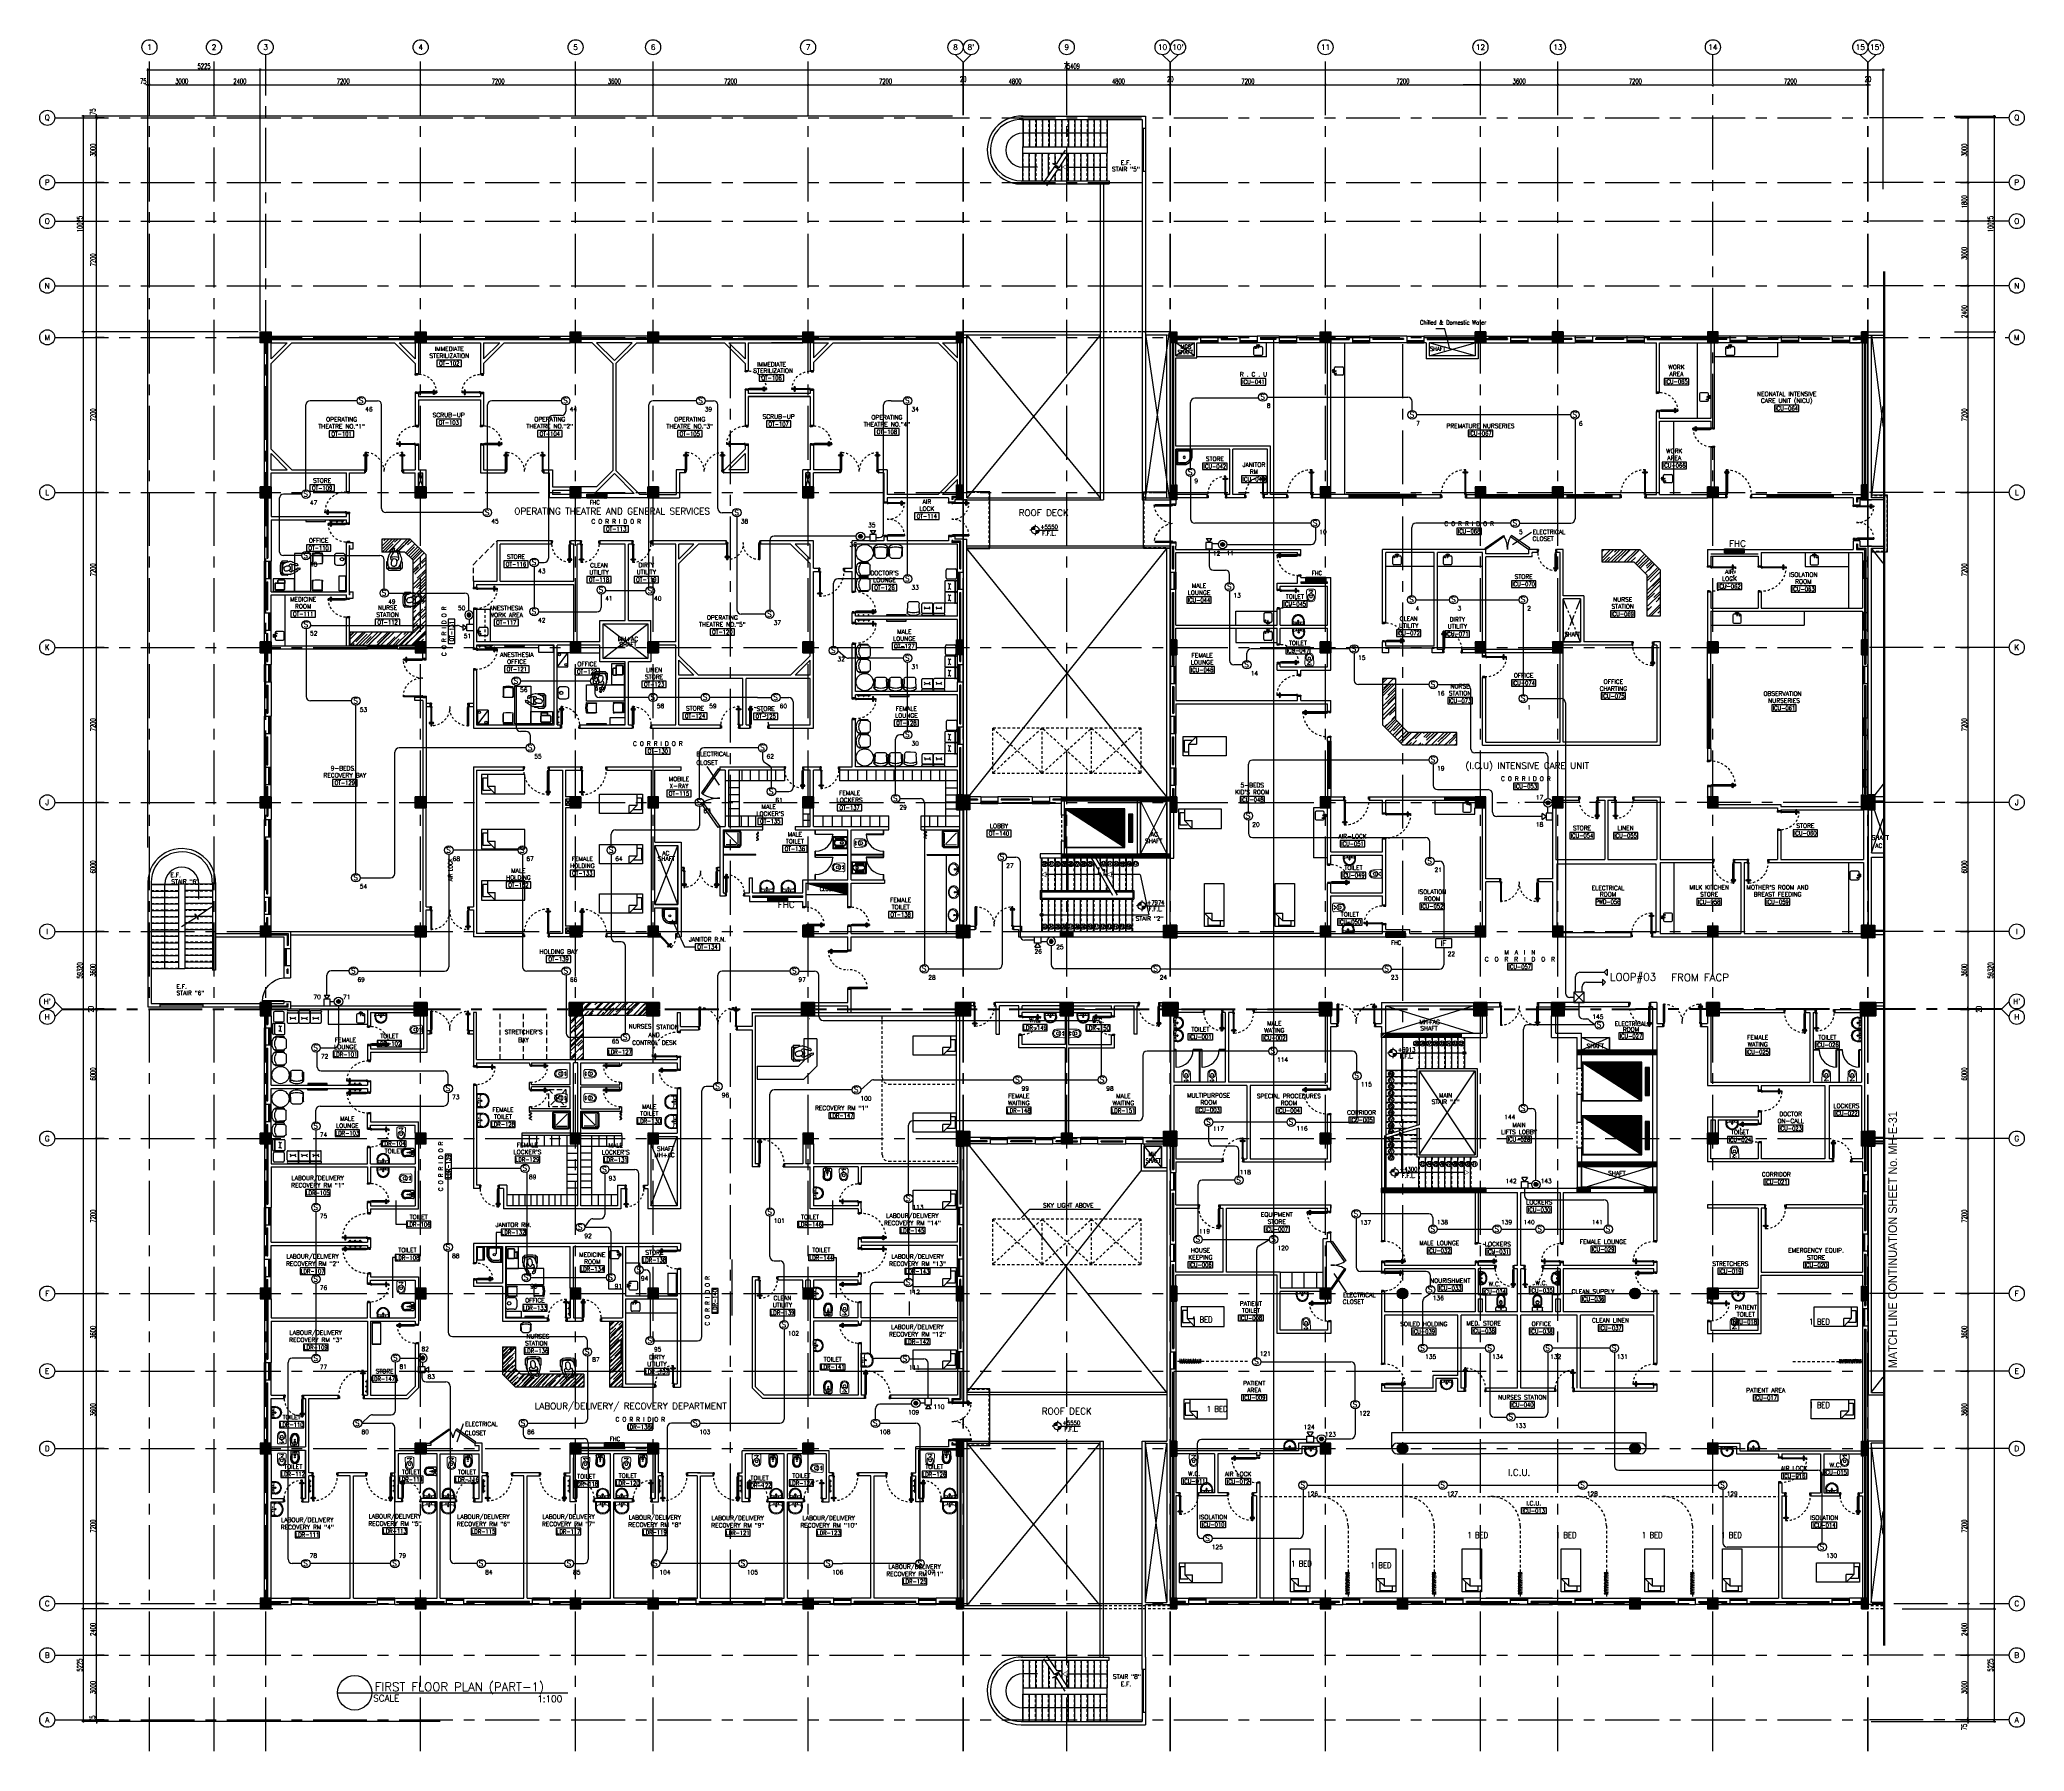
# Model space of a CAD drawing. Extents: x -0.4 to 91.9, y -1.1 to 78.4.
import ezdxf
from ezdxf.enums import TextEntityAlignment as Align

# ---------------------------------------------------------------- set-up
doc = ezdxf.new("R2010")
doc.units = 0
doc.header["$MEASUREMENT"] = 0
doc.header["$PDMODE"] = 34
for name, pattern in [('CENTER2', [1.125, 0.75, -0.125, 0.125, -0.125]), ('CENTERX2', [4, 2.5, -0.5, 0.5, -0.5]), ('DASHED', [0.75, 0.5, -0.25]), ('HIDDEN', [0.375, 0.25, -0.125]), ('HIDDEN2', [0.1875, 0.125, -0.0625])]:
    doc.linetypes.add(name, pattern=pattern)
doc.layers.get('0').update_dxf_attribs({"color": 11, "linetype": 'CONTINUOUS'})
doc.layers.get('DEFPOINTS').update_dxf_attribs({"color": 11, "linetype": 'CONTINUOUS'})
for name, color, linetype in [('A-TILES', 11, 'CONTINUOUS'), ('A_COUNTER', 11, 'CONTINUOUS'), ('A_CUBICLE_CURTAINS', 11, 'HIDDEN'), ('ALM', 11, 'CONTINUOUS'), ('AX-CR', 11, 'CONTINUOUS'), ('AX-DIM', 11, 'CONTINUOUS'), ('AX-TXT', 11, 'CONTINUOUS'), ('AXES', 11, 'CENTERX2'), ('COL', 11, 'CONTINUOUS'), ('COUNTER', 11, 'CONTINUOUS'), ('CRT-HIDE', 11, 'HIDDEN2'), ('CURT', 11, 'CONTINUOUS'), ('D_CURTAIN', 11, 'HIDDEN'), ('DOOR', 11, 'CONTINUOUS'), ('E-CLINE', 4, 'CONTINUOUS'), ('E-FIRE', 4, 'CONTINUOUS'), ('E-TEXT', 4, 'CONTINUOUS'), ('E-WIRE', 4, 'CONTINUOUS'), ('Ele', 11, 'CONTINUOUS'), ('ELEV', 11, 'CONTINUOUS'), ('FHC', 11, 'CONTINUOUS'), ('FIX', 11, 'CONTINUOUS'), ('FUR', 11, 'CONTINUOUS'), ('HAT', 11, 'CONTINUOUS'), ('HIDDEN', 11, 'HIDDEN2'), ('INSUL', 11, 'CONTINUOUS'), ('LEV-PL', 11, 'CONTINUOUS'), ('LIFTS', 11, 'CONTINUOUS'), ('Locker', 11, 'CONTINUOUS'), ('ME-FIX', 11, 'CONTINUOUS'), ('NON-MEDICAL', 11, 'CONTINUOUS'), ('PART', 11, 'CONTINUOUS'), ('RM-BOX', 11, 'CONTINUOUS'), ('RM-IND', 11, 'CONTINUOUS'), ('RM-NAME', 11, 'CONTINUOUS'), ('RM-NO', 11, 'CONTINUOUS'), ('ROOF', 11, 'CONTINUOUS'), ('RS20', 11, 'CONTINUOUS'), ('SHAFT', 11, 'CONTINUOUS'), ('SHAFTS', 11, 'CONTINUOUS'), ('STR', 11, 'CONTINUOUS'), ('SUNI-FUR', 11, 'CONTINUOUS'), ('TEXT', 11, 'CONTINUOUS'), ('TITLETEXT', 11, 'CONTINUOUS'), ('TXT1', 11, 'CONTINUOUS'), ('WALL', 11, 'CONTINUOUS'), ('WIN', 11, 'CONTINUOUS')]:
    doc.layers.add(name, color=color, linetype=linetype)
doc.styles.add('ROMANC', font='romanc', dxfattribs={"height": 0.1})
doc.styles.add('ROMANS', font='ROMANS.shx', dxfattribs={"width": 0.6})
doc.styles.add('RS20', font='ROMANS.shx', dxfattribs={"height": 0.2})
doc.styles.add('S', font='ROMANS.SHX')
doc.styles.add('TTXT', font='swisse.ttf', dxfattribs={"width": 0.6})
doc.dimstyles.new('STANDARD in', dxfattribs={"dimtxt": 0.24, "dimasz": 0.1, "dimexe": 0.07, "dimexo": 0.05, "dimgap": 0.05, "dimtad": 1, "dimdec": 0, "dimlfac": 1000, "dimzin": 0, "dimdsep": 46, "dimtxsty": 'ROMANS', "dimblk": 'ARCHTICK', "dimcen": 0.05, "dimdle": 0.05, "dimclrd": 7, "dimclre": 7, "dimclrt": 2, "dimadec": 0, "dimazin": 0, "dimtfac": 1, "dimtdec": 0, "dimtmove": 2, "dimatfit": 3, "dimldrblk": 'ARCHTICK', "dimfxl": 0, "dimtolj": 1, "dimtzin": 0, "dimarcsym": 0})
pattern_1 = [(45, (-206.306182, -18.041005), (-0.0265165043, 0.0265165043), [])]

# ---------------------------------------------------------------- blocks, each defined once
blk = doc.blocks.new('RM1')
at = {"layer": 'RM-BOX'}
blk.add_lwpolyline([(570, -200), (-570, -200), (-570, -500), (570, -500)], close=True, dxfattribs=at)
at = {"layer": 'RM-NAME', "style": 'ROMANS'}
for tag, p in [('ROOMNAME1', (0, 324)), ('ROOMNAME2', (0, 0))]:
    blk.add_attdef(tag, text='', height=200, dxfattribs=at).set_placement(p, align=Align.MIDDLE)
at = {"layer": 'RM-NO', "style": 'ROMANS', "width": 0.8}
blk.add_attdef('ROOMNO', text='', height=200, dxfattribs=at).set_placement((0, -350), align=Align.MIDDLE)
blk = doc.blocks.new('*X17')
at = {"color": 0}
for p, q in [((80579, 149522), (81047, 149990)), ((80579, 149575), (80994, 149990)), ((80579, 149628), (80941, 149990)), ((80579, 149681), (80888, 149990)), ((80579, 149734), (80835, 149990)), ((80579, 149787), (80782, 149990)), ((80579, 149840), (80729, 149990)), ((80579, 149893), (80676, 149990)), ((80579, 149946), (80623, 149990)), ((80600, 149490), (81079, 149969)), ((80653, 149490), (81079, 149916)), ((80706, 149490), (81079, 149863)), ((80759, 149490), (81079, 149810)), ((80812, 149490), (81079, 149757)), ((80865, 149490), (81079, 149704)), ((80918, 149490), (81079, 149651)), ((80971, 149490), (81079, 149598)), ((81024, 149490), (81079, 149545)), ((81077, 149490), (81079, 149492))]:
    blk.add_line(p, q, dxfattribs=at)
blk = doc.blocks.new('*X16')
at = {"color": 0}
for p, q in [((84179, 149516), (84653, 149990)), ((84179, 149569), (84600, 149990)), ((84179, 149622), (84547, 149990)), ((84179, 149675), (84494, 149990)), ((84179, 149728), (84441, 149990)), ((84179, 149781), (84388, 149990)), ((84179, 149834), (84335, 149990)), ((84179, 149887), (84282, 149990)), ((84179, 149940), (84229, 149990)), ((84206, 149490), (84679, 149963)), ((84259, 149490), (84679, 149910)), ((84312, 149490), (84679, 149857)), ((84365, 149490), (84679, 149804)), ((84418, 149490), (84679, 149751)), ((84471, 149490), (84679, 149698)), ((84524, 149490), (84679, 149645)), ((84577, 149490), (84679, 149592)), ((84630, 149490), (84679, 149539))]:
    blk.add_line(p, q, dxfattribs=at)
blk = doc.blocks.new('*X15')
at = {"color": 0}
for p, q in [((80579, 155515), (81054, 155990)), ((80579, 155568), (81001, 155990)), ((80579, 155621), (80948, 155990)), ((80579, 155674), (80895, 155990)), ((80579, 155727), (80842, 155990)), ((80579, 155780), (80789, 155990)), ((80579, 155833), (80736, 155990)), ((80579, 155886), (80683, 155990)), ((80579, 155939), (80630, 155990)), ((80607, 155490), (81079, 155962)), ((80660, 155490), (81079, 155909)), ((80713, 155490), (81079, 155856)), ((80766, 155490), (81079, 155803)), ((80819, 155490), (81079, 155750)), ((80872, 155490), (81079, 155697)), ((80925, 155490), (81079, 155644)), ((80978, 155490), (81079, 155591)), ((81031, 155490), (81079, 155538))]:
    blk.add_line(p, q, dxfattribs=at)
blk = doc.blocks.new('*X14')
at = {"color": 0}
for p, q in [((84179, 155509), (84660, 155990)), ((84179, 155562), (84607, 155990)), ((84179, 155615), (84554, 155990)), ((84179, 155668), (84501, 155990)), ((84179, 155721), (84448, 155990)), ((84179, 155774), (84395, 155990)), ((84179, 155827), (84342, 155990)), ((84179, 155880), (84289, 155990)), ((84179, 155933), (84236, 155990)), ((84179, 155986), (84183, 155990)), ((84213, 155490), (84679, 155956)), ((84266, 155490), (84679, 155903)), ((84319, 155490), (84679, 155850)), ((84372, 155490), (84679, 155796)), ((84426, 155490), (84679, 155743)), ((84479, 155490), (84679, 155690)), ((84532, 155490), (84679, 155637)), ((84585, 155490), (84679, 155584)), ((84638, 155490), (84679, 155531))]:
    blk.add_line(p, q, dxfattribs=at)
blk = doc.blocks.new('*X12')
at = {"color": 0}
for p, q in [((84179, 169934), (84635, 170390)), ((84179, 169987), (84582, 170390)), ((84179, 170040), (84529, 170390)), ((84179, 170093), (84476, 170390)), ((84179, 170146), (84423, 170390)), ((84179, 170199), (84370, 170390)), ((84179, 170252), (84317, 170390)), ((84179, 170305), (84264, 170390)), ((84179, 170358), (84211, 170390)), ((84188, 169890), (84679, 170381)), ((84241, 169890), (84679, 170328)), ((84294, 169890), (84679, 170274)), ((84347, 169890), (84679, 170221)), ((84401, 169890), (84679, 170168)), ((84454, 169890), (84679, 170115)), ((84507, 169890), (84679, 170062)), ((84560, 169890), (84679, 170009)), ((84613, 169890), (84679, 169956)), ((84666, 169890), (84679, 169903))]:
    blk.add_line(p, q, dxfattribs=at)
blk = doc.blocks.new('*X11')
at = {"color": 0}
for p, q in [((80579, 169940), (81029, 170390)), ((80579, 169993), (80976, 170390)), ((80579, 170046), (80923, 170390)), ((80579, 170099), (80870, 170390)), ((80579, 170152), (80817, 170390)), ((80579, 170205), (80764, 170390)), ((80579, 170258), (80711, 170390)), ((80579, 170311), (80658, 170390)), ((80579, 170364), (80605, 170390)), ((80582, 169890), (81079, 170387)), ((80635, 169890), (81079, 170334)), ((80688, 169890), (81079, 170281)), ((80741, 169890), (81079, 170228)), ((80794, 169890), (81079, 170175)), ((80847, 169890), (81079, 170122)), ((80900, 169890), (81079, 170069)), ((80953, 169890), (81079, 170016)), ((81006, 169890), (81079, 169963)), ((81059, 169890), (81079, 169910))]:
    blk.add_line(p, q, dxfattribs=at)
blk = doc.blocks.new('*X10')
at = {"color": 0}
for p, q in [((80579, 177099), (81070, 177590)), ((80579, 177152), (81017, 177590)), ((80579, 177205), (80964, 177590)), ((80579, 177258), (80911, 177590)), ((80579, 177311), (80858, 177590)), ((80579, 177364), (80804, 177590)), ((80579, 177417), (80751, 177590)), ((80579, 177471), (80698, 177590)), ((80579, 177524), (80645, 177590)), ((80579, 177577), (80592, 177590)), ((80623, 177090), (81079, 177546)), ((80676, 177090), (81079, 177493)), ((80729, 177090), (81079, 177440)), ((80782, 177090), (81079, 177387)), ((80835, 177090), (81079, 177334)), ((80888, 177090), (81079, 177281)), ((80941, 177090), (81079, 177228)), ((80994, 177090), (81079, 177175)), ((81047, 177090), (81079, 177122))]:
    blk.add_line(p, q, dxfattribs=at)
blk = doc.blocks.new('*X9')
at = {"color": 0}
for p, q in [((84179, 177093), (84676, 177590)), ((84179, 177146), (84623, 177590)), ((84179, 177199), (84570, 177590)), ((84179, 177252), (84517, 177590)), ((84179, 177305), (84464, 177590)), ((84179, 177358), (84411, 177590)), ((84179, 177411), (84358, 177590)), ((84179, 177464), (84305, 177590)), ((84179, 177517), (84252, 177590)), ((84179, 177570), (84199, 177590)), ((84229, 177090), (84679, 177540)), ((84282, 177090), (84679, 177487)), ((84335, 177090), (84679, 177434)), ((84388, 177090), (84679, 177381)), ((84441, 177090), (84679, 177328)), ((84494, 177090), (84679, 177275)), ((84547, 177090), (84679, 177222)), ((84600, 177090), (84679, 177169)), ((84653, 177090), (84679, 177116))]:
    blk.add_line(p, q, dxfattribs=at)
blk = doc.blocks.new('AXU')
at = {"layer": 'AX-CR'}
blk.add_circle((0, 350), 350, dxfattribs=at)
at = {"layer": 'AX-TXT', "style": 'ROMANS'}
blk.add_attdef('AX', text='', height=250, dxfattribs=at).set_placement((0, 350), align=Align.MIDDLE)
blk = doc.blocks.new('_ARCHTICK')
at = {"color": 0, "linetype": 'ByBlock', "const_width": 0.15}
blk.add_lwpolyline([(-0.5, -0.5), (0.5, 0.5)], dxfattribs=at)
blk = doc.blocks.new('*D184')
at = {"layer": 'AX-DIM', "color": 7, "lineweight": -2, "ltscale": 0.3}
for p, q in [((66.54, 76.298), (70.24, 76.298)), ((66.59, 75.948), (66.59, 76.368)), ((70.19, 75.948), (70.19, 76.368))]:
    blk.add_line(p, q, dxfattribs=at)
at = {"layer": 'DEFPOINTS', "color": 0, "ltscale": 0.3}
for p in [(66.59, 75.898), (70.19, 76.298), (70.19, 75.898)]:
    blk.add_point(p, dxfattribs=at)
at = {"layer": 'AX-DIM', "color": 7, "lineweight": -2, "ltscale": 0.3, "xscale": 0.1, "yscale": 0.1, "zscale": 0.1, "rotation": 180}
blk.add_blockref('_ARCHTICK', (66.59, 76.298), dxfattribs=at)
at = {"layer": 'AX-DIM', "color": 7, "lineweight": -2, "ltscale": 0.3, "xscale": 0.1, "yscale": 0.1, "zscale": 0.1}
blk.add_blockref('_ARCHTICK', (70.19, 76.298), dxfattribs=at)
at = {"layer": 'AX-DIM', "color": 2, "ltscale": 0.3, "insert": (68.39, 76.468), "char_height": 0.24, "attachment_point": 5, "style": 'ROMANS'}
blk.add_mtext('\\A1;3600', dxfattribs=at)
blk = doc.blocks.new('COL50')
at = {"layer": 'COL'}
blk.add_lwpolyline([(-250, 250), (-250, -250), (250, -250), (250, 250)], close=True, dxfattribs=at)
blk = doc.blocks.new('*D183')
at = {"layer": 'AX-DIM', "color": 7, "lineweight": -2, "ltscale": 0.3}
for p, q in [((70.14, 76.298), (77.44, 76.298)), ((70.19, 76.348), (70.19, 76.368)), ((77.39, 76.348), (77.39, 76.368))]:
    blk.add_line(p, q, dxfattribs=at)
at = {"layer": 'DEFPOINTS', "color": 0, "ltscale": 0.3}
for p in [(70.19, 76.298), (77.39, 76.298), (77.39, 76.298)]:
    blk.add_point(p, dxfattribs=at)
at = {"layer": 'AX-DIM', "color": 7, "lineweight": -2, "ltscale": 0.3, "xscale": 0.1, "yscale": 0.1, "zscale": 0.1, "rotation": 180}
blk.add_blockref('_ARCHTICK', (70.19, 76.298), dxfattribs=at)
at = {"layer": 'AX-DIM', "color": 7, "lineweight": -2, "ltscale": 0.3, "xscale": 0.1, "yscale": 0.1, "zscale": 0.1}
blk.add_blockref('_ARCHTICK', (77.39, 76.298), dxfattribs=at)
at = {"layer": 'AX-DIM', "color": 2, "ltscale": 0.3, "insert": (73.79, 76.468), "char_height": 0.24, "attachment_point": 5, "style": 'ROMANS'}
blk.add_mtext('\\A1;7200', dxfattribs=at)
blk = doc.blocks.new('*D182')
at = {"layer": 'AX-DIM', "color": 7, "lineweight": -2, "ltscale": 0.3}
for p, q in [((77.34, 76.298), (84.64, 76.298)), ((77.39, 76.324), (77.39, 76.228)), ((84.59, 76.324), (84.59, 76.228))]:
    blk.add_line(p, q, dxfattribs=at)
at = {"layer": 'DEFPOINTS', "color": 0, "ltscale": 0.3}
for p in [(77.39, 76.374), (84.59, 76.374), (84.59, 76.298)]:
    blk.add_point(p, dxfattribs=at)
at = {"layer": 'AX-DIM', "color": 7, "lineweight": -2, "ltscale": 0.3, "xscale": 0.1, "yscale": 0.1, "zscale": 0.1, "rotation": 180}
blk.add_blockref('_ARCHTICK', (77.39, 76.298), dxfattribs=at)
at = {"layer": 'AX-DIM', "color": 7, "lineweight": -2, "ltscale": 0.3, "xscale": 0.1, "yscale": 0.1, "zscale": 0.1}
blk.add_blockref('_ARCHTICK', (84.59, 76.298), dxfattribs=at)
at = {"layer": 'AX-DIM', "color": 2, "ltscale": 0.3, "insert": (80.99, 76.468), "char_height": 0.24, "attachment_point": 5, "style": 'ROMANS'}
blk.add_mtext('\\A1;7200', dxfattribs=at)
blk = doc.blocks.new('*X18')
at = {"color": 0}
for p, q in [((73379, 118298), (73831, 118750)), ((73379, 118351), (73778, 118750)), ((73379, 118404), (73725, 118750)), ((73379, 118457), (73672, 118750)), ((73379, 118510), (73619, 118750)), ((73379, 118563), (73566, 118750)), ((73379, 118616), (73513, 118750)), ((73379, 118669), (73460, 118750)), ((73379, 118722), (73407, 118750)), ((73384, 118250), (73879, 118745)), ((73437, 118250), (73879, 118692)), ((73490, 118250), (73879, 118639)), ((73543, 118250), (73879, 118586)), ((73596, 118250), (73879, 118533)), ((73649, 118250), (73879, 118480)), ((73702, 118250), (73879, 118427)), ((73755, 118250), (73879, 118374)), ((73808, 118250), (73879, 118321)), ((73861, 118250), (73879, 118268))]:
    blk.add_line(p, q, dxfattribs=at)
blk = doc.blocks.new('*X19')
at = {"color": 0}
for p, q in [((84179, 118279), (84650, 118750)), ((84179, 118332), (84596, 118750)), ((84179, 118386), (84543, 118750)), ((84179, 118439), (84490, 118750)), ((84179, 118492), (84437, 118750)), ((84179, 118545), (84384, 118750)), ((84179, 118598), (84331, 118750)), ((84179, 118651), (84278, 118750)), ((84179, 118704), (84225, 118750)), ((84203, 118250), (84679, 118726)), ((84256, 118250), (84679, 118673)), ((84309, 118250), (84679, 118620)), ((84362, 118250), (84679, 118567)), ((84415, 118250), (84679, 118514)), ((84468, 118250), (84679, 118461)), ((84521, 118250), (84679, 118408)), ((84574, 118250), (84679, 118355)), ((84627, 118250), (84679, 118302))]:
    blk.add_line(p, q, dxfattribs=at)
blk = doc.blocks.new('*X20')
at = {"color": 0}
for p, q in [((84179, 132651), (84678, 133150)), ((84179, 132704), (84625, 133150)), ((84179, 132757), (84571, 133150)), ((84179, 132810), (84518, 133150)), ((84179, 132864), (84465, 133150)), ((84179, 132917), (84412, 133150)), ((84179, 132970), (84359, 133150)), ((84179, 133023), (84306, 133150)), ((84179, 133076), (84253, 133150)), ((84179, 133129), (84200, 133150)), ((84231, 132650), (84679, 133098)), ((84284, 132650), (84679, 133045)), ((84337, 132650), (84679, 132992)), ((84390, 132650), (84679, 132939)), ((84443, 132650), (84679, 132886)), ((84496, 132650), (84679, 132833)), ((84549, 132650), (84679, 132780)), ((84602, 132650), (84679, 132727)), ((84655, 132650), (84679, 132674))]:
    blk.add_line(p, q, dxfattribs=at)
blk = doc.blocks.new('*X13')
at = {"color": 0}
for p, q in [((84179, 162721), (84648, 163190)), ((84179, 162774), (84595, 163190)), ((84179, 162827), (84542, 163190)), ((84179, 162880), (84489, 163190)), ((84179, 162933), (84436, 163190)), ((84179, 162986), (84383, 163190)), ((84179, 163039), (84330, 163190)), ((84179, 163092), (84277, 163190)), ((84179, 163145), (84224, 163190)), ((84201, 162690), (84679, 163168)), ((84254, 162690), (84679, 163115)), ((84307, 162690), (84679, 163062)), ((84360, 162690), (84679, 163009)), ((84413, 162690), (84679, 162956)), ((84466, 162690), (84679, 162903)), ((84519, 162690), (84679, 162850)), ((84572, 162690), (84679, 162797)), ((84625, 162690), (84679, 162744))]:
    blk.add_line(p, q, dxfattribs=at)
blk = doc.blocks.new('*X25')
at = {"color": 0}
for p, q in [((503899, 131750), (506612, 131750)), ((503977, 131700), (506612, 131700)), ((504055, 131650), (506612, 131650)), ((504132, 131600), (506612, 131600)), ((504210, 131550), (506612, 131550)), ((504288, 131500), (506612, 131500)), ((504366, 131450), (506612, 131450)), ((504444, 131400), (506612, 131400)), ((504522, 131350), (506612, 131350)), ((504600, 131300), (506612, 131300)), ((504677, 131250), (506612, 131250)), ((504755, 131200), (506612, 131200)), ((504833, 131150), (506612, 131150)), ((504911, 131100), (506612, 131100)), ((504989, 131050), (506612, 131050)), ((505067, 131000), (506612, 131000)), ((505145, 130950), (506612, 130950)), ((505222, 130900), (506612, 130900)), ((505300, 130850), (506612, 130850)), ((505378, 130800), (506612, 130800)), ((505456, 130750), (506612, 130750)), ((505534, 130700), (506612, 130700)), ((505612, 130650), (506612, 130650)), ((505690, 130600), (506612, 130600)), ((505767, 130550), (506612, 130550)), ((505845, 130500), (506612, 130500)), ((505923, 130450), (506612, 130450)), ((506001, 130400), (506612, 130400)), ((506079, 130350), (506612, 130350)), ((506157, 130300), (506612, 130300)), ((506235, 130250), (506612, 130250)), ((506312, 130200), (506612, 130200)), ((506390, 130150), (506612, 130150)), ((506468, 130100), (506612, 130100)), ((506546, 130050), (506612, 130050))]:
    blk.add_line(p, q, dxfattribs=at)
blk = doc.blocks.new('*X24')
at = {"color": 0}
for p, q in [((140176, 227700), (140376, 227700)), ((140176, 227650), (140376, 227650)), ((140176, 227600), (140376, 227600)), ((140176, 227550), (140376, 227550)), ((140176, 227500), (140376, 227500)), ((140176, 227450), (140376, 227450)), ((140176, 227400), (140376, 227400)), ((140176, 227350), (140376, 227350)), ((140176, 227300), (140376, 227300)), ((140176, 227250), (140376, 227250)), ((140176, 227200), (140376, 227200)), ((140176, 227150), (140376, 227150)), ((140176, 227100), (140376, 227100)), ((140176, 227050), (140376, 227050)), ((140176, 227000), (140376, 227000)), ((140176, 226950), (140376, 226950)), ((140176, 226900), (140376, 226900)), ((140176, 226850), (140376, 226850)), ((140176, 226800), (140376, 226800)), ((140176, 226750), (140376, 226750)), ((140176, 226700), (140376, 226700)), ((140176, 226650), (140376, 226650)), ((140176, 226600), (140376, 226600)), ((140176, 226550), (140376, 226550)), ((140176, 226500), (140376, 226500)), ((140176, 226450), (140376, 226450))]:
    blk.add_line(p, q, dxfattribs=at)
blk = doc.blocks.new('*X27')
at = {"color": 0}
for p, q in [((197839, 138813), (198025, 139000)), ((197839, 138866), (197972, 139000)), ((197839, 138919), (197919, 139000)), ((197839, 138972), (197866, 139000)), ((197879, 138800), (198079, 139000)), ((197932, 138800), (198132, 139000)), ((197985, 138800), (198185, 139000)), ((198038, 138800), (198238, 139000)), ((198091, 138800), (198291, 139000)), ((198144, 138800), (198344, 139000)), ((198197, 138800), (198397, 139000)), ((198250, 138800), (198450, 139000)), ((198303, 138800), (198503, 139000)), ((198356, 138800), (198556, 139000)), ((198409, 138800), (198609, 139000)), ((198462, 138800), (198662, 139000)), ((198515, 138800), (198715, 139000)), ((198568, 138800), (198768, 139000)), ((198621, 138800), (198821, 139000)), ((198674, 138800), (198874, 139000)), ((198727, 138800), (198927, 139000)), ((198780, 138800), (198980, 139000)), ((198833, 138800), (199033, 139000)), ((198886, 138800), (199086, 139000)), ((198939, 138800), (199139, 139000)), ((198992, 138800), (199192, 139000)), ((199045, 138800), (199245, 139000)), ((199098, 138800), (199298, 139000)), ((199151, 138800), (199351, 139000)), ((199204, 138800), (199404, 139000)), ((199257, 138800), (199457, 139000)), ((199310, 138800), (199510, 139000)), ((199363, 138800), (199563, 139000)), ((199416, 138800), (199616, 139000)), ((199469, 138800), (199669, 139000)), ((199523, 138800), (199723, 139000)), ((199576, 138800), (199776, 139000)), ((199629, 138800), (199829, 139000)), ((199682, 138800), (199882, 139000)), ((199735, 138800), (199935, 139000)), ((199788, 138800), (199988, 139000)), ((199841, 138800), (200041, 139000)), ((199894, 138800), (200094, 139000)), ((199947, 138800), (200147, 139000)), ((200000, 138800), (200200, 139000)), ((200053, 138800), (200253, 139000)), ((200106, 138800), (200306, 139000)), ((200159, 138800), (200359, 139000)), ((200212, 138800), (200412, 139000)), ((200265, 138800), (200465, 139000)), ((200318, 138800), (200518, 139000)), ((200371, 138800), (200571, 139000)), ((200424, 138800), (200624, 139000)), ((200477, 138800), (200677, 139000)), ((200530, 138800), (200730, 139000)), ((200583, 138800), (200783, 139000)), ((200636, 138800), (200836, 139000)), ((200689, 138800), (200889, 139000)), ((200742, 138800), (200942, 139000)), ((200795, 138800), (200995, 139000)), ((200848, 138800), (201048, 139000)), ((200901, 138800), (201101, 139000)), ((200954, 138800), (201154, 139000)), ((201007, 138800), (201207, 139000)), ((201060, 138800), (201260, 139000)), ((201114, 138800), (201314, 139000)), ((201167, 138800), (201367, 139000)), ((201220, 138800), (201420, 139000)), ((201273, 138800), (201473, 139000)), ((201326, 138800), (201526, 139000)), ((201379, 138800), (201539, 138960)), ((201432, 138800), (201539, 138907)), ((201485, 138800), (201539, 138854))]:
    blk.add_line(p, q, dxfattribs=at)
blk = doc.blocks.new('*X26')
at = {"color": 0}
for p, q in [((197839, 143639), (197999, 143800)), ((197839, 143692), (197946, 143800)), ((197839, 143745), (197893, 143800)), ((197853, 143600), (198053, 143800)), ((197906, 143600), (198106, 143800)), ((197959, 143600), (198159, 143800)), ((198012, 143600), (198212, 143800)), ((198065, 143600), (198265, 143800)), ((198118, 143600), (198318, 143800)), ((198171, 143600), (198371, 143800)), ((198224, 143600), (198424, 143800)), ((198277, 143600), (198477, 143800)), ((198330, 143600), (198530, 143800)), ((198383, 143600), (198583, 143800)), ((198436, 143600), (198636, 143800)), ((198489, 143600), (198689, 143800)), ((198542, 143600), (198742, 143800)), ((198595, 143600), (198795, 143800)), ((198648, 143600), (198848, 143800)), ((198701, 143600), (198901, 143800)), ((198754, 143600), (198954, 143800)), ((198807, 143600), (199007, 143800)), ((198860, 143600), (199060, 143800)), ((198913, 143600), (199113, 143800)), ((198966, 143600), (199166, 143800)), ((199019, 143600), (199219, 143800)), ((199072, 143600), (199272, 143800)), ((199125, 143600), (199325, 143800)), ((199178, 143600), (199378, 143800)), ((199231, 143600), (199431, 143800)), ((199284, 143600), (199484, 143800)), ((199337, 143600), (199537, 143800)), ((199390, 143600), (199590, 143800)), ((199443, 143600), (199643, 143800)), ((199497, 143600), (199697, 143800)), ((199550, 143600), (199750, 143800)), ((199603, 143600), (199803, 143800)), ((199656, 143600), (199856, 143800)), ((199709, 143600), (199909, 143800)), ((199762, 143600), (199962, 143800)), ((199815, 143600), (200015, 143800)), ((199868, 143600), (200068, 143800)), ((199921, 143600), (200121, 143800)), ((199974, 143600), (200174, 143800)), ((200027, 143600), (200227, 143800)), ((200080, 143600), (200280, 143800)), ((200133, 143600), (200333, 143800)), ((200186, 143600), (200386, 143800)), ((200239, 143600), (200439, 143800)), ((200292, 143600), (200492, 143800)), ((200345, 143600), (200545, 143800)), ((200398, 143600), (200598, 143800)), ((200451, 143600), (200651, 143800)), ((200504, 143600), (200704, 143800)), ((200557, 143600), (200757, 143800)), ((200610, 143600), (200810, 143800)), ((200663, 143600), (200863, 143800)), ((200716, 143600), (200916, 143800)), ((200769, 143600), (200969, 143800)), ((200822, 143600), (201022, 143800)), ((200875, 143600), (201075, 143800)), ((200928, 143600), (201128, 143800)), ((200981, 143600), (201181, 143800)), ((201034, 143600), (201234, 143800)), ((201088, 143600), (201288, 143800)), ((201141, 143600), (201341, 143800)), ((201194, 143600), (201394, 143800)), ((201247, 143600), (201447, 143800)), ((201300, 143600), (201500, 143800)), ((201353, 143600), (201539, 143786)), ((201406, 143600), (201539, 143733)), ((201459, 143600), (201539, 143680)), ((201512, 143600), (201539, 143627))]:
    blk.add_line(p, q, dxfattribs=at)
blk = doc.blocks.new('AXR')
at = {"layer": 'AX-CR'}
blk.add_circle((350, 0), 350, dxfattribs=at)
at = {"layer": 'AX-TXT', "style": 'ROMANS'}
blk.add_attdef('AX', text='', height=250, dxfattribs=at).set_placement((350, 0), align=Align.MIDDLE)
blk = doc.blocks.new('*D125')
at = {"layer": 'AX-DIM', "color": 7, "lineweight": -2, "ltscale": 0.3}
for p, q in [((9.85, 76.998), (85.359, 76.998)), ((9.9, 76.648), (9.9, 77.068)), ((85.309, 71.455), (85.309, 77.068))]:
    blk.add_line(p, q, dxfattribs=at)
at = {"layer": 'DEFPOINTS', "color": 0, "ltscale": 0.3}
for p in [(9.9, 76.598), (85.309, 76.998), (85.309, 71.405)]:
    blk.add_point(p, dxfattribs=at)
at = {"layer": 'AX-DIM', "color": 7, "lineweight": -2, "ltscale": 0.3, "xscale": 0.1, "yscale": 0.1, "zscale": 0.1, "rotation": 180}
blk.add_blockref('_ARCHTICK', (9.9, 76.998), dxfattribs=at)
at = {"layer": 'AX-DIM', "color": 7, "lineweight": -2, "ltscale": 0.3, "xscale": 0.1, "yscale": 0.1, "zscale": 0.1}
blk.add_blockref('_ARCHTICK', (85.309, 76.998), dxfattribs=at)
at = {"layer": 'AX-DIM', "color": 2, "ltscale": 0.3, "insert": (47.605, 77.168), "char_height": 0.24, "attachment_point": 5, "style": 'ROMANS'}
blk.add_mtext('\\A1;75409', dxfattribs=at)
blk = doc.blocks.new('*D146')
at = {"layer": 'AX-DIM', "color": 7, "lineweight": -2, "ltscale": 0.3}
for p, q in [((88.89, 69.97), (89.31, 69.97)), ((89.24, 70.02), (89.24, 66.92)), ((88.89, 66.97), (89.31, 66.97))]:
    blk.add_line(p, q, dxfattribs=at)
at = {"layer": 'DEFPOINTS', "color": 0, "ltscale": 0.3}
for p in [(88.84, 69.97), (88.84, 66.97), (89.24, 66.97)]:
    blk.add_point(p, dxfattribs=at)
at = {"layer": 'AX-DIM', "color": 7, "lineweight": -2, "ltscale": 0.3, "xscale": 0.1, "yscale": 0.1, "zscale": 0.1}
for p, rotation in [((89.24, 69.97), 90), ((89.24, 66.97), 270)]:
    blk.add_blockref('_ARCHTICK', p, dxfattribs=dict(at, rotation=rotation))
at = {"layer": 'AX-DIM', "color": 2, "ltscale": 0.3, "insert": (89.07, 68.47), "char_height": 0.24, "attachment_point": 5, "rotation": 90, "style": 'ROMANS'}
blk.add_mtext('\\A1;3000', dxfattribs=at)
blk = doc.blocks.new('*D145')
at = {"layer": 'AX-DIM', "color": 7, "lineweight": -2, "ltscale": 0.3}
for p, q in [((88.605, 74.845), (90.53, 74.845)), ((90.46, 74.895), (90.46, 64.77)), ((89.81, 64.82), (90.53, 64.82))]:
    blk.add_line(p, q, dxfattribs=at)
at = {"layer": 'DEFPOINTS', "color": 0, "ltscale": 0.3}
for p in [(88.555, 74.845), (89.76, 64.82), (90.46, 64.82)]:
    blk.add_point(p, dxfattribs=at)
at = {"layer": 'AX-DIM', "color": 7, "lineweight": -2, "ltscale": 0.3, "xscale": 0.1, "yscale": 0.1, "zscale": 0.1}
for p, rotation in [((90.46, 74.845), 90), ((90.46, 64.82), 270)]:
    blk.add_blockref('_ARCHTICK', p, dxfattribs=dict(at, rotation=rotation))
at = {"layer": 'AX-DIM', "color": 2, "ltscale": 0.3, "insert": (90.29, 69.832), "char_height": 0.24, "attachment_point": 5, "rotation": 90, "style": 'ROMANS'}
blk.add_mtext('\\A1;10025', dxfattribs=at)
blk = doc.blocks.new('*D126')
at = {"layer": 'AX-DIM', "color": 7, "lineweight": -2, "ltscale": 0.3}
for p, q in [((90.46, 5.55), (90.46, 0.225)), ((89.81, 5.5), (90.53, 5.5)), ((84.739, 0.275), (90.53, 0.275))]:
    blk.add_line(p, q, dxfattribs=at)
at = {"layer": 'DEFPOINTS', "color": 0, "ltscale": 0.3}
for p in [(89.76, 5.5), (84.689, 0.275), (90.46, 0.275)]:
    blk.add_point(p, dxfattribs=at)
at = {"layer": 'AX-DIM', "color": 7, "lineweight": -2, "ltscale": 0.3, "xscale": 0.1, "yscale": 0.1, "zscale": 0.1}
for p, rotation in [((90.46, 5.5), 90), ((90.46, 0.275), 270)]:
    blk.add_blockref('_ARCHTICK', p, dxfattribs=dict(at, rotation=rotation))
at = {"layer": 'AX-DIM', "color": 2, "ltscale": 0.3, "insert": (90.29, 2.888), "char_height": 0.24, "attachment_point": 5, "rotation": 90, "style": 'ROMANS'}
blk.add_mtext('\\A1;5225', dxfattribs=at)
blk = doc.blocks.new('*D144')
at = {"layer": 'AX-DIM', "color": 7, "lineweight": -2, "ltscale": 0.3}
for p, q in [((88.617, 64.82), (90.53, 64.82)), ((90.46, 64.87), (90.46, 5.45)), ((86.18, 5.5), (90.53, 5.5))]:
    blk.add_line(p, q, dxfattribs=at)
at = {"layer": 'DEFPOINTS', "color": 0, "ltscale": 0.3}
for p in [(88.567, 64.82), (86.13, 5.5), (90.46, 5.5)]:
    blk.add_point(p, dxfattribs=at)
at = {"layer": 'AX-DIM', "color": 7, "lineweight": -2, "ltscale": 0.3, "xscale": 0.1, "yscale": 0.1, "zscale": 0.1}
for p, rotation in [((90.46, 64.82), 90), ((90.46, 5.5), 270)]:
    blk.add_blockref('_ARCHTICK', p, dxfattribs=dict(at, rotation=rotation))
at = {"layer": 'AX-DIM', "color": 2, "ltscale": 0.3, "insert": (90.29, 35.16), "char_height": 0.24, "attachment_point": 5, "rotation": 90, "style": 'ROMANS'}
blk.add_mtext('\\A1;59320', dxfattribs=at)
blk = doc.blocks.new('*D143')
at = {"layer": 'AX-DIM', "color": 7, "lineweight": -2, "ltscale": 0.3}
for p, q in [((88.89, 12.95), (89.31, 12.95)), ((89.24, 13), (89.24, 5.7)), ((88.89, 5.75), (89.31, 5.75))]:
    blk.add_line(p, q, dxfattribs=at)
at = {"layer": 'DEFPOINTS', "color": 0, "ltscale": 0.3}
for p in [(88.84, 12.95), (88.84, 5.75), (89.24, 5.75)]:
    blk.add_point(p, dxfattribs=at)
at = {"layer": 'AX-DIM', "color": 7, "lineweight": -2, "ltscale": 0.3, "xscale": 0.1, "yscale": 0.1, "zscale": 0.1}
for p, rotation in [((89.24, 12.95), 90), ((89.24, 5.75), 270)]:
    blk.add_blockref('_ARCHTICK', p, dxfattribs=dict(at, rotation=rotation))
at = {"layer": 'AX-DIM', "color": 2, "ltscale": 0.3, "insert": (89.07, 9.35), "char_height": 0.24, "attachment_point": 5, "rotation": 90, "style": 'ROMANS'}
blk.add_mtext('\\A1;7200', dxfattribs=at)
blk = doc.blocks.new('*D142')
at = {"layer": 'AX-DIM', "color": 7, "lineweight": -2, "ltscale": 0.3}
for p, q in [((88.89, 5.75), (89.31, 5.75)), ((89.24, 5.8), (89.24, 3.3)), ((88.89, 3.35), (89.31, 3.35))]:
    blk.add_line(p, q, dxfattribs=at)
at = {"layer": 'DEFPOINTS', "color": 0, "ltscale": 0.3}
for p in [(88.84, 5.75), (88.84, 3.35), (89.24, 3.35)]:
    blk.add_point(p, dxfattribs=at)
at = {"layer": 'AX-DIM', "color": 7, "lineweight": -2, "ltscale": 0.3, "xscale": 0.1, "yscale": 0.1, "zscale": 0.1}
for p, rotation in [((89.24, 5.75), 90), ((89.24, 3.35), 270)]:
    blk.add_blockref('_ARCHTICK', p, dxfattribs=dict(at, rotation=rotation))
at = {"layer": 'AX-DIM', "color": 2, "ltscale": 0.3, "insert": (89.07, 4.55), "char_height": 0.24, "attachment_point": 5, "rotation": 90, "style": 'ROMANS'}
blk.add_mtext('\\A1;2400', dxfattribs=at)
blk = doc.blocks.new('*D141')
at = {"layer": 'AX-DIM', "color": 7, "lineweight": -2, "ltscale": 0.3}
for p, q in [((88.89, 3.35), (89.31, 3.35)), ((89.24, 3.4), (89.24, 0.3)), ((88.89, 0.35), (89.31, 0.35))]:
    blk.add_line(p, q, dxfattribs=at)
at = {"layer": 'DEFPOINTS', "color": 0, "ltscale": 0.3}
for p in [(88.84, 3.35), (88.84, 0.35), (89.24, 0.35)]:
    blk.add_point(p, dxfattribs=at)
at = {"layer": 'AX-DIM', "color": 7, "lineweight": -2, "ltscale": 0.3, "xscale": 0.1, "yscale": 0.1, "zscale": 0.1}
for p, rotation in [((89.24, 3.35), 90), ((89.24, 0.35), 270)]:
    blk.add_blockref('_ARCHTICK', p, dxfattribs=dict(at, rotation=rotation))
at = {"layer": 'AX-DIM', "color": 2, "ltscale": 0.3, "insert": (89.07, 1.85), "char_height": 0.24, "attachment_point": 5, "rotation": 90, "style": 'ROMANS'}
blk.add_mtext('\\A1;3000', dxfattribs=at)
blk = doc.blocks.new('*D140')
at = {"layer": 'AX-DIM', "color": 7, "lineweight": -2, "ltscale": 0.3}
for p, q in [((88.89, 0.35), (89.31, 0.35)), ((88.89, 0.275), (89.31, 0.275)), ((89.24, 0.35), (89.24, 0.45)), ((89.24, 0.35), (89.24, 0.275)), ((89.24, 0.275), (89.24, 0.175))]:
    blk.add_line(p, q, dxfattribs=at)
at = {"layer": 'DEFPOINTS', "color": 0, "ltscale": 0.3}
for p in [(88.84, 0.35), (88.84, 0.275), (89.24, 0.275)]:
    blk.add_point(p, dxfattribs=at)
at = {"layer": 'AX-DIM', "color": 7, "lineweight": -2, "ltscale": 0.3, "xscale": 0.1, "yscale": 0.1, "zscale": 0.1}
for p, rotation in [((89.24, 0.35), 270), ((89.24, 0.275), 90)]:
    blk.add_blockref('_ARCHTICK', p, dxfattribs=dict(at, rotation=rotation))
at = {"layer": 'AX-DIM', "color": 2, "ltscale": 0.3, "insert": (89.065, 0.011), "char_height": 0.24, "attachment_point": 5, "rotation": 90, "style": 'ROMANS'}
blk.add_mtext('\\A1;75', dxfattribs=at)
blk = doc.blocks.new('*D139')
at = {"layer": 'AX-DIM', "color": 7, "lineweight": -2, "ltscale": 0.3}
for p, q in [((88.89, 42.97), (89.31, 42.97)), ((89.24, 43.02), (89.24, 36.92)), ((88.89, 36.97), (89.31, 36.97))]:
    blk.add_line(p, q, dxfattribs=at)
at = {"layer": 'DEFPOINTS', "color": 0, "ltscale": 0.3}
for p in [(88.84, 42.97), (88.84, 36.97), (89.24, 36.97)]:
    blk.add_point(p, dxfattribs=at)
at = {"layer": 'AX-DIM', "color": 7, "lineweight": -2, "ltscale": 0.3, "xscale": 0.1, "yscale": 0.1, "zscale": 0.1}
for p, rotation in [((89.24, 42.97), 90), ((89.24, 36.97), 270)]:
    blk.add_blockref('_ARCHTICK', p, dxfattribs=dict(at, rotation=rotation))
at = {"layer": 'AX-DIM', "color": 2, "ltscale": 0.3, "insert": (89.07, 39.97), "char_height": 0.24, "attachment_point": 5, "rotation": 90, "style": 'ROMANS'}
blk.add_mtext('\\A1;6000', dxfattribs=at)
blk = doc.blocks.new('*D138')
at = {"layer": 'AX-DIM', "color": 7, "lineweight": -2, "ltscale": 0.3}
for p, q in [((88.89, 27.35), (89.31, 27.35)), ((89.24, 27.4), (89.24, 20.1)), ((88.89, 20.15), (89.31, 20.15))]:
    blk.add_line(p, q, dxfattribs=at)
at = {"layer": 'DEFPOINTS', "color": 0, "ltscale": 0.3}
for p in [(88.84, 27.35), (88.84, 20.15), (89.24, 20.15)]:
    blk.add_point(p, dxfattribs=at)
at = {"layer": 'AX-DIM', "color": 7, "lineweight": -2, "ltscale": 0.3, "xscale": 0.1, "yscale": 0.1, "zscale": 0.1}
for p, rotation in [((89.24, 27.35), 90), ((89.24, 20.15), 270)]:
    blk.add_blockref('_ARCHTICK', p, dxfattribs=dict(at, rotation=rotation))
at = {"layer": 'AX-DIM', "color": 2, "ltscale": 0.3, "insert": (89.07, 23.75), "char_height": 0.24, "attachment_point": 5, "rotation": 90, "style": 'ROMANS'}
blk.add_mtext('\\A1;7200', dxfattribs=at)
blk = doc.blocks.new('*D137')
at = {"layer": 'AX-DIM', "color": 7, "lineweight": -2, "ltscale": 0.3}
for p, q in [((88.89, 20.15), (89.31, 20.15)), ((89.24, 20.2), (89.24, 16.5)), ((88.89, 16.55), (89.31, 16.55))]:
    blk.add_line(p, q, dxfattribs=at)
at = {"layer": 'DEFPOINTS', "color": 0, "ltscale": 0.3}
for p in [(88.84, 20.15), (88.84, 16.55), (89.24, 16.55)]:
    blk.add_point(p, dxfattribs=at)
at = {"layer": 'AX-DIM', "color": 7, "lineweight": -2, "ltscale": 0.3, "xscale": 0.1, "yscale": 0.1, "zscale": 0.1}
for p, rotation in [((89.24, 20.15), 90), ((89.24, 16.55), 270)]:
    blk.add_blockref('_ARCHTICK', p, dxfattribs=dict(at, rotation=rotation))
at = {"layer": 'AX-DIM', "color": 2, "ltscale": 0.3, "insert": (89.07, 18.35), "char_height": 0.24, "attachment_point": 5, "rotation": 90, "style": 'ROMANS'}
blk.add_mtext('\\A1;3600', dxfattribs=at)
blk = doc.blocks.new('*D136')
at = {"layer": 'AX-DIM', "color": 7, "lineweight": -2, "ltscale": 0.3}
for p, q in [((89.24, 16.6), (89.24, 12.9)), ((88.89, 16.55), (89.31, 16.55)), ((88.89, 12.95), (89.31, 12.95))]:
    blk.add_line(p, q, dxfattribs=at)
at = {"layer": 'DEFPOINTS', "color": 0, "ltscale": 0.3}
for p in [(88.84, 16.55), (88.84, 12.95), (89.24, 12.95)]:
    blk.add_point(p, dxfattribs=at)
at = {"layer": 'AX-DIM', "color": 7, "lineweight": -2, "ltscale": 0.3, "xscale": 0.1, "yscale": 0.1, "zscale": 0.1}
for p, rotation in [((89.24, 16.55), 90), ((89.24, 12.95), 270)]:
    blk.add_blockref('_ARCHTICK', p, dxfattribs=dict(at, rotation=rotation))
at = {"layer": 'AX-DIM', "color": 2, "ltscale": 0.3, "insert": (89.07, 14.75), "char_height": 0.24, "attachment_point": 5, "rotation": 90, "style": 'ROMANS'}
blk.add_mtext('\\A1;3600', dxfattribs=at)
blk = doc.blocks.new('*D135')
at = {"layer": 'AX-DIM', "color": 7, "lineweight": -2, "ltscale": 0.3}
for p, q in [((88.89, 36.97), (89.31, 36.97)), ((89.24, 37.02), (89.24, 33.32)), ((88.89, 33.37), (89.31, 33.37))]:
    blk.add_line(p, q, dxfattribs=at)
at = {"layer": 'DEFPOINTS', "color": 0, "ltscale": 0.3}
for p in [(88.84, 36.97), (88.84, 33.37), (89.24, 33.37)]:
    blk.add_point(p, dxfattribs=at)
at = {"layer": 'AX-DIM', "color": 7, "lineweight": -2, "ltscale": 0.3, "xscale": 0.1, "yscale": 0.1, "zscale": 0.1}
for p, rotation in [((89.24, 36.97), 90), ((89.24, 33.37), 270)]:
    blk.add_blockref('_ARCHTICK', p, dxfattribs=dict(at, rotation=rotation))
at = {"layer": 'AX-DIM', "color": 2, "ltscale": 0.3, "insert": (89.07, 35.17), "char_height": 0.24, "attachment_point": 5, "rotation": 90, "style": 'ROMANS'}
blk.add_mtext('\\A1;3600', dxfattribs=at)
blk = doc.blocks.new('*D134')
at = {"layer": 'AX-DIM', "color": 7, "lineweight": -2, "ltscale": 0.3}
for p, q in [((88.891, 33.37), (89.311, 33.37)), ((88.891, 33.35), (89.311, 33.35)), ((89.241, 33.37), (89.241, 33.47)), ((89.241, 33.37), (89.241, 33.35)), ((89.241, 33.35), (89.241, 33.25))]:
    blk.add_line(p, q, dxfattribs=at)
at = {"layer": 'DEFPOINTS', "color": 0, "ltscale": 0.3}
for p in [(88.841, 33.37), (88.841, 33.35), (89.241, 33.35)]:
    blk.add_point(p, dxfattribs=at)
at = {"layer": 'AX-DIM', "color": 7, "lineweight": -2, "ltscale": 0.3, "xscale": 0.1, "yscale": 0.1, "zscale": 0.1}
for p, rotation in [((89.241, 33.37), 270), ((89.241, 33.35), 90)]:
    blk.add_blockref('_ARCHTICK', p, dxfattribs=dict(at, rotation=rotation))
at = {"layer": 'AX-DIM', "color": 2, "ltscale": 0.3, "insert": (89.746, 33.36), "char_height": 0.24, "attachment_point": 5, "rotation": 90, "style": 'ROMANS'}
blk.add_mtext('\\A1;20', dxfattribs=at)
blk = doc.blocks.new('*D133')
at = {"layer": 'AX-DIM', "color": 7, "lineweight": -2, "ltscale": 0.3}
for p, q in [((88.89, 33.35), (89.31, 33.35)), ((89.24, 33.4), (89.24, 27.3)), ((88.89, 27.35), (89.31, 27.35))]:
    blk.add_line(p, q, dxfattribs=at)
at = {"layer": 'DEFPOINTS', "color": 0, "ltscale": 0.3}
for p in [(88.84, 33.35), (88.84, 27.35), (89.24, 27.35)]:
    blk.add_point(p, dxfattribs=at)
at = {"layer": 'AX-DIM', "color": 7, "lineweight": -2, "ltscale": 0.3, "xscale": 0.1, "yscale": 0.1, "zscale": 0.1}
for p, rotation in [((89.24, 33.35), 90), ((89.24, 27.35), 270)]:
    blk.add_blockref('_ARCHTICK', p, dxfattribs=dict(at, rotation=rotation))
at = {"layer": 'AX-DIM', "color": 2, "ltscale": 0.3, "insert": (89.07, 30.35), "char_height": 0.24, "attachment_point": 5, "rotation": 90, "style": 'ROMANS'}
blk.add_mtext('\\A1;6000', dxfattribs=at)
blk = doc.blocks.new('*D132')
at = {"layer": 'AX-DIM', "color": 7, "lineweight": -2, "ltscale": 0.3}
for p, q in [((88.89, 57.37), (89.31, 57.37)), ((89.24, 57.42), (89.24, 50.12)), ((88.89, 50.17), (89.31, 50.17))]:
    blk.add_line(p, q, dxfattribs=at)
at = {"layer": 'DEFPOINTS', "color": 0, "ltscale": 0.3}
for p in [(88.84, 57.37), (88.84, 50.17), (89.24, 50.17)]:
    blk.add_point(p, dxfattribs=at)
at = {"layer": 'AX-DIM', "color": 7, "lineweight": -2, "ltscale": 0.3, "xscale": 0.1, "yscale": 0.1, "zscale": 0.1}
for p, rotation in [((89.24, 57.37), 90), ((89.24, 50.17), 270)]:
    blk.add_blockref('_ARCHTICK', p, dxfattribs=dict(at, rotation=rotation))
at = {"layer": 'AX-DIM', "color": 2, "ltscale": 0.3, "insert": (89.07, 53.77), "char_height": 0.24, "attachment_point": 5, "rotation": 90, "style": 'ROMANS'}
blk.add_mtext('\\A1;7200', dxfattribs=at)
blk = doc.blocks.new('*D131')
at = {"layer": 'AX-DIM', "color": 7, "lineweight": -2, "ltscale": 0.3}
for p, q in [((88.89, 50.17), (89.31, 50.17)), ((89.24, 50.22), (89.24, 42.92)), ((88.89, 42.97), (89.31, 42.97))]:
    blk.add_line(p, q, dxfattribs=at)
at = {"layer": 'DEFPOINTS', "color": 0, "ltscale": 0.3}
for p in [(88.84, 50.17), (88.84, 42.97), (89.24, 42.97)]:
    blk.add_point(p, dxfattribs=at)
at = {"layer": 'AX-DIM', "color": 7, "lineweight": -2, "ltscale": 0.3, "xscale": 0.1, "yscale": 0.1, "zscale": 0.1}
for p, rotation in [((89.24, 50.17), 90), ((89.24, 42.97), 270)]:
    blk.add_blockref('_ARCHTICK', p, dxfattribs=dict(at, rotation=rotation))
at = {"layer": 'AX-DIM', "color": 2, "ltscale": 0.3, "insert": (89.07, 46.57), "char_height": 0.24, "attachment_point": 5, "rotation": 90, "style": 'ROMANS'}
blk.add_mtext('\\A1;7200', dxfattribs=at)
blk = doc.blocks.new('*D130')
at = {"layer": 'AX-DIM', "color": 7, "lineweight": -2, "ltscale": 0.3}
for p, q in [((88.89, 64.57), (89.31, 64.57)), ((89.24, 64.62), (89.24, 57.32)), ((88.89, 57.37), (89.31, 57.37))]:
    blk.add_line(p, q, dxfattribs=at)
at = {"layer": 'DEFPOINTS', "color": 0, "ltscale": 0.3}
for p in [(88.84, 64.57), (88.84, 57.37), (89.24, 57.37)]:
    blk.add_point(p, dxfattribs=at)
at = {"layer": 'AX-DIM', "color": 7, "lineweight": -2, "ltscale": 0.3, "xscale": 0.1, "yscale": 0.1, "zscale": 0.1}
for p, rotation in [((89.24, 64.57), 90), ((89.24, 57.37), 270)]:
    blk.add_blockref('_ARCHTICK', p, dxfattribs=dict(at, rotation=rotation))
at = {"layer": 'AX-DIM', "color": 2, "ltscale": 0.3, "insert": (89.07, 60.97), "char_height": 0.24, "attachment_point": 5, "rotation": 90, "style": 'ROMANS'}
blk.add_mtext('\\A1;7200', dxfattribs=at)
blk = doc.blocks.new('*D129')
at = {"layer": 'AX-DIM', "color": 7, "lineweight": -2, "ltscale": 0.3}
for p, q in [((88.89, 66.97), (89.31, 66.97)), ((89.24, 67.02), (89.24, 64.52)), ((88.89, 64.57), (89.31, 64.57))]:
    blk.add_line(p, q, dxfattribs=at)
at = {"layer": 'DEFPOINTS', "color": 0, "ltscale": 0.3}
for p in [(88.84, 66.97), (88.84, 64.57), (89.24, 64.57)]:
    blk.add_point(p, dxfattribs=at)
at = {"layer": 'AX-DIM', "color": 7, "lineweight": -2, "ltscale": 0.3, "xscale": 0.1, "yscale": 0.1, "zscale": 0.1}
for p, rotation in [((89.24, 66.97), 90), ((89.24, 64.57), 270)]:
    blk.add_blockref('_ARCHTICK', p, dxfattribs=dict(at, rotation=rotation))
at = {"layer": 'AX-DIM', "color": 2, "ltscale": 0.3, "insert": (89.07, 65.77), "char_height": 0.24, "attachment_point": 5, "rotation": 90, "style": 'ROMANS'}
blk.add_mtext('\\A1;2400', dxfattribs=at)
blk = doc.blocks.new('*D128')
at = {"layer": 'AX-DIM', "color": 7, "lineweight": -2, "ltscale": 0.3}
for p, q in [((88.89, 74.77), (89.31, 74.77)), ((89.24, 74.82), (89.24, 71.72)), ((88.89, 71.77), (89.31, 71.77))]:
    blk.add_line(p, q, dxfattribs=at)
at = {"layer": 'DEFPOINTS', "color": 0, "ltscale": 0.3}
for p in [(88.84, 74.77), (88.84, 71.77), (89.24, 71.77)]:
    blk.add_point(p, dxfattribs=at)
at = {"layer": 'AX-DIM', "color": 7, "lineweight": -2, "ltscale": 0.3, "xscale": 0.1, "yscale": 0.1, "zscale": 0.1}
for p, rotation in [((89.24, 74.77), 90), ((89.24, 71.77), 270)]:
    blk.add_blockref('_ARCHTICK', p, dxfattribs=dict(at, rotation=rotation))
at = {"layer": 'AX-DIM', "color": 2, "ltscale": 0.3, "insert": (89.07, 73.27), "char_height": 0.24, "attachment_point": 5, "rotation": 90, "style": 'ROMANS'}
blk.add_mtext('\\A1;3000', dxfattribs=at)
blk = doc.blocks.new('*D127')
at = {"layer": 'AX-DIM', "color": 7, "lineweight": -2, "ltscale": 0.3}
for p, q in [((88.89, 71.77), (89.31, 71.77)), ((89.24, 71.82), (89.24, 69.92)), ((88.89, 69.97), (89.31, 69.97))]:
    blk.add_line(p, q, dxfattribs=at)
at = {"layer": 'DEFPOINTS', "color": 0, "ltscale": 0.3}
for p in [(88.84, 71.77), (88.84, 69.97), (89.24, 69.97)]:
    blk.add_point(p, dxfattribs=at)
at = {"layer": 'AX-DIM', "color": 7, "lineweight": -2, "ltscale": 0.3, "xscale": 0.1, "yscale": 0.1, "zscale": 0.1}
for p, rotation in [((89.24, 71.77), 90), ((89.24, 69.97), 270)]:
    blk.add_blockref('_ARCHTICK', p, dxfattribs=dict(at, rotation=rotation))
at = {"layer": 'AX-DIM', "color": 2, "ltscale": 0.3, "insert": (89.07, 70.87), "char_height": 0.24, "attachment_point": 5, "rotation": 90, "style": 'ROMANS'}
blk.add_mtext('\\A1;1800', dxfattribs=at)
blk = doc.blocks.new('DOOR90')
at = {"layer": 'DOOR', "color": 0, "linetype": 'ByBlock'}
for p, q in [((-150, 0), (-150, -25)), ((-150, 0), (0, 0)), ((0, -50), (0, 0)), ((-1000, -25), (-1000, -75)), ((-1000, -75), (-1000, -25)), ((-950, -25), (-1000, -25)), ((-950, -75), (-1000, -75)), ((-970, -42), (-970, -58)), ((-950, -42), (-970, -42)), ((-950, -58), (-970, -58)), ((-950, -25), (-950, -42)), ((-950, -58), (-950, -75)), ((-918, -25), (-918, -18)), ((-828, -18), (-918, -18)), ((-918, -75), (-918, -82)), ((-828, -82), (-918, -82)), ((-905, -18), (-905, -9)), ((-905, -9), (-840, -9)), ((-905, -18), (-840, -18)), ((-905, -82), (-905, -91)), ((-905, -82), (-840, -82)), ((-905, -91), (-840, -91)), ((-840, -18), (-840, -9)), ((-840, -82), (-840, -91)), ((-828, -25), (-828, -18)), ((-828, -75), (-828, -82)), ((-200, -42), (-200, -25)), ((-200, -25), (-150, -25)), ((-180, -42), (-200, -42)), ((-200, -75), (-200, -58)), ((-200, -58), (-180, -58)), ((-150, -75), (-200, -75)), ((-180, -58), (-180, -42)), ((-150, -75), (-150, -25)), ((-150, -25), (-100, -25)), ((-150, -900), (-150, -875)), ((-150, -875), (-100, -875)), ((0, -900), (-150, -900)), ((-150, -900), (0, -900)), ((-100, -25), (-100, -50)), ((-100, -50), (0, -50)), ((-100, -850), (0, -850)), ((-100, -875), (-100, -850)), ((0, -850), (0, -900))]:
    blk.add_line(p, q, dxfattribs=at)
at = {"layer": 'DOOR', "color": 9, "linetype": 'ByBlock'}
for p, q in [((0, -50), (-114, 0)), ((0, -50), (-40, 0)), ((0, -850), (-114, -900)), ((0, -50), (-100, -37)), ((0, -850), (-100, -863)), ((0, -850), (-40, -900))]:
    blk.add_line(p, q, dxfattribs=at)
at = {"layer": 'DOOR', "linetype": 'ByBlock'}
for p, q in [((-200, -25), (-950, -25)), ((-200, -42), (-950, -42)), ((-200, -58), (-950, -58)), ((-950, -75), (-200, -75))]:
    blk.add_line(p, q, dxfattribs=at)
at = {"layer": 'DOOR', "color": 0, "linetype": 'ByBlock'}
for centre in [(-873, 24), (-873, -124)]:
    blk.add_circle(centre, 32.4, dxfattribs=at)
at = {"layer": 'DOOR', "color": 9, "linetype": 'ByBlock'}
for centre, radius, start, end in [((0, -50), 154, 161.10529, 166.28577), ((0, -50), 134, 158.15985, 169.28002), ((0, -50), 94.4, 148.01819, 180), ((0, -50), 74.4, 137.77643, 180), ((0, -850), 154, 193.71423, 198.89471), ((0, -850), 134, 190.71998, 201.84015), ((0, -50), 114, 154.08384, 167.37743), ((0, -850), 94.4, 180, 211.98181), ((0, -850), 74.4, 180, 222.22357), ((0, -50), 54.4, 113.20738, 180), ((0, -850), 54.4, 180, 246.79262), ((0, -50), 34.4, 90, 180), ((0, -850), 34.4, 180, 270), ((0, -50), 14.4, 90, 180), ((0, -850), 14.4, 180, 270)]:
    blk.add_arc(centre, radius, start, end, dxfattribs=at)
at = {"layer": 'DOOR', "linetype": 'HIDDEN', "ltscale": 0.5}
blk.add_arc((-150, -25), 850, 180, 270, dxfattribs=at)
blk = doc.blocks.new('A$C272A55A0')
at = {"layer": 'DOOR', "color": 0, "linetype": 'ByBlock'}
for p, q in [((0, 900), (0, 1050)), ((50, 1050), (0, 1050)), ((25, 950), (50, 950)), ((25, 900), (25, 950)), ((50, 950), (50, 1050)), ((1750, 950), (1750, 1050)), ((1750, 1050), (1800, 1050)), ((1775, 950), (1750, 950)), ((1775, 900), (1775, 950)), ((1800, 1050), (1800, 900)), ((0, 900), (25, 900)), ((75, 900), (25, 900)), ((25, 850), (25, 900)), ((42, 850), (25, 850)), ((25, 50), (42, 50)), ((25, 50), (25, 0)), ((25, 0), (75, 0)), ((75, 0), (25, 0)), ((58, 870), (42, 870)), ((42, 870), (42, 850)), ((42, 50), (42, 30)), ((42, 30), (58, 30)), ((58, 850), (58, 870)), ((75, 850), (58, 850)), ((58, 50), (75, 50)), ((58, 50), (58, 30)), ((75, 900), (75, 850)), ((75, 50), (75, 0)), ((1718, 160), (1709, 160)), ((1709, 95), (1709, 160)), ((1718, 95), (1709, 95)), ((1725, 173), (1718, 173)), ((1718, 173), (1718, 83)), ((1718, 95), (1718, 160)), ((1725, 83), (1718, 83)), ((1725, 900), (1775, 900)), ((1725, 900), (1725, 850)), ((1725, 850), (1742, 850)), ((1742, 50), (1725, 50)), ((1725, 50), (1725, 0)), ((1775, 0), (1725, 0)), ((1725, 0), (1775, 0)), ((1742, 870), (1758, 870)), ((1742, 850), (1742, 870)), ((1742, 50), (1742, 30)), ((1758, 30), (1742, 30)), ((1758, 870), (1758, 850)), ((1758, 850), (1775, 850)), ((1775, 50), (1758, 50)), ((1758, 50), (1758, 30)), ((1800, 900), (1775, 900)), ((1775, 850), (1775, 900)), ((1775, 173), (1782, 173)), ((1775, 83), (1782, 83)), ((1775, 50), (1775, 0)), ((1782, 173), (1782, 83)), ((1782, 160), (1791, 160)), ((1782, 95), (1782, 160)), ((1782, 95), (1791, 95)), ((1791, 95), (1791, 160))]:
    blk.add_line(p, q, dxfattribs=at)
at = {"layer": 'DOOR', "color": 9, "linetype": 'ByBlock'}
for p, q in [((50, 1050), (0, 1010)), ((50, 1050), (0, 937)), ((50, 1050), (37, 950)), ((1750, 1050), (1800, 1010)), ((1750, 1050), (1800, 937)), ((1750, 1050), (1763, 950))]:
    blk.add_line(p, q, dxfattribs=at)
at = {"layer": 'DOOR', "linetype": 'ByBlock'}
for p, q in [((25, 850), (25, 50)), ((42, 850), (42, 50)), ((58, 850), (58, 50)), ((75, 50), (75, 850)), ((1725, 50), (1725, 850)), ((1742, 850), (1742, 50)), ((1758, 850), (1758, 50)), ((1775, 850), (1775, 50))]:
    blk.add_line(p, q, dxfattribs=at)
at = {"layer": 'DOOR', "color": 0, "linetype": 'ByBlock'}
for centre in [(1676, 128), (1824, 128)]:
    blk.add_circle(centre, 32.4, dxfattribs=at)
at = {"layer": 'DOOR', "color": 9, "linetype": 'ByBlock'}
for centre, radius, start, end in [((50, 1050), 54.4, 203.20738, 270), ((50, 1050), 74.4, 227.77643, 270), ((50, 1050), 94.4, 238.01819, 270), ((50, 1050), 114, 244.08384, 257.37743), ((50, 1050), 134, 248.15985, 259.28002), ((50, 1050), 34.4, 180, 270), ((50, 1050), 14.4, 180, 270), ((1750, 1050), 14.4, 270, 0), ((1750, 1050), 34.4, 270, 0), ((1750, 1050), 54.4, 270, 336.79262), ((1750, 1050), 74.4, 270, 312.22357), ((1750, 1050), 94.4, 270, 301.98181), ((1750, 1050), 114, 282.62257, 295.91616), ((1750, 1050), 134, 280.71998, 291.84015), ((50, 1050), 154, 251.10529, 256.28577), ((1750, 1050), 154, 283.71423, 288.89471)]:
    blk.add_arc(centre, radius, start, end, dxfattribs=at)
at = {"layer": 'DOOR', "linetype": 'HIDDEN', "ltscale": 0.5}
for centre, start, end in [((50, 851), 268.31738, 3.29648), ((1750, 851), 176.70352, 271.68262)]:
    blk.add_arc(centre, 851, start, end, dxfattribs=at)
at = {"layer": 'WALL', "linetype": 'ByBlock'}
blk.add_line((1800, 900), (1800, 1050), dxfattribs=at)
blk = doc.blocks.new('*X29')
at = {"color": 0}
for p, q in [((215909, 139859), (216399, 140350)), ((215909, 139912), (216346, 140350)), ((215909, 139965), (216293, 140350)), ((215909, 140018), (216240, 140350)), ((215909, 140071), (216187, 140350)), ((215909, 140124), (216134, 140350)), ((215909, 140177), (216081, 140350)), ((215909, 140230), (216028, 140350)), ((215909, 140283), (215975, 140350)), ((215909, 140337), (215922, 140350)), ((215952, 139850), (216409, 140306)), ((216005, 139850), (216409, 140253)), ((216058, 139850), (216409, 140200)), ((216111, 139850), (216409, 140147)), ((216164, 139850), (216409, 140094)), ((216217, 139850), (216409, 140041)), ((216270, 139850), (216409, 139988)), ((216323, 139850), (216409, 139935)), ((216376, 139850), (216409, 139882))]:
    blk.add_line(p, q, dxfattribs=at)
blk = doc.blocks.new('AXL')
at = {"layer": 'AX-CR'}
blk.add_circle((-350, 0), 350, dxfattribs=at)
at = {"layer": 'AX-TXT', "style": 'ROMANS'}
blk.add_attdef('AX', text='', height=250, dxfattribs=at).set_placement((-350, 0), align=Align.MIDDLE)
blk = doc.blocks.new('*X94')
at = {"color": 0}
for p, q in [((76229, 144854), (76375, 145000)), ((76229, 144907), (76322, 145000)), ((76229, 144960), (76269, 145000)), ((76281, 144800), (76481, 145000)), ((76334, 144800), (76534, 145000)), ((76387, 144800), (76587, 145000)), ((76440, 144800), (76640, 145000)), ((76493, 144800), (76693, 145000)), ((76546, 144800), (76746, 145000)), ((76599, 144800), (76799, 145000)), ((76652, 144800), (76852, 145000)), ((76705, 144800), (76905, 145000)), ((76758, 144800), (76958, 145000)), ((76811, 144800), (77011, 145000)), ((76864, 144800), (77064, 145000)), ((76917, 144800), (77117, 145000)), ((76971, 144800), (77171, 145000)), ((77024, 144800), (77224, 145000)), ((77077, 144800), (77277, 145000)), ((77130, 144800), (77330, 145000)), ((77183, 144800), (77383, 145000)), ((77236, 144800), (77436, 145000)), ((77289, 144800), (77489, 145000)), ((77342, 144800), (77542, 145000)), ((77395, 144800), (77595, 145000)), ((77448, 144800), (77648, 145000)), ((77501, 144800), (77701, 145000)), ((77554, 144800), (77754, 145000)), ((77607, 144800), (77807, 145000)), ((77660, 144800), (77860, 145000)), ((77713, 144800), (77913, 145000)), ((77766, 144800), (77966, 145000)), ((77819, 144800), (78019, 145000)), ((77872, 144800), (78072, 145000)), ((77925, 144800), (78125, 145000)), ((77978, 144800), (78178, 145000)), ((78031, 144800), (78231, 145000)), ((78084, 144800), (78284, 145000)), ((78137, 144800), (78337, 145000)), ((78190, 144800), (78390, 145000)), ((78243, 144800), (78443, 145000)), ((78296, 144800), (78496, 145000)), ((78349, 144800), (78549, 145000)), ((78402, 144800), (78602, 145000)), ((78455, 144800), (78655, 145000)), ((78508, 144800), (78708, 145000)), ((78562, 144800), (78762, 145000)), ((78615, 144800), (78815, 145000)), ((78668, 144800), (78868, 145000)), ((78721, 144800), (78921, 145000)), ((78774, 144800), (78974, 145000)), ((78827, 144800), (79027, 145000)), ((78880, 144800), (79080, 145000)), ((78933, 144800), (79133, 145000)), ((78986, 144800), (79186, 145000)), ((79039, 144800), (79239, 145000)), ((79092, 144800), (79292, 145000)), ((79145, 144800), (79345, 145000)), ((79198, 144800), (79398, 145000)), ((79251, 144800), (79451, 145000)), ((79304, 144800), (79504, 145000)), ((79357, 144800), (79557, 145000)), ((79410, 144800), (79610, 145000)), ((79463, 144800), (79663, 145000)), ((79516, 144800), (79716, 145000)), ((79569, 144800), (79769, 145000)), ((79622, 144800), (79822, 145000)), ((79675, 144800), (79875, 145000)), ((79728, 144800), (79928, 145000)), ((79781, 144800), (79929, 144948)), ((79834, 144800), (79929, 144895)), ((79887, 144800), (79929, 144842))]:
    blk.add_line(p, q, dxfattribs=at)
blk = doc.blocks.new('*X93')
at = {"color": 0}
for p, q in [((76229, 137641), (76388, 137800)), ((76229, 137694), (76334, 137800)), ((76229, 137748), (76281, 137800)), ((76241, 137600), (76441, 137800)), ((76294, 137600), (76494, 137800)), ((76347, 137600), (76547, 137800)), ((76400, 137600), (76600, 137800)), ((76453, 137600), (76653, 137800)), ((76506, 137600), (76706, 137800)), ((76559, 137600), (76759, 137800)), ((76612, 137600), (76812, 137800)), ((76665, 137600), (76865, 137800)), ((76718, 137600), (76918, 137800)), ((76771, 137600), (76971, 137800)), ((76824, 137600), (77024, 137800)), ((76877, 137600), (77077, 137800)), ((76930, 137600), (77130, 137800)), ((76983, 137600), (77183, 137800)), ((77036, 137600), (77236, 137800)), ((77089, 137600), (77289, 137800)), ((77142, 137600), (77342, 137800)), ((77195, 137600), (77395, 137800)), ((77248, 137600), (77448, 137800)), ((77301, 137600), (77501, 137800)), ((77354, 137600), (77554, 137800)), ((77407, 137600), (77607, 137800)), ((77460, 137600), (77660, 137800)), ((77513, 137600), (77713, 137800)), ((77566, 137600), (77766, 137800)), ((77619, 137600), (77819, 137800)), ((77672, 137600), (77872, 137800)), ((77725, 137600), (77925, 137800)), ((77779, 137600), (77979, 137800)), ((77832, 137600), (78032, 137800)), ((77885, 137600), (78085, 137800)), ((77938, 137600), (78138, 137800)), ((77991, 137600), (78191, 137800)), ((78044, 137600), (78244, 137800)), ((78097, 137600), (78297, 137800)), ((78150, 137600), (78350, 137800)), ((78203, 137600), (78403, 137800)), ((78256, 137600), (78456, 137800)), ((78309, 137600), (78509, 137800)), ((78362, 137600), (78562, 137800)), ((78415, 137600), (78615, 137800)), ((78468, 137600), (78668, 137800)), ((78521, 137600), (78721, 137800)), ((78574, 137600), (78774, 137800)), ((78627, 137600), (78827, 137800)), ((78680, 137600), (78880, 137800)), ((78733, 137600), (78933, 137800)), ((78786, 137600), (78986, 137800)), ((78839, 137600), (79039, 137800)), ((78892, 137600), (79092, 137800)), ((78945, 137600), (79145, 137800)), ((78998, 137600), (79198, 137800)), ((79051, 137600), (79251, 137800)), ((79104, 137600), (79304, 137800)), ((79157, 137600), (79357, 137800)), ((79210, 137600), (79410, 137800)), ((79263, 137600), (79463, 137800)), ((79316, 137600), (79516, 137800)), ((79369, 137600), (79569, 137800)), ((79423, 137600), (79623, 137800)), ((79476, 137600), (79676, 137800)), ((79529, 137600), (79729, 137800)), ((79582, 137600), (79782, 137800)), ((79635, 137600), (79835, 137800)), ((79688, 137600), (79888, 137800)), ((79741, 137600), (79941, 137800)), ((79794, 137600), (79994, 137800)), ((79847, 137600), (80047, 137800)), ((79900, 137600), (80100, 137800)), ((79953, 137600), (80153, 137800)), ((80006, 137600), (80206, 137800)), ((80059, 137600), (80259, 137800)), ((80112, 137600), (80312, 137800)), ((80165, 137600), (80365, 137800)), ((80218, 137600), (80418, 137800)), ((80271, 137600), (80471, 137800)), ((80324, 137600), (80524, 137800)), ((80377, 137600), (80577, 137800)), ((80430, 137600), (80630, 137800)), ((80483, 137600), (80683, 137800)), ((80536, 137600), (80736, 137800)), ((80589, 137600), (80789, 137800)), ((80642, 137600), (80842, 137800)), ((80695, 137600), (80895, 137800)), ((80748, 137600), (80948, 137800)), ((80801, 137600), (81001, 137800)), ((80854, 137600), (81054, 137800)), ((80907, 137600), (81079, 137772)), ((80960, 137600), (81079, 137718)), ((81014, 137600), (81079, 137665)), ((81067, 137600), (81079, 137612))]:
    blk.add_line(p, q, dxfattribs=at)
blk = doc.blocks.new('*X91')
at = {"color": 0}
for p, q in [((73379, 118298), (73831, 118750)), ((73379, 118351), (73778, 118750)), ((73379, 118404), (73725, 118750)), ((73379, 118457), (73672, 118750)), ((73379, 118510), (73619, 118750)), ((73379, 118563), (73566, 118750)), ((73379, 118616), (73513, 118750)), ((73379, 118669), (73460, 118750)), ((73379, 118722), (73407, 118750)), ((73384, 118250), (73879, 118745)), ((73437, 118250), (73879, 118692)), ((73490, 118250), (73879, 118639)), ((73543, 118250), (73879, 118586)), ((73596, 118250), (73879, 118533)), ((73649, 118250), (73879, 118480)), ((73702, 118250), (73879, 118427)), ((73755, 118250), (73879, 118374)), ((73808, 118250), (73879, 118321)), ((73861, 118250), (73879, 118268))]:
    blk.add_line(p, q, dxfattribs=at)
blk = doc.blocks.new('*X90')
at = {"color": 0}
for p, q in [((49339, 118282), (49807, 118750)), ((49339, 118335), (49754, 118750)), ((49339, 118388), (49701, 118750)), ((49339, 118441), (49648, 118750)), ((49339, 118494), (49595, 118750)), ((49339, 118547), (49542, 118750)), ((49339, 118600), (49489, 118750)), ((49339, 118653), (49436, 118750)), ((49339, 118706), (49383, 118750)), ((49360, 118250), (49839, 118729)), ((49413, 118250), (49839, 118676)), ((49466, 118250), (49839, 118623)), ((49519, 118250), (49839, 118570)), ((49572, 118250), (49839, 118517)), ((49625, 118250), (49839, 118464)), ((49678, 118250), (49839, 118411)), ((49731, 118250), (49839, 118358)), ((49784, 118250), (49839, 118305)), ((49837, 118250), (49839, 118252))]:
    blk.add_line(p, q, dxfattribs=at)
blk = doc.blocks.new('*X89')
at = {"color": 0}
for p, q in [((42139, 118295), (42594, 118750)), ((42139, 118348), (42541, 118750)), ((42139, 118401), (42488, 118750)), ((42139, 118454), (42435, 118750)), ((42139, 118507), (42382, 118750)), ((42139, 118560), (42329, 118750)), ((42139, 118613), (42276, 118750)), ((42139, 118666), (42223, 118750)), ((42139, 118719), (42170, 118750)), ((42147, 118250), (42639, 118742)), ((42200, 118250), (42639, 118689)), ((42253, 118250), (42639, 118636)), ((42306, 118250), (42639, 118582)), ((42359, 118250), (42639, 118529)), ((42413, 118250), (42639, 118476)), ((42466, 118250), (42639, 118423)), ((42519, 118250), (42639, 118370)), ((42572, 118250), (42639, 118317)), ((42625, 118250), (42639, 118264))]:
    blk.add_line(p, q, dxfattribs=at)
blk = doc.blocks.new('*X88')
at = {"color": 0}
for p, q in [((38539, 118301), (38988, 118750)), ((38539, 118354), (38935, 118750)), ((38539, 118407), (38882, 118750)), ((38539, 118460), (38829, 118750)), ((38539, 118513), (38776, 118750)), ((38539, 118566), (38723, 118750)), ((38539, 118619), (38670, 118750)), ((38539, 118672), (38617, 118750)), ((38539, 118725), (38564, 118750)), ((38541, 118250), (39039, 118748)), ((38594, 118250), (39039, 118695)), ((38647, 118250), (39039, 118642)), ((38700, 118250), (39039, 118589)), ((38753, 118250), (39039, 118536)), ((38806, 118250), (39039, 118483)), ((38859, 118250), (39039, 118430)), ((38912, 118250), (39039, 118377)), ((38965, 118250), (39039, 118324)), ((39018, 118250), (39039, 118271))]:
    blk.add_line(p, q, dxfattribs=at)
blk = doc.blocks.new('*X87')
at = {"color": 0}
for p, q in [((31339, 118260), (31829, 118750)), ((31339, 118313), (31776, 118750)), ((31339, 118366), (31723, 118750)), ((31339, 118419), (31670, 118750)), ((31339, 118472), (31617, 118750)), ((31339, 118525), (31563, 118750)), ((31339, 118579), (31510, 118750)), ((31339, 118632), (31457, 118750)), ((31339, 118685), (31404, 118750)), ((31339, 118738), (31351, 118750)), ((31382, 118250), (31839, 118707)), ((31435, 118250), (31839, 118654)), ((31488, 118250), (31839, 118601)), ((31541, 118250), (31839, 118548)), ((31594, 118250), (31839, 118495)), ((31647, 118250), (31839, 118442)), ((31700, 118250), (31839, 118389)), ((31753, 118250), (31839, 118336)), ((31806, 118250), (31839, 118283))]:
    blk.add_line(p, q, dxfattribs=at)
blk = doc.blocks.new('*X86')
at = {"color": 0}
for p, q in [((24139, 118273), (24616, 118750)), ((24139, 118326), (24563, 118750)), ((24139, 118379), (24510, 118750)), ((24139, 118432), (24457, 118750)), ((24139, 118485), (24404, 118750)), ((24139, 118538), (24351, 118750)), ((24139, 118591), (24298, 118750)), ((24139, 118644), (24245, 118750)), ((24139, 118697), (24192, 118750)), ((24169, 118250), (24639, 118720)), ((24222, 118250), (24639, 118667)), ((24275, 118250), (24639, 118614)), ((24328, 118250), (24639, 118561)), ((24381, 118250), (24639, 118508)), ((24434, 118250), (24639, 118455)), ((24487, 118250), (24639, 118402)), ((24540, 118250), (24639, 118349)), ((24593, 118250), (24639, 118296))]:
    blk.add_line(p, q, dxfattribs=at)
blk = doc.blocks.new('*X85')
at = {"color": 0}
for p, q in [((49339, 125495), (49794, 125950)), ((49339, 125548), (49741, 125950)), ((49339, 125601), (49688, 125950)), ((49339, 125654), (49635, 125950)), ((49339, 125707), (49582, 125950)), ((49339, 125760), (49529, 125950)), ((49339, 125813), (49476, 125950)), ((49339, 125866), (49423, 125950)), ((49339, 125919), (49370, 125950)), ((49347, 125450), (49839, 125942)), ((49400, 125450), (49839, 125889)), ((49453, 125450), (49839, 125836)), ((49506, 125450), (49839, 125782)), ((49559, 125450), (49839, 125729)), ((49613, 125450), (49839, 125676)), ((49666, 125450), (49839, 125623)), ((49719, 125450), (49839, 125570)), ((49772, 125450), (49839, 125517)), ((49825, 125450), (49839, 125464))]:
    blk.add_line(p, q, dxfattribs=at)
blk = doc.blocks.new('*X84')
at = {"color": 0}
for p, q in [((42139, 125454), (42635, 125950)), ((42139, 125507), (42582, 125950)), ((42139, 125560), (42529, 125950)), ((42139, 125613), (42476, 125950)), ((42139, 125666), (42423, 125950)), ((42139, 125719), (42370, 125950)), ((42139, 125772), (42317, 125950)), ((42139, 125825), (42264, 125950)), ((42139, 125878), (42211, 125950)), ((42139, 125931), (42158, 125950)), ((42188, 125450), (42639, 125901)), ((42241, 125450), (42639, 125848)), ((42294, 125450), (42639, 125795)), ((42347, 125450), (42639, 125742)), ((42400, 125450), (42639, 125689)), ((42453, 125450), (42639, 125636)), ((42506, 125450), (42639, 125583)), ((42559, 125450), (42639, 125530)), ((42612, 125450), (42639, 125477))]:
    blk.add_line(p, q, dxfattribs=at)
blk = doc.blocks.new('*X83')
at = {"color": 0}
for p, q in [((38539, 125460), (39029, 125950)), ((38539, 125513), (38976, 125950)), ((38539, 125566), (38923, 125950)), ((38539, 125619), (38870, 125950)), ((38539, 125672), (38817, 125950)), ((38539, 125725), (38763, 125950)), ((38539, 125779), (38710, 125950)), ((38539, 125832), (38657, 125950)), ((38539, 125885), (38604, 125950)), ((38539, 125938), (38551, 125950)), ((38582, 125450), (39039, 125907)), ((38635, 125450), (39039, 125854)), ((38688, 125450), (39039, 125801)), ((38741, 125450), (39039, 125748)), ((38794, 125450), (39039, 125695)), ((38847, 125450), (39039, 125642)), ((38900, 125450), (39039, 125589)), ((38953, 125450), (39039, 125536)), ((39006, 125450), (39039, 125483))]:
    blk.add_line(p, q, dxfattribs=at)
blk = doc.blocks.new('*X82')
at = {"color": 0}
for p, q in [((31339, 125473), (31816, 125950)), ((31339, 125526), (31763, 125950)), ((31339, 125579), (31710, 125950)), ((31339, 125632), (31657, 125950)), ((31339, 125685), (31604, 125950)), ((31339, 125738), (31551, 125950)), ((31339, 125791), (31498, 125950)), ((31339, 125844), (31445, 125950)), ((31339, 125897), (31392, 125950)), ((31369, 125450), (31839, 125920)), ((31422, 125450), (31839, 125867)), ((31475, 125450), (31839, 125814)), ((31528, 125450), (31839, 125761)), ((31581, 125450), (31839, 125708)), ((31634, 125450), (31839, 125655)), ((31687, 125450), (31839, 125602)), ((31740, 125450), (31839, 125549)), ((31793, 125450), (31839, 125496))]:
    blk.add_line(p, q, dxfattribs=at)
blk = doc.blocks.new('*X81')
at = {"color": 0}
for p, q in [((24139, 125485), (24604, 125950)), ((24139, 125538), (24551, 125950)), ((24139, 125591), (24498, 125950)), ((24139, 125644), (24445, 125950)), ((24139, 125697), (24392, 125950)), ((24139, 125750), (24338, 125950)), ((24139, 125803), (24285, 125950)), ((24139, 125857), (24232, 125950)), ((24139, 125910), (24179, 125950)), ((24157, 125450), (24639, 125932)), ((24210, 125450), (24639, 125879)), ((24263, 125450), (24639, 125826)), ((24316, 125450), (24639, 125773)), ((24369, 125450), (24639, 125720)), ((24422, 125450), (24639, 125667)), ((24475, 125450), (24639, 125614)), ((24528, 125450), (24639, 125561)), ((24581, 125450), (24639, 125508)), ((24634, 125450), (24639, 125455))]:
    blk.add_line(p, q, dxfattribs=at)
blk = doc.blocks.new('*X80')
at = {"color": 0}
for p, q in [((49339, 132654), (49835, 133150)), ((49339, 132707), (49782, 133150)), ((49339, 132760), (49729, 133150)), ((49339, 132813), (49676, 133150)), ((49339, 132866), (49623, 133150)), ((49339, 132919), (49570, 133150)), ((49339, 132972), (49517, 133150)), ((49339, 133025), (49464, 133150)), ((49339, 133078), (49411, 133150)), ((49339, 133131), (49358, 133150)), ((49388, 132650), (49839, 133101)), ((49441, 132650), (49839, 133048)), ((49494, 132650), (49839, 132995)), ((49547, 132650), (49839, 132942)), ((49600, 132650), (49839, 132889)), ((49653, 132650), (49839, 132836)), ((49706, 132650), (49839, 132783)), ((49759, 132650), (49839, 132730)), ((49812, 132650), (49839, 132677))]:
    blk.add_line(p, q, dxfattribs=at)
blk = doc.blocks.new('*X79')
at = {"color": 0}
for p, q in [((42139, 132667), (42622, 133150)), ((42139, 132720), (42569, 133150)), ((42139, 132773), (42516, 133150)), ((42139, 132826), (42463, 133150)), ((42139, 132879), (42410, 133150)), ((42139, 132932), (42357, 133150)), ((42139, 132985), (42304, 133150)), ((42139, 133038), (42251, 133150)), ((42139, 133091), (42198, 133150)), ((42139, 133144), (42145, 133150)), ((42175, 132650), (42639, 133114)), ((42228, 132650), (42639, 133061)), ((42281, 132650), (42639, 133007)), ((42335, 132650), (42639, 132954)), ((42388, 132650), (42639, 132901)), ((42441, 132650), (42639, 132848)), ((42494, 132650), (42639, 132795)), ((42547, 132650), (42639, 132742)), ((42600, 132650), (42639, 132689))]:
    blk.add_line(p, q, dxfattribs=at)
blk = doc.blocks.new('*X78')
at = {"color": 0}
for p, q in [((38539, 132673), (39016, 133150)), ((38539, 132726), (38963, 133150)), ((38539, 132779), (38910, 133150)), ((38539, 132832), (38857, 133150)), ((38539, 132885), (38804, 133150)), ((38539, 132938), (38751, 133150)), ((38539, 132991), (38698, 133150)), ((38539, 133044), (38645, 133150)), ((38539, 133097), (38592, 133150)), ((38569, 132650), (39039, 133120)), ((38622, 132650), (39039, 133067)), ((38675, 132650), (39039, 133014)), ((38728, 132650), (39039, 132961)), ((38781, 132650), (39039, 132908)), ((38834, 132650), (39039, 132855)), ((38887, 132650), (39039, 132802)), ((38940, 132650), (39039, 132749)), ((38993, 132650), (39039, 132696))]:
    blk.add_line(p, q, dxfattribs=at)
blk = doc.blocks.new('*X77')
at = {"color": 0}
for p, q in [((31339, 132685), (31804, 133150)), ((31339, 132738), (31751, 133150)), ((31339, 132791), (31698, 133150)), ((31339, 132844), (31645, 133150)), ((31339, 132897), (31592, 133150)), ((31339, 132950), (31538, 133150)), ((31339, 133003), (31485, 133150)), ((31339, 133057), (31432, 133150)), ((31339, 133110), (31379, 133150)), ((31357, 132650), (31839, 133132)), ((31410, 132650), (31839, 133079)), ((31463, 132650), (31839, 133026)), ((31516, 132650), (31839, 132973)), ((31569, 132650), (31839, 132920)), ((31622, 132650), (31839, 132867)), ((31675, 132650), (31839, 132814)), ((31728, 132650), (31839, 132761)), ((31781, 132650), (31839, 132708)), ((31834, 132650), (31839, 132655))]:
    blk.add_line(p, q, dxfattribs=at)
blk = doc.blocks.new('*X76')
at = {"color": 0}
for p, q in [((24139, 132698), (24591, 133150)), ((24139, 132751), (24538, 133150)), ((24139, 132804), (24485, 133150)), ((24139, 132857), (24432, 133150)), ((24139, 132910), (24379, 133150)), ((24139, 132963), (24326, 133150)), ((24139, 133016), (24273, 133150)), ((24139, 133069), (24220, 133150)), ((24139, 133122), (24167, 133150)), ((24144, 132650), (24639, 133145)), ((24197, 132650), (24639, 133092)), ((24250, 132650), (24639, 133039)), ((24303, 132650), (24639, 132986)), ((24356, 132650), (24639, 132933)), ((24409, 132650), (24639, 132880)), ((24462, 132650), (24639, 132827)), ((24515, 132650), (24639, 132774)), ((24568, 132650), (24639, 132720)), ((24621, 132650), (24639, 132667))]:
    blk.add_line(p, q, dxfattribs=at)
blk = doc.blocks.new('*X75')
at = {"color": 0}
for p, q in [((61359, 139901), (61808, 140350)), ((61359, 139954), (61755, 140350)), ((61359, 140007), (61702, 140350)), ((61359, 140060), (61649, 140350)), ((61359, 140113), (61596, 140350)), ((61359, 140166), (61543, 140350)), ((61359, 140219), (61490, 140350)), ((61359, 140272), (61437, 140350)), ((61359, 140325), (61384, 140350)), ((61361, 139850), (61859, 140348)), ((61414, 139850), (61859, 140295)), ((61467, 139850), (61859, 140242)), ((61520, 139850), (61859, 140189)), ((61573, 139850), (61859, 140136)), ((61626, 139850), (61859, 140083)), ((61679, 139850), (61859, 140030)), ((61732, 139850), (61859, 139977)), ((61785, 139850), (61859, 139924)), ((61838, 139850), (61859, 139871))]:
    blk.add_line(p, q, dxfattribs=at)
blk = doc.blocks.new('*X74')
at = {"color": 0}
for p, q in [((49339, 139867), (49822, 140350)), ((49339, 139920), (49769, 140350)), ((49339, 139973), (49716, 140350)), ((49339, 140026), (49663, 140350)), ((49339, 140079), (49610, 140350)), ((49339, 140132), (49557, 140350)), ((49339, 140185), (49504, 140350)), ((49339, 140238), (49451, 140350)), ((49339, 140291), (49398, 140350)), ((49339, 140344), (49345, 140350)), ((49375, 139850), (49839, 140314)), ((49428, 139850), (49839, 140261)), ((49481, 139850), (49839, 140207)), ((49535, 139850), (49839, 140154)), ((49588, 139850), (49839, 140101)), ((49641, 139850), (49839, 140048)), ((49694, 139850), (49839, 139995)), ((49747, 139850), (49839, 139942)), ((49800, 139850), (49839, 139889))]:
    blk.add_line(p, q, dxfattribs=at)
blk = doc.blocks.new('*X73')
at = {"color": 0}
for p, q in [((42139, 139879), (42610, 140350)), ((42139, 139932), (42557, 140350)), ((42139, 139985), (42504, 140350)), ((42139, 140038), (42451, 140350)), ((42139, 140091), (42398, 140350)), ((42139, 140144), (42345, 140350)), ((42139, 140197), (42292, 140350)), ((42139, 140250), (42239, 140350)), ((42139, 140303), (42186, 140350)), ((42163, 139850), (42639, 140326)), ((42216, 139850), (42639, 140273)), ((42269, 139850), (42639, 140220)), ((42322, 139850), (42639, 140167)), ((42375, 139850), (42639, 140114)), ((42428, 139850), (42639, 140061)), ((42481, 139850), (42639, 140008)), ((42534, 139850), (42639, 139955)), ((42587, 139850), (42639, 139902))]:
    blk.add_line(p, q, dxfattribs=at)
blk = doc.blocks.new('*X72')
at = {"color": 0}
for p, q in [((38539, 139885), (39004, 140350)), ((38539, 139938), (38951, 140350)), ((38539, 139991), (38898, 140350)), ((38539, 140044), (38845, 140350)), ((38539, 140097), (38792, 140350)), ((38539, 140150), (38738, 140350)), ((38539, 140203), (38685, 140350)), ((38539, 140257), (38632, 140350)), ((38539, 140310), (38579, 140350)), ((38557, 139850), (39039, 140332)), ((38610, 139850), (39039, 140279)), ((38663, 139850), (39039, 140226)), ((38716, 139850), (39039, 140173)), ((38769, 139850), (39039, 140120)), ((38822, 139850), (39039, 140067)), ((38875, 139850), (39039, 140014)), ((38928, 139850), (39039, 139961)), ((38981, 139850), (39039, 139908)), ((39034, 139850), (39039, 139855))]:
    blk.add_line(p, q, dxfattribs=at)
blk = doc.blocks.new('*X71')
at = {"color": 0}
for p, q in [((31339, 139898), (31791, 140350)), ((31339, 139951), (31738, 140350)), ((31339, 140004), (31685, 140350)), ((31339, 140057), (31632, 140350)), ((31339, 140110), (31579, 140350)), ((31339, 140163), (31526, 140350)), ((31339, 140216), (31473, 140350)), ((31339, 140269), (31420, 140350)), ((31339, 140322), (31367, 140350)), ((31344, 139850), (31839, 140345)), ((31397, 139850), (31839, 140292)), ((31450, 139850), (31839, 140239)), ((31503, 139850), (31839, 140186)), ((31556, 139850), (31839, 140133)), ((31609, 139850), (31839, 140080)), ((31662, 139850), (31839, 140027)), ((31715, 139850), (31839, 139974)), ((31768, 139850), (31839, 139920)), ((31821, 139850), (31839, 139867))]:
    blk.add_line(p, q, dxfattribs=at)
blk = doc.blocks.new('*X70')
at = {"color": 0}
for p, q in [((24139, 139857), (24632, 140350)), ((24139, 139910), (24579, 140350)), ((24139, 139963), (24526, 140350)), ((24139, 140016), (24473, 140350)), ((24139, 140069), (24420, 140350)), ((24139, 140122), (24367, 140350)), ((24139, 140175), (24314, 140350)), ((24139, 140228), (24260, 140350)), ((24139, 140282), (24207, 140350)), ((24139, 140335), (24154, 140350)), ((24185, 139850), (24639, 140304)), ((24238, 139850), (24639, 140251)), ((24291, 139850), (24639, 140198)), ((24344, 139850), (24639, 140145)), ((24397, 139850), (24639, 140092)), ((24450, 139850), (24639, 140039)), ((24503, 139850), (24639, 139986)), ((24556, 139850), (24639, 139933)), ((24609, 139850), (24639, 139880))]:
    blk.add_line(p, q, dxfattribs=at)
blk = doc.blocks.new('*X69')
at = {"color": 0}
for p, q in [((49339, 149519), (49810, 149990)), ((49339, 149572), (49757, 149990)), ((49339, 149625), (49704, 149990)), ((49339, 149678), (49651, 149990)), ((49339, 149731), (49598, 149990)), ((49339, 149784), (49545, 149990)), ((49339, 149837), (49492, 149990)), ((49339, 149890), (49439, 149990)), ((49339, 149943), (49386, 149990)), ((49363, 149490), (49839, 149966)), ((49416, 149490), (49839, 149913)), ((49469, 149490), (49839, 149859)), ((49523, 149490), (49839, 149806)), ((49576, 149490), (49839, 149753)), ((49629, 149490), (49839, 149700)), ((49682, 149490), (49839, 149647)), ((49735, 149490), (49839, 149594)), ((49788, 149490), (49839, 149541))]:
    blk.add_line(p, q, dxfattribs=at)
blk = doc.blocks.new('*X68')
at = {"color": 0}
for p, q in [((42139, 149531), (42598, 149990)), ((42139, 149584), (42545, 149990)), ((42139, 149637), (42492, 149990)), ((42139, 149690), (42439, 149990)), ((42139, 149743), (42386, 149990)), ((42139, 149796), (42333, 149990)), ((42139, 149849), (42280, 149990)), ((42139, 149902), (42227, 149990)), ((42139, 149955), (42174, 149990)), ((42151, 149490), (42639, 149978)), ((42204, 149490), (42639, 149925)), ((42257, 149490), (42639, 149872)), ((42310, 149490), (42639, 149819)), ((42363, 149490), (42639, 149766)), ((42416, 149490), (42639, 149713)), ((42469, 149490), (42639, 149660)), ((42522, 149490), (42639, 149607)), ((42575, 149490), (42639, 149554)), ((42628, 149490), (42639, 149501))]:
    blk.add_line(p, q, dxfattribs=at)
blk = doc.blocks.new('*X67')
at = {"color": 0}
for p, q in [((38539, 149537), (38992, 149990)), ((38539, 149590), (38939, 149990)), ((38539, 149643), (38886, 149990)), ((38539, 149696), (38833, 149990)), ((38539, 149749), (38780, 149990)), ((38539, 149802), (38726, 149990)), ((38539, 149856), (38673, 149990)), ((38539, 149909), (38620, 149990)), ((38539, 149962), (38567, 149990)), ((38545, 149490), (39039, 149984)), ((38598, 149490), (39039, 149931)), ((38651, 149490), (39039, 149878)), ((38704, 149490), (39039, 149825)), ((38757, 149490), (39039, 149772)), ((38810, 149490), (39039, 149719)), ((38863, 149490), (39039, 149666)), ((38916, 149490), (39039, 149613)), ((38969, 149490), (39039, 149560)), ((39022, 149490), (39039, 149507))]:
    blk.add_line(p, q, dxfattribs=at)
blk = doc.blocks.new('*X66')
at = {"color": 0}
for p, q in [((31339, 149497), (31832, 149990)), ((31339, 149550), (31779, 149990)), ((31339, 149603), (31726, 149990)), ((31339, 149656), (31673, 149990)), ((31339, 149709), (31620, 149990)), ((31339, 149762), (31567, 149990)), ((31339, 149815), (31514, 149990)), ((31339, 149868), (31461, 149990)), ((31339, 149921), (31408, 149990)), ((31339, 149974), (31355, 149990)), ((31385, 149490), (31839, 149944)), ((31438, 149490), (31839, 149891)), ((31491, 149490), (31839, 149838)), ((31544, 149490), (31839, 149785)), ((31597, 149490), (31839, 149732)), ((31650, 149490), (31839, 149679)), ((31703, 149490), (31839, 149626)), ((31756, 149490), (31839, 149573)), ((31809, 149490), (31839, 149519))]:
    blk.add_line(p, q, dxfattribs=at)
blk = doc.blocks.new('*X65')
at = {"color": 0}
for p, q in [((24139, 149509), (24620, 149990)), ((24139, 149562), (24567, 149990)), ((24139, 149615), (24514, 149990)), ((24139, 149668), (24461, 149990)), ((24139, 149721), (24408, 149990)), ((24139, 149774), (24355, 149990)), ((24139, 149827), (24302, 149990)), ((24139, 149880), (24248, 149990)), ((24139, 149934), (24195, 149990)), ((24139, 149987), (24142, 149990)), ((24173, 149490), (24639, 149956)), ((24226, 149490), (24639, 149903)), ((24279, 149490), (24639, 149850)), ((24332, 149490), (24639, 149797)), ((24385, 149490), (24639, 149744)), ((24438, 149490), (24639, 149691)), ((24491, 149490), (24639, 149638)), ((24544, 149490), (24639, 149585)), ((24597, 149490), (24639, 149532))]:
    blk.add_line(p, q, dxfattribs=at)
blk = doc.blocks.new('*X64')
at = {"color": 0}
for p, q in [((42139, 155524), (42605, 155990)), ((42139, 155577), (42552, 155990)), ((42139, 155630), (42499, 155990)), ((42139, 155683), (42446, 155990)), ((42139, 155736), (42393, 155990)), ((42139, 155789), (42340, 155990)), ((42139, 155842), (42287, 155990)), ((42139, 155895), (42234, 155990)), ((42139, 155948), (42181, 155990)), ((42158, 155490), (42639, 155971)), ((42211, 155490), (42639, 155918)), ((42264, 155490), (42639, 155865)), ((42317, 155490), (42639, 155812)), ((42370, 155490), (42639, 155759)), ((42423, 155490), (42639, 155706)), ((42476, 155490), (42639, 155653)), ((42529, 155490), (42639, 155600)), ((42582, 155490), (42639, 155546)), ((42635, 155490), (42639, 155493))]:
    blk.add_line(p, q, dxfattribs=at)
blk = doc.blocks.new('*X63')
at = {"color": 0}
for p, q in [((38539, 155530), (38999, 155990)), ((38539, 155583), (38946, 155990)), ((38539, 155636), (38893, 155990)), ((38539, 155689), (38840, 155990)), ((38539, 155742), (38787, 155990)), ((38539, 155795), (38734, 155990)), ((38539, 155848), (38681, 155990)), ((38539, 155901), (38628, 155990)), ((38539, 155954), (38575, 155990)), ((38552, 155490), (39039, 155977)), ((38605, 155490), (39039, 155924)), ((38658, 155490), (39039, 155871)), ((38711, 155490), (39039, 155818)), ((38764, 155490), (39039, 155765)), ((38817, 155490), (39039, 155712)), ((38870, 155490), (39039, 155659)), ((38923, 155490), (39039, 155606)), ((38976, 155490), (39039, 155553)), ((39029, 155490), (39039, 155500))]:
    blk.add_line(p, q, dxfattribs=at)
blk = doc.blocks.new('*X62')
at = {"color": 0}
for p, q in [((31339, 155543), (31786, 155990)), ((31339, 155596), (31733, 155990)), ((31339, 155649), (31680, 155990)), ((31339, 155702), (31627, 155990)), ((31339, 155755), (31574, 155990)), ((31339, 155808), (31521, 155990)), ((31339, 155861), (31468, 155990)), ((31339, 155914), (31415, 155990)), ((31339, 155967), (31362, 155990)), ((31339, 155489), (31839, 155989)), ((31392, 155490), (31839, 155936)), ((31446, 155490), (31839, 155883)), ((31499, 155490), (31839, 155830)), ((31552, 155490), (31839, 155777)), ((31605, 155490), (31839, 155724)), ((31658, 155490), (31839, 155671)), ((31711, 155490), (31839, 155618)), ((31764, 155490), (31839, 155565)), ((31817, 155490), (31839, 155512))]:
    blk.add_line(p, q, dxfattribs=at)
blk = doc.blocks.new('*X61')
at = {"color": 0}
for p, q in [((24139, 155502), (24627, 155990)), ((24139, 155555), (24574, 155990)), ((24139, 155608), (24521, 155990)), ((24139, 155661), (24468, 155990)), ((24139, 155714), (24415, 155990)), ((24139, 155767), (24362, 155990)), ((24139, 155820), (24309, 155990)), ((24139, 155873), (24256, 155990)), ((24139, 155926), (24203, 155990)), ((24139, 155979), (24150, 155990)), ((24180, 155490), (24639, 155949)), ((24233, 155490), (24639, 155896)), ((24286, 155490), (24639, 155843)), ((24339, 155490), (24639, 155790)), ((24392, 155490), (24639, 155737)), ((24445, 155490), (24639, 155684)), ((24498, 155490), (24639, 155631)), ((24551, 155490), (24639, 155578)), ((24604, 155490), (24639, 155525))]:
    blk.add_line(p, q, dxfattribs=at)
blk = doc.blocks.new('*X60')
at = {"color": 0}
for p, q in [((49339, 162724), (49805, 163190)), ((49339, 162777), (49752, 163190)), ((49339, 162830), (49699, 163190)), ((49339, 162883), (49646, 163190)), ((49339, 162936), (49593, 163190)), ((49339, 162989), (49540, 163190)), ((49339, 163042), (49487, 163190)), ((49339, 163095), (49434, 163190)), ((49339, 163148), (49381, 163190)), ((49358, 162690), (49839, 163171)), ((49411, 162690), (49839, 163118)), ((49464, 162690), (49839, 163065)), ((49517, 162690), (49839, 163012)), ((49570, 162690), (49839, 162959)), ((49623, 162690), (49839, 162906)), ((49676, 162690), (49839, 162853)), ((49729, 162690), (49839, 162800)), ((49782, 162690), (49839, 162746)), ((49835, 162690), (49839, 162693))]:
    blk.add_line(p, q, dxfattribs=at)
blk = doc.blocks.new('*X59')
at = {"color": 0}
for p, q in [((42139, 162736), (42593, 163190)), ((42139, 162789), (42540, 163190)), ((42139, 162842), (42487, 163190)), ((42139, 162895), (42434, 163190)), ((42139, 162948), (42381, 163190)), ((42139, 163001), (42328, 163190)), ((42139, 163054), (42274, 163190)), ((42139, 163108), (42221, 163190)), ((42139, 163161), (42168, 163190)), ((42146, 162690), (42639, 163183)), ((42199, 162690), (42639, 163130)), ((42252, 162690), (42639, 163077)), ((42305, 162690), (42639, 163024)), ((42358, 162690), (42639, 162971)), ((42411, 162690), (42639, 162918)), ((42464, 162690), (42639, 162865)), ((42517, 162690), (42639, 162812)), ((42570, 162690), (42639, 162759)), ((42623, 162690), (42639, 162706))]:
    blk.add_line(p, q, dxfattribs=at)
blk = doc.blocks.new('*X58')
at = {"color": 0}
for p, q in [((38539, 162743), (38986, 163190)), ((38539, 162796), (38933, 163190)), ((38539, 162849), (38880, 163190)), ((38539, 162902), (38827, 163190)), ((38539, 162955), (38774, 163190)), ((38539, 163008), (38721, 163190)), ((38539, 163061), (38668, 163190)), ((38539, 163114), (38615, 163190)), ((38539, 163167), (38562, 163190)), ((38539, 162689), (39039, 163189)), ((38592, 162690), (39039, 163136)), ((38646, 162690), (39039, 163083)), ((38699, 162690), (39039, 163030)), ((38752, 162690), (39039, 162977)), ((38805, 162690), (39039, 162924)), ((38858, 162690), (39039, 162871)), ((38911, 162690), (39039, 162818)), ((38964, 162690), (39039, 162765)), ((39017, 162690), (39039, 162712))]:
    blk.add_line(p, q, dxfattribs=at)
blk = doc.blocks.new('*X57')
at = {"color": 0}
for p, q in [((31339, 162702), (31827, 163190)), ((31339, 162755), (31774, 163190)), ((31339, 162808), (31721, 163190)), ((31339, 162861), (31668, 163190)), ((31339, 162914), (31615, 163190)), ((31339, 162967), (31562, 163190)), ((31339, 163020), (31509, 163190)), ((31339, 163073), (31456, 163190)), ((31339, 163126), (31403, 163190)), ((31339, 163179), (31350, 163190)), ((31380, 162690), (31839, 163149)), ((31433, 162690), (31839, 163096)), ((31486, 162690), (31839, 163043)), ((31539, 162690), (31839, 162990)), ((31592, 162690), (31839, 162937)), ((31645, 162690), (31839, 162884)), ((31698, 162690), (31839, 162831)), ((31751, 162690), (31839, 162778)), ((31804, 162690), (31839, 162725))]:
    blk.add_line(p, q, dxfattribs=at)
blk = doc.blocks.new('*X56')
at = {"color": 0}
for p, q in [((24139, 162714), (24614, 163190)), ((24139, 162768), (24561, 163190)), ((24139, 162821), (24508, 163190)), ((24139, 162874), (24455, 163190)), ((24139, 162927), (24402, 163190)), ((24139, 162980), (24349, 163190)), ((24139, 163033), (24296, 163190)), ((24139, 163086), (24243, 163190)), ((24139, 163139), (24190, 163190)), ((24168, 162690), (24639, 163161)), ((24221, 162690), (24639, 163108)), ((24274, 162690), (24639, 163055)), ((24327, 162690), (24639, 163002)), ((24380, 162690), (24639, 162949)), ((24433, 162690), (24639, 162896)), ((24486, 162690), (24639, 162843)), ((24539, 162690), (24639, 162790)), ((24592, 162690), (24639, 162737))]:
    blk.add_line(p, q, dxfattribs=at)
blk = doc.blocks.new('*X55')
at = {"color": 0}
for p, q in [((49339, 169936), (49793, 170390)), ((49339, 169989), (49740, 170390)), ((49339, 170042), (49687, 170390)), ((49339, 170095), (49634, 170390)), ((49339, 170148), (49581, 170390)), ((49339, 170201), (49528, 170390)), ((49339, 170254), (49474, 170390)), ((49339, 170308), (49421, 170390)), ((49339, 170361), (49368, 170390)), ((49346, 169890), (49839, 170383)), ((49399, 169890), (49839, 170330)), ((49452, 169890), (49839, 170277)), ((49505, 169890), (49839, 170224)), ((49558, 169890), (49839, 170171)), ((49611, 169890), (49839, 170118)), ((49664, 169890), (49839, 170065)), ((49717, 169890), (49839, 170012)), ((49770, 169890), (49839, 169959)), ((49823, 169890), (49839, 169906))]:
    blk.add_line(p, q, dxfattribs=at)
blk = doc.blocks.new('*X54')
at = {"color": 0}
for p, q in [((42139, 169896), (42633, 170390)), ((42139, 169949), (42580, 170390)), ((42139, 170002), (42527, 170390)), ((42139, 170055), (42474, 170390)), ((42139, 170108), (42421, 170390)), ((42139, 170161), (42368, 170390)), ((42139, 170214), (42315, 170390)), ((42139, 170267), (42262, 170390)), ((42139, 170320), (42209, 170390)), ((42139, 170373), (42156, 170390)), ((42186, 169890), (42639, 170343)), ((42239, 169890), (42639, 170290)), ((42292, 169890), (42639, 170237)), ((42345, 169890), (42639, 170184)), ((42398, 169890), (42639, 170131)), ((42451, 169890), (42639, 170078)), ((42504, 169890), (42639, 170025)), ((42557, 169890), (42639, 169971)), ((42611, 169890), (42639, 169918))]:
    blk.add_line(p, q, dxfattribs=at)
blk = doc.blocks.new('*X53')
at = {"color": 0}
for p, q in [((38539, 169902), (39027, 170390)), ((38539, 169955), (38974, 170390)), ((38539, 170008), (38921, 170390)), ((38539, 170061), (38868, 170390)), ((38539, 170114), (38815, 170390)), ((38539, 170167), (38762, 170390)), ((38539, 170220), (38709, 170390)), ((38539, 170273), (38656, 170390)), ((38539, 170326), (38603, 170390)), ((38539, 170379), (38550, 170390)), ((38580, 169890), (39039, 170349)), ((38633, 169890), (39039, 170296)), ((38686, 169890), (39039, 170243)), ((38739, 169890), (39039, 170190)), ((38792, 169890), (39039, 170137)), ((38845, 169890), (39039, 170084)), ((38898, 169890), (39039, 170031)), ((38951, 169890), (39039, 169978)), ((39004, 169890), (39039, 169925))]:
    blk.add_line(p, q, dxfattribs=at)
blk = doc.blocks.new('*X52')
at = {"color": 0}
for p, q in [((31339, 169914), (31814, 170390)), ((31339, 169968), (31761, 170390)), ((31339, 170021), (31708, 170390)), ((31339, 170074), (31655, 170390)), ((31339, 170127), (31602, 170390)), ((31339, 170180), (31549, 170390)), ((31339, 170233), (31496, 170390)), ((31339, 170286), (31443, 170390)), ((31339, 170339), (31390, 170390)), ((31368, 169890), (31839, 170361)), ((31421, 169890), (31839, 170308)), ((31474, 169890), (31839, 170255)), ((31527, 169890), (31839, 170202)), ((31580, 169890), (31839, 170149)), ((31633, 169890), (31839, 170096)), ((31686, 169890), (31839, 170043)), ((31739, 169890), (31839, 169990)), ((31792, 169890), (31839, 169937))]:
    blk.add_line(p, q, dxfattribs=at)
blk = doc.blocks.new('*X51')
at = {"color": 0}
for p, q in [((24139, 169927), (24602, 170390)), ((24139, 169980), (24549, 170390)), ((24139, 170033), (24496, 170390)), ((24139, 170086), (24443, 170390)), ((24139, 170139), (24390, 170390)), ((24139, 170192), (24337, 170390)), ((24139, 170245), (24284, 170390)), ((24139, 170298), (24231, 170390)), ((24139, 170351), (24178, 170390)), ((24155, 169890), (24639, 170374)), ((24208, 169890), (24639, 170321)), ((24261, 169890), (24639, 170268)), ((24314, 169890), (24639, 170215)), ((24367, 169890), (24639, 170162)), ((24420, 169890), (24639, 170109)), ((24473, 169890), (24639, 170056)), ((24526, 169890), (24639, 170003)), ((24579, 169890), (24639, 169950)), ((24632, 169890), (24639, 169897))]:
    blk.add_line(p, q, dxfattribs=at)
blk = doc.blocks.new('*X50')
at = {"color": 0}
for p, q in [((49339, 177096), (49833, 177590)), ((49339, 177149), (49780, 177590)), ((49339, 177202), (49727, 177590)), ((49339, 177255), (49674, 177590)), ((49339, 177308), (49621, 177590)), ((49339, 177361), (49568, 177590)), ((49339, 177414), (49515, 177590)), ((49339, 177467), (49462, 177590)), ((49339, 177520), (49409, 177590)), ((49339, 177573), (49356, 177590)), ((49386, 177090), (49839, 177543)), ((49439, 177090), (49839, 177490)), ((49492, 177090), (49839, 177437)), ((49545, 177090), (49839, 177384)), ((49598, 177090), (49839, 177331)), ((49651, 177090), (49839, 177278)), ((49704, 177090), (49839, 177225)), ((49757, 177090), (49839, 177171)), ((49811, 177090), (49839, 177118))]:
    blk.add_line(p, q, dxfattribs=at)
blk = doc.blocks.new('*X49')
at = {"color": 0}
for p, q in [((42139, 177108), (42621, 177590)), ((42139, 177161), (42568, 177590)), ((42139, 177214), (42515, 177590)), ((42139, 177267), (42462, 177590)), ((42139, 177320), (42409, 177590)), ((42139, 177373), (42356, 177590)), ((42139, 177426), (42303, 177590)), ((42139, 177479), (42249, 177590)), ((42139, 177532), (42196, 177590)), ((42139, 177586), (42143, 177590)), ((42174, 177090), (42639, 177555)), ((42227, 177090), (42639, 177502)), ((42280, 177090), (42639, 177449)), ((42333, 177090), (42639, 177396)), ((42386, 177090), (42639, 177343)), ((42439, 177090), (42639, 177290)), ((42492, 177090), (42639, 177237)), ((42545, 177090), (42639, 177184)), ((42598, 177090), (42639, 177131))]:
    blk.add_line(p, q, dxfattribs=at)
blk = doc.blocks.new('*X48')
at = {"color": 0}
for p, q in [((38539, 177114), (39014, 177590)), ((38539, 177168), (38961, 177590)), ((38539, 177221), (38908, 177590)), ((38539, 177274), (38855, 177590)), ((38539, 177327), (38802, 177590)), ((38539, 177380), (38749, 177590)), ((38539, 177433), (38696, 177590)), ((38539, 177486), (38643, 177590)), ((38539, 177539), (38590, 177590)), ((38568, 177090), (39039, 177561)), ((38621, 177090), (39039, 177508)), ((38674, 177090), (39039, 177455)), ((38727, 177090), (39039, 177402)), ((38780, 177090), (39039, 177349)), ((38833, 177090), (39039, 177296)), ((38886, 177090), (39039, 177243)), ((38939, 177090), (39039, 177190)), ((38992, 177090), (39039, 177137))]:
    blk.add_line(p, q, dxfattribs=at)
blk = doc.blocks.new('*X47')
at = {"color": 0}
for p, q in [((31339, 177127), (31802, 177590)), ((31339, 177180), (31749, 177590)), ((31339, 177233), (31696, 177590)), ((31339, 177286), (31643, 177590)), ((31339, 177339), (31590, 177590)), ((31339, 177392), (31537, 177590)), ((31339, 177445), (31484, 177590)), ((31339, 177498), (31431, 177590)), ((31339, 177551), (31378, 177590)), ((31355, 177090), (31839, 177574)), ((31408, 177090), (31839, 177521)), ((31461, 177090), (31839, 177468)), ((31514, 177090), (31839, 177415)), ((31567, 177090), (31839, 177362)), ((31620, 177090), (31839, 177309)), ((31673, 177090), (31839, 177256)), ((31726, 177090), (31839, 177203)), ((31779, 177090), (31839, 177150)), ((31832, 177090), (31839, 177097))]:
    blk.add_line(p, q, dxfattribs=at)
blk = doc.blocks.new('*X46')
at = {"color": 0}
for p, q in [((24139, 177139), (24590, 177590)), ((24139, 177192), (24536, 177590)), ((24139, 177246), (24483, 177590)), ((24139, 177299), (24430, 177590)), ((24139, 177352), (24377, 177590)), ((24139, 177405), (24324, 177590)), ((24139, 177458), (24271, 177590)), ((24139, 177511), (24218, 177590)), ((24139, 177564), (24165, 177590)), ((24143, 177090), (24639, 177586)), ((24196, 177090), (24639, 177533)), ((24249, 177090), (24639, 177480)), ((24302, 177090), (24639, 177427)), ((24355, 177090), (24639, 177374)), ((24408, 177090), (24639, 177321)), ((24461, 177090), (24639, 177268)), ((24514, 177090), (24639, 177215)), ((24567, 177090), (24639, 177162)), ((24620, 177090), (24639, 177109))]:
    blk.add_line(p, q, dxfattribs=at)
blk = doc.blocks.new('*X45')
at = {"color": 0}
for p, q in [((73379, 149535), (73834, 149990)), ((73379, 149588), (73781, 149990)), ((73379, 149641), (73728, 149990)), ((73379, 149694), (73675, 149990)), ((73379, 149747), (73622, 149990)), ((73379, 149800), (73569, 149990)), ((73379, 149853), (73516, 149990)), ((73379, 149906), (73463, 149990)), ((73379, 149959), (73410, 149990)), ((73387, 149490), (73879, 149982)), ((73440, 149490), (73879, 149929)), ((73493, 149490), (73879, 149876)), ((73546, 149490), (73879, 149822)), ((73599, 149490), (73879, 149769)), ((73653, 149490), (73879, 149716)), ((73706, 149490), (73879, 149663)), ((73759, 149490), (73879, 149610)), ((73812, 149490), (73879, 149557)), ((73865, 149490), (73879, 149504))]:
    blk.add_line(p, q, dxfattribs=at)
blk = doc.blocks.new('*X44')
at = {"color": 0}
for p, q in [((61359, 153159), (61540, 153340)), ((61359, 153212), (61487, 153340)), ((61359, 153265), (61434, 153340)), ((61359, 153318), (61380, 153340)), ((61393, 153140), (61593, 153340)), ((61446, 153140), (61646, 153340)), ((61499, 153140), (61699, 153340)), ((61552, 153140), (61752, 153340)), ((61605, 153140), (61805, 153340)), ((61658, 153140), (61858, 153340)), ((61711, 153140), (61911, 153340)), ((61764, 153140), (61964, 153340)), ((61817, 153140), (62017, 153340)), ((61870, 153140), (62070, 153340)), ((61923, 153140), (62123, 153340)), ((61976, 153140), (62176, 153340)), ((62029, 153140), (62229, 153340)), ((62082, 153140), (62282, 153340)), ((62135, 153140), (62335, 153340)), ((62188, 153140), (62388, 153340)), ((62241, 153140), (62441, 153340)), ((62294, 153140), (62494, 153340)), ((62347, 153140), (62547, 153340)), ((62400, 153140), (62600, 153340)), ((62453, 153140), (62653, 153340)), ((62506, 153140), (62706, 153340)), ((62559, 153140), (62759, 153340)), ((62612, 153140), (62812, 153340)), ((62665, 153140), (62865, 153340)), ((62718, 153140), (62918, 153340)), ((62771, 153140), (62971, 153340)), ((62825, 153140), (63025, 153340)), ((62878, 153140), (63078, 153340)), ((62931, 153140), (63131, 153340)), ((62984, 153140), (63184, 153340)), ((63037, 153140), (63237, 153340)), ((63090, 153140), (63290, 153340)), ((63143, 153140), (63343, 153340)), ((63196, 153140), (63396, 153340)), ((63249, 153140), (63449, 153340)), ((63302, 153140), (63502, 153340)), ((63355, 153140), (63555, 153340)), ((63408, 153140), (63608, 153340)), ((63461, 153140), (63661, 153340)), ((63514, 153140), (63714, 153340)), ((63567, 153140), (63767, 153340)), ((63620, 153140), (63820, 153340)), ((63673, 153140), (63873, 153340)), ((63726, 153140), (63926, 153340)), ((63779, 153140), (63979, 153340)), ((63832, 153140), (64032, 153340)), ((63885, 153140), (64085, 153340)), ((63938, 153140), (64138, 153340)), ((63991, 153140), (64191, 153340)), ((64044, 153140), (64244, 153340)), ((64097, 153140), (64297, 153340)), ((64150, 153140), (64350, 153340)), ((64203, 153140), (64403, 153340)), ((64256, 153140), (64456, 153340)), ((64309, 153140), (64509, 153340)), ((64362, 153140), (64562, 153340)), ((64416, 153140), (64616, 153340)), ((64469, 153140), (64669, 153340)), ((64522, 153140), (64722, 153340)), ((64575, 153140), (64775, 153340)), ((64628, 153140), (64828, 153340)), ((64681, 153140), (64881, 153340)), ((64734, 153140), (64934, 153340)), ((64787, 153140), (64987, 153340)), ((64840, 153140), (65040, 153340)), ((64893, 153140), (65093, 153340)), ((64946, 153140), (65146, 153340)), ((64999, 153140), (65199, 153340)), ((65052, 153140), (65252, 153340)), ((65105, 153140), (65305, 153340)), ((65158, 153140), (65358, 153340)), ((65211, 153140), (65411, 153340)), ((65264, 153140), (65464, 153340)), ((65317, 153140), (65517, 153340)), ((65370, 153140), (65570, 153340)), ((65423, 153140), (65623, 153340)), ((65476, 153140), (65676, 153340)), ((65529, 153140), (65729, 153340)), ((65582, 153140), (65782, 153340)), ((65635, 153140), (65835, 153340)), ((65688, 153140), (65888, 153340)), ((65741, 153140), (65941, 153340)), ((65794, 153140), (65994, 153340)), ((65847, 153140), (66047, 153340)), ((65900, 153140), (66100, 153340)), ((65953, 153140), (66153, 153340)), ((66007, 153140), (66207, 153340)), ((66060, 153140), (66260, 153340)), ((66113, 153140), (66313, 153340)), ((66166, 153140), (66366, 153340)), ((66219, 153140), (66409, 153330)), ((66272, 153140), (66409, 153277)), ((66325, 153140), (66409, 153224)), ((66378, 153140), (66409, 153171))]:
    blk.add_line(p, q, dxfattribs=at)
blk = doc.blocks.new('*X43')
at = {"color": 0}
for p, q in [((61359, 155811), (61538, 155990)), ((61359, 155864), (61485, 155990)), ((61359, 155917), (61432, 155990)), ((61359, 155970), (61379, 155990)), ((61391, 155790), (61591, 155990)), ((61444, 155790), (61644, 155990)), ((61497, 155790), (61697, 155990)), ((61550, 155790), (61750, 155990)), ((61603, 155790), (61803, 155990)), ((61656, 155790), (61856, 155990)), ((61709, 155790), (61909, 155990)), ((61762, 155790), (61962, 155990)), ((61815, 155790), (62015, 155990)), ((61868, 155790), (62068, 155990)), ((61921, 155790), (62121, 155990)), ((61974, 155790), (62174, 155990)), ((62027, 155790), (62227, 155990)), ((62080, 155790), (62280, 155990)), ((62133, 155790), (62333, 155990)), ((62186, 155790), (62386, 155990)), ((62240, 155790), (62440, 155990)), ((62293, 155790), (62493, 155990)), ((62346, 155790), (62546, 155990)), ((62399, 155790), (62599, 155990)), ((62452, 155790), (62652, 155990)), ((62505, 155790), (62705, 155990)), ((62558, 155790), (62758, 155990)), ((62611, 155790), (62811, 155990)), ((62664, 155790), (62864, 155990)), ((62717, 155790), (62917, 155990)), ((62770, 155790), (62970, 155990)), ((62823, 155790), (63023, 155990)), ((62876, 155790), (63076, 155990)), ((62929, 155790), (63129, 155990)), ((62982, 155790), (63182, 155990)), ((63035, 155790), (63235, 155990)), ((63088, 155790), (63288, 155990)), ((63141, 155790), (63341, 155990)), ((63194, 155790), (63394, 155990)), ((63247, 155790), (63447, 155990)), ((63300, 155790), (63500, 155990)), ((63353, 155790), (63553, 155990)), ((63406, 155790), (63606, 155990)), ((63459, 155790), (63659, 155990)), ((63512, 155790), (63712, 155990)), ((63565, 155790), (63765, 155990)), ((63618, 155790), (63818, 155990)), ((63671, 155790), (63871, 155990)), ((63724, 155790), (63924, 155990)), ((63777, 155790), (63977, 155990)), ((63830, 155790), (64030, 155990)), ((63884, 155790), (64084, 155990)), ((63937, 155790), (64137, 155990)), ((63990, 155790), (64190, 155990)), ((64043, 155790), (64243, 155990)), ((64096, 155790), (64296, 155990)), ((64149, 155790), (64349, 155990)), ((64202, 155790), (64402, 155990)), ((64255, 155790), (64455, 155990)), ((64308, 155790), (64508, 155990)), ((64361, 155790), (64561, 155990)), ((64414, 155790), (64614, 155990)), ((64467, 155790), (64667, 155990)), ((64520, 155790), (64720, 155990)), ((64573, 155790), (64773, 155990)), ((64626, 155790), (64826, 155990)), ((64679, 155790), (64879, 155990)), ((64732, 155790), (64932, 155990)), ((64785, 155790), (64985, 155990)), ((64838, 155790), (65038, 155990)), ((64891, 155790), (65091, 155990)), ((64944, 155790), (65144, 155990)), ((64997, 155790), (65197, 155990)), ((65050, 155790), (65250, 155990)), ((65103, 155790), (65303, 155990)), ((65156, 155790), (65356, 155990)), ((65209, 155790), (65409, 155990)), ((65262, 155790), (65462, 155990)), ((65315, 155790), (65515, 155990)), ((65368, 155790), (65568, 155990)), ((65421, 155790), (65621, 155990)), ((65475, 155790), (65675, 155990)), ((65528, 155790), (65728, 155990)), ((65581, 155790), (65781, 155990)), ((65634, 155790), (65834, 155990)), ((65687, 155790), (65887, 155990)), ((65740, 155790), (65940, 155990)), ((65793, 155790), (65993, 155990)), ((65846, 155790), (66046, 155990)), ((65899, 155790), (66099, 155990)), ((65952, 155790), (66152, 155990)), ((66005, 155790), (66205, 155990)), ((66058, 155790), (66258, 155990)), ((66111, 155790), (66311, 155990)), ((66164, 155790), (66364, 155990)), ((66217, 155790), (66409, 155982)), ((66270, 155790), (66409, 155929)), ((66323, 155790), (66409, 155876)), ((66376, 155790), (66409, 155823))]:
    blk.add_line(p, q, dxfattribs=at)
blk = doc.blocks.new('*X42')
at = {"color": 0}
for p, q in [((73379, 155527), (73842, 155990)), ((73379, 155580), (73789, 155990)), ((73379, 155633), (73736, 155990)), ((73379, 155686), (73683, 155990)), ((73379, 155739), (73629, 155990)), ((73379, 155793), (73576, 155990)), ((73379, 155846), (73523, 155990)), ((73379, 155899), (73470, 155990)), ((73379, 155952), (73417, 155990)), ((73395, 155490), (73879, 155974)), ((73448, 155490), (73879, 155921)), ((73501, 155490), (73879, 155868)), ((73554, 155490), (73879, 155815)), ((73607, 155490), (73879, 155762)), ((73660, 155490), (73879, 155709)), ((73713, 155490), (73879, 155656)), ((73766, 155490), (73879, 155603)), ((73819, 155490), (73879, 155550)), ((73872, 155490), (73879, 155497))]:
    blk.add_line(p, q, dxfattribs=at)
blk = doc.blocks.new('*X40')
at = {"color": 0}
for p, q in [((73379, 162740), (73829, 163190)), ((73379, 162793), (73776, 163190)), ((73379, 162846), (73723, 163190)), ((73379, 162899), (73670, 163190)), ((73379, 162952), (73617, 163190)), ((73379, 163005), (73564, 163190)), ((73379, 163058), (73511, 163190)), ((73379, 163111), (73458, 163190)), ((73379, 163164), (73405, 163190)), ((73382, 162690), (73879, 163187)), ((73435, 162690), (73879, 163134)), ((73488, 162690), (73879, 163081)), ((73541, 162690), (73879, 163028)), ((73594, 162690), (73879, 162975)), ((73647, 162690), (73879, 162922)), ((73700, 162690), (73879, 162869)), ((73753, 162690), (73879, 162816)), ((73806, 162690), (73879, 162763)), ((73859, 162690), (73879, 162710))]:
    blk.add_line(p, q, dxfattribs=at)
blk = doc.blocks.new('*X39')
at = {"color": 0}
for p, q in [((73379, 169899), (73870, 170390)), ((73379, 169952), (73817, 170390)), ((73379, 170005), (73764, 170390)), ((73379, 170058), (73711, 170390)), ((73379, 170111), (73658, 170390)), ((73379, 170164), (73604, 170390)), ((73379, 170217), (73551, 170390)), ((73379, 170271), (73498, 170390)), ((73379, 170324), (73445, 170390)), ((73379, 170377), (73392, 170390)), ((73423, 169890), (73879, 170346)), ((73476, 169890), (73879, 170293)), ((73529, 169890), (73879, 170240)), ((73582, 169890), (73879, 170187)), ((73635, 169890), (73879, 170134)), ((73688, 169890), (73879, 170081)), ((73741, 169890), (73879, 170028)), ((73794, 169890), (73879, 169975)), ((73847, 169890), (73879, 169922))]:
    blk.add_line(p, q, dxfattribs=at)
blk = doc.blocks.new('*X38')
at = {"color": 0}
for p, q in [((73379, 177112), (73857, 177590)), ((73379, 177165), (73804, 177590)), ((73379, 177218), (73751, 177590)), ((73379, 177271), (73698, 177590)), ((73379, 177324), (73645, 177590)), ((73379, 177377), (73592, 177590)), ((73379, 177430), (73539, 177590)), ((73379, 177483), (73486, 177590)), ((73379, 177536), (73433, 177590)), ((73410, 177090), (73879, 177559)), ((73463, 177090), (73879, 177506)), ((73516, 177090), (73879, 177453)), ((73569, 177090), (73879, 177400)), ((73622, 177090), (73879, 177347)), ((73675, 177090), (73879, 177294)), ((73728, 177090), (73879, 177241)), ((73781, 177090), (73879, 177188)), ((73834, 177090), (73879, 177134))]:
    blk.add_line(p, q, dxfattribs=at)
blk = doc.blocks.new('*D181')
at = {"layer": 'AX-DIM', "color": 7, "lineweight": -2, "ltscale": 0.3}
for p, q in [((4.7, 76.298), (7.8, 76.298)), ((4.75, 75.948), (4.75, 76.368)), ((7.75, 75.948), (7.75, 76.368))]:
    blk.add_line(p, q, dxfattribs=at)
at = {"layer": 'DEFPOINTS', "color": 0, "ltscale": 0.3}
for p in [(4.75, 75.898), (7.75, 76.298), (7.75, 75.898)]:
    blk.add_point(p, dxfattribs=at)
at = {"layer": 'AX-DIM', "color": 7, "lineweight": -2, "ltscale": 0.3, "xscale": 0.1, "yscale": 0.1, "zscale": 0.1, "rotation": 180}
blk.add_blockref('_ARCHTICK', (4.75, 76.298), dxfattribs=at)
at = {"layer": 'AX-DIM', "color": 7, "lineweight": -2, "ltscale": 0.3, "xscale": 0.1, "yscale": 0.1, "zscale": 0.1}
blk.add_blockref('_ARCHTICK', (7.75, 76.298), dxfattribs=at)
at = {"layer": 'AX-DIM', "color": 2, "ltscale": 0.3, "insert": (6.25, 76.468), "char_height": 0.24, "attachment_point": 5, "style": 'ROMANS'}
blk.add_mtext('\\A1;3000', dxfattribs=at)
blk = doc.blocks.new('*D180')
at = {"layer": 'AX-DIM', "color": 7, "lineweight": -2, "ltscale": 0.3}
for p, q in [((7.7, 76.298), (10.2, 76.298)), ((7.75, 75.948), (7.75, 76.368)), ((10.15, 75.948), (10.15, 76.368))]:
    blk.add_line(p, q, dxfattribs=at)
at = {"layer": 'DEFPOINTS', "color": 0, "ltscale": 0.3}
for p in [(7.75, 75.898), (10.15, 76.298), (10.15, 75.898)]:
    blk.add_point(p, dxfattribs=at)
at = {"layer": 'AX-DIM', "color": 7, "lineweight": -2, "ltscale": 0.3, "xscale": 0.1, "yscale": 0.1, "zscale": 0.1, "rotation": 180}
blk.add_blockref('_ARCHTICK', (7.75, 76.298), dxfattribs=at)
at = {"layer": 'AX-DIM', "color": 7, "lineweight": -2, "ltscale": 0.3, "xscale": 0.1, "yscale": 0.1, "zscale": 0.1}
blk.add_blockref('_ARCHTICK', (10.15, 76.298), dxfattribs=at)
at = {"layer": 'AX-DIM', "color": 2, "ltscale": 0.3, "insert": (8.95, 76.468), "char_height": 0.24, "attachment_point": 5, "style": 'ROMANS'}
blk.add_mtext('\\A1;2400', dxfattribs=at)
blk = doc.blocks.new('*D179')
at = {"layer": 'AX-DIM', "color": 7, "lineweight": -2, "ltscale": 0.3}
for p, q in [((10.1, 76.298), (17.4, 76.298)), ((10.15, 75.948), (10.15, 76.368)), ((17.35, 75.948), (17.35, 76.368))]:
    blk.add_line(p, q, dxfattribs=at)
at = {"layer": 'DEFPOINTS', "color": 0, "ltscale": 0.3}
for p in [(10.15, 75.898), (17.35, 76.298), (17.35, 75.898)]:
    blk.add_point(p, dxfattribs=at)
at = {"layer": 'AX-DIM', "color": 7, "lineweight": -2, "ltscale": 0.3, "xscale": 0.1, "yscale": 0.1, "zscale": 0.1, "rotation": 180}
blk.add_blockref('_ARCHTICK', (10.15, 76.298), dxfattribs=at)
at = {"layer": 'AX-DIM', "color": 7, "lineweight": -2, "ltscale": 0.3, "xscale": 0.1, "yscale": 0.1, "zscale": 0.1}
blk.add_blockref('_ARCHTICK', (17.35, 76.298), dxfattribs=at)
at = {"layer": 'AX-DIM', "color": 2, "ltscale": 0.3, "insert": (13.75, 76.468), "char_height": 0.24, "attachment_point": 5, "style": 'ROMANS'}
blk.add_mtext('\\A1;7200', dxfattribs=at)
blk = doc.blocks.new('*D178')
at = {"layer": 'AX-DIM', "color": 7, "lineweight": -2, "ltscale": 0.3}
for p, q in [((17.3, 76.298), (24.6, 76.298)), ((17.35, 75.948), (17.35, 76.368)), ((24.55, 75.948), (24.55, 76.368))]:
    blk.add_line(p, q, dxfattribs=at)
at = {"layer": 'DEFPOINTS', "color": 0, "ltscale": 0.3}
for p in [(17.35, 75.898), (24.55, 76.298), (24.55, 75.898)]:
    blk.add_point(p, dxfattribs=at)
at = {"layer": 'AX-DIM', "color": 7, "lineweight": -2, "ltscale": 0.3, "xscale": 0.1, "yscale": 0.1, "zscale": 0.1, "rotation": 180}
blk.add_blockref('_ARCHTICK', (17.35, 76.298), dxfattribs=at)
at = {"layer": 'AX-DIM', "color": 7, "lineweight": -2, "ltscale": 0.3, "xscale": 0.1, "yscale": 0.1, "zscale": 0.1}
blk.add_blockref('_ARCHTICK', (24.55, 76.298), dxfattribs=at)
at = {"layer": 'AX-DIM', "color": 2, "ltscale": 0.3, "insert": (20.95, 76.468), "char_height": 0.24, "attachment_point": 5, "style": 'ROMANS'}
blk.add_mtext('\\A1;7200', dxfattribs=at)
blk = doc.blocks.new('*D177')
at = {"layer": 'AX-DIM', "color": 7, "lineweight": -2, "ltscale": 0.3}
for p, q in [((24.5, 76.298), (28.2, 76.298)), ((24.55, 75.948), (24.55, 76.368)), ((28.15, 75.948), (28.15, 76.368))]:
    blk.add_line(p, q, dxfattribs=at)
at = {"layer": 'DEFPOINTS', "color": 0, "ltscale": 0.3}
for p in [(24.55, 75.898), (28.15, 76.298), (28.15, 75.898)]:
    blk.add_point(p, dxfattribs=at)
at = {"layer": 'AX-DIM', "color": 7, "lineweight": -2, "ltscale": 0.3, "xscale": 0.1, "yscale": 0.1, "zscale": 0.1, "rotation": 180}
blk.add_blockref('_ARCHTICK', (24.55, 76.298), dxfattribs=at)
at = {"layer": 'AX-DIM', "color": 7, "lineweight": -2, "ltscale": 0.3, "xscale": 0.1, "yscale": 0.1, "zscale": 0.1}
blk.add_blockref('_ARCHTICK', (28.15, 76.298), dxfattribs=at)
at = {"layer": 'AX-DIM', "color": 2, "ltscale": 0.3, "insert": (26.35, 76.468), "char_height": 0.24, "attachment_point": 5, "style": 'ROMANS'}
blk.add_mtext('\\A1;3600', dxfattribs=at)
blk = doc.blocks.new('*D176')
at = {"layer": 'AX-DIM', "color": 7, "lineweight": -2, "ltscale": 0.3}
for p, q in [((28.1, 76.298), (35.4, 76.298)), ((28.15, 75.948), (28.15, 76.368)), ((35.35, 75.948), (35.35, 76.368))]:
    blk.add_line(p, q, dxfattribs=at)
at = {"layer": 'DEFPOINTS', "color": 0, "ltscale": 0.3}
for p in [(28.15, 75.898), (35.35, 76.298), (35.35, 75.898)]:
    blk.add_point(p, dxfattribs=at)
at = {"layer": 'AX-DIM', "color": 7, "lineweight": -2, "ltscale": 0.3, "xscale": 0.1, "yscale": 0.1, "zscale": 0.1, "rotation": 180}
blk.add_blockref('_ARCHTICK', (28.15, 76.298), dxfattribs=at)
at = {"layer": 'AX-DIM', "color": 7, "lineweight": -2, "ltscale": 0.3, "xscale": 0.1, "yscale": 0.1, "zscale": 0.1}
blk.add_blockref('_ARCHTICK', (35.35, 76.298), dxfattribs=at)
at = {"layer": 'AX-DIM', "color": 2, "ltscale": 0.3, "insert": (31.75, 76.468), "char_height": 0.24, "attachment_point": 5, "style": 'ROMANS'}
blk.add_mtext('\\A1;7200', dxfattribs=at)
blk = doc.blocks.new('*D175')
at = {"layer": 'AX-DIM', "color": 7, "lineweight": -2, "ltscale": 0.3}
for p, q in [((35.3, 76.298), (42.6, 76.298)), ((35.35, 75.948), (35.35, 76.368)), ((42.55, 75.948), (42.55, 76.368))]:
    blk.add_line(p, q, dxfattribs=at)
at = {"layer": 'DEFPOINTS', "color": 0, "ltscale": 0.3}
for p in [(35.35, 75.898), (42.55, 76.298), (42.55, 75.898)]:
    blk.add_point(p, dxfattribs=at)
at = {"layer": 'AX-DIM', "color": 7, "lineweight": -2, "ltscale": 0.3, "xscale": 0.1, "yscale": 0.1, "zscale": 0.1, "rotation": 180}
blk.add_blockref('_ARCHTICK', (35.35, 76.298), dxfattribs=at)
at = {"layer": 'AX-DIM', "color": 7, "lineweight": -2, "ltscale": 0.3, "xscale": 0.1, "yscale": 0.1, "zscale": 0.1}
blk.add_blockref('_ARCHTICK', (42.55, 76.298), dxfattribs=at)
at = {"layer": 'AX-DIM', "color": 2, "ltscale": 0.3, "insert": (38.95, 76.468), "char_height": 0.24, "attachment_point": 5, "style": 'ROMANS'}
blk.add_mtext('\\A1;7200', dxfattribs=at)
blk = doc.blocks.new('*D174')
at = {"layer": 'AX-DIM', "color": 7, "lineweight": -2, "ltscale": 0.3}
for p, q in [((42.55, 76.298), (42.45, 76.298)), ((42.55, 75.948), (42.55, 76.368)), ((42.55, 76.298), (42.57, 76.298)), ((42.57, 75.948), (42.57, 76.368)), ((42.57, 76.298), (42.67, 76.298))]:
    blk.add_line(p, q, dxfattribs=at)
at = {"layer": 'DEFPOINTS', "color": 0, "ltscale": 0.3}
for p in [(42.55, 75.898), (42.57, 76.298), (42.57, 75.898)]:
    blk.add_point(p, dxfattribs=at)
at = {"layer": 'AX-DIM', "color": 7, "lineweight": -2, "ltscale": 0.3, "xscale": 0.1, "yscale": 0.1, "zscale": 0.1}
blk.add_blockref('_ARCHTICK', (42.55, 76.298), dxfattribs=at)
at = {"layer": 'AX-DIM', "color": 7, "lineweight": -2, "ltscale": 0.3, "xscale": 0.1, "yscale": 0.1, "zscale": 0.1, "rotation": 180}
blk.add_blockref('_ARCHTICK', (42.57, 76.298), dxfattribs=at)
at = {"layer": 'AX-DIM', "color": 2, "ltscale": 0.3, "insert": (42.56, 76.563), "char_height": 0.24, "attachment_point": 5, "style": 'ROMANS'}
blk.add_mtext('\\A1;20', dxfattribs=at)
blk = doc.blocks.new('*D173')
at = {"layer": 'AX-DIM', "color": 7, "lineweight": -2, "ltscale": 0.3}
for p, q in [((42.52, 76.298), (47.42, 76.298)), ((42.57, 75.948), (42.57, 76.368)), ((47.37, 75.948), (47.37, 76.368))]:
    blk.add_line(p, q, dxfattribs=at)
at = {"layer": 'DEFPOINTS', "color": 0, "ltscale": 0.3}
for p in [(42.57, 75.898), (47.37, 76.298), (47.37, 75.898)]:
    blk.add_point(p, dxfattribs=at)
at = {"layer": 'AX-DIM', "color": 7, "lineweight": -2, "ltscale": 0.3, "xscale": 0.1, "yscale": 0.1, "zscale": 0.1, "rotation": 180}
blk.add_blockref('_ARCHTICK', (42.57, 76.298), dxfattribs=at)
at = {"layer": 'AX-DIM', "color": 7, "lineweight": -2, "ltscale": 0.3, "xscale": 0.1, "yscale": 0.1, "zscale": 0.1}
blk.add_blockref('_ARCHTICK', (47.37, 76.298), dxfattribs=at)
at = {"layer": 'AX-DIM', "color": 2, "ltscale": 0.3, "insert": (44.97, 76.468), "char_height": 0.24, "attachment_point": 5, "style": 'ROMANS'}
blk.add_mtext('\\A1;4800', dxfattribs=at)
blk = doc.blocks.new('*D172')
at = {"layer": 'AX-DIM', "color": 7, "lineweight": -2, "ltscale": 0.3}
for p, q in [((47.32, 76.298), (52.22, 76.298)), ((47.37, 75.948), (47.37, 76.368)), ((52.17, 75.948), (52.17, 76.368))]:
    blk.add_line(p, q, dxfattribs=at)
at = {"layer": 'DEFPOINTS', "color": 0, "ltscale": 0.3}
for p in [(47.37, 75.898), (52.17, 76.298), (52.17, 75.898)]:
    blk.add_point(p, dxfattribs=at)
at = {"layer": 'AX-DIM', "color": 7, "lineweight": -2, "ltscale": 0.3, "xscale": 0.1, "yscale": 0.1, "zscale": 0.1, "rotation": 180}
blk.add_blockref('_ARCHTICK', (47.37, 76.298), dxfattribs=at)
at = {"layer": 'AX-DIM', "color": 7, "lineweight": -2, "ltscale": 0.3, "xscale": 0.1, "yscale": 0.1, "zscale": 0.1}
blk.add_blockref('_ARCHTICK', (52.17, 76.298), dxfattribs=at)
at = {"layer": 'AX-DIM', "color": 2, "ltscale": 0.3, "insert": (49.77, 76.468), "char_height": 0.24, "attachment_point": 5, "style": 'ROMANS'}
blk.add_mtext('\\A1;4800', dxfattribs=at)
blk = doc.blocks.new('*D171')
at = {"layer": 'AX-DIM', "color": 7, "lineweight": -2, "ltscale": 0.3}
for p, q in [((52.17, 76.298), (52.07, 76.298)), ((52.17, 75.948), (52.17, 76.368)), ((52.17, 76.298), (52.19, 76.298)), ((52.19, 75.948), (52.19, 76.368)), ((52.19, 76.298), (52.29, 76.298))]:
    blk.add_line(p, q, dxfattribs=at)
at = {"layer": 'DEFPOINTS', "color": 0, "ltscale": 0.3}
for p in [(52.17, 75.898), (52.19, 76.298), (52.19, 75.898)]:
    blk.add_point(p, dxfattribs=at)
at = {"layer": 'AX-DIM', "color": 7, "lineweight": -2, "ltscale": 0.3, "xscale": 0.1, "yscale": 0.1, "zscale": 0.1}
blk.add_blockref('_ARCHTICK', (52.17, 76.298), dxfattribs=at)
at = {"layer": 'AX-DIM', "color": 7, "lineweight": -2, "ltscale": 0.3, "xscale": 0.1, "yscale": 0.1, "zscale": 0.1, "rotation": 180}
blk.add_blockref('_ARCHTICK', (52.19, 76.298), dxfattribs=at)
at = {"layer": 'AX-DIM', "color": 2, "ltscale": 0.3, "insert": (52.18, 76.563), "char_height": 0.24, "attachment_point": 5, "style": 'ROMANS'}
blk.add_mtext('\\A1;20', dxfattribs=at)
blk = doc.blocks.new('*D170')
at = {"layer": 'AX-DIM', "color": 7, "lineweight": -2, "ltscale": 0.3}
for p, q in [((52.14, 76.298), (59.44, 76.298)), ((52.19, 75.948), (52.19, 76.368)), ((59.39, 75.948), (59.39, 76.368))]:
    blk.add_line(p, q, dxfattribs=at)
at = {"layer": 'DEFPOINTS', "color": 0, "ltscale": 0.3}
for p in [(52.19, 75.898), (59.39, 76.298), (59.39, 75.898)]:
    blk.add_point(p, dxfattribs=at)
at = {"layer": 'AX-DIM', "color": 7, "lineweight": -2, "ltscale": 0.3, "xscale": 0.1, "yscale": 0.1, "zscale": 0.1, "rotation": 180}
blk.add_blockref('_ARCHTICK', (52.19, 76.298), dxfattribs=at)
at = {"layer": 'AX-DIM', "color": 7, "lineweight": -2, "ltscale": 0.3, "xscale": 0.1, "yscale": 0.1, "zscale": 0.1}
blk.add_blockref('_ARCHTICK', (59.39, 76.298), dxfattribs=at)
at = {"layer": 'AX-DIM', "color": 2, "ltscale": 0.3, "insert": (55.79, 76.468), "char_height": 0.24, "attachment_point": 5, "style": 'ROMANS'}
blk.add_mtext('\\A1;7200', dxfattribs=at)
blk = doc.blocks.new('*D169')
at = {"layer": 'AX-DIM', "color": 7, "lineweight": -2, "ltscale": 0.3}
for p, q in [((59.34, 76.298), (66.64, 76.298)), ((59.39, 75.948), (59.39, 76.368)), ((66.59, 75.948), (66.59, 76.368))]:
    blk.add_line(p, q, dxfattribs=at)
at = {"layer": 'DEFPOINTS', "color": 0, "ltscale": 0.3}
for p in [(59.39, 75.898), (66.59, 76.298), (66.59, 75.898)]:
    blk.add_point(p, dxfattribs=at)
at = {"layer": 'AX-DIM', "color": 7, "lineweight": -2, "ltscale": 0.3, "xscale": 0.1, "yscale": 0.1, "zscale": 0.1, "rotation": 180}
blk.add_blockref('_ARCHTICK', (59.39, 76.298), dxfattribs=at)
at = {"layer": 'AX-DIM', "color": 7, "lineweight": -2, "ltscale": 0.3, "xscale": 0.1, "yscale": 0.1, "zscale": 0.1}
blk.add_blockref('_ARCHTICK', (66.59, 76.298), dxfattribs=at)
at = {"layer": 'AX-DIM', "color": 2, "ltscale": 0.3, "insert": (62.99, 76.468), "char_height": 0.24, "attachment_point": 5, "style": 'ROMANS'}
blk.add_mtext('\\A1;7200', dxfattribs=at)
blk = doc.blocks.new('*D168')
at = {"layer": 'AX-DIM', "color": 7, "lineweight": -2, "ltscale": 0.3}
for p, q in [((66.54, 76.298), (70.24, 76.298)), ((66.59, 75.948), (66.59, 76.368)), ((70.19, 75.948), (70.19, 76.368))]:
    blk.add_line(p, q, dxfattribs=at)
at = {"layer": 'DEFPOINTS', "color": 0, "ltscale": 0.3}
for p in [(66.59, 75.898), (70.19, 76.298), (70.19, 75.898)]:
    blk.add_point(p, dxfattribs=at)
at = {"layer": 'AX-DIM', "color": 7, "lineweight": -2, "ltscale": 0.3, "xscale": 0.1, "yscale": 0.1, "zscale": 0.1, "rotation": 180}
blk.add_blockref('_ARCHTICK', (66.59, 76.298), dxfattribs=at)
at = {"layer": 'AX-DIM', "color": 7, "lineweight": -2, "ltscale": 0.3, "xscale": 0.1, "yscale": 0.1, "zscale": 0.1}
blk.add_blockref('_ARCHTICK', (70.19, 76.298), dxfattribs=at)
at = {"layer": 'AX-DIM', "color": 2, "ltscale": 0.3, "insert": (68.39, 76.468), "char_height": 0.24, "attachment_point": 5, "style": 'ROMANS'}
blk.add_mtext('\\A1;3600', dxfattribs=at)
blk = doc.blocks.new('*D167')
at = {"layer": 'AX-DIM', "color": 7, "lineweight": -2, "ltscale": 0.3}
for p, q in [((9.805, 64.82), (1.613, 64.82)), ((1.683, 5.45), (1.683, 64.87)), ((10.483, 5.5), (1.613, 5.5))]:
    blk.add_line(p, q, dxfattribs=at)
at = {"layer": 'DEFPOINTS', "color": 0, "ltscale": 0.3}
for p in [(1.683, 64.82), (9.855, 64.82), (10.533, 5.5)]:
    blk.add_point(p, dxfattribs=at)
at = {"layer": 'AX-DIM', "color": 7, "lineweight": -2, "ltscale": 0.3, "xscale": 0.1, "yscale": 0.1, "zscale": 0.1}
for p, rotation in [((1.683, 64.82), 90), ((1.683, 5.5), 270)]:
    blk.add_blockref('_ARCHTICK', p, dxfattribs=dict(at, rotation=rotation))
at = {"layer": 'AX-DIM', "color": 2, "ltscale": 0.3, "insert": (1.513, 35.16), "char_height": 0.24, "attachment_point": 5, "rotation": 90, "style": 'ROMANS'}
blk.add_mtext('\\A1;59320', dxfattribs=at)
blk = doc.blocks.new('*D166')
at = {"layer": 'AX-DIM', "color": 7, "lineweight": -2, "ltscale": 0.3}
for p, q in [((2.645, 74.77), (2.225, 74.77)), ((2.295, 71.72), (2.295, 74.82)), ((2.645, 71.77), (2.225, 71.77))]:
    blk.add_line(p, q, dxfattribs=at)
at = {"layer": 'DEFPOINTS', "color": 0, "ltscale": 0.3}
for p in [(2.295, 74.77), (2.695, 74.77), (2.695, 71.77)]:
    blk.add_point(p, dxfattribs=at)
at = {"layer": 'AX-DIM', "color": 7, "lineweight": -2, "ltscale": 0.3, "xscale": 0.1, "yscale": 0.1, "zscale": 0.1}
for p, rotation in [((2.295, 74.77), 90), ((2.295, 71.77), 270)]:
    blk.add_blockref('_ARCHTICK', p, dxfattribs=dict(at, rotation=rotation))
at = {"layer": 'AX-DIM', "color": 2, "ltscale": 0.3, "insert": (2.125, 73.27), "char_height": 0.24, "attachment_point": 5, "rotation": 90, "style": 'ROMANS'}
blk.add_mtext('\\A1;3000', dxfattribs=at)
blk = doc.blocks.new('*D165')
at = {"layer": 'AX-DIM', "color": 7, "lineweight": -2, "ltscale": 0.3}
for p, q in [((2.645, 71.77), (2.225, 71.77)), ((2.295, 64.52), (2.295, 71.82)), ((2.645, 64.57), (2.225, 64.57))]:
    blk.add_line(p, q, dxfattribs=at)
at = {"layer": 'DEFPOINTS', "color": 0, "ltscale": 0.3}
for p in [(2.295, 71.77), (2.695, 71.77), (2.695, 64.57)]:
    blk.add_point(p, dxfattribs=at)
at = {"layer": 'AX-DIM', "color": 7, "lineweight": -2, "ltscale": 0.3, "xscale": 0.1, "yscale": 0.1, "zscale": 0.1}
for p, rotation in [((2.295, 71.77), 90), ((2.295, 64.57), 270)]:
    blk.add_blockref('_ARCHTICK', p, dxfattribs=dict(at, rotation=rotation))
at = {"layer": 'AX-DIM', "color": 2, "ltscale": 0.3, "insert": (2.125, 68.17), "char_height": 0.24, "attachment_point": 5, "rotation": 90, "style": 'ROMANS'}
blk.add_mtext('\\A1;7200', dxfattribs=at)
blk = doc.blocks.new('*D164')
at = {"layer": 'AX-DIM', "color": 7, "lineweight": -2, "ltscale": 0.3}
for p, q in [((2.645, 64.57), (2.225, 64.57)), ((2.295, 57.32), (2.295, 64.62)), ((2.645, 57.37), (2.225, 57.37))]:
    blk.add_line(p, q, dxfattribs=at)
at = {"layer": 'DEFPOINTS', "color": 0, "ltscale": 0.3}
for p in [(2.295, 64.57), (2.695, 64.57), (2.695, 57.37)]:
    blk.add_point(p, dxfattribs=at)
at = {"layer": 'AX-DIM', "color": 7, "lineweight": -2, "ltscale": 0.3, "xscale": 0.1, "yscale": 0.1, "zscale": 0.1}
for p, rotation in [((2.295, 64.57), 90), ((2.295, 57.37), 270)]:
    blk.add_blockref('_ARCHTICK', p, dxfattribs=dict(at, rotation=rotation))
at = {"layer": 'AX-DIM', "color": 2, "ltscale": 0.3, "insert": (2.125, 60.97), "char_height": 0.24, "attachment_point": 5, "rotation": 90, "style": 'ROMANS'}
blk.add_mtext('\\A1;7200', dxfattribs=at)
blk = doc.blocks.new('*D163')
at = {"layer": 'AX-DIM', "color": 7, "lineweight": -2, "ltscale": 0.3}
for p, q in [((2.645, 57.37), (2.225, 57.37)), ((2.295, 50.12), (2.295, 57.42)), ((2.645, 50.17), (2.225, 50.17))]:
    blk.add_line(p, q, dxfattribs=at)
at = {"layer": 'DEFPOINTS', "color": 0, "ltscale": 0.3}
for p in [(2.295, 57.37), (2.695, 57.37), (2.695, 50.17)]:
    blk.add_point(p, dxfattribs=at)
at = {"layer": 'AX-DIM', "color": 7, "lineweight": -2, "ltscale": 0.3, "xscale": 0.1, "yscale": 0.1, "zscale": 0.1}
for p, rotation in [((2.295, 57.37), 90), ((2.295, 50.17), 270)]:
    blk.add_blockref('_ARCHTICK', p, dxfattribs=dict(at, rotation=rotation))
at = {"layer": 'AX-DIM', "color": 2, "ltscale": 0.3, "insert": (2.125, 53.77), "char_height": 0.24, "attachment_point": 5, "rotation": 90, "style": 'ROMANS'}
blk.add_mtext('\\A1;7200', dxfattribs=at)
blk = doc.blocks.new('*D162')
at = {"layer": 'AX-DIM', "color": 7, "lineweight": -2, "ltscale": 0.3}
for p, q in [((2.645, 50.17), (2.225, 50.17)), ((2.295, 42.92), (2.295, 50.22)), ((2.645, 42.97), (2.225, 42.97))]:
    blk.add_line(p, q, dxfattribs=at)
at = {"layer": 'DEFPOINTS', "color": 0, "ltscale": 0.3}
for p in [(2.295, 50.17), (2.695, 50.17), (2.695, 42.97)]:
    blk.add_point(p, dxfattribs=at)
at = {"layer": 'AX-DIM', "color": 7, "lineweight": -2, "ltscale": 0.3, "xscale": 0.1, "yscale": 0.1, "zscale": 0.1}
for p, rotation in [((2.295, 50.17), 90), ((2.295, 42.97), 270)]:
    blk.add_blockref('_ARCHTICK', p, dxfattribs=dict(at, rotation=rotation))
at = {"layer": 'AX-DIM', "color": 2, "ltscale": 0.3, "insert": (2.125, 46.57), "char_height": 0.24, "attachment_point": 5, "rotation": 90, "style": 'ROMANS'}
blk.add_mtext('\\A1;7200', dxfattribs=at)
blk = doc.blocks.new('*D161')
at = {"layer": 'AX-DIM', "color": 7, "lineweight": -2, "ltscale": 0.3}
for p, q in [((2.645, 42.97), (2.225, 42.97)), ((2.295, 36.92), (2.295, 43.02)), ((2.645, 36.97), (2.225, 36.97))]:
    blk.add_line(p, q, dxfattribs=at)
at = {"layer": 'DEFPOINTS', "color": 0, "ltscale": 0.3}
for p in [(2.295, 42.97), (2.695, 42.97), (2.695, 36.97)]:
    blk.add_point(p, dxfattribs=at)
at = {"layer": 'AX-DIM', "color": 7, "lineweight": -2, "ltscale": 0.3, "xscale": 0.1, "yscale": 0.1, "zscale": 0.1}
for p, rotation in [((2.295, 42.97), 90), ((2.295, 36.97), 270)]:
    blk.add_blockref('_ARCHTICK', p, dxfattribs=dict(at, rotation=rotation))
at = {"layer": 'AX-DIM', "color": 2, "ltscale": 0.3, "insert": (2.125, 39.97), "char_height": 0.24, "attachment_point": 5, "rotation": 90, "style": 'ROMANS'}
blk.add_mtext('\\A1;6000', dxfattribs=at)
blk = doc.blocks.new('*D160')
at = {"layer": 'AX-DIM', "color": 7, "lineweight": -2, "ltscale": 0.3}
for p, q in [((2.645, 36.97), (2.225, 36.97)), ((2.295, 33.32), (2.295, 37.02)), ((2.645, 33.37), (2.225, 33.37))]:
    blk.add_line(p, q, dxfattribs=at)
at = {"layer": 'DEFPOINTS', "color": 0, "ltscale": 0.3}
for p in [(2.295, 36.97), (2.695, 36.97), (2.695, 33.37)]:
    blk.add_point(p, dxfattribs=at)
at = {"layer": 'AX-DIM', "color": 7, "lineweight": -2, "ltscale": 0.3, "xscale": 0.1, "yscale": 0.1, "zscale": 0.1}
for p, rotation in [((2.295, 36.97), 90), ((2.295, 33.37), 270)]:
    blk.add_blockref('_ARCHTICK', p, dxfattribs=dict(at, rotation=rotation))
at = {"layer": 'AX-DIM', "color": 2, "ltscale": 0.3, "insert": (2.125, 35.17), "char_height": 0.24, "attachment_point": 5, "rotation": 90, "style": 'ROMANS'}
blk.add_mtext('\\A1;3600', dxfattribs=at)
blk = doc.blocks.new('*D159')
at = {"layer": 'AX-DIM', "color": 7, "lineweight": -2, "ltscale": 0.3}
for p, q in [((2.645, 33.37), (2.225, 33.37)), ((2.645, 33.35), (2.225, 33.35)), ((2.295, 33.37), (2.295, 33.47)), ((2.295, 33.35), (2.295, 33.37)), ((2.295, 33.35), (2.295, 33.25))]:
    blk.add_line(p, q, dxfattribs=at)
at = {"layer": 'DEFPOINTS', "color": 0, "ltscale": 0.3}
for p in [(2.295, 33.37), (2.695, 33.37), (2.695, 33.35)]:
    blk.add_point(p, dxfattribs=at)
at = {"layer": 'AX-DIM', "color": 7, "lineweight": -2, "ltscale": 0.3, "xscale": 0.1, "yscale": 0.1, "zscale": 0.1}
for p, rotation in [((2.295, 33.37), 270), ((2.295, 33.35), 90)]:
    blk.add_blockref('_ARCHTICK', p, dxfattribs=dict(at, rotation=rotation))
at = {"layer": 'AX-DIM', "color": 2, "ltscale": 0.3, "insert": (2.03, 33.36), "char_height": 0.24, "attachment_point": 5, "rotation": 90, "style": 'ROMANS'}
blk.add_mtext('\\A1;20', dxfattribs=at)
blk = doc.blocks.new('*D158')
at = {"layer": 'AX-DIM', "color": 7, "lineweight": -2, "ltscale": 0.3}
for p, q in [((2.645, 33.35), (2.225, 33.35)), ((2.295, 27.3), (2.295, 33.4)), ((2.645, 27.35), (2.225, 27.35))]:
    blk.add_line(p, q, dxfattribs=at)
at = {"layer": 'DEFPOINTS', "color": 0, "ltscale": 0.3}
for p in [(2.295, 33.35), (2.695, 33.35), (2.695, 27.35)]:
    blk.add_point(p, dxfattribs=at)
at = {"layer": 'AX-DIM', "color": 7, "lineweight": -2, "ltscale": 0.3, "xscale": 0.1, "yscale": 0.1, "zscale": 0.1}
for p, rotation in [((2.295, 33.35), 90), ((2.295, 27.35), 270)]:
    blk.add_blockref('_ARCHTICK', p, dxfattribs=dict(at, rotation=rotation))
at = {"layer": 'AX-DIM', "color": 2, "ltscale": 0.3, "insert": (2.125, 30.35), "char_height": 0.24, "attachment_point": 5, "rotation": 90, "style": 'ROMANS'}
blk.add_mtext('\\A1;6000', dxfattribs=at)
blk = doc.blocks.new('*D157')
at = {"layer": 'AX-DIM', "color": 7, "lineweight": -2, "ltscale": 0.3}
for p, q in [((2.645, 27.35), (2.225, 27.35)), ((2.295, 20.1), (2.295, 27.4)), ((2.645, 20.15), (2.225, 20.15))]:
    blk.add_line(p, q, dxfattribs=at)
at = {"layer": 'DEFPOINTS', "color": 0, "ltscale": 0.3}
for p in [(2.295, 27.35), (2.695, 27.35), (2.695, 20.15)]:
    blk.add_point(p, dxfattribs=at)
at = {"layer": 'AX-DIM', "color": 7, "lineweight": -2, "ltscale": 0.3, "xscale": 0.1, "yscale": 0.1, "zscale": 0.1}
for p, rotation in [((2.295, 27.35), 90), ((2.295, 20.15), 270)]:
    blk.add_blockref('_ARCHTICK', p, dxfattribs=dict(at, rotation=rotation))
at = {"layer": 'AX-DIM', "color": 2, "ltscale": 0.3, "insert": (2.125, 23.75), "char_height": 0.24, "attachment_point": 5, "rotation": 90, "style": 'ROMANS'}
blk.add_mtext('\\A1;7200', dxfattribs=at)
blk = doc.blocks.new('*D156')
at = {"layer": 'AX-DIM', "color": 7, "lineweight": -2, "ltscale": 0.3}
for p, q in [((2.645, 20.15), (2.225, 20.15)), ((2.295, 16.5), (2.295, 20.2)), ((2.645, 16.55), (2.225, 16.55))]:
    blk.add_line(p, q, dxfattribs=at)
at = {"layer": 'DEFPOINTS', "color": 0, "ltscale": 0.3}
for p in [(2.295, 20.15), (2.695, 20.15), (2.695, 16.55)]:
    blk.add_point(p, dxfattribs=at)
at = {"layer": 'AX-DIM', "color": 7, "lineweight": -2, "ltscale": 0.3, "xscale": 0.1, "yscale": 0.1, "zscale": 0.1}
for p, rotation in [((2.295, 20.15), 90), ((2.295, 16.55), 270)]:
    blk.add_blockref('_ARCHTICK', p, dxfattribs=dict(at, rotation=rotation))
at = {"layer": 'AX-DIM', "color": 2, "ltscale": 0.3, "insert": (2.125, 18.35), "char_height": 0.24, "attachment_point": 5, "rotation": 90, "style": 'ROMANS'}
blk.add_mtext('\\A1;3600', dxfattribs=at)
blk = doc.blocks.new('*D155')
at = {"layer": 'AX-DIM', "color": 7, "lineweight": -2, "ltscale": 0.3}
for p, q in [((2.295, 12.9), (2.295, 16.6)), ((2.645, 16.55), (2.225, 16.55)), ((2.645, 12.95), (2.225, 12.95))]:
    blk.add_line(p, q, dxfattribs=at)
at = {"layer": 'DEFPOINTS', "color": 0, "ltscale": 0.3}
for p in [(2.295, 16.55), (2.695, 16.55), (2.695, 12.95)]:
    blk.add_point(p, dxfattribs=at)
at = {"layer": 'AX-DIM', "color": 7, "lineweight": -2, "ltscale": 0.3, "xscale": 0.1, "yscale": 0.1, "zscale": 0.1}
for p, rotation in [((2.295, 16.55), 90), ((2.295, 12.95), 270)]:
    blk.add_blockref('_ARCHTICK', p, dxfattribs=dict(at, rotation=rotation))
at = {"layer": 'AX-DIM', "color": 2, "ltscale": 0.3, "insert": (2.125, 14.75), "char_height": 0.24, "attachment_point": 5, "rotation": 90, "style": 'ROMANS'}
blk.add_mtext('\\A1;3600', dxfattribs=at)
blk = doc.blocks.new('*D154')
at = {"layer": 'AX-DIM', "color": 7, "lineweight": -2, "ltscale": 0.3}
for p, q in [((2.645, 12.95), (2.225, 12.95)), ((2.295, 5.7), (2.295, 13)), ((2.645, 5.75), (2.225, 5.75))]:
    blk.add_line(p, q, dxfattribs=at)
at = {"layer": 'DEFPOINTS', "color": 0, "ltscale": 0.3}
for p in [(2.295, 12.95), (2.695, 12.95), (2.695, 5.75)]:
    blk.add_point(p, dxfattribs=at)
at = {"layer": 'AX-DIM', "color": 7, "lineweight": -2, "ltscale": 0.3, "xscale": 0.1, "yscale": 0.1, "zscale": 0.1}
for p, rotation in [((2.295, 12.95), 90), ((2.295, 5.75), 270)]:
    blk.add_blockref('_ARCHTICK', p, dxfattribs=dict(at, rotation=rotation))
at = {"layer": 'AX-DIM', "color": 2, "ltscale": 0.3, "insert": (2.125, 9.35), "char_height": 0.24, "attachment_point": 5, "rotation": 90, "style": 'ROMANS'}
blk.add_mtext('\\A1;7200', dxfattribs=at)
blk = doc.blocks.new('*D153')
at = {"layer": 'AX-DIM', "color": 7, "lineweight": -2, "ltscale": 0.3}
for p, q in [((2.645, 5.75), (2.225, 5.75)), ((2.295, 3.3), (2.295, 5.8)), ((2.645, 3.35), (2.225, 3.35))]:
    blk.add_line(p, q, dxfattribs=at)
at = {"layer": 'DEFPOINTS', "color": 0, "ltscale": 0.3}
for p in [(2.295, 5.75), (2.695, 5.75), (2.695, 3.35)]:
    blk.add_point(p, dxfattribs=at)
at = {"layer": 'AX-DIM', "color": 7, "lineweight": -2, "ltscale": 0.3, "xscale": 0.1, "yscale": 0.1, "zscale": 0.1}
for p, rotation in [((2.295, 5.75), 90), ((2.295, 3.35), 270)]:
    blk.add_blockref('_ARCHTICK', p, dxfattribs=dict(at, rotation=rotation))
at = {"layer": 'AX-DIM', "color": 2, "ltscale": 0.3, "insert": (2.125, 4.55), "char_height": 0.24, "attachment_point": 5, "rotation": 90, "style": 'ROMANS'}
blk.add_mtext('\\A1;2400', dxfattribs=at)
blk = doc.blocks.new('*D152')
at = {"layer": 'AX-DIM', "color": 7, "lineweight": -2, "ltscale": 0.3}
for p, q in [((2.645, 3.35), (2.225, 3.35)), ((2.295, 0.3), (2.295, 3.4)), ((2.645, 0.35), (2.225, 0.35))]:
    blk.add_line(p, q, dxfattribs=at)
at = {"layer": 'DEFPOINTS', "color": 0, "ltscale": 0.3}
for p in [(2.295, 3.35), (2.695, 3.35), (2.695, 0.35)]:
    blk.add_point(p, dxfattribs=at)
at = {"layer": 'AX-DIM', "color": 7, "lineweight": -2, "ltscale": 0.3, "xscale": 0.1, "yscale": 0.1, "zscale": 0.1}
for p, rotation in [((2.295, 3.35), 90), ((2.295, 0.35), 270)]:
    blk.add_blockref('_ARCHTICK', p, dxfattribs=dict(at, rotation=rotation))
at = {"layer": 'AX-DIM', "color": 2, "ltscale": 0.3, "insert": (2.125, 1.85), "char_height": 0.24, "attachment_point": 5, "rotation": 90, "style": 'ROMANS'}
blk.add_mtext('\\A1;3000', dxfattribs=at)
blk = doc.blocks.new('*X36')
at = {"color": 0}
for p, q in [((140176, 227700), (140376, 227700)), ((140176, 227650), (140376, 227650)), ((140176, 227600), (140376, 227600)), ((140176, 227550), (140376, 227550)), ((140176, 227500), (140376, 227500)), ((140176, 227450), (140376, 227450)), ((140176, 227400), (140376, 227400)), ((140176, 227350), (140376, 227350)), ((140176, 227300), (140376, 227300)), ((140176, 227250), (140376, 227250)), ((140176, 227200), (140376, 227200)), ((140176, 227150), (140376, 227150)), ((140176, 227100), (140376, 227100)), ((140176, 227050), (140376, 227050)), ((140176, 227000), (140376, 227000)), ((140176, 226950), (140376, 226950)), ((140176, 226900), (140376, 226900)), ((140176, 226850), (140376, 226850)), ((140176, 226800), (140376, 226800)), ((140176, 226750), (140376, 226750)), ((140176, 226700), (140376, 226700)), ((140176, 226650), (140376, 226650)), ((140176, 226600), (140376, 226600)), ((140176, 226550), (140376, 226550)), ((140176, 226500), (140376, 226500)), ((140176, 226450), (140376, 226450))]:
    blk.add_line(p, q, dxfattribs=at)
blk = doc.blocks.new('*X37')
at = {"color": 0}
for p, q in [((477438, 147300), (480112, 147300)), ((477516, 147250), (480112, 147250)), ((477594, 147200), (480112, 147200)), ((477671, 147150), (480112, 147150)), ((477749, 147100), (480112, 147100)), ((477827, 147050), (480112, 147050)), ((477905, 147000), (480112, 147000)), ((477983, 146950), (480112, 146950)), ((478061, 146900), (480112, 146900)), ((478139, 146850), (480112, 146850)), ((478216, 146800), (480112, 146800)), ((478294, 146750), (480112, 146750)), ((478372, 146700), (480112, 146700)), ((478450, 146650), (480112, 146650)), ((478528, 146600), (480112, 146600)), ((478606, 146550), (480112, 146550)), ((478684, 146500), (480112, 146500)), ((478761, 146450), (480112, 146450)), ((478839, 146400), (480112, 146400)), ((478917, 146350), (480112, 146350)), ((478995, 146300), (480112, 146300)), ((479073, 146250), (480112, 146250)), ((479151, 146200), (480112, 146200)), ((479229, 146150), (480112, 146150)), ((479306, 146100), (480112, 146100)), ((479384, 146050), (480112, 146050)), ((479462, 146000), (480112, 146000)), ((479540, 145950), (480112, 145950)), ((479618, 145900), (480112, 145900)), ((479696, 145850), (480112, 145850)), ((479774, 145800), (480112, 145800)), ((479851, 145750), (480112, 145750)), ((479929, 145700), (480112, 145700)), ((480007, 145650), (480112, 145650)), ((480085, 145600), (480112, 145600))]:
    blk.add_line(p, q, dxfattribs=at)
blk = doc.blocks.new('*D151')
at = {"layer": 'AX-DIM', "color": 7, "lineweight": -2, "ltscale": 0.3}
for p, q in [((4.625, 76.998), (9.95, 76.998)), ((4.675, 40.87), (4.675, 77.068)), ((9.9, 64.87), (9.9, 77.068))]:
    blk.add_line(p, q, dxfattribs=at)
at = {"layer": 'DEFPOINTS', "color": 0, "ltscale": 0.3}
for p in [(9.9, 76.998), (9.9, 64.82), (4.675, 40.82)]:
    blk.add_point(p, dxfattribs=at)
at = {"layer": 'AX-DIM', "color": 7, "lineweight": -2, "ltscale": 0.3, "xscale": 0.1, "yscale": 0.1, "zscale": 0.1, "rotation": 180}
blk.add_blockref('_ARCHTICK', (4.675, 76.998), dxfattribs=at)
at = {"layer": 'AX-DIM', "color": 7, "lineweight": -2, "ltscale": 0.3, "xscale": 0.1, "yscale": 0.1, "zscale": 0.1}
blk.add_blockref('_ARCHTICK', (9.9, 76.998), dxfattribs=at)
at = {"layer": 'AX-DIM', "color": 2, "ltscale": 0.3, "insert": (7.287, 77.168), "char_height": 0.24, "attachment_point": 5, "style": 'ROMANS'}
blk.add_mtext('\\A1;5225', dxfattribs=at)
blk = doc.blocks.new('*D150')
at = {"layer": 'AX-DIM', "color": 7, "lineweight": -2, "ltscale": 0.3}
for p, q in [((4.675, 76.298), (4.575, 76.298)), ((4.675, 75.948), (4.675, 76.368)), ((4.675, 76.298), (4.75, 76.298)), ((4.75, 75.948), (4.75, 76.368)), ((4.75, 76.298), (4.85, 76.298))]:
    blk.add_line(p, q, dxfattribs=at)
at = {"layer": 'DEFPOINTS', "color": 0, "ltscale": 0.3}
for p in [(4.675, 75.898), (4.75, 76.298), (4.75, 75.898)]:
    blk.add_point(p, dxfattribs=at)
at = {"layer": 'AX-DIM', "color": 7, "lineweight": -2, "ltscale": 0.3, "xscale": 0.1, "yscale": 0.1, "zscale": 0.1}
blk.add_blockref('_ARCHTICK', (4.675, 76.298), dxfattribs=at)
at = {"layer": 'AX-DIM', "color": 7, "lineweight": -2, "ltscale": 0.3, "xscale": 0.1, "yscale": 0.1, "zscale": 0.1, "rotation": 180}
blk.add_blockref('_ARCHTICK', (4.75, 76.298), dxfattribs=at)
at = {"layer": 'AX-DIM', "color": 2, "ltscale": 0.3, "insert": (4.465, 76.473), "char_height": 0.24, "attachment_point": 5, "style": 'ROMANS'}
blk.add_mtext('\\A1;75', dxfattribs=at)
blk = doc.blocks.new('*D149')
at = {"layer": 'AX-DIM', "color": 7, "lineweight": -2, "ltscale": 0.3}
for p, q in [((42.065, 74.845), (1.613, 74.845)), ((1.683, 64.77), (1.683, 74.895)), ((2.333, 64.82), (1.613, 64.82))]:
    blk.add_line(p, q, dxfattribs=at)
at = {"layer": 'DEFPOINTS', "color": 0, "ltscale": 0.3}
for p in [(1.683, 74.845), (42.115, 74.845), (2.383, 64.82)]:
    blk.add_point(p, dxfattribs=at)
at = {"layer": 'AX-DIM', "color": 7, "lineweight": -2, "ltscale": 0.3, "xscale": 0.1, "yscale": 0.1, "zscale": 0.1}
for p, rotation in [((1.683, 74.845), 90), ((1.683, 64.82), 270)]:
    blk.add_blockref('_ARCHTICK', p, dxfattribs=dict(at, rotation=rotation))
at = {"layer": 'AX-DIM', "color": 2, "ltscale": 0.3, "insert": (1.513, 69.833), "char_height": 0.24, "attachment_point": 5, "rotation": 90, "style": 'ROMANS'}
blk.add_mtext('\\A1;10025', dxfattribs=at)
blk = doc.blocks.new('*D148')
at = {"layer": 'AX-DIM', "color": 7, "lineweight": -2, "ltscale": 0.3}
for p, q in [((2.645, 74.845), (2.225, 74.845)), ((2.645, 74.77), (2.225, 74.77)), ((2.295, 74.845), (2.295, 74.945)), ((2.295, 74.77), (2.295, 74.845)), ((2.295, 74.77), (2.295, 74.67))]:
    blk.add_line(p, q, dxfattribs=at)
at = {"layer": 'DEFPOINTS', "color": 0, "ltscale": 0.3}
for p in [(2.295, 74.845), (2.695, 74.845), (2.695, 74.77)]:
    blk.add_point(p, dxfattribs=at)
at = {"layer": 'AX-DIM', "color": 7, "lineweight": -2, "ltscale": 0.3, "xscale": 0.1, "yscale": 0.1, "zscale": 0.1}
for p, rotation in [((2.295, 74.845), 270), ((2.295, 74.77), 90)]:
    blk.add_blockref('_ARCHTICK', p, dxfattribs=dict(at, rotation=rotation))
at = {"layer": 'AX-DIM', "color": 2, "ltscale": 0.3, "insert": (2.12, 75.055), "char_height": 0.24, "attachment_point": 5, "rotation": 90, "style": 'ROMANS'}
blk.add_mtext('\\A1;75', dxfattribs=at)
blk = doc.blocks.new('*D186')
at = {"layer": 'AX-DIM', "color": 7, "lineweight": -2, "ltscale": 0.3}
for p, q in [((1.683, 0.225), (1.683, 5.55)), ((2.333, 5.5), (1.613, 5.5)), ((18.259, 0.275), (1.613, 0.275))]:
    blk.add_line(p, q, dxfattribs=at)
at = {"layer": 'DEFPOINTS', "color": 0, "ltscale": 0.3}
for p in [(1.683, 5.5), (2.383, 5.5), (18.309, 0.275)]:
    blk.add_point(p, dxfattribs=at)
at = {"layer": 'AX-DIM', "color": 7, "lineweight": -2, "ltscale": 0.3, "xscale": 0.1, "yscale": 0.1, "zscale": 0.1}
for p, rotation in [((1.683, 5.5), 90), ((1.683, 0.275), 270)]:
    blk.add_blockref('_ARCHTICK', p, dxfattribs=dict(at, rotation=rotation))
at = {"layer": 'AX-DIM', "color": 2, "ltscale": 0.3, "insert": (1.513, 2.888), "char_height": 0.24, "attachment_point": 5, "rotation": 90, "style": 'ROMANS'}
blk.add_mtext('\\A1;5225', dxfattribs=at)
blk = doc.blocks.new('*D185')
at = {"layer": 'AX-DIM', "color": 7, "lineweight": -2, "ltscale": 0.3}
for p, q in [((2.645, 0.35), (2.225, 0.35)), ((2.645, 0.275), (2.225, 0.275)), ((2.295, 0.35), (2.295, 0.45)), ((2.295, 0.275), (2.295, 0.35)), ((2.295, 0.275), (2.295, 0.175))]:
    blk.add_line(p, q, dxfattribs=at)
at = {"layer": 'DEFPOINTS', "color": 0, "ltscale": 0.3}
for p in [(2.295, 0.35), (2.695, 0.35), (2.695, 0.275)]:
    blk.add_point(p, dxfattribs=at)
at = {"layer": 'AX-DIM', "color": 7, "lineweight": -2, "ltscale": 0.3, "xscale": 0.1, "yscale": 0.1, "zscale": 0.1}
for p, rotation in [((2.295, 0.35), 270), ((2.295, 0.275), 90)]:
    blk.add_blockref('_ARCHTICK', p, dxfattribs=dict(at, rotation=rotation))
at = {"layer": 'AX-DIM', "color": 2, "ltscale": 0.3, "insert": (2.105, 0.398), "char_height": 0.24, "attachment_point": 5, "rotation": 90, "style": 'ROMANS'}
blk.add_mtext('\\A1;75', dxfattribs=at)
blk = doc.blocks.new('LEV1')
at = {"layer": 'LEV-PL'}
for p, q in [((-175, 0), (-245, 0)), ((0, 245), (0, 175)), ((175, 0), (1061, 0)), ((0, -175), (0, -245))]:
    blk.add_line(p, q, dxfattribs=at)
at = {"layer": 'LEV-PL', "const_width": 175}
for points in [[(-88, 0, -0.414214), (0, 88, -1)], [(88, 0, -0.414214), (0, -88, -1)]]:
    blk.add_lwpolyline(points, format="xyb", dxfattribs=at)
at = {"layer": 'LEV-PL'}
blk.add_circle((0, 0), 175, dxfattribs=at)
at = {"layer": 'LEV-PL', "color": 4, "style": 'S', "width": 0.85}
for tag, p in [('+0000', (646, 50)), ('F.F.L.', (646, -250))]:
    blk.add_attdef(tag, text='', height=200, dxfattribs=at).set_placement(p, align=Align.CENTER)
blk = doc.blocks.new('A1')
at = {"layer": 'COUNTER'}
for p, q in [((1319, 0), (0, 0)), ((0, 0), (0, -600)), ((1070, -600), (0, -600)), ((1450, -980), (1070, -600)), ((2050, -731), (1319, 0)), ((2050, -4775), (2050, -731)), ((1450, -4312), (1450, -980)), ((-1480, -4312), (1450, -4312)), ((-1480, -4927), (-1480, -4312)), ((-1480, -4927), (1550, -4927))]:
    blk.add_line(p, q, dxfattribs=at)
blk = doc.blocks.new('A$C5C5B3FF0')
at = {"layer": 'CURT'}
for centre, major_axis, start_param, end_param in [((50, 300), (49.5, 0), 1.419382, 3.141593), ((50, 300), (50, 0), 3.141593, 4.712389), ((50, 150), (50, 0), 1.570796, 3.141593), ((50, 150), (50, 0), 3.141593, 4.712389), ((50, 0), (50, 0), 1.570796, 3.141593), ((25, 356), (-79.1, 0), 3.926991, 4.390638), ((50, 225), (-50, 0), 3.141593, 4.712389), ((50, 225), (50, 0), 4.712389, 6.283185), ((50, 75), (50, 0), 0, 1.570796), ((50, 75), (-50, 0), 1.570796, 3.141593), ((63, 366), (-39.1, 0), 1.419382, 3.463343), ((25, 356), (79.1, 0), 0.321751, 0.785398)]:
    blk.add_ellipse(centre, major_axis=major_axis, ratio=0.75, start_param=start_param, end_param=end_param, dxfattribs=at)
blk = doc.blocks.new('*X41')
at = {"color": 0}
for p, q in [((80579, 155515), (81054, 155990)), ((80579, 155568), (81001, 155990)), ((80579, 155621), (80948, 155990)), ((80579, 155674), (80895, 155990)), ((80579, 155727), (80842, 155990)), ((80579, 155780), (80789, 155990)), ((80579, 155833), (80736, 155990)), ((80579, 155886), (80683, 155990)), ((80579, 155939), (80630, 155990)), ((80607, 155490), (81079, 155962)), ((80660, 155490), (81079, 155909)), ((80713, 155490), (81079, 155856)), ((80766, 155490), (81079, 155803)), ((80819, 155490), (81079, 155750)), ((80872, 155490), (81079, 155697)), ((80925, 155490), (81079, 155644)), ((80978, 155490), (81079, 155591)), ((81031, 155490), (81079, 155538))]:
    blk.add_line(p, q, dxfattribs=at)
blk = doc.blocks.new('A$C3A782592')
at = {"layer": 'COUNTER', "linetype": 'ByBlock'}
for p, q in [((0, 3100), (0, 951)), ((600, 3100), (0, 3100)), ((600, 3100), (600, 1200)), ((951, 0), (0, 951)), ((1200, 600), (600, 1200)), ((3450, 0), (951, 0)), ((3450, 600), (1200, 600)), ((3450, 0), (3450, 600))]:
    blk.add_line(p, q, dxfattribs=at)
blk = doc.blocks.new('DOOR100')
at = {"layer": 'DOOR', "color": 0, "linetype": 'ByBlock'}
for p, q in [((-82, 1205), (-91, 1205)), ((-91, 1205), (-91, 1140)), ((-82, 1140), (-91, 1140)), ((-75, 1218), (-82, 1218)), ((-82, 1128), (-82, 1218)), ((-82, 1205), (-82, 1140)), ((-75, 1128), (-82, 1128)), ((-25, 1300), (-75, 1300)), ((-75, 1300), (-25, 1300)), ((-75, 1250), (-75, 1300)), ((-58, 1250), (-75, 1250)), ((-42, 1270), (-58, 1270)), ((-58, 1250), (-58, 1270)), ((-42, 1250), (-42, 1270)), ((-25, 1250), (-42, 1250)), ((-25, 1250), (-25, 1300)), ((-25, 1218), (-18, 1218)), ((-25, 1128), (-18, 1128)), ((-18, 1128), (-18, 1218)), ((-18, 1205), (-9, 1205)), ((-18, 1205), (-18, 1140)), ((-18, 1140), (-9, 1140)), ((-9, 1205), (-9, 1140)), ((-1200, 0), (-1200, 150)), ((-1200, 150), (-1175, 150)), ((-1200, 150), (-1200, 0)), ((-1150, 0), (-1200, 0)), ((-1175, 150), (-1175, 100)), ((-1175, 100), (-1150, 100)), ((-1150, 100), (-1150, 0)), ((-75, 200), (-58, 200)), ((-75, 150), (-75, 200)), ((-75, 150), (-25, 150)), ((-58, 200), (-58, 180)), ((-58, 180), (-42, 180)), ((-50, 100), (-50, 0)), ((-25, 100), (-50, 100)), ((-50, 0), (0, 0)), ((-42, 200), (-25, 200)), ((-42, 180), (-42, 200)), ((-25, 200), (-25, 150)), ((0, 150), (-25, 150)), ((-25, 150), (-25, 100)), ((0, 150), (0, 0))]:
    blk.add_line(p, q, dxfattribs=at)
at = {"layer": 'DOOR', "linetype": 'ByBlock'}
for p, q in [((-75, 1250), (-75, 200)), ((-58, 200), (-58, 1250)), ((-42, 200), (-42, 1250)), ((-25, 200), (-25, 1250)), ((0, 0), (0, 150))]:
    blk.add_line(p, q, dxfattribs=at)
at = {"layer": 'DOOR', "color": 9, "linetype": 'ByBlock'}
for p, q in [((-1150, 0), (-1200, 114)), ((-1150, 0), (-1200, 40)), ((-1150, 0), (-1163, 100)), ((-50, 0), (0, 114)), ((-50, 0), (-37, 100)), ((-50, 0), (0, 40))]:
    blk.add_line(p, q, dxfattribs=at)
at = {"layer": 'DOOR', "color": 0, "linetype": 'ByBlock'}
for centre in [(-124, 1173), (24, 1173)]:
    blk.add_circle(centre, 32.4, dxfattribs=at)
at = {"layer": 'DOOR', "linetype": 'HIDDEN', "ltscale": 0.5}
blk.add_arc((-25, 150), 1150, 89.99998, 180.00006, dxfattribs=at)
at = {"layer": 'DOOR', "color": 9, "linetype": 'ByBlock'}
for centre, radius, start, end in [((-1150, 0), 154, 103.71423, 108.89471), ((-1150, 0), 134, 100.71998, 111.84015), ((-1150, 0), 94.4, 90, 121.98181), ((-1150, 0), 74.4, 90, 132.22357), ((-1150, 0), 54.4, 90, 156.79262), ((-1150, 0), 34.4, 90, 180), ((-1150, 0), 14.4, 90, 180), ((-50, 0), 94.4, 58.01819, 90), ((-50, 0), 74.4, 47.77643, 90), ((-50, 0), 54.4, 23.20738, 90), ((-50, 0), 34.4, 0, 90), ((-50, 0), 14.4, 0, 90), ((-50, 0), 134, 68.15985, 79.28002), ((-50, 0), 114, 64.08384, 77.37743), ((-50, 0), 154, 71.10529, 76.28577)]:
    blk.add_arc(centre, radius, start, end, dxfattribs=at)
blk = doc.blocks.new('A$C1DFA4FE8')
at = {"layer": 'DOOR', "color": 0, "linetype": 'ByBlock'}
for p, q in [((0, 1631), (0, 1581)), ((0, 1581), (0, 1631)), ((50, 1631), (0, 1631)), ((50, 1581), (0, 1581)), ((30, 1614), (30, 1598)), ((50, 1614), (30, 1614)), ((50, 1598), (30, 1598)), ((50, 1631), (50, 1614)), ((50, 1598), (50, 1581)), ((750, 1614), (750, 1631)), ((750, 1631), (800, 1631)), ((770, 1614), (750, 1614)), ((750, 1581), (750, 1598)), ((750, 1598), (770, 1598)), ((800, 1581), (750, 1581)), ((770, 1598), (770, 1614)), ((950, 1656), (800, 1656)), ((800, 1656), (800, 1631)), ((800, 1581), (800, 1631)), ((800, 1631), (850, 1631)), ((850, 1631), (850, 1606)), ((850, 1606), (950, 1606)), ((950, 1606), (950, 1656)), ((0, 81), (0, 131)), ((0, 131), (0, 81)), ((50, 131), (0, 131)), ((50, 81), (0, 81)), ((30, 98), (30, 114)), ((50, 114), (30, 114)), ((50, 98), (30, 98)), ((50, 114), (50, 131)), ((50, 81), (50, 98)), ((83, 131), (83, 138)), ((173, 138), (83, 138)), ((83, 81), (83, 74)), ((173, 74), (83, 74)), ((95, 138), (95, 147)), ((95, 147), (160, 147)), ((95, 138), (160, 138)), ((95, 74), (95, 65)), ((95, 74), (160, 74)), ((95, 65), (160, 65)), ((160, 138), (160, 147)), ((160, 74), (160, 65)), ((173, 131), (173, 138)), ((173, 81), (173, 74)), ((750, 131), (750, 114)), ((800, 131), (750, 131)), ((750, 114), (770, 114)), ((750, 98), (750, 81)), ((770, 98), (750, 98)), ((750, 81), (800, 81)), ((770, 114), (770, 98)), ((800, 131), (800, 81)), ((800, 56), (800, 81)), ((800, 81), (850, 81)), ((950, 56), (800, 56)), ((850, 106), (950, 106)), ((850, 81), (850, 106)), ((950, 106), (950, 56))]:
    blk.add_line(p, q, dxfattribs=at)
at = {"layer": 'DOOR', "linetype": 'ByBlock'}
for p, q in [((750, 1631), (50, 1631)), ((750, 1614), (50, 1614)), ((750, 1598), (50, 1598)), ((50, 1581), (750, 1581)), ((50, 131), (750, 131)), ((750, 114), (50, 114)), ((750, 98), (50, 98)), ((750, 81), (50, 81))]:
    blk.add_line(p, q, dxfattribs=at)
at = {"layer": 'DOOR', "color": 9, "linetype": 'ByBlock'}
for p, q in [((950, 1606), (837, 1656)), ((950, 1606), (850, 1619)), ((950, 1606), (910, 1656)), ((950, 106), (837, 56)), ((950, 106), (850, 93)), ((950, 106), (910, 56))]:
    blk.add_line(p, q, dxfattribs=at)
at = {"layer": 'DOOR', "color": 0, "linetype": 'ByBlock'}
for centre in [(128, 179), (128, 32)]:
    blk.add_circle(centre, 32.4, dxfattribs=at)
at = {"layer": 'DOOR', "linetype": 'HIDDEN', "ltscale": 0.5}
for centre, start, end in [((752, 1606), 178.09382, 273.72494), ((752, 106), 86.27506, 181.90618)]:
    blk.add_arc(centre, 752, start, end, dxfattribs=at)
at = {"layer": 'DOOR', "color": 9, "linetype": 'ByBlock'}
for centre, radius, start, end in [((950, 1606), 154, 161.10529, 166.28577), ((950, 1606), 134, 158.15985, 169.28002), ((950, 1606), 114, 154.08384, 167.37743), ((950, 1606), 94.4, 148.01819, 180), ((950, 1606), 74.4, 137.77643, 180), ((950, 1606), 54.4, 113.20738, 180), ((950, 1606), 34.4, 90, 180), ((950, 1606), 14.4, 90, 180), ((950, 106), 154, 193.71423, 198.89471), ((950, 106), 134, 190.71998, 201.84015), ((950, 106), 114, 192.62257, 205.91616), ((950, 106), 94.4, 180, 211.98181), ((950, 106), 74.4, 180, 222.22357), ((950, 106), 54.4, 180, 246.79262), ((950, 106), 34.4, 180, 270), ((950, 106), 14.4, 180, 270)]:
    blk.add_arc(centre, radius, start, end, dxfattribs=at)
blk = doc.blocks.new('A$C6F293607')
at = {"layer": 'DOOR', "color": 0, "linetype": 'ByBlock'}
for p, q in [((56, 0), (56, 150)), ((56, 150), (81, 150)), ((81, 0), (56, 0)), ((74, 780), (65, 780)), ((65, 780), (65, 715)), ((74, 715), (65, 715)), ((81, 793), (74, 793)), ((74, 703), (74, 793)), ((74, 780), (74, 715)), ((81, 703), (74, 703)), ((81, 875), (131, 875)), ((131, 875), (81, 875)), ((81, 825), (81, 875)), ((81, 825), (98, 825)), ((81, 150), (81, 0)), ((98, 125), (81, 125)), ((81, 125), (81, 75)), ((131, 75), (81, 75)), ((98, 845), (114, 845)), ((98, 825), (98, 845)), ((98, 105), (98, 125)), ((114, 105), (98, 105)), ((114, 825), (114, 845)), ((114, 825), (131, 825)), ((131, 125), (114, 125)), ((114, 125), (114, 105)), ((131, 825), (131, 875)), ((131, 793), (138, 793)), ((131, 703), (138, 703)), ((131, 75), (131, 125)), ((138, 703), (138, 793)), ((138, 780), (147, 780)), ((138, 780), (138, 715)), ((138, 715), (147, 715)), ((147, 780), (147, 715)), ((1631, 875), (1581, 875)), ((1581, 875), (1631, 875)), ((1581, 825), (1581, 875)), ((1598, 825), (1581, 825)), ((1581, 125), (1598, 125)), ((1581, 75), (1581, 125)), ((1581, 75), (1631, 75)), ((1614, 845), (1598, 845)), ((1598, 825), (1598, 845)), ((1598, 125), (1598, 105)), ((1598, 105), (1614, 105)), ((1614, 825), (1614, 845)), ((1631, 825), (1614, 825)), ((1614, 125), (1631, 125)), ((1614, 105), (1614, 125)), ((1631, 825), (1631, 875)), ((1656, 150), (1631, 150)), ((1631, 150), (1631, 0)), ((1631, 125), (1631, 75)), ((1631, 0), (1656, 0)), ((1656, 0), (1656, 150))]:
    blk.add_line(p, q, dxfattribs=at)
at = {"layer": 'DOOR', "color": 9, "linetype": 'ByBlock'}
for p, q in [((81, 57), (56, 114)), ((81, 20), (56, 40)), ((1631, 57), (1656, 114)), ((1631, 20), (1656, 40))]:
    blk.add_line(p, q, dxfattribs=at)
at = {"layer": 'DOOR', "linetype": 'ByBlock'}
for p, q in [((81, 125), (81, 825)), ((98, 125), (98, 825)), ((114, 125), (114, 825)), ((131, 825), (131, 125)), ((1581, 825), (1581, 125)), ((1598, 125), (1598, 825)), ((1614, 125), (1614, 825)), ((1631, 125), (1631, 825))]:
    blk.add_line(p, q, dxfattribs=at)
at = {"layer": 'DOOR', "color": 0, "linetype": 'ByBlock'}
for centre in [(32, 748), (179, 748)]:
    blk.add_circle(centre, 32.4, dxfattribs=at)
at = {"layer": 'DOOR', "color": 9, "linetype": 'ByBlock'}
for centre, radius, start, end in [((106, 0), 154, 103.71423, 108.89471), ((106, 0), 134, 100.71998, 111.84015), ((106, 0), 114, 102.62257, 115.91616), ((106, 0), 94.4, 105.35656, 121.98181), ((106, 0), 74.4, 109.63413, 132.22357), ((106, 0), 54.4, 117.35758, 156.79262), ((106, 0), 34.4, 136.61069, 180), ((1606, 0), 134, 68.15985, 79.28002), ((1606, 0), 114, 64.08384, 77.37743), ((1606, 0), 94.4, 58.01819, 74.64344), ((1606, 0), 74.4, 47.77643, 70.36587), ((1606, 0), 54.4, 23.20738, 62.64242), ((1606, 0), 34.4, 0, 43.38931), ((1606, 0), 154, 71.10529, 76.28577)]:
    blk.add_arc(centre, radius, start, end, dxfattribs=at)
at = {"layer": 'DOOR', "linetype": 'HIDDEN', "ltscale": 0.5}
for centre, start, end in [((106, 124), 356.27506, 91.90618), ((1606, 124), 88.09382, 183.72494)]:
    blk.add_arc(centre, 752, start, end, dxfattribs=at)
blk = doc.blocks.new('A$C07F05D95')
at = {"layer": 'DOOR', "color": 0, "linetype": 'ByBlock'}
for p, q in [((106, 1372), (56, 1372)), ((56, 1222), (56, 1372)), ((56, 1222), (81, 1222)), ((81, 1272), (106, 1272)), ((81, 1222), (81, 1272)), ((131, 1222), (81, 1222)), ((81, 1172), (81, 1222)), ((98, 1172), (81, 1172)), ((114, 1192), (98, 1192)), ((98, 1192), (98, 1172)), ((106, 1272), (106, 1372)), ((114, 1172), (114, 1192)), ((131, 1172), (114, 1172)), ((131, 1222), (131, 1172)), ((1228, 1272), (1228, 1372)), ((1228, 1372), (1278, 1372)), ((1253, 1272), (1228, 1272)), ((1253, 1222), (1253, 1272)), ((1278, 1222), (1253, 1222)), ((1278, 1372), (1278, 1222)), ((1278, 1222), (1278, 1372)), ((1278, 1222), (1278, 1372)), ((74, 160), (65, 160)), ((65, 95), (65, 160)), ((74, 95), (65, 95)), ((81, 173), (74, 173)), ((74, 173), (74, 83)), ((74, 95), (74, 160)), ((81, 83), (74, 83)), ((81, 50), (98, 50)), ((81, 50), (81, 0)), ((81, 0), (131, 0)), ((131, 0), (81, 0)), ((131, 0), (81, 0)), ((98, 50), (98, 30)), ((98, 30), (114, 30)), ((114, 50), (131, 50)), ((114, 50), (114, 30)), ((131, 173), (138, 173)), ((131, 83), (138, 83)), ((131, 50), (131, 0)), ((138, 173), (138, 83)), ((138, 160), (147, 160)), ((138, 95), (138, 160)), ((138, 95), (147, 95)), ((147, 95), (147, 160))]:
    blk.add_line(p, q, dxfattribs=at)
at = {"layer": 'DOOR', "linetype": 'ByBlock'}
for p, q in [((56, 1372), (56, 1222)), ((81, 1172), (81, 50)), ((98, 1172), (98, 50)), ((114, 1172), (114, 50)), ((131, 50), (131, 1172))]:
    blk.add_line(p, q, dxfattribs=at)
at = {"layer": 'DOOR', "color": 9, "linetype": 'ByBlock'}
for p, q in [((106, 1372), (56, 1332)), ((106, 1372), (56, 1259)), ((106, 1372), (93, 1272)), ((1228, 1372), (1278, 1332)), ((1228, 1372), (1278, 1259)), ((1228, 1372), (1241, 1272))]:
    blk.add_line(p, q, dxfattribs=at)
at = {"layer": 'DOOR', "color": 0, "linetype": 'ByBlock'}
for centre in [(32, 128), (179, 128)]:
    blk.add_circle(centre, 32.4, dxfattribs=at)
at = {"layer": 'DOOR', "color": 9, "linetype": 'ByBlock'}
for centre, radius, start, end in [((106, 1372), 54.4, 203.20738, 270), ((106, 1372), 74.4, 227.77643, 270), ((106, 1372), 94.4, 238.01819, 270), ((106, 1372), 114, 244.08384, 257.37743), ((106, 1372), 134, 248.15985, 259.28002), ((106, 1372), 154, 251.10529, 256.28577), ((106, 1372), 34.4, 180, 270), ((106, 1372), 14.4, 180, 270), ((1228, 1372), 14.4, 270, 0), ((1228, 1372), 34.4, 270, 0), ((1228, 1372), 54.4, 270, 336.79262), ((1228, 1372), 74.4, 270, 312.22357), ((1228, 1372), 94.4, 270, 301.98181), ((1228, 1372), 134, 280.71998, 291.84015), ((1228, 1372), 154, 283.71423, 288.89471)]:
    blk.add_arc(centre, radius, start, end, dxfattribs=at)
at = {"layer": 'DOOR', "linetype": 'HIDDEN', "ltscale": 0.5}
blk.add_arc((106, 1149), 1149, 268.7536, 3.63936, dxfattribs=at)
blk = doc.blocks.new('A$C1F6243B1')
at = {"layer": 'DOOR', "color": 0, "linetype": 'ByBlock'}
for p, q in [((0, 950), (0, 1000)), ((150, 1000), (0, 1000)), ((100, 950), (0, 950)), ((100, 975), (100, 950)), ((150, 975), (100, 975)), ((150, 1000), (150, 975)), ((150, 925), (150, 975)), ((200, 975), (150, 975)), ((150, 925), (200, 925)), ((180, 942), (180, 958)), ((180, 958), (200, 958)), ((200, 942), (180, 942)), ((200, 958), (200, 975)), ((200, 925), (200, 942)), ((978, 975), (978, 982)), ((978, 982), (1068, 982)), ((978, 925), (978, 918)), ((990, 982), (990, 991)), ((1055, 991), (990, 991)), ((1055, 982), (990, 982)), ((1055, 982), (1055, 991)), ((1068, 975), (1068, 982)), ((1068, 925), (1068, 918)), ((1100, 975), (1100, 958)), ((1100, 975), (1150, 975)), ((1100, 958), (1120, 958)), ((1100, 942), (1100, 925)), ((1100, 942), (1120, 942)), ((1100, 925), (1150, 925)), ((1120, 958), (1120, 942)), ((1150, 975), (1150, 925)), ((1150, 925), (1150, 975)), ((100, 50), (0, 50)), ((0, 50), (0, 0)), ((0, 0), (150, 0)), ((150, 0), (0, 0)), ((100, 25), (100, 50)), ((150, 25), (100, 25)), ((150, 0), (150, 25)), ((978, 918), (1068, 918)), ((990, 918), (990, 909)), ((1055, 918), (990, 918)), ((1055, 909), (990, 909)), ((1055, 918), (1055, 909))]:
    blk.add_line(p, q, dxfattribs=at)
at = {"layer": 'DOOR', "linetype": 'ByBlock'}
for p, q in [((0, 1000), (150, 1000)), ((200, 975), (1100, 975)), ((200, 958), (1100, 958)), ((200, 942), (1100, 942)), ((1100, 925), (200, 925))]:
    blk.add_line(p, q, dxfattribs=at)
at = {"layer": 'DOOR', "color": 9, "linetype": 'ByBlock'}
for p, q in [((0, 950), (40, 1000)), ((0, 950), (114, 1000)), ((0, 950), (100, 963)), ((0, 50), (40, 0)), ((0, 50), (114, 0)), ((0, 50), (100, 37))]:
    blk.add_line(p, q, dxfattribs=at)
at = {"layer": 'DOOR', "color": 0, "linetype": 'ByBlock'}
for centre in [(1023, 1024), (1023, 876)]:
    blk.add_circle(centre, 32.4, dxfattribs=at)
at = {"layer": 'DOOR', "color": 9, "linetype": 'ByBlock'}
for centre, radius, start, end in [((0, 950), 34.4, 0, 90), ((0, 950), 14.4, 0, 90), ((0, 950), 54.4, 0, 66.79262), ((0, 950), 74.4, 0, 42.22357), ((0, 950), 94.4, 0, 31.98181), ((0, 950), 114, 12.62257, 25.91616), ((0, 950), 134, 10.71998, 21.84015), ((0, 950), 154, 13.71423, 18.89471), ((0, 50), 14.4, 270, 0), ((0, 50), 34.4, 270, 0), ((0, 50), 54.4, 293.20738, 0), ((0, 50), 74.4, 317.77643, 0), ((0, 50), 94.4, 328.01819, 0), ((0, 50), 134, 338.15985, 349.28002), ((0, 50), 154, 341.10529, 346.28577)]:
    blk.add_arc(centre, radius, start, end, dxfattribs=at)
at = {"layer": 'DOOR', "linetype": 'HIDDEN', "ltscale": 0.5}
blk.add_arc((223, 950), 928, 265.51834, 1.54399, dxfattribs=at)
blk = doc.blocks.new('*X92')
at = {"color": 0}
for p, q in [((80579, 132658), (81071, 133150)), ((80579, 132711), (81018, 133150)), ((80579, 132764), (80965, 133150)), ((80579, 132817), (80912, 133150)), ((80579, 132870), (80859, 133150)), ((80579, 132923), (80806, 133150)), ((80579, 132976), (80753, 133150)), ((80579, 133029), (80700, 133150)), ((80579, 133082), (80647, 133150)), ((80579, 133135), (80594, 133150)), ((80624, 132650), (81079, 133105)), ((80677, 132650), (81079, 133052)), ((80730, 132650), (81079, 132999)), ((80783, 132650), (81079, 132946)), ((80836, 132650), (81079, 132892)), ((80890, 132650), (81079, 132839)), ((80943, 132650), (81079, 132786)), ((80996, 132650), (81079, 132733)), ((81049, 132650), (81079, 132680))]:
    blk.add_line(p, q, dxfattribs=at)
blk = doc.blocks.new('*D147')
at = {"layer": 'AX-DIM', "color": 7, "lineweight": -2, "ltscale": 0.3}
for p, q in [((84.59, 76.298), (84.49, 76.298)), ((84.59, 76.27), (84.59, 76.368)), ((84.59, 76.298), (84.61, 76.298)), ((84.61, 76.27), (84.61, 76.368)), ((84.61, 76.298), (84.71, 76.298))]:
    blk.add_line(p, q, dxfattribs=at)
at = {"layer": 'DEFPOINTS', "color": 0, "ltscale": 0.3}
for p in [(84.59, 76.22), (84.61, 76.298), (84.61, 76.22)]:
    blk.add_point(p, dxfattribs=at)
at = {"layer": 'AX-DIM', "color": 7, "lineweight": -2, "ltscale": 0.3, "xscale": 0.1, "yscale": 0.1, "zscale": 0.1}
blk.add_blockref('_ARCHTICK', (84.59, 76.298), dxfattribs=at)
at = {"layer": 'AX-DIM', "color": 7, "lineweight": -2, "ltscale": 0.3, "xscale": 0.1, "yscale": 0.1, "zscale": 0.1, "rotation": 180}
blk.add_blockref('_ARCHTICK', (84.61, 76.298), dxfattribs=at)
at = {"layer": 'AX-DIM', "color": 2, "ltscale": 0.3, "insert": (84.6, 76.563), "char_height": 0.24, "attachment_point": 5, "style": 'ROMANS'}
blk.add_mtext('\\A1;20', dxfattribs=at)
blk = doc.blocks.new('C5')
at = {"layer": 'HAT', "linetype": 'ByBlock'}
h = blk.add_hatch(dxfattribs=at)
h.set_pattern_fill('ANSI31', color=256, scale=300, style=0)
h.set_pattern_definition([(45, (-223356.182, -51411.005), (-26.516504, 26.516504), [])])
h.paths.add_polyline_path([(300, 300), (0, 300), (0, 0), (300, 0)])
h.paths.add_polyline_path([(600, 300), (300, 300), (300, 0), (600, 0)])
at = {"layer": 'COL'}
blk.add_lwpolyline([(600, 300), (0, 300), (0, 0), (600, 0)], close=True, dxfattribs=at)
blk = doc.blocks.new('C7')
at = {"layer": 'HAT'}
h = blk.add_hatch(dxfattribs=at)
h.set_pattern_fill('ANSI31', color=256, scale=300, style=0)
h.set_pattern_definition([(45, (-248876.182, -51411.005), (-26.5165043, 26.5165043), [])])
h.paths.add_polyline_path([(350, 300), (250, 300), (0, 300), (0, 0), (350, 0)])
at = {"layer": 'COL'}
blk.add_lwpolyline([(0, 300), (0, 0), (350, 0), (350, 300)], close=True, dxfattribs=at)
blk = doc.blocks.new('C11')
at = {"layer": 'HAT'}
h = blk.add_hatch(dxfattribs=at)
h.set_pattern_fill('ANSI31', color=256, scale=300, style=0)
h.set_pattern_definition([(45, (-248556.182, -75061.005), (-26.5165043, 26.5165043), [])])
h.paths.add_polyline_path([(300, 700), (0, 700), (0, 350), (300, 350)])
h.paths.add_polyline_path([(300, 350), (0, 350), (0, 0), (300, 0)])
at = {"layer": 'COL'}
blk.add_lwpolyline([(300, 700), (300, 0), (0, 0), (0, 700)], close=True, dxfattribs=at)
blk = doc.blocks.new('C5V')
at = {"layer": 'HAT'}
h = blk.add_hatch(dxfattribs=at)
h.set_pattern_fill('ANSI31', color=256, scale=300, style=0)
h.set_pattern_definition([(45, (-249196.182, -54711.005), (-26.5165043, 26.5165043), [])])
h.paths.add_polyline_path([(-20, 600), (-320, 600), (-320, 300), (-20, 300)])
h.paths.add_polyline_path([(-20, 300), (-320, 300), (-320, 0), (-20, 0)])
h = blk.add_hatch(dxfattribs=at)
h.set_pattern_fill('ANSI31', color=256, scale=300, style=0)
h.set_pattern_definition([(45, (-248876.182, -54711.005), (-26.5165043, 26.5165043), [])])
h.paths.add_polyline_path([(300, 600), (0, 600), (0, 300), (300, 300)])
h.paths.add_polyline_path([(300, 300), (0, 300), (0, 0), (300, 0)])
at = {"layer": 'COL'}
for points in [[(-20, 600), (-20, 0), (-320, 0), (-320, 600)], [(300, 600), (300, 0), (0, 0), (0, 600)]]:
    blk.add_lwpolyline(points, close=True, dxfattribs=at)
blk = doc.blocks.new('C11D')
at = {"layer": 'COL', "linetype": 'ByBlock'}
for p in [(-320, 0), (0, 0)]:
    blk.add_blockref('C11', p, dxfattribs=at)
blk = doc.blocks.new('C-300')
at = {"layer": 'HAT', "linetype": 'ByBlock', "ltscale": 0.3}
h = blk.add_hatch(dxfattribs=at)
h.set_pattern_fill('ANSI31', color=8, scale=300, style=0)
h.set_pattern_definition([(45, (-258496.182, -82361.005), (-26.5165043, 26.5165043), [])])
h.paths.add_polyline_path([(300, 500), (0, 500), (0, 250), (300, 250)])
h.paths.add_polyline_path([(300, 250), (0, 250), (0, 0), (300, 0)])
at = {"layer": 'COL'}
blk.add_lwpolyline([(0, 500), (300, 500), (300, 0), (0, 0)], close=True, dxfattribs=at)
blk = doc.blocks.new('A$C012D15BF')
at = {"layer": 'DOOR', "color": 0, "linetype": 'ByBlock'}
for p, q in [((0, 750), (0, 800)), ((50, 800), (0, 800)), ((0, 750), (50, 750)), ((30, 767), (30, 783)), ((30, 783), (50, 783)), ((50, 767), (30, 767)), ((50, 783), (50, 800)), ((50, 750), (50, 767)), ((628, 800), (628, 808)), ((628, 808), (718, 808)), ((628, 750), (628, 743)), ((628, 743), (718, 743)), ((640, 808), (640, 817)), ((705, 817), (640, 817)), ((705, 808), (640, 808)), ((640, 743), (640, 734)), ((705, 743), (640, 743)), ((705, 734), (640, 734)), ((705, 808), (705, 817)), ((705, 743), (705, 734)), ((718, 800), (718, 808)), ((718, 750), (718, 743)), ((750, 800), (750, 783)), ((750, 800), (800, 800)), ((750, 783), (770, 783)), ((750, 767), (750, 750)), ((750, 767), (770, 767)), ((750, 750), (800, 750)), ((770, 783), (770, 767)), ((800, 800), (800, 750)), ((800, 750), (800, 800))]:
    blk.add_line(p, q, dxfattribs=at)
at = {"layer": 'DOOR', "linetype": 'ByBlock'}
for p, q in [((50, 800), (750, 800)), ((50, 783), (750, 783)), ((50, 767), (750, 767)), ((750, 750), (50, 750))]:
    blk.add_line(p, q, dxfattribs=at)
at = {"layer": 'DOOR', "color": 0, "linetype": 'ByBlock'}
for centre in [(673, 849), (673, 702)]:
    blk.add_circle(centre, 32.4, dxfattribs=at)
at = {"layer": 'DOOR', "linetype": 'HIDDEN', "ltscale": 0.5}
blk.add_arc((25, 775), 775, 268.15239, 1.84761, dxfattribs=at)
blk = doc.blocks.new('DOOR80A')
at = {"layer": 'DOOR', "color": 0, "linetype": 'ByBlock'}
for p, q in [((50, 0), (0, 0)), ((0, -150), (0, 0)), ((50, -100), (50, 0)), ((750, 0), (800, 0)), ((750, -100), (750, 0)), ((800, -150), (800, 0)), ((0, -150), (40, -150)), ((71, -115), (36, -150)), ((71, -185), (36, -150)), ((40, -100), (50, -100)), ((40, -150), (40, -100)), ((80, -148), (69, -159)), ((69, -159), (83, -173)), ((71, -115), (106, -150)), ((83, -173), (71, -185)), ((94, -162), (80, -148)), ((106, -150), (94, -162)), ((409, -523), (404, -528)), ((404, -528), (467, -592)), ((413, -537), (406, -543)), ((452, -589), (406, -543)), ((458, -583), (413, -537)), ((444, -488), (449, -483)), ((449, -483), (513, -546)), ((458, -583), (452, -589)), ((458, -492), (465, -485)), ((504, -537), (458, -492)), ((510, -531), (465, -485)), ((472, -587), (467, -592)), ((495, -610), (507, -598)), ((495, -610), (531, -645)), ((504, -537), (510, -531)), ((507, -598), (522, -612)), ((508, -551), (513, -546)), ((519, -586), (531, -574)), ((519, -586), (533, -600)), ((522, -612), (533, -600)), ((531, -574), (566, -610)), ((531, -645), (566, -610)), ((566, -610), (531, -645)), ((566, -610), (531, -645)), ((760, -100), (750, -100)), ((760, -150), (760, -100)), ((800, -150), (760, -150))]:
    blk.add_line(p, q, dxfattribs=at)
at = {"layer": 'DOOR', "linetype": 'ByBlock'}
for p, q in [((0, 0), (0, -150)), ((800, 0), (800, -150)), ((71, -185), (495, -610)), ((83, -173), (507, -598)), ((94, -162), (519, -586)), ((531, -574), (106, -150))]:
    blk.add_line(p, q, dxfattribs=at)
at = {"layer": 'DOOR', "color": 9, "linetype": 'ByBlock'}
for p, q in [((50, -20), (0, -40)), ((50, -57), (0, -114)), ((750, -20), (800, -40)), ((750, -57), (800, -114))]:
    blk.add_line(p, q, dxfattribs=at)
at = {"layer": 'DOOR', "color": 0, "linetype": 'ByBlock'}
for centre in [(406, -589), (510, -485)]:
    blk.add_circle(centre, 32.4, dxfattribs=at)
at = {"layer": 'DOOR', "color": 9, "linetype": 'ByBlock'}
for centre, radius, start, end in [((83, 61), 90.6, 222.19244, 248.83317), ((717, 61), 90.6, 291.16683, 317.80756), ((84, 75), 128, 228.91384, 254.56163), ((93, 163), 237, 247.00188, 259.64317), ((96, 237), 331, 253.19986, 262.0767), ((97, 305), 419, 256.61414, 262.17842), ((98, 371), 505, 258.82487, 263.41898), ((50, 0), 154, 251.10529, 256.28577), ((716, 75), 128, 285.43837, 311.08616), ((707, 163), 237, 280.35683, 292.99812), ((704, 237), 331, 277.9233, 286.80014), ((703, 305), 419, 277.82158, 283.38586), ((702, 371), 505, 276.58102, 281.17513), ((750, 0), 154, 283.71423, 288.89471)]:
    blk.add_arc(centre, radius, start, end, dxfattribs=at)
at = {"layer": 'DOOR', "linetype": 'HIDDEN', "ltscale": 0.5}
blk.add_arc((85, -136), 675, 315.44631, 358.79971, dxfattribs=at)
at = {"layer": 'WALL'}
for p, q in [((0, 0), (0, -150)), ((800, 0), (800, -150))]:
    blk.add_line(p, q, dxfattribs=at)
blk = doc.blocks.new('JAN-001')
for p, q in [((730, -30), (30, -30)), ((30, -30), (30, -730)), ((30, -688), (76, -704)), ((30, -730), (380, -730)), ((80, -130), (80, -705)), ((80, -610), (152, -635)), ((84, -705), (380, -705)), ((705, -80), (130, -80)), ((184, -640), (380, -640)), ((610, -80), (635, -152)), ((640, -380), (640, -184)), ((688, -30), (704, -76)), ((705, -380), (705, -84)), ((730, -380), (730, -30))]:
    blk.add_line(p, q)
blk.add_circle((380, -380), 50)
for centre, radius, start, end in [((84, -680), 25, 250.9961, 270), ((130, -130), 50, 90, 180), ((184, -540), 100, 250.9961, 270), ((380, -380), 350, 270, 0), ((380, -380), 325, 270, 0), ((380, -380), 260, 270, 0), ((540, -184), 100, 0, 19.0039), ((680, -84), 25, 0, 19.0039)]:
    blk.add_arc(centre, radius, start, end)
blk = doc.blocks.new('DOOR-10')
at = {"layer": 'DOOR', "color": 0, "linetype": 'ByBlock'}
for p, q in [((-83, 1005), (-92, 1005)), ((-92, 1005), (-92, 940)), ((-83, 940), (-92, 940)), ((-76, 1018), (-83, 1018)), ((-83, 928), (-83, 1018)), ((-83, 1005), (-83, 940)), ((-76, 928), (-83, 928)), ((-26, 1100), (-76, 1100)), ((-76, 1100), (-26, 1100)), ((-76, 1050), (-76, 1100)), ((-59, 1050), (-76, 1050)), ((-43, 1070), (-59, 1070)), ((-59, 1050), (-59, 1070)), ((-43, 1050), (-43, 1070)), ((-26, 1050), (-43, 1050)), ((-26, 1050), (-26, 1100)), ((-26, 1018), (-18, 1018)), ((-26, 928), (-18, 928)), ((-18, 928), (-18, 1018)), ((-18, 1005), (-9, 1005)), ((-18, 1005), (-18, 940)), ((-18, 940), (-9, 940)), ((-9, 1005), (-9, 940)), ((-1001, 0), (-1001, 150)), ((-1001, 150), (-976, 150)), ((-1001, 150), (-1001, 0)), ((-951, 0), (-1001, 0)), ((-976, 150), (-976, 100)), ((-976, 100), (-951, 100)), ((-951, 100), (-951, 0)), ((-76, 200), (-59, 200)), ((-76, 150), (-76, 200)), ((-76, 150), (-26, 150)), ((-59, 200), (-59, 180)), ((-59, 180), (-43, 180)), ((-51, 100), (-51, 0)), ((-26, 100), (-51, 100)), ((-51, 0), (-1, 0)), ((-43, 200), (-26, 200)), ((-43, 180), (-43, 200)), ((-26, 200), (-26, 150)), ((-1, 150), (-26, 150)), ((-26, 150), (-26, 100))]:
    blk.add_line(p, q, dxfattribs=at)
at = {"layer": 'DOOR', "linetype": 'ByBlock'}
for p, q in [((-76, 1050), (-76, 200)), ((-59, 200), (-59, 1050)), ((-43, 200), (-43, 1050)), ((-26, 200), (-26, 1050))]:
    blk.add_line(p, q, dxfattribs=at)
at = {"layer": 'DOOR', "color": 9, "linetype": 'ByBlock'}
for p, q in [((-951, 0), (-1001, 114)), ((-951, 0), (-1001, 40)), ((-951, 0), (-964, 100)), ((-51, 0), (-1, 114)), ((-51, 0), (-37, 100)), ((-51, 0), (-1, 40)), ((-1, 0), (-1, 150))]:
    blk.add_line(p, q, dxfattribs=at)
at = {"layer": 'DOOR', "color": 0, "linetype": 'ByBlock'}
for centre in [(-124, 973), (23, 973)]:
    blk.add_circle(centre, 32.4, dxfattribs=at)
at = {"layer": 'DOOR', "linetype": 'HIDDEN', "ltscale": 0.5}
blk.add_arc((-23, 149), 952, 93.14816, 179.94816, dxfattribs=at)
at = {"layer": 'DOOR', "color": 9, "linetype": 'ByBlock'}
for centre, radius, start, end in [((-951, 0), 154, 103.71423, 108.89471), ((-951, 0), 134, 100.71998, 111.84015), ((-951, 0), 94.4, 90, 121.98181), ((-951, 0), 74.4, 90, 132.22357), ((-951, 0), 54.4, 90, 156.79262), ((-951, 0), 34.4, 90, 180), ((-951, 0), 14.4, 90, 180), ((-51, 0), 94.4, 58.01819, 90), ((-51, 0), 74.4, 47.77643, 90), ((-51, 0), 54.4, 23.20738, 90), ((-51, 0), 34.4, 0, 90), ((-51, 0), 14.4, 0, 90), ((-51, 0), 134, 68.15985, 79.28002), ((-51, 0), 114, 64.08384, 77.37743), ((-51, 0), 154, 71.10529, 76.28577)]:
    blk.add_arc(centre, radius, start, end, dxfattribs=at)
blk = doc.blocks.new('FHC')
at = {"layer": 'FHC', "linetype": 'ByBlock', "ltscale": 0.3}
h = blk.add_hatch(dxfattribs=at)
h.set_pattern_fill('ANSI32', color=250, scale=175, style=0)
h.set_pattern_definition([(45, (-232656.18, -31241.005), (-46.403883, 46.403883), []), (45, (-232625.246, -31241.005), (-46.403883, 46.403883), [])])
h.paths.add_polyline_path([(460, -190), (460, 0), (-460, 0), (-460, -190)])
h.paths.add_polyline_path([(-673, -611), (-673, -190), (-410, -190), (-410, -611)], flags=9)
blk.add_lwpolyline([(-460, 0), (460, 0), (460, -190), (-460, -190)], close=True, dxfattribs=at)
blk = doc.blocks.new('LAV-003')
at = {"layer": 'FIX', "linetype": 'Continuous', "lineweight": 20}
for p, q in [((-328, -285), (-328, -25)), ((-288, -285), (-288, -265)), ((0, -165), (-188, -165)), ((0, -535), (-38, -535)), ((0, -575), (-38, -575)), ((0, -165), (187, -165)), ((0, -535), (37, -535)), ((0, -575), (37, -575)), ((287, -285), (287, -265)), ((327, -285), (327, -25))]:
    blk.add_line(p, q, dxfattribs=at)
at = {"layer": 'FIX', "linetype": 'ByBlock'}
blk.add_line((-328, -25), (327, -25), dxfattribs=at)
at = {"layer": 'FIX', "linetype": 'ByBlock', "ltscale": 0.3}
for p, q in [((-288, -265), (-288, -60)), ((0, -35), (-262, -35)), ((0, -35), (262, -35)), ((287, -265), (287, -60))]:
    blk.add_line(p, q, dxfattribs=at)
at = {"layer": 'FIX', "linetype": 'DASHED', "lineweight": 20, "ltscale": 0.04}
for p, q in [((-36, -230), (37, -230)), ((0, -194), (0, -266))]:
    blk.add_line(p, q, dxfattribs=at)
at = {"layer": 'FIX', "lineweight": 20}
for p, q in [((-16, -101), (15, -101)), ((0, -85), (0, -116))]:
    blk.add_line(p, q, dxfattribs=at)
at = {"layer": 'FIX', "linetype": 'Continuous', "lineweight": 20}
blk.add_lwpolyline([(295, -25), (0, -25), (-328, -25), (-335, -285, 0.414214), (-38, -582), (0, -582), (37, -582, 0.414214), (334, -285), (327, -25), (0, -25)], format="xyb", dxfattribs=at)
at = {"layer": 'FIX', "linetype": 'HIDDEN', "lineweight": 20, "ltscale": 0.05}
for centre in [(-100, -101), (100, -101)]:
    blk.add_circle(centre, 12.4, dxfattribs=at)
at = {"layer": 'FIX', "lineweight": 20}
for centre, radius in [((0, -230), 29.5), ((0, -230), 22.5), ((0, -101), 15.5)]:
    blk.add_circle(centre, radius, dxfattribs=at)
at = {"layer": 'FIX', "linetype": 'Continuous', "lineweight": 20}
for centre, radius, start, end in [((-38, -285), 290, 180, 270), ((-188, -265), 100, 90, 180), ((-38, -285), 250, 180, 270), ((37, -285), 250, 270, 0), ((37, -285), 290, 270, 0), ((187, -265), 100, 0, 90)]:
    blk.add_arc(centre, radius, start, end, dxfattribs=at)
at = {"layer": 'FIX', "linetype": 'ByBlock', "ltscale": 0.3}
for centre, start, end in [((-262, -60), 90, 180), ((262, -60), 0, 90)]:
    blk.add_arc(centre, 25, start, end, dxfattribs=at)
blk = doc.blocks.new('SHR1')
at = {"layer": 'FIX'}
for p, q in [((-196, 196), (-700, 700)), ((-218, 143), (-700, 143)), ((-143, 218), (-143, 700))]:
    blk.add_line(p, q, dxfattribs=at)
for points in [[(-825, 125), (-825, 725, -0.414214), (-725, 825), (-125, 825, -0.414214), (-25, 725), (-25, 125, -0.414214), (-125, 25), (-725, 25, -0.414214)], [(-775, 125), (-775, 725, -0.414214), (-725, 775), (-125, 775, -0.414214), (-75, 725), (-75, 125, -0.414214), (-125, 75), (-725, 75, -0.414214)]]:
    blk.add_lwpolyline(points, format="xyb", close=True, dxfattribs=at)
for radius in [25, 15]:
    blk.add_circle((-143, 143), radius, dxfattribs=at)
blk = doc.blocks.new('A$C51047138')
at = {"layer": 'FIX'}
for p, q in [((678, 550), (0, 550)), ((0, 550), (0, 0)), ((115, 524), (26, 524)), ((26, 524), (26, 26)), ((115, 524), (26, 524)), ((115, 26), (26, 26)), ((115, 26), (26, 26)), ((51, 275), (51, 275)), ((115, 550), (115, 386)), ((115, 164), (115, 0)), ((150, 515), (150, 400)), ((176, 515), (150, 515)), ((150, 35), (150, 150)), ((176, 35), (150, 35)), ((176, 403), (176, 515)), ((176, 147), (176, 35)), ((198, 515), (198, 403)), ((224, 515), (198, 515)), ((198, 35), (198, 147)), ((224, 35), (198, 35)), ((224, 404), (224, 515)), ((224, 146), (224, 35)), ((246, 515), (246, 404)), ((272, 515), (246, 515)), ((246, 35), (246, 146)), ((272, 35), (246, 35)), ((272, 405), (272, 515)), ((272, 145), (272, 35)), ((294, 515), (294, 405)), ((320, 515), (294, 515)), ((294, 35), (294, 145)), ((320, 35), (294, 35)), ((320, 406), (320, 515)), ((320, 144), (320, 35)), ((342, 515), (342, 406)), ((368, 515), (342, 515)), ((342, 35), (342, 144)), ((368, 35), (342, 35)), ((368, 407), (368, 515)), ((368, 143), (368, 35)), ((390, 515), (390, 407)), ((416, 515), (390, 515)), ((390, 35), (390, 143)), ((416, 35), (390, 35)), ((416, 408), (416, 515)), ((416, 142), (416, 35)), ((438, 515), (438, 408)), ((464, 515), (438, 515)), ((438, 35), (438, 142)), ((464, 35), (438, 35)), ((464, 409), (464, 515)), ((464, 141), (464, 35)), ((499, 550), (499, 409)), ((652, 524), (499, 524)), ((499, 141), (499, 0)), ((652, 26), (499, 26)), ((652, 524), (652, 26)), ((678, 550), (678, 0)), ((678, 0), (0, 0))]:
    blk.add_line(p, q, dxfattribs=at)
for points in [[(490, 409), (176, 403, 0.979796), (176, 147), (490, 141)], [(490, 384), (177, 377, 0.979796), (177, 173), (490, 166)], [(490, 141, 1.020621), (490, 409, 1.020621)], [(490, 166, 1.020621), (490, 384, 1.020621)]]:
    blk.add_lwpolyline(points, format="xyb", dxfattribs=at)
blk.add_circle((422, 275), 57.8, dxfattribs=at)
blk = doc.blocks.new('WC1')
at = {"layer": 'FIX', "lineweight": 20}
for p, q in [((-727, 5), (-727, -5)), ((-674, 5), (-674, -5)), ((-534, 24), (-540, 0)), ((-540, 0), (-534, -24)), ((-210, 204), (-538, 194)), ((-475, 141), (-538, 141)), ((-395, 76), (-490, 60)), ((-339, 5), (-339, -5)), ((-538, -141), (-475, -141)), ((-538, -194), (-210, -204)), ((-490, -60), (-395, -76))]:
    blk.add_line(p, q, dxfattribs=at)
at = {"layer": 'FIX', "linetype": 'Continuous', "lineweight": 20}
blk.add_line((-420, -47), (-420, 45), dxfattribs=at)
at = {"layer": 'FIX', "lineweight": 20}
blk.add_lwpolyline([(-213, -204), (-210, -204, 0.414214), (-137, -131), (-137, 0), (-137, 131, 0.414214), (-210, 204)], format="xyb", dxfattribs=at)
at = {"layer": 'FIX', "linetype": 'HIDDEN2', "lineweight": 20, "ltscale": 0.3}
blk.add_circle((-245, 0), 49.8, dxfattribs=at)
at = {"layer": 'FIX', "linetype": 'HIDDEN', "lineweight": 20, "ltscale": 0.05}
for centre in [(-213, 78), (-213, -77)]:
    blk.add_circle(centre, 11.6, dxfattribs=at)
at = {"layer": 'FIX', "lineweight": 20}
for centre, radius, start, end in [((-538, 5), 189, 90, 180), ((-538, 5), 136, 90, 180), ((-473, -7), 68.2, 128.92417, 152.84682), ((-464, -18), 82, 108.49595, 128.92417), ((-475, 5), 136, 360, 90), ((-538, -5), 189, 180, 270), ((-538, -5), 136, 180, 270), ((-473, 7), 68.2, 207.15318, 231.07583), ((-464, 18), 82, 231.07583, 251.50405), ((-475, -5), 136, 270, 0)]:
    blk.add_arc(centre, radius, start, end, dxfattribs=at)
at = {"layer": 'FIX', "linetype": 'Continuous', "lineweight": 20}
for centre, start, end in [((-443, 46), 357.66621, 91.61215), ((-442, -46), 268.38785, 2.33379)]:
    blk.add_arc(centre, 22.3, start, end, dxfattribs=at)
blk = doc.blocks.new('SA-P105')
at = {"layer": 'FIX', "lineweight": 20}
for p, q in [((-62, 20), (-155, 20)), ((-62, -20), (-155, -20))]:
    blk.add_line(p, q, dxfattribs=at)
for points in [[(-285, 250, 0.126028), (-354, 232, 0.105961), (-418, 177, 0.086149), (-459, 99, 0.075973), (-474, 0, 0.075973), (-459, -99, 0.086149), (-418, -177, 0.105961), (-354, -232, 0.126028), (-285, -250, 0.126028), (-215, -232, 0.105961), (-151, -177, 0.086149), (-111, -99, 0.060606), (-96, -20, 0.075973)], [(-96, 20, 0.060606), (-111, 99, 0.086149), (-151, 177, 0.105961), (-215, 232, 0.126028), (-285, 250, 0.126028)]]:
    blk.add_lwpolyline(points, format="xyb", dxfattribs=at)
for centre, radius in [((-211, 0), 33.2), ((-211, 0), 23.2), ((-71, 83), 27), ((-71, 83), 22), ((-62, 0), 20.2), ((-71, -83), 27), ((-71, -83), 22)]:
    blk.add_circle(centre, radius, dxfattribs=at)
for centre, radius, start, end in [((-119, 0), 380, 162.62155, 180), ((-119, 0), 380, 180, 197.37845), ((-188, 22), 307, 142.92634, 162.62155), ((-232, 55), 252, 118.73209, 142.92634), ((-260, 106), 194, 90, 118.73209), ((-260, 106), 194, 61.26791, 90), ((-288, 55), 252, 37.07366, 61.26791), ((-120, 0), 40.9, 150.42895, 209.57105), ((-331, 22), 307, 17.37845, 37.07366), ((-401, 0), 380, 0, 17.37845), ((-401, 0), 380, 342.62155, 0), ((-188, -22), 307, 197.37845, 217.07366), ((-232, -55), 252, 217.07366, 241.26791), ((-260, -106), 194, 241.26791, 270), ((-260, -106), 194, 270, 298.73209), ((-288, -55), 252, 298.73209, 322.92634), ((-331, -22), 307, 322.92634, 342.62155)]:
    blk.add_arc(centre, radius, start, end, dxfattribs=at)
blk = doc.blocks.new('A$C2A864A15')
at = {"layer": 'FIX', "rotation": 270}
blk.add_blockref('JAN-001', (730, 730), dxfattribs=at)
blk = doc.blocks.new('DD1600')
at = {"layer": 'DOOR', "color": 0, "linetype": 'ByBlock'}
for p, q in [((235874, 58664), (235865, 58664)), ((235865, 58664), (235865, 58599)), ((235874, 58599), (235865, 58599)), ((235881, 58676), (235874, 58676)), ((235874, 58586), (235874, 58676)), ((235874, 58664), (235874, 58599)), ((235881, 58586), (235874, 58586)), ((235881, 58759), (235931, 58759)), ((235931, 58759), (235881, 58759)), ((235881, 58709), (235881, 58759)), ((235881, 58709), (235898, 58709)), ((235898, 58729), (235914, 58729)), ((235898, 58709), (235898, 58729)), ((235914, 58709), (235914, 58729)), ((235914, 58709), (235931, 58709)), ((235931, 58709), (235931, 58759)), ((235931, 58676), (235938, 58676)), ((235931, 58586), (235938, 58586)), ((235938, 58586), (235938, 58676)), ((235938, 58664), (235947, 58664)), ((235938, 58664), (235938, 58599)), ((235938, 58599), (235947, 58599)), ((235947, 58664), (235947, 58599)), ((237374, 58664), (237365, 58664)), ((237365, 58664), (237365, 58599)), ((237374, 58599), (237365, 58599)), ((237381, 58676), (237374, 58676)), ((237374, 58586), (237374, 58676)), ((237374, 58664), (237374, 58599)), ((237381, 58586), (237374, 58586)), ((237431, 58759), (237381, 58759)), ((237381, 58759), (237431, 58759)), ((237381, 58709), (237381, 58759)), ((237398, 58709), (237381, 58709)), ((237414, 58729), (237398, 58729)), ((237398, 58709), (237398, 58729)), ((237414, 58709), (237414, 58729)), ((237431, 58709), (237414, 58709)), ((237431, 58709), (237431, 58759)), ((237431, 58676), (237438, 58676)), ((237431, 58586), (237438, 58586)), ((237438, 58586), (237438, 58676)), ((237438, 58664), (237447, 58664)), ((237438, 58664), (237438, 58599)), ((237438, 58599), (237447, 58599)), ((237447, 58664), (237447, 58599)), ((235856, 57834), (235856, 57984)), ((235856, 57984), (235881, 57984)), ((235906, 57834), (235856, 57834)), ((235898, 58034), (235881, 58034)), ((235881, 58034), (235881, 57984)), ((235931, 57984), (235881, 57984)), ((235881, 57984), (235881, 57934)), ((235881, 57934), (235906, 57934)), ((235898, 58014), (235898, 58034)), ((235914, 58014), (235898, 58014)), ((235906, 57934), (235906, 57834)), ((235931, 58034), (235914, 58034)), ((235914, 58034), (235914, 58014)), ((235931, 57984), (235931, 58034)), ((237381, 58034), (237398, 58034)), ((237381, 57984), (237381, 58034)), ((237381, 57984), (237431, 57984)), ((237398, 58034), (237398, 58014)), ((237398, 58014), (237414, 58014)), ((237406, 57934), (237406, 57834)), ((237431, 57934), (237406, 57934)), ((237406, 57834), (237456, 57834)), ((237414, 58034), (237431, 58034)), ((237414, 58014), (237414, 58034)), ((237431, 58034), (237431, 57984)), ((237456, 57984), (237431, 57984)), ((237431, 57984), (237431, 57934)), ((237456, 57834), (237456, 57984))]:
    blk.add_line(p, q, dxfattribs=at)
at = {"layer": 'DOOR', "linetype": 'ByBlock'}
for p, q in [((235881, 58034), (235881, 58709)), ((235898, 58034), (235898, 58709)), ((235914, 58034), (235914, 58709)), ((235931, 58709), (235931, 58034)), ((237381, 58709), (237381, 58034)), ((237398, 58034), (237398, 58709)), ((237414, 58034), (237414, 58709)), ((237431, 58034), (237431, 58709))]:
    blk.add_line(p, q, dxfattribs=at)
at = {"layer": 'DOOR', "color": 9, "linetype": 'ByBlock'}
for p, q in [((235906, 57834), (235856, 57947)), ((235906, 57834), (235856, 57874)), ((235906, 57834), (235893, 57934)), ((237406, 57834), (237456, 57947)), ((237406, 57834), (237420, 57934)), ((237406, 57834), (237456, 57874))]:
    blk.add_line(p, q, dxfattribs=at)
at = {"layer": 'DOOR', "color": 0, "linetype": 'ByBlock'}
for centre in [(235833, 58631), (235980, 58631), (237333, 58631), (237480, 58631)]:
    blk.add_circle(centre, 32.4, dxfattribs=at)
at = {"layer": 'DOOR', "linetype": 'HIDDEN', "ltscale": 0.5}
for centre, start, end in [((235882, 57984), 359.96828, 90.02961), ((237431, 57984), 89.97039, 180.03172)]:
    blk.add_arc(centre, 775, start, end, dxfattribs=at)
at = {"layer": 'DOOR', "color": 9, "linetype": 'ByBlock'}
for centre, radius, start, end in [((235906, 57834), 154, 103.71423, 108.89471), ((235906, 57834), 134, 100.71998, 111.84015), ((235906, 57834), 114, 102.62257, 115.91616), ((235906, 57834), 94.4, 90, 121.98181), ((235906, 57834), 74.4, 90, 132.22357), ((235906, 57834), 54.4, 90, 156.79262), ((235906, 57834), 34.4, 90, 180), ((235906, 57834), 14.4, 90, 180), ((237406, 57834), 94.4, 58.01819, 90), ((237406, 57834), 74.4, 47.77643, 90), ((237406, 57834), 54.4, 23.20738, 90), ((237406, 57834), 34.4, 0, 90), ((237406, 57834), 14.4, 0, 90), ((237406, 57834), 134, 68.15985, 79.28002), ((237406, 57834), 114, 64.08384, 77.37743), ((237406, 57834), 154, 71.10529, 76.28577)]:
    blk.add_arc(centre, radius, start, end, dxfattribs=at)
blk = doc.blocks.new('A$C49F1192B')
at = {"layer": 'DOOR', "color": 0, "linetype": 'ByBlock', "xscale": -1, "rotation": 270}
blk.add_blockref('DOOR100', (0, 1200), dxfattribs=at)
blk = doc.blocks.new('DOOR80')
at = {"layer": 'DOOR', "color": 0, "linetype": 'ByBlock'}
for p, q in [((-805, 0), (-805, 150)), ((-805, 150), (-780, 150)), ((-805, 150), (-805, 0)), ((-755, 0), (-805, 0)), ((-780, 150), (-780, 100)), ((-780, 100), (-755, 100)), ((-755, 100), (-755, 0)), ((-87, 805), (-96, 805)), ((-96, 805), (-96, 740)), ((-87, 740), (-96, 740)), ((-80, 818), (-87, 818)), ((-87, 728), (-87, 818)), ((-87, 805), (-87, 740)), ((-80, 728), (-87, 728)), ((-30, 900), (-80, 900)), ((-80, 900), (-30, 900)), ((-80, 850), (-80, 900)), ((-63, 850), (-80, 850)), ((-80, 200), (-63, 200)), ((-80, 150), (-80, 200)), ((-80, 150), (-30, 150)), ((-47, 870), (-63, 870)), ((-63, 850), (-63, 870)), ((-63, 200), (-63, 180)), ((-63, 180), (-47, 180)), ((-55, 100), (-55, 0)), ((-30, 100), (-55, 100)), ((-55, 0), (-5, 0)), ((-47, 850), (-47, 870)), ((-30, 850), (-47, 850)), ((-47, 200), (-30, 200)), ((-47, 180), (-47, 200)), ((-30, 850), (-30, 900)), ((-30, 818), (-22, 818)), ((-30, 728), (-22, 728)), ((-30, 200), (-30, 150)), ((-5, 150), (-30, 150)), ((-30, 150), (-30, 100)), ((-22, 728), (-22, 818)), ((-22, 805), (-13, 805)), ((-22, 805), (-22, 740)), ((-22, 740), (-13, 740)), ((-13, 805), (-13, 740)), ((-5, 150), (-5, 0))]:
    blk.add_line(p, q, dxfattribs=at)
at = {"layer": 'DOOR', "color": 9, "linetype": 'ByBlock'}
for p, q in [((-755, 0), (-805, 114)), ((-755, 0), (-805, 40)), ((-755, 0), (-768, 100)), ((-55, 0), (-5, 114)), ((-55, 0), (-41, 100)), ((-55, 0), (-5, 40))]:
    blk.add_line(p, q, dxfattribs=at)
at = {"layer": 'DOOR', "linetype": 'ByBlock'}
for p, q in [((-80, 850), (-80, 200)), ((-63, 200), (-63, 850)), ((-47, 200), (-47, 850)), ((-30, 200), (-30, 850)), ((-5, 0), (-5, 150))]:
    blk.add_line(p, q, dxfattribs=at)
at = {"layer": 'DOOR', "color": 0, "linetype": 'ByBlock'}
for centre in [(-128, 773), (19, 773)]:
    blk.add_circle(centre, 32.4, dxfattribs=at)
at = {"layer": 'DOOR', "color": 9, "linetype": 'ByBlock'}
for centre, radius, start, end in [((-755, 0), 154, 103.71423, 108.89471), ((-755, 0), 134, 100.71998, 111.84015), ((-755, 0), 94.4, 90, 121.98181), ((-755, 0), 74.4, 90, 132.22357), ((-755, 0), 54.4, 90, 156.79262), ((-755, 0), 34.4, 90, 180), ((-755, 0), 14.4, 90, 180), ((-55, 0), 94.4, 58.01819, 90), ((-55, 0), 74.4, 47.77643, 90), ((-55, 0), 54.4, 23.20738, 90), ((-55, 0), 34.4, 0, 90), ((-55, 0), 14.4, 0, 90), ((-55, 0), 134, 68.15985, 79.28002), ((-55, 0), 114, 64.08384, 77.37743), ((-55, 0), 154, 71.10529, 76.28577)]:
    blk.add_arc(centre, radius, start, end, dxfattribs=at)
at = {"layer": 'DOOR', "linetype": 'HIDDEN', "ltscale": 0.5}
blk.add_arc((-30, 150), 750, 90, 180, dxfattribs=at)
blk = doc.blocks.new('D1')
at = {"layer": 'DOOR', "color": 0, "linetype": 'ByBlock'}
for p, q in [((25, 949), (75, 949)), ((75, 949), (25, 949)), ((25, 899), (25, 949)), ((75, 899), (75, 949)), ((1775, 949), (1725, 949)), ((1725, 949), (1775, 949)), ((1725, 899), (1725, 949)), ((1775, 899), (1775, 949)), ((0, 0), (0, 150)), ((0, 150), (25, 150)), ((25, 0), (0, 0)), ((18, 854), (9, 854)), ((9, 854), (9, 789)), ((18, 789), (9, 789)), ((25, 866), (18, 866)), ((18, 776), (18, 866)), ((18, 854), (18, 789)), ((25, 776), (18, 776)), ((25, 899), (42, 899)), ((25, 150), (25, 0)), ((42, 125), (25, 125)), ((25, 125), (25, 75)), ((75, 75), (25, 75)), ((42, 919), (58, 919)), ((42, 899), (42, 919)), ((42, 105), (42, 125)), ((58, 105), (42, 105)), ((58, 899), (58, 919)), ((58, 899), (75, 899)), ((75, 125), (58, 125)), ((58, 125), (58, 105)), ((75, 866), (82, 866)), ((75, 776), (82, 776)), ((75, 75), (75, 125)), ((82, 776), (82, 866)), ((82, 854), (91, 854)), ((82, 854), (82, 789)), ((82, 789), (91, 789)), ((91, 854), (91, 789)), ((1718, 854), (1709, 854)), ((1709, 854), (1709, 789)), ((1718, 789), (1709, 789)), ((1725, 866), (1718, 866)), ((1718, 776), (1718, 866)), ((1718, 854), (1718, 789)), ((1725, 776), (1718, 776)), ((1742, 899), (1725, 899)), ((1725, 125), (1742, 125)), ((1725, 75), (1725, 125)), ((1725, 75), (1775, 75)), ((1758, 919), (1742, 919)), ((1742, 899), (1742, 919)), ((1742, 125), (1742, 105)), ((1742, 105), (1758, 105)), ((1758, 899), (1758, 919)), ((1775, 899), (1758, 899)), ((1758, 125), (1775, 125)), ((1758, 105), (1758, 125)), ((1775, 866), (1782, 866)), ((1775, 776), (1782, 776)), ((1800, 150), (1775, 150)), ((1775, 150), (1775, 0)), ((1775, 125), (1775, 75)), ((1775, 0), (1800, 0)), ((1782, 776), (1782, 866)), ((1782, 854), (1791, 854)), ((1782, 854), (1782, 789)), ((1782, 789), (1791, 789)), ((1791, 854), (1791, 789)), ((1800, 0), (1800, 150))]:
    blk.add_line(p, q, dxfattribs=at)
at = {"layer": 'DOOR', "color": 9, "linetype": 'ByBlock'}
for p, q in [((25, 57), (0, 114)), ((25, 20), (0, 40)), ((1775, 57), (1800, 114)), ((1775, 20), (1800, 40))]:
    blk.add_line(p, q, dxfattribs=at)
at = {"layer": 'DOOR', "linetype": 'ByBlock'}
for p, q in [((25, 125), (25, 899)), ((42, 125), (42, 899)), ((58, 125), (58, 899)), ((75, 899), (75, 125)), ((1725, 899), (1725, 125)), ((1742, 125), (1742, 899)), ((1758, 125), (1758, 899)), ((1775, 125), (1775, 899))]:
    blk.add_line(p, q, dxfattribs=at)
at = {"layer": 'DOOR', "color": 0, "linetype": 'ByBlock'}
for centre in [(-24, 821), (124, 821), (1676, 821), (1824, 821)]:
    blk.add_circle(centre, 32.4, dxfattribs=at)
at = {"layer": 'DOOR', "linetype": 'HIDDEN', "ltscale": 0.5}
for centre, start, end in [((28, 76), 359.92935, 90.16435), ((1772, 76), 89.83565, 180.07065)]:
    blk.add_arc(centre, 872, start, end, dxfattribs=at)
at = {"layer": 'DOOR', "color": 9, "linetype": 'ByBlock'}
for centre, radius, start, end in [((50, 0), 154, 103.71423, 108.89471), ((50, 0), 134, 100.71998, 111.84015), ((50, 0), 114, 102.62257, 115.91616), ((50, 0), 94.4, 105.35656, 121.98181), ((50, 0), 74.4, 109.63413, 132.22357), ((50, 0), 54.4, 117.35758, 156.79262), ((50, 0), 34.4, 136.61069, 180), ((1750, 0), 134, 68.15985, 79.28002), ((1750, 0), 114, 64.08384, 77.37743), ((1750, 0), 94.4, 58.01819, 74.64344), ((1750, 0), 74.4, 47.77643, 70.36587), ((1750, 0), 54.4, 23.20738, 62.64242), ((1750, 0), 34.4, 0, 43.38931), ((1750, 0), 154, 71.10529, 76.28577)]:
    blk.add_arc(centre, radius, start, end, dxfattribs=at)
blk = doc.blocks.new('C')
at = {"layer": 'D_CURTAIN'}
for points in [[(0.229, 0.077), (0.229, 0.077, 0.848601), (0.219, 0.076), (0.202, -0.062, -0.855925), (0.192, -0.063), (0.167, 0.072, 0.866955), (0.157, 0.072), (0.144, -0.065, -0.843142), (0.134, -0.066), (0.099, 0.077, 0.845318), (0.089, 0.076), (0.076, -0.066, -0.842227), (0.066, -0.067), (0.029, 0.079, 0.837896), (0.019, 0.078), (0.004, -0.065, -0.84563), (-0.006, -0.065), (-0.04, 0.078, 0.842014), (-0.049, 0.078), (-0.065, -0.063, -0.866148), (-0.075, -0.063), (-0.099, 0.074, 0.854133), (-0.109, 0.074), (-0.129, -0.066, -0.838104), (-0.139, -0.067), (-0.17, 0.077, 0.84026), (-0.18, 0.077), (-0.183, -0.071)], [(0.639, -0.068), (0.628, 0.076, 0.848601), (0.618, 0.076), (0.601, -0.063, -0.855925), (0.591, -0.063), (0.566, 0.071, 0.866955), (0.556, 0.071), (0.542, -0.066, -0.843142), (0.533, -0.066), (0.497, 0.076, 0.845318), (0.488, 0.075), (0.474, -0.067, -0.842227), (0.465, -0.068), (0.427, 0.078, 0.837896), (0.417, 0.078), (0.403, -0.065, -0.84563), (0.393, -0.066), (0.359, 0.078, 0.842014), (0.349, 0.077), (0.334, -0.063, -0.866148), (0.324, -0.064), (0.299, 0.074, 0.854133), (0.29, 0.073), (0.27, -0.067, -0.838104), (0.26, -0.067), (0.229, 0.077, 0.84026), (0.219, 0.076)]]:
    blk.add_lwpolyline(points, format="xyb", dxfattribs=at)
blk = doc.blocks.new('3')
at = {"layer": 'FIX', "linetype": 'Continuous'}
for p, q in [((-0.304, -0.192), (-0.304, 0)), ((-0.304, 0), (0.304, 0)), ((0.304, 0), (0.304, -0.192)), ((-0.304, -0.039), (0.304, -0.039)), ((-0.254, -0.192), (-0.304, -0.192)), ((-0.271, -0.192), (-0.271, -0.228)), ((-0.239, -0.15), (-0.254, -0.192)), ((-0.239, -0.15), (-0.239, -0.228)), ((-0.032, -0.13), (0.032, -0.13)), ((-0.016, -0.021), (0.015, -0.021)), ((0, -0.005), (0, -0.037)), ((0, -0.098), (0, -0.162)), ((0.254, -0.192), (0.239, -0.15)), ((0.239, -0.228), (0.239, -0.15)), ((0.304, -0.192), (0.254, -0.192)), ((0.271, -0.228), (0.271, -0.192))]:
    blk.add_line(p, q, dxfattribs=at)
for centre, radius in [((-0.065, -0.021), 0.0124), ((0, -0.13), 0.0325), ((0, -0.021), 0.0155), ((0.065, -0.021), 0.0124)]:
    blk.add_circle(centre, radius, dxfattribs=at)
for centre, radius, start, end in [((-0.171, -0.228), 0.101, 180, 214.67303), ((-0.089, -0.171), 0.2, 214.67303, 239.08672), ((-0.085, -0.267), 0.193, 117.03767, 142.6695), ((-0.171, -0.228), 0.068, 180, 214.67303), ((-0.089, -0.171), 0.167, 214.67303, 239.08672), ((0.204, -0.373), 0.433, 163.27388, 167.26414), ((0.104, -0.343), 0.328, 144.03917, 163.27388), ((-0.035, -0.081), 0.305, 239.08672, 256.06993), ((-0.035, -0.081), 0.272, 239.08672, 256.06993), ((-0.034, -0.367), 0.306, 101.93634, 117.03767), ((0.04, -0.297), 0.25, 119.72362, 144.03917), ((0, 0.062), 0.452, 256.06993, 270), ((0, 0.062), 0.419, 256.06993, 270), ((0, -0.527), 0.469, 90, 101.93634), ((-0.003, -0.228), 0.168, 88.83225, 118.55587), ((0.008, -0.528), 0.47, 79.01047, 90.9468), ((0.012, -0.189), 0.13, 60.55458, 95.14645), ((0, 0.062), 0.419, 270, 283.93007), ((0, 0.062), 0.452, 270, 283.93007), ((-0.054, -0.312), 0.27, 36.94223, 61.25778), ((0.028, -0.365), 0.307, 61.81222, 76.91355), ((0.035, -0.081), 0.272, 283.93007, 300.91328), ((0.035, -0.081), 0.305, 283.93007, 300.91328), ((-0.104, -0.343), 0.328, 16.72612, 35.96083), ((0.085, -0.267), 0.193, 37.3305, 62.96233), ((0.083, -0.16), 0.18, 300.91328, 325.32697), ((0.083, -0.16), 0.212, 300.91328, 325.32697), ((-0.204, -0.373), 0.433, 12.62498, 16.72612), ((0.187, -0.234), 0.0525, 326.79159, 6.91072), ((0.191, -0.235), 0.0807, 325.32697, 5.44611)]:
    blk.add_arc(centre, radius, start, end, dxfattribs=at)
blk = doc.blocks.new('2')
at = {"layer": 'FIX', "linetype": 'Continuous'}
for p, q in [((-0.241, 0.03), (-0.241, 0.15)), ((-0.211, 0.18), (-0.17, 0.18)), ((0.211, 0), (-0.211, 0)), ((-0.186, 0.199), (-0.186, 0.208)), ((-0.185, 0.576), (-0.185, 0.3)), ((-0.176, 0.218), (0.172, 0.218)), ((0.172, 0.189), (-0.176, 0.189)), ((-0.159, 0.57), (-0.159, 0.32)), ((-0.122, 0.237), (0.009, 0.237)), ((-0.113, 0.279), (0.008, 0.279)), ((-0.065, 0.438), (-0.07, 0.406)), ((-0.07, 0.406), (-0.065, 0.375)), ((-0.005, 0.487), (-0.029, 0.481)), ((-0.029, 0.331), (-0.005, 0.326)), ((0.014, 0.724), (-0.005, 0.724)), ((0.019, 0.481), (-0.005, 0.487)), ((-0.005, 0.326), (0.019, 0.331)), ((0.001, 0.279), (0.123, 0.279)), ((0.008, 0.279), (0.001, 0.279)), ((0.014, 0.765), (0.004, 0.765)), ((0.009, 0.237), (0.14, 0.237)), ((0.06, 0.406), (0.055, 0.438)), ((0.057, 0.377), (0.06, 0.406)), ((0.168, 0.32), (0.168, 0.57)), ((0.174, 0.18), (0.211, 0.18)), ((0.174, 0.18), (0.174, 0.18)), ((0.182, 0.208), (0.182, 0.199)), ((0.203, 0.3), (0.203, 0.576)), ((0.241, 0.15), (0.241, 0.03))]:
    blk.add_line(p, q, dxfattribs=at)
blk.add_circle((0.002, 0.087), 0.0184, dxfattribs=at)
for centre, radius, start, end in [((-0.211, 0.15), 0.03, 90, 180), ((-0.211, 0.03), 0.03, 180, 270), ((-0.176, 0.208), 0.01, 90, 180), ((-0.176, 0.199), 0.01, 180, 270), ((0.004, 0.576), 0.189, 90, 180), ((-0.122, 0.3), 0.063, 180, 270), ((-0.201, -0.252), 0.433, 79.75352, 85.81091), ((-0.005, 0.57), 0.154, 90, 180), ((-0.116, 0.322), 0.0432, 183.51288, 273.51288), ((0.075, 1.126), 0.973, 258.19384, 265.73474), ((0.013, 0.412), 0.082, 141.07583, 161.50405), ((0.013, 0.401), 0.082, 198.49595, 218.92417), ((-0.007, 0.537), 0.112, 239.42337, 302.91619), ((0.002, 0.421), 0.0682, 117.15318, 141.07583), ((0.002, 0.392), 0.0682, 218.92417, 242.84682), ((-0.07, 1.126), 0.973, 274.26526, 281.80616), ((0.014, 0.576), 0.189, 0, 90), ((0.014, 0.57), 0.154, 0, 90), ((-0.012, 0.421), 0.0682, 38.92417, 62.84682), ((-0.012, 0.392), 0.0682, 297.15318, 321.07583), ((-0.023, 0.412), 0.082, 18.49595, 38.92417), ((-0.029, 0.406), 0.0901, 321.07583, 341.50405), ((0.125, 0.322), 0.0432, 266.48712, 356.48712), ((0.206, -0.252), 0.433, 94.18909, 100.24648), ((0.14, 0.3), 0.063, 270, 0), ((0.172, 0.208), 0.01, 0, 90), ((0.172, 0.199), 0.01, 270, 0), ((0.211, 0.15), 0.03, 0, 90), ((0.211, 0.03), 0.03, 270, 0)]:
    blk.add_arc(centre, radius, start, end, dxfattribs=at)
blk = doc.blocks.new('BIDET1')
at = {"layer": 'FIX'}
for p, q in [((-617, 2), (-617, -3)), ((-88, 190), (-428, 190)), ((-210, 140), (-420, 140)), ((-352, 1), (-352, 1)), ((-350, 5), (-350, 5)), ((-348, 1), (-348, 1)), ((-346, 5), (-346, 5)), ((-344, 9), (-344, 9)), ((-344, 1), (-344, 1)), ((-342, 5), (-342, 5)), ((-341, 9), (-341, 9)), ((-341, 1), (-341, 1)), ((-339, 5), (-339, 5)), ((-337, 1), (-337, 1)), ((-335, 5), (-335, 5)), ((-333, 1), (-333, 1)), ((-170, 100), (-170, -100)), ((-25, -3), (-25, 128)), ((-617, -8), (-617, -3)), ((-88, -190), (-428, -190)), ((-210, -140), (-420, -140)), ((-350, -2), (-350, -2)), ((-348, -6), (-348, -6)), ((-346, -2), (-346, -2)), ((-346, -10), (-346, -10)), ((-344, -6), (-344, -6)), ((-342, -2), (-342, -2)), ((-342, -10), (-342, -10)), ((-341, -6), (-341, -6)), ((-339, -2), (-339, -2)), ((-339, -10), (-339, -10)), ((-337, -6), (-337, -6)), ((-335, -2), (-335, -2)), ((-333, -6), (-333, -6)), ((-331, -2), (-331, -2)), ((-25, -3), (-25, -134))]:
    blk.add_line(p, q, dxfattribs=at)
at = {"layer": 'FIX', "linetype": 'ByBlock', "ltscale": 0.3}
for p, q in [((-75, 190), (-420, 197)), ((-75, -190), (-420, -197))]:
    blk.add_line(p, q, dxfattribs=at)
at = {"layer": 'FIX', "linetype": 'DASHED', "ltscale": 0.05}
for p, q in [((-196, 0), (-294, 0)), ((-245, 49), (-245, -49))]:
    blk.add_line(p, q, dxfattribs=at)
at = {"layer": 'FIX'}
for centre, radius in [((-342, 0), 13.8), ((-342, 0), 11), ((-245, 0), 31.7), ((-245, 0), 22.5), ((-98, 0), 24.5), ((-98, 0), 17.5)]:
    blk.add_circle(centre, radius, dxfattribs=at)
at = {"layer": 'FIX', "linetype": 'HIDDEN', "ltscale": 0.05}
for centre in [(-98, 80), (-98, -80)]:
    blk.add_circle(centre, 17.5, dxfattribs=at)
at = {"layer": 'FIX', "linetype": 'ByBlock', "ltscale": 0.3}
blk.add_arc((-420, 0), 197, 90, 270, dxfattribs=at)
at = {"layer": 'FIX'}
for centre, radius, start, end in [((-420, 0), 190, 90, 270), ((-420, 0), 140, 90, 270), ((-210, 100), 40, 0, 90), ((-87, 128), 62.1, 0.14634, 90.8397), ((-210, -100), 40, 270, 0), ((-87, -128), 62.1, 269.1603, 359.85366)]:
    blk.add_arc(centre, radius, start, end, dxfattribs=at)
blk = doc.blocks.new('LAV1')
at = {"layer": 'FIX', "linetype": 'ByBlock', "ltscale": 0.3}
for p, q in [((-280, 210), (-275, 50)), ((-245, 210), (-245, 85)), ((0, 60), (-220, 60)), ((0, 60), (220, 60)), ((245, 210), (245, 85)), ((280, 210), (275, 50))]:
    blk.add_line(p, q, dxfattribs=at)
at = {"layer": 'FIX', "linetype": 'Continuous', "lineweight": 20}
for p, q in [((-275, 210), (-275, 50)), ((0, 50), (-275, 50)), ((0, 50), (-252, 50)), ((0, 155), (-181, 155)), ((0, 155), (181, 155)), ((0, 50), (252, 50)), ((0, 50), (275, 50)), ((275, 210), (275, 50))]:
    blk.add_line(p, q, dxfattribs=at)
at = {"layer": 'FIX', "linetype": 'DASHED', "lineweight": 20, "ltscale": 0.05}
for p, q in [((50, 220), (-50, 220)), ((0, 170), (0, 270)), ((0, 170), (0, 270))]:
    blk.add_line(p, q, dxfattribs=at)
at = {"layer": 'FIX', "lineweight": 20}
for p, q in [((16, 107), (-15, 107)), ((0, 92), (0, 123))]:
    blk.add_line(p, q, dxfattribs=at)
at = {"layer": 'FIX', "linetype": 'HIDDEN', "lineweight": 20, "ltscale": 0.05}
for centre in [(-100, 107), (100, 107)]:
    blk.add_circle(centre, 12.4, dxfattribs=at)
at = {"layer": 'FIX', "lineweight": 20}
for centre, radius in [((0, 220), 29.5), ((0, 220), 22.5), ((0, 107), 15.5)]:
    blk.add_circle(centre, radius, dxfattribs=at)
at = {"layer": 'FIX', "linetype": 'ByBlock', "ltscale": 0.3}
for centre, radius, start, end in [((7, 220), 287, 91.37765, 182.00641), ((-220, 85), 24.9, 179.70214, 269.94861), ((-7, 220), 287, 357.99359, 88.62235), ((220, 85), 24.9, 270.05139, 0.29786)]:
    blk.add_arc(centre, radius, start, end, dxfattribs=at)
at = {"layer": 'FIX', "linetype": 'Continuous', "lineweight": 20}
for centre, radius, start, end in [((8, 217), 283, 91.6988, 181.35097), ((8, 212), 253, 91.73281, 180.48842), ((-179, 222), 66.9, 190.20056, 268.07863), ((-8, 217), 283, 358.64903, 88.3012), ((-8, 212), 253, 359.51158, 88.26719), ((179, 222), 66.9, 271.92137, 349.79944)]:
    blk.add_arc(centre, radius, start, end, dxfattribs=at)
blk = doc.blocks.new('fe-door')
at = {"layer": 'DOOR', "color": 0, "linetype": 'ByBlock'}
for p, q in [((-900, 1775), (-900, 1725)), ((-900, 1725), (-900, 1775)), ((-850, 1775), (-900, 1775)), ((-850, 1725), (-900, 1725)), ((-870, 1758), (-870, 1742)), ((-850, 1758), (-870, 1758)), ((-850, 1742), (-870, 1742)), ((-850, 1775), (-850, 1758)), ((-850, 1742), (-850, 1725)), ((-818, 1775), (-818, 1782)), ((-728, 1782), (-818, 1782)), ((-818, 1725), (-818, 1718)), ((-728, 1718), (-818, 1718)), ((-805, 1782), (-805, 1791)), ((-805, 1791), (-740, 1791)), ((-805, 1782), (-740, 1782)), ((-805, 1718), (-805, 1709)), ((-805, 1718), (-740, 1718)), ((-805, 1709), (-740, 1709)), ((-740, 1782), (-740, 1791)), ((-740, 1718), (-740, 1709)), ((-728, 1775), (-728, 1782)), ((-728, 1725), (-728, 1718)), ((-50, 1758), (-50, 1775)), ((-50, 1775), (0, 1775)), ((-30, 1758), (-50, 1758)), ((-50, 1725), (-50, 1742)), ((-50, 1742), (-30, 1742)), ((0, 1725), (-50, 1725)), ((-30, 1742), (-30, 1758)), ((150, 1800), (0, 1800)), ((0, 1800), (0, 1775)), ((0, 1725), (0, 1775)), ((0, 1775), (150, 1775)), ((150, 1775), (150, 1800)), ((0, 75), (0, 25)), ((0, 75), (50, 75)), ((0, 0), (0, 25)), ((0, 25), (50, 25)), ((150, 25), (0, 25)), ((0, 0), (150, 0)), ((30, 58), (30, 42)), ((50, 58), (30, 58)), ((30, 42), (50, 42)), ((50, 75), (50, 58)), ((50, 42), (50, 25)), ((150, 25), (150, 0)), ((850, 58), (850, 75)), ((850, 75), (900, 75)), ((850, 58), (870, 58)), ((850, 25), (850, 42)), ((850, 42), (870, 42)), ((850, 25), (900, 25)), ((870, 42), (870, 58)), ((900, 25), (900, 75)), ((900, 75), (900, 25))]:
    blk.add_line(p, q, dxfattribs=at)
at = {"layer": 'DOOR', "linetype": 'ByBlock'}
for p, q in [((-50, 1775), (-850, 1775)), ((-50, 1758), (-850, 1758)), ((-50, 1742), (-850, 1742)), ((-850, 1725), (-50, 1725)), ((850, 75), (50, 75)), ((50, 58), (850, 58)), ((50, 42), (850, 42)), ((50, 25), (850, 25))]:
    blk.add_line(p, q, dxfattribs=at)
at = {"layer": 'DOOR', "color": 0, "linetype": 'ByBlock'}
for centre in [(-773, 1824), (-773, 1676)]:
    blk.add_circle(centre, 32.4, dxfattribs=at)
at = {"layer": 'DOOR', "linetype": 'HIDDEN', "ltscale": 0.5}
for centre, start, end in [((-49, 1750), 178.31738, 273.29648), ((49, 50), 358.31738, 93.29648)]:
    blk.add_arc(centre, 851, start, end, dxfattribs=at)
at = {"layer": 'WALL'}
for p, q in [((0, 1800), (150, 1800)), ((0, 0), (150, 0))]:
    blk.add_line(p, q, dxfattribs=at)
at = {"layer": 'WALL', "linetype": 'ByBlock'}
blk.add_line((0, 1800), (150, 1800), dxfattribs=at)
blk = doc.blocks.new('*X124')
at = {"color": 0}
for p, q in [((193089, 10708), (193542, 11161)), ((193089, 10761), (193488, 11161)), ((193089, 10814), (193435, 11161)), ((193089, 10867), (193382, 11161)), ((193089, 10920), (193329, 11161)), ((193089, 10973), (193276, 11161)), ((193089, 11026), (193223, 11161)), ((193089, 11079), (193170, 11161)), ((193089, 11132), (193117, 11161)), ((193095, 10661), (193589, 11155)), ((193148, 10661), (193589, 11102)), ((193201, 10661), (193589, 11049)), ((193254, 10661), (193589, 10996)), ((193307, 10661), (193589, 10943)), ((193360, 10661), (193589, 10890)), ((193413, 10661), (193589, 10837)), ((193466, 10661), (193589, 10784)), ((193519, 10661), (193589, 10731)), ((193572, 10661), (193589, 10678))]:
    blk.add_line(p, q, dxfattribs=at)
blk = doc.blocks.new('*X123')
at = {"color": 0}
for p, q in [((84179, 10675), (84665, 11161)), ((84179, 10729), (84612, 11161)), ((84179, 10782), (84559, 11161)), ((84179, 10835), (84506, 11161)), ((84179, 10888), (84453, 11161)), ((84179, 10941), (84400, 11161)), ((84179, 10994), (84347, 11161)), ((84179, 11047), (84294, 11161)), ((84179, 11100), (84240, 11161)), ((84179, 11153), (84187, 11161)), ((84218, 10661), (84679, 11122)), ((84271, 10661), (84679, 11069)), ((84324, 10661), (84679, 11016)), ((84377, 10661), (84679, 10963)), ((84430, 10661), (84679, 10910)), ((84483, 10661), (84679, 10857)), ((84536, 10661), (84679, 10804)), ((84589, 10661), (84679, 10751)), ((84642, 10661), (84679, 10698))]:
    blk.add_line(p, q, dxfattribs=at)
blk = doc.blocks.new('S')
at = {"layer": 'E-FIRE'}
blk.add_circle((0, 0), 197, dxfattribs=at)
at = {"layer": 'E-FIRE', "color": 3, "style": 'ROMANS'}
blk.add_text('S', height=250, dxfattribs=at).set_placement((-119, -115))
blk = doc.blocks.new('MCP')
at = {"color": 1}
for p, q in [((-88, -9), (9, 88)), ((-82, 33), (-33, 82)), ((-80, -36), (36, 80)), ((-66, -58), (58, 66)), ((-47, -74), (74, 47)), ((-23, -85), (85, 23)), ((10, -88), (88, -10))]:
    blk.add_line(p, q, dxfattribs=at)
at = {"layer": 'E-FIRE'}
blk.add_circle((0, 0), 197, dxfattribs=at)
at = {"layer": 'E-FIRE', "color": 4}
blk.add_circle((0, 0), 88.1, dxfattribs=at)
blk = doc.blocks.new('ES')
at = {"layer": 'E-FIRE'}
blk.add_line((-135, 485), (134, 485), dxfattribs=at)
blk.add_lwpolyline([(-150, 0), (150, 0), (150, 300), (-150, 300)], close=True, dxfattribs=at)
for points in [[(-135, 485), (0, 300)], [(0, 300), (0, 300), (134, 485)]]:
    blk.add_lwpolyline(points, dxfattribs=at)
blk = doc.blocks.new('JB')
at = {"layer": 'E-FIRE'}
for points in [[(-200, 400), (-200, 0), (200, 0), (200, 400)], [(-200, 400), (-200, 0), (200, 0), (200, 0)], [(-200, 400), (-200, 0), (200, 400), (200, 400)]]:
    blk.add_lwpolyline(points, close=True, dxfattribs=at)

msp = doc.modelspace()

# ---------------------------------------------------------------- hatches: boundary and pattern name
at = {"layer": 'COUNTER'}
h = msp.add_hatch(dxfattribs=at)
h.set_pattern_fill('AR-RROOF', color=11, scale=0.3, angle=45, style=0)
h.set_pattern_definition([(45, (-275968.1855, -57293.01293), (0.25455844123, 0.67882250994), [4.5, -0.6, 1.5, -0.3]), (45, (-275968.00943, -57292.62473), (-0.49426764005, 0.07000357134), [0.9, -0.099, 1.8, -0.225]), (45, (-275968.25975, -57292.72655), (0.96095811563, 1.24521504167), [2.4, -0.42, 1.2, -0.3])])
h.paths.add_polyline_path([(16.62, 54.595), (17, 54.215), (17, 53.77), (17.35, 53.77), (17.35, 54.7135), (16.8685, 55.195), (15.55, 55.195), (15.55, 54.595)])
h.paths.add_polyline_path([(17.35, 53.77), (17, 53.77), (17, 50.8825), (14.07, 50.8825), (14.07, 50.2676), (17.1, 50.2676), (17.1, 50.42), (17.35, 50.42)])
h.paths.add_polyline_path([(17.6, 53.77), (17.35, 53.77), (17.35, 50.42), (17.6, 50.42)])
h.paths.add_polyline_path([(17.35, 54.7135), (17.35, 53.77), (17.6, 53.77), (17.6, 54.4635)])
at = {"layer": 'COUNTER', "linetype": 'ByBlock'}
h = msp.add_hatch(dxfattribs=at)
h.set_pattern_fill('AR-RROOF', color=11, scale=0.32, angle=45, style=0)
h.set_pattern_definition([(45, (-275968.1855, -57293.01293), (0.27152900398, 0.72407734394), [4.8, -0.64, 1.6, -0.32]), (45, (-275967.9977, -57292.59885), (-0.52721881605, 0.0746704761), [0.96, -0.1056, 1.92, -0.24]), (45, (-275968.2647, -57292.70746), (1.02502199, 1.32822937778), [2.56, -0.448, 1.28, -0.32])])
h.paths.add_polyline_path([(73.99, 54.72), (72.24, 54.72), (72.24, 54.12), (73.74, 54.12), (74.34, 53.52), (74.34, 51.62), (74.94, 51.62), (74.94, 53.77)])
h = msp.add_hatch(dxfattribs=at)
h.set_pattern_fill('AR-RROOF', color=11, scale=0.32, angle=45, style=0)
h.set_pattern_definition([(45, (-14.23922, -112.74973), (0.271529, 0.72407734), [4.8, -0.64, 1.6, -0.32]), (45, (-14.0514, -112.33565), (-0.5272188, 0.0746705), [0.96, -0.1056, 1.92, -0.24]), (45, (-14.31842, -112.44426), (1.025022, 1.32822938), [2.56, -0.448, 1.28, -0.32])])
h.paths.add_polyline_path([(62.64, 48.72), (62.04, 48.72), (62.04, 46.5715), (62.1165, 46.495), (62.965, 46.495), (62.64, 46.82)])
h.paths.add_polyline_path([(62.99, 45.6215), (62.99, 46.47), (62.965, 46.495), (62.1165, 46.495)])
h.paths.add_polyline_path([(65.49, 45.62), (65.49, 46.22), (63.24, 46.22), (62.99, 46.47), (62.99, 45.6215), (62.9915, 45.62)])
at = {"layer": 'COUNTER'}
h = msp.add_hatch(dxfattribs=at)
h.set_pattern_fill('AR-RROOF', color=11, scale=0.3, angle=45, style=0)
h.set_pattern_definition([(45, (-206.30618, -18.041), (0.25455844, 0.6788225), [4.5, -0.6, 1.5, -0.3]), (45, (-206.1301, -17.6528), (-0.49426764, 0.0700036), [0.9, -0.099, 1.8, -0.225]), (45, (-206.38043, -17.75463), (0.96095812, 1.24521504), [2.4, -0.42, 1.2, -0.3])])
h.paths.add_polyline_path([(24.55, 33.05), (24.3, 33.05), (24.3, 31.025), (24.55, 31.025)])
h.paths.add_polyline_path([(24.9, 33.07), (27.85, 33.07), (27.85, 33.35), (24.85, 33.35), (24.85, 33.05), (24.55, 33.05), (24.55, 31.025), (24.9, 31.025)])
h.paths.add_polyline_path([(27.85, 33.67), (24.85, 33.67), (24.85, 33.37), (27.85, 33.37)])
h.paths.add_polyline_path([(25.6894, 33.1462), (25.6894, 33.5938), (25.9519, 33.5938), (25.9519, 33.1462)], flags=9)
at = {"layer": 'COUNTER', "linetype": 'ByBlock'}
h = msp.add_hatch(dxfattribs=at)
h.set_pattern_fill('AR-RROOF', color=11, scale=0.2, angle=45, style=0)
h.set_pattern_definition([(45, (-14.23922, -112.74973), (0.16970563, 0.45254834), [3, -0.4, 1, -0.2]), (45, (-14.12184, -112.49093), (-0.32951176, 0.04666905), [0.6, -0.066, 1.2, -0.15]), (45, (-14.28872, -112.55882), (0.64063874, 0.83014336), [1.6, -0.28, 0.8, -0.2])])
h.paths.add_polyline_path([(21.15, 16.4), (21.75, 15.8), (24.925, 15.8), (24.925, 16.4), (21.9985, 16.4), (21.75, 16.6485), (21.75, 17.675), (21.15, 17.675)])
h.paths.add_polyline_path([(26.725, 18.875), (26.125, 18.875), (26.125, 15.8), (26.725, 15.8)])
at = {"layer": 'FHC', "linetype": 'ByBlock', "ltscale": 0.3}
h = msp.add_hatch(dxfattribs=at)
h.set_pattern_fill('ANSI32', color=11, scale=0.175, style=0)
h.set_pattern_definition([(45, (-207.11868, 26.043995), (-0.046403883, 0.046403883), []), (45, (-207.087746, 26.043995), (-0.046403883, 0.046403883), [])])
h.paths.add_polyline_path([(25.9975, 57.095), (25.9975, 57.285), (25.0775, 57.285), (25.0775, 57.095)])
h.paths.add_polyline_path([(24.8649, 56.6739), (24.8649, 57.0947), (25.1274, 57.0947), (25.1274, 56.6739)], flags=9)
h = msp.add_hatch(dxfattribs=at)
h.set_pattern_fill('ANSI32', color=11, scale=0.175, style=0)
h.set_pattern_definition([(45, (-154.26618, 23.503995), (-0.046403883, 0.046403883), []), (45, (-154.235246, 23.503995), (-0.046403883, 0.046403883), [])])
h.paths.add_polyline_path([(78.85, 54.555), (78.85, 54.745), (77.93, 54.745), (77.93, 54.555)])
h.paths.add_polyline_path([(77.7174, 54.1339), (77.7174, 54.5547), (77.9799, 54.5547), (77.9799, 54.1339)], flags=9)
h = msp.add_hatch(dxfattribs=at)
h.set_pattern_fill('ANSI32', color=11, scale=0.175, style=0)
h.set_pattern_definition([(45, (-173.71618, 22.191495), (-0.046403883, 0.046403883), []), (45, (-173.685246, 22.191495), (-0.046403883, 0.046403883), [])])
h.paths.add_polyline_path([(59.4, 53.2425), (59.4, 53.4325), (58.48, 53.4325), (58.48, 53.2425)])
h.paths.add_polyline_path([(58.2674, 52.8214), (58.2674, 53.2422), (58.5299, 53.2422), (58.5299, 52.8214)], flags=9)
h = msp.add_hatch(dxfattribs=at)
h.set_pattern_fill('ANSI32', color=11, scale=0.175, style=0)
h.set_pattern_definition([(45, (-198.720215, 7.293995), (-0.046403883, 0.046403883), []), (45, (-198.68928, 7.293995), (-0.046403883, 0.046403883), [])])
h.paths.add_polyline_path([(34.396, 38.345), (34.396, 38.535), (33.476, 38.535), (33.476, 38.345)])
h.paths.add_polyline_path([(33.2634, 37.9239), (33.2634, 38.3447), (33.5259, 38.3447), (33.5259, 37.9239)], flags=9)
h = msp.add_hatch(dxfattribs=at)
h.set_pattern_fill('ANSI32', color=11, scale=0.175, style=0)
h.set_pattern_definition([(45, (-170.00618, 5.643995), (-0.046403883, 0.046403883), []), (45, (-169.975246, 5.643995), (-0.046403883, 0.046403883), [])])
h.paths.add_polyline_path([(63.11, 36.695), (63.11, 36.885), (62.19, 36.885), (62.19, 36.695)])
h.paths.add_polyline_path([(61.9774, 36.2739), (61.9774, 36.6947), (62.2399, 36.6947), (62.2399, 36.2739)], flags=9)
at = {"layer": 'HAT'}
h = msp.add_hatch(dxfattribs=at)
h.set_pattern_fill('ANSI31', color=256, scale=0.3, style=0)
h.set_pattern_definition([(45, (-341.19523, -5.161), (-0.0265165043, 0.0265165043), [])])
h.paths.add_polyline_path([(47.37, 36.97), (47.07, 36.97), (47.07, 36.72), (47.37, 36.72)])
h.paths.add_polyline_path([(47.67, 36.97), (47.37, 36.97), (47.37, 36.72), (47.67, 36.72)])
at = {"layer": 'HAT', "linetype": 'ByBlock'}
h = msp.add_hatch(dxfattribs=at)
h.set_pattern_fill('ANSI31', color=256, scale=0.3, style=0)
h.set_pattern_definition([(45, (-206.306182, -17.721005), (-0.026516504, 0.026516504), [])])
h.paths.add_polyline_path([(10.15, 33.37), (10.15, 33.67), (9.9, 33.67), (9.9, 33.37)])
h.paths.add_polyline_path([(10.4, 33.37), (10.4, 33.67), (10.15, 33.67), (10.15, 33.37)])
h = msp.add_hatch(dxfattribs=at)
h.set_pattern_fill('ANSI31', color=256, scale=0.3, style=0)
h.set_pattern_definition(pattern_1)
h.paths.add_polyline_path([(10.15, 33.05), (10.15, 33.35), (9.9, 33.35), (9.9, 33.05)])
h.paths.add_polyline_path([(10.4, 33.05), (10.4, 33.35), (10.15, 33.35), (10.15, 33.05)])
h = msp.add_hatch(dxfattribs=at)
h.set_pattern_fill('ANSI31', color=256, scale=0.3, style=0)
h.set_pattern_definition([(45, (-206.306182, -18.361005), (-0.026516504, 0.026516504), [])])
h.paths.add_polyline_path([(17.35, 33.35), (17.05, 33.35), (17.05, 33.05), (17.35, 33.05)])
h.paths.add_polyline_path([(17.65, 33.35), (17.35, 33.35), (17.35, 33.05), (17.65, 33.05)])
h = msp.add_hatch(dxfattribs=at)
h.set_pattern_fill('ANSI31', color=256, scale=0.3, style=0)
h.set_pattern_definition([(45, (-188.306182, -18.041005), (-0.026516504, 0.026516504), [])])
h.paths.add_polyline_path([(35.35, 33.67), (35.05, 33.67), (35.05, 33.37), (35.35, 33.37)])
h.paths.add_polyline_path([(35.65, 33.67), (35.35, 33.67), (35.35, 33.37), (35.65, 33.37)])
at = {"layer": 'HAT'}
h = msp.add_hatch(dxfattribs=at)
h.set_pattern_fill('ANSI31', color=256, scale=0.3, style=0)
h.set_pattern_definition(pattern_1)
h.paths.add_polyline_path([(71.69, 24.85), (71.69, 25.1), (71.09, 25.1), (71.09, 24.85)])
h = msp.add_hatch(dxfattribs=at)
h.set_pattern_fill('ANSI31', color=256, scale=0.3, style=0)
h.set_pattern_definition([(45, (-203.206183, -18.041005), (-0.0265165043, 0.0265165043), [])])
h.paths.add_polyline_path([(74.79, 25.1), (74.19, 25.1), (74.19, 24.85), (74.79, 24.85)])
h = msp.add_hatch(dxfattribs=at)
h.set_pattern_fill('ANSI31', color=256, scale=0.3, style=0)
h.set_pattern_definition([(45, (1.729704, -23.483337), (-0.026516504, 0.026516504), [])])
h.paths.add_polyline_path([(62.72, 20.1511), (62.97, 20.1511), (62.97, 20.4011, 0.4142136)])
h.paths.add_polyline_path([(62.97, 20.4011), (62.97, 20.1511), (63.22, 20.1511, 0.4142136)])
h.paths.add_polyline_path([(63.22, 20.1511), (62.97, 20.1511), (62.97, 19.9011, 0.4142136)])
h.paths.add_polyline_path([(62.97, 20.1511), (62.72, 20.1511, 0.4142136), (62.97, 19.9011)])
h = msp.add_hatch(dxfattribs=at)
h.set_pattern_fill('ANSI31', color=256, scale=0.3, style=0)
h.set_pattern_definition([(135, (135.011403, -23.484444), (0.026516504, 0.026516504), [])])
h.paths.add_polyline_path([(74.0211, 20.15), (73.7711, 20.15), (73.7711, 20.4, -0.4142136)])
h.paths.add_polyline_path([(73.7711, 20.4), (73.7711, 20.15), (73.5211, 20.15, -0.4142136)])
h.paths.add_polyline_path([(73.5211, 20.15), (73.7711, 20.15), (73.7711, 19.9, -0.4142136)])
h.paths.add_polyline_path([(73.7711, 20.15), (74.0211, 20.15, -0.4142136), (73.7711, 19.9)])
h = msp.add_hatch(dxfattribs=at)
h.set_pattern_fill('ANSI31', color=256, scale=0.3, style=0)
h.set_pattern_definition([(45, (1.729704, -30.683337), (-0.026516504, 0.026516504), [])])
h.paths.add_polyline_path([(62.72, 12.9511), (62.97, 12.9511), (62.97, 13.2011, 0.4142136)])
h.paths.add_polyline_path([(62.97, 13.2011), (62.97, 12.9511), (63.22, 12.9511, 0.4142136)])
h.paths.add_polyline_path([(63.22, 12.9511), (62.97, 12.9511), (62.97, 12.7011, 0.4142136)])
h.paths.add_polyline_path([(62.97, 12.9511), (62.72, 12.9511, 0.4142136), (62.97, 12.7011)])
h = msp.add_hatch(dxfattribs=at)
h.set_pattern_fill('ANSI31', color=256, scale=0.3, style=0)
h.set_pattern_definition([(135, (135.011403, -30.684444), (0.026516504, 0.026516504), [])])
h.paths.add_polyline_path([(74.0211, 12.95), (73.7711, 12.95), (73.7711, 13.2, -0.4142136)])
h.paths.add_polyline_path([(73.7711, 13.2), (73.7711, 12.95), (73.5211, 12.95, -0.4142136)])
h.paths.add_polyline_path([(73.5211, 12.95), (73.7711, 12.95), (73.7711, 12.7, -0.4142136)])
h.paths.add_polyline_path([(73.7711, 12.95), (74.0211, 12.95, -0.4142136), (73.7711, 12.7)])

# ---------------------------------------------------------------- linework, layer by layer
for p, q in [((47.2907, 73.274), (46.8816, 72.6187)), ((47.4175, 73.0957), (47.0084, 72.4405)), ((46.8048, 72.5134), (46.2971, 71.7821)), ((46.9316, 72.3352), (46.4238, 71.6038)), ((46.8816, 72.6187), (46.7062, 72.6538)), ((46.7062, 72.6538), (46.9751, 72.5134)), ((46.9751, 72.5134), (46.8048, 72.5134)), ((47.0084, 72.4405), (46.833, 72.4756)), ((46.833, 72.4756), (47.1019, 72.3352)), ((47.1019, 72.3352), (46.9316, 72.3352)), ((6.1, 39.1702), (6.1, 35.2502)), ((6.4, 39.1702), (6.1, 39.1702)), ((6.4, 39.1702), (6.4, 35.2502)), ((7.0066, 37.6902), (7.7379, 38.1979)), ((6.246, 37.2043), (6.9013, 37.6134)), ((6.5118, 37.3702), (6.4, 37.3702)), ((6.4797, 37.3502), (6.4, 37.3502)), ((6.8662, 37.7888), (7.0066, 37.5199)), ((6.9013, 37.6134), (6.8662, 37.7888)), ((7.0066, 37.5199), (7.0066, 37.6902)), ((6.1, 35.2502), (6.4, 35.2502)), ((46.8048, 2.4466), (46.2971, 3.1779)), ((46.9316, 2.6249), (46.4238, 3.3562)), ((46.7062, 2.3062), (46.9751, 2.4466)), ((46.8816, 2.3413), (46.7062, 2.3062)), ((46.9751, 2.4466), (46.8048, 2.4466)), ((46.833, 2.4844), (47.1019, 2.6249)), ((47.0084, 2.5195), (46.833, 2.4844)), ((47.2907, 1.686), (46.8816, 2.3413)), ((47.1019, 2.6249), (46.9316, 2.6249)), ((47.4175, 1.8643), (47.0084, 2.5195))]:
    msp.add_line(p, q)
at = {"layer": 'A_COUNTER'}
for p, q in [((70.44, 22.5), (70.29, 22.5)), ((62.47, 13.7), (74.2911, 13.7)), ((62.72, 13.2), (66.59, 13.2)), ((74.0411, 13.2), (66.59, 13.2)), ((62.72, 12.7), (66.59, 12.7)), ((74.0411, 12.7), (66.59, 12.7))]:
    msp.add_line(p, q, dxfattribs=at)
for centre, start, end in [((62.72, 12.9511), 90, 270), ((74.0411, 12.9511), 270, 90)]:
    msp.add_arc(centre, 0.25, start, end, dxfattribs=at)
at = {"layer": 'A_CUBICLE_CURTAINS', "ltscale": 0.5}
for p, q in [((55.772, 17), (52.5148, 17)), ((81.108, 17), (84.3652, 17)), ((56.34, 10.7226), (80.44, 10.7226)), ((60.44, 9.3546), (60.44, 6)), ((64.44, 9.3546), (64.44, 6)), ((68.44, 9.3546), (68.44, 6)), ((72.44, 9.3546), (72.44, 6)), ((76.44, 9.3546), (76.44, 6))]:
    msp.add_line(p, q, dxfattribs=at)
for centre in [(59.072, 9.3546), (63.072, 9.3546), (67.072, 9.3546), (71.072, 9.3546), (75.072, 9.3546)]:
    msp.add_arc(centre, 1.368, 0, 90, dxfattribs=at)
at = {"layer": 'ALM', "linetype": 'ByBlock'}
msp.add_line((66.34, 36.72), (66.59, 36.72), dxfattribs=at)
msp.add_line((66.34, 36.72), (66.59, 36.72), dxfattribs=at)
at = {"layer": 'AX-DIM'}
for p, q in [((66.63, 76.2984), (65.79, 76.2984)), ((70.11, 76.2984), (71.0915, 76.2984))]:
    msp.add_line(p, q, dxfattribs=at)
at = {"layer": 'AXES'}
for p, q in [((4.75, -1.1143), (4.75, 77.6984)), ((7.75, -1.1143), (7.75, 77.6984)), ((10.15, 43.805), (10.15, 77.6984)), ((17.35, -1.1143), (17.35, 77.6984)), ((24.55, -1.1143), (24.55, 77.6984)), ((28.15, -1.1143), (28.15, 77.6984)), ((35.35, -1.1143), (35.35, 77.6984)), ((42.55, 77.3484), (42.2, 77.6984)), ((42.57, 77.3484), (42.92, 77.6984)), ((47.37, -1.1143), (47.37, 77.6984)), ((52.17, 77.3484), (51.82, 77.6984)), ((52.19, 77.3484), (52.54, 77.6984)), ((59.39, -1.1143), (59.39, 77.6984)), ((66.59, -1.1143), (66.59, 77.6984)), ((66.59, -1.1143), (66.59, 77.6984)), ((70.19, -1.1143), (70.19, 77.6984)), ((70.19, -1.1143), (70.19, 77.6984)), ((77.39, 60.37), (77.39, 77.6984)), ((84.59, 77.3484), (84.24, 77.6984)), ((84.61, 77.3484), (84.96, 77.6984)), ((42.55, -1.1143), (42.55, 77.3484)), ((42.57, -1.1143), (42.57, 77.3484)), ((52.17, -1.1143), (52.17, 77.3484)), ((52.19, -1.1143), (52.19, 77.3484)), ((84.59, -1.1143), (84.59, 77.3484)), ((84.61, -1.1143), (84.61, 77.3484)), ((0.35, 74.77), (68.39, 74.77)), ((68.39, 74.77), (84.59, 74.77)), ((91.1596, 74.77), (84.34, 74.77)), ((0.35, 71.77), (68.39, 71.77)), ((68.39, 71.77), (84.59, 71.77)), ((91.1596, 71.77), (84.34, 71.77)), ((0.35, 69.97), (68.39, 69.97)), ((68.39, 69.97), (84.59, 69.97)), ((91.1596, 69.97), (84.34, 69.97)), ((0.35, 66.97), (68.39, 66.97)), ((68.39, 66.97), (84.59, 66.97)), ((91.1596, 66.97), (84.34, 66.97)), ((0.35, 64.57), (68.39, 64.57)), ((11.35, 64.57), (8.9236, 64.57)), ((31.75, 5.75), (31.75, 64.57)), ((62.99, 5.75), (62.99, 64.57)), ((63.965, 64.57), (91.1596, 64.57)), ((77.39, -1.1143), (77.39, 59.47)), ((0.35, 57.37), (68.39, 57.37)), ((68.39, 57.37), (84.61, 57.37)), ((91.1596, 57.37), (84.34, 57.37)), ((0.35, 50.17), (68.39, 50.17)), ((68.39, 50.17), (84.61, 50.17)), ((91.1596, 50.17), (84.34, 50.17)), ((10.15, -1.1143), (10.15, 43.805)), ((0.35, 42.97), (68.39, 42.97)), ((91.1596, 42.97), (68.39, 42.97)), ((91.1596, 42.97), (84.34, 42.97)), ((0.35, 36.97), (68.39, 36.97)), ((68.39, 36.97), (84.59, 36.97)), ((91.1596, 36.97), (84.34, 36.97)), ((0.7, 33.37), (0.35, 33.72)), ((0.7, 33.35), (0.35, 33)), ((0.7, 33.37), (73.79, 33.37)), ((0.7, 33.35), (73.79, 33.35)), ((90.8096, 33.37), (73.79, 33.37)), ((90.8096, 33.35), (73.79, 33.35)), ((90.8096, 33.37), (91.1596, 33.72)), ((90.8096, 33.35), (91.1596, 33)), ((0.35, 27.35), (68.39, 27.35)), ((68.39, 27.35), (84.59, 27.35)), ((91.1596, 27.35), (84.34, 27.35)), ((0.35, 20.15), (68.39, 20.15)), ((68.39, 20.15), (84.59, 20.15)), ((91.1596, 20.15), (84.34, 20.15)), ((0.35, 16.55), (68.39, 16.55)), ((68.39, 16.55), (84.3433, 16.55)), ((91.1596, 16.55), (84.34, 16.55)), ((0.35, 12.95), (68.39, 12.95)), ((68.39, 12.95), (84.59, 12.95)), ((91.1596, 12.95), (84.34, 12.95)), ((0.35, 5.75), (68.39, 5.75)), ((65.79, 5.75), (91.1596, 5.75)), ((0.35, 3.35), (68.39, 3.35)), ((68.39, 3.35), (84.59, 3.35)), ((91.1596, 3.35), (84.34, 3.35)), ((0.35, 0.35), (68.39, 0.35)), ((68.39, 0.35), (84.59, 0.35)), ((91.1596, 0.35), (84.34, 0.35))]:
    msp.add_line(p, q, dxfattribs=at)
at = {"layer": 'COL', "linetype": 'HIDDEN2'}
msp.add_line((52.17, 64.82), (52.17, 64.67), dxfattribs=at)
at = {"layer": 'COL', "linetype": 'ByBlock'}
msp.add_line((27.9, 33.35), (27.9, 33.37), dxfattribs=at)
at = {"layer": 'COL'}
for p, q in [((62.72, 6), (62.72, 5.5)), ((63.22, 6), (62.72, 6)), ((63.22, 5.5), (63.22, 6)), ((73.52, 6), (73.52, 5.5)), ((74.02, 6), (73.52, 6)), ((74.02, 5.5), (74.02, 6)), ((84.59, 6), (84.29, 6)), ((84.59, 5.5), (84.59, 6)), ((62.72, 5.5), (63.22, 5.5)), ((73.52, 5.5), (74.02, 5.5))]:
    msp.add_line(p, q, dxfattribs=at)
for points in [[(9.9, 64.32), (9.9, 64.82), (10.4, 64.82), (10.4, 64.32)], [(9.9, 64.32), (9.9, 64.82), (10.4, 64.82), (10.4, 64.32)], [(17.1, 64.32), (17.1, 64.82), (17.6, 64.82), (17.6, 64.32)], [(24.3, 64.32), (24.3, 64.82), (24.8, 64.82), (24.8, 64.32)], [(27.9, 64.32), (27.9, 64.82), (28.4, 64.82), (28.4, 64.32)], [(35.1, 64.32), (35.1, 64.82), (35.6, 64.82), (35.6, 64.32)], [(59.14, 64.32), (59.14, 64.82), (59.64, 64.82), (59.64, 64.32)], [(66.34, 64.32), (66.34, 64.82), (66.84, 64.82), (66.84, 64.32)], [(66.34, 64.32), (66.34, 64.82), (66.84, 64.82), (66.84, 64.32)], [(69.94, 64.32), (69.94, 64.82), (70.44, 64.82), (70.44, 64.32)], [(77.64, 64.32), (77.64, 64.82), (77.14, 64.82), (77.14, 64.32)], [(17.1, 43.22), (17.1, 42.72), (17.6, 42.72), (17.6, 43.22)], [(24.3, 43.22), (24.3, 42.72), (24.8, 42.72), (24.8, 43.22)], [(52.17, 43.22), (52.17, 43.02), (47.12, 43.02), (47.12, 43.22)], [(52.17, 40.57), (52.17, 40.37), (47.12, 40.37), (47.12, 40.57)], [(24.3, 37.22), (24.3, 36.72), (24.8, 36.72), (24.8, 37.22)], [(47.07, 36.97), (47.07, 36.72), (47.67, 36.72), (47.67, 36.97)], [(10.4, 33.67), (9.9, 33.67), (9.9, 33.37), (10.4, 33.37)], [(10.4, 33.67), (9.9, 33.67), (9.9, 33.37), (10.4, 33.37)], [(10.4, 33.35), (9.9, 33.35), (9.9, 33.05), (10.4, 33.05)], [(10.4, 33.35), (9.9, 33.35), (9.9, 33.05), (10.4, 33.05)], [(17.65, 33.35), (17.05, 33.35), (17.05, 33.05), (17.65, 33.05)], [(35.65, 33.67), (35.05, 33.67), (35.05, 33.37), (35.65, 33.37)], [(61.99, 32.05), (61.99, 32.25), (65.69, 32.25), (65.69, 32.05)], [(71.09, 31.45), (71.09, 31.25), (74.79, 31.25), (74.79, 31.45)], [(24.3, 27.6), (24.3, 27.1), (24.8, 27.1), (24.8, 27.6)], [(71.09, 26.25), (71.09, 26.05), (74.79, 26.05), (74.79, 26.25)], [(66.84, 25.05), (61.99, 25.05), (61.99, 24.85), (66.84, 24.85)], [(17.1, 13.2), (17.6, 13.2), (17.6, 12.7), (17.1, 12.7)], [(24.3, 13.2), (24.8, 13.2), (24.8, 12.7), (24.3, 12.7)], [(27.9, 13.2), (28.4, 13.2), (28.4, 12.7), (27.9, 12.7)], [(35.1, 13.2), (35.6, 13.2), (35.6, 12.7), (35.1, 12.7)], [(59.14, 13.2), (59.14, 12.7), (59.64, 12.7), (59.64, 13.2)]]:
    msp.add_lwpolyline(points, close=True, dxfattribs=at)
at = {"layer": 'COUNTER'}
for p, q in [((27.85, 33.67), (24.85, 33.67)), ((24.2993, 33.05), (24.2993, 31.025)), ((24.9, 33.05), (24.9, 31.025)), ((27.85, 33.07), (24.903, 33.07)), ((31.826, 19.125), (31.826, 21.725))]:
    msp.add_line(p, q, dxfattribs=at)
at = {"layer": 'COUNTER', "linetype": 'ByBlock'}
for p, q in [((35.1592, 31.989), (35.1592, 30.9625)), ((35.7592, 31.989), (35.1592, 31.989)), ((35.7592, 31.989), (35.7592, 30.714)), ((32.9842, 30.714), (34.9106, 30.714)), ((32.9842, 30.714), (32.9842, 30.114)), ((35.1592, 30.9625), (34.9106, 30.714)), ((35.7592, 30.714), (35.1592, 30.114)), ((32.9842, 30.114), (35.1592, 30.114)), ((57.29, 21.15), (59.29, 21.15)), ((57.831, 21.15), (57.831, 20.4)), ((58.39, 21.15), (58.39, 20.4)), ((58.9672, 21.15), (58.9672, 20.4)), ((26.125, 18.875), (26.125, 15.8)), ((21.15, 17.675), (21.15, 16.4)), ((21.15, 17.675), (21.75, 17.675)), ((21.75, 17.675), (21.75, 16.6485)), ((21.75, 16.6485), (21.9985, 16.4)), ((21.15, 16.4), (21.75, 15.8)), ((24.925, 15.8), (21.75, 15.8)), ((24.925, 16.4), (21.9985, 16.4)), ((24.925, 16.4), (24.925, 15.8)), ((26.725, 15.8), (26.125, 15.8))]:
    msp.add_line(p, q, dxfattribs=at)
msp.add_lwpolyline([(74.34, 51.62), (74.34, 53.52), (73.74, 54.12), (72.24, 54.12), (72.24, 54.72), (73.99, 54.72), (74.94, 53.77), (74.94, 51.62)], close=True, dxfattribs=at)
at = {"layer": 'COUNTER'}
msp.add_arc((35.422, 32.917), 0.003, 0, 90, dxfattribs=at)
msp.add_arc((35.422, 32.917), 0.003, 0, 90, dxfattribs=at)
at = {"layer": 'CRT-HIDE'}
for p, q in [((38.8, 30.1837), (38.8, 33.05)), ((38.8, 26.5975), (38.8, 30.1837)), ((39.1, 29.8838), (42.25, 29.8838)), ((39.1, 26.2975), (42.3, 26.2975))]:
    msp.add_line(p, q, dxfattribs=at)
for centre in [(39.1, 30.1837), (39.1, 26.5975)]:
    msp.add_arc(centre, 0.3, 180, 270, dxfattribs=at)
at = {"layer": 'DOOR', "color": 0, "linetype": 'ByBlock'}
for p, q in [((14.7516, 58.42), (14.7516, 58.27)), ((14.7766, 58.42), (14.7516, 58.42)), ((14.7766, 58.27), (14.7766, 58.42)), ((16.5266, 58.27), (16.5266, 58.42)), ((16.5266, 58.42), (16.5516, 58.42)), ((16.5516, 58.42), (16.5516, 58.27)), ((21.3, 58.42), (21.275, 58.42)), ((21.3, 58.27), (21.3, 58.42)), ((23.05, 58.27), (23.05, 58.42)), ((23.05, 58.42), (23.075, 58.42)), ((29.65, 58.42), (29.625, 58.42)), ((29.65, 58.27), (29.65, 58.42)), ((31.4, 58.27), (31.4, 58.42)), ((31.4, 58.42), (31.425, 58.42)), ((36.85, 58.42), (36.825, 58.42)), ((36.85, 58.27), (36.85, 58.42)), ((38.6, 58.27), (38.6, 58.42)), ((38.6, 58.42), (38.625, 58.42)), ((52.24, 56.778), (52.24, 56.795)), ((52.24, 56.795), (52.29, 56.795)), ((52.26, 56.778), (52.24, 56.778)), ((52.24, 56.745), (52.24, 56.762)), ((52.24, 56.762), (52.26, 56.762)), ((52.29, 56.745), (52.24, 56.745)), ((52.26, 56.762), (52.26, 56.778)), ((52.44, 56.82), (52.29, 56.82)), ((52.29, 56.82), (52.29, 56.795)), ((52.29, 56.745), (52.29, 56.795)), ((52.29, 56.795), (52.34, 56.795)), ((52.34, 56.795), (52.34, 56.77)), ((52.34, 56.77), (52.44, 56.77)), ((52.44, 56.77), (52.44, 56.82)), ((52.24, 55.095), (52.24, 55.078)), ((52.29, 55.095), (52.24, 55.095)), ((52.24, 55.078), (52.26, 55.078)), ((52.24, 55.062), (52.24, 55.045)), ((52.26, 55.062), (52.24, 55.062)), ((52.24, 55.045), (52.29, 55.045)), ((52.26, 55.078), (52.26, 55.062)), ((52.29, 55.095), (52.29, 55.045)), ((52.29, 55.02), (52.29, 55.045)), ((52.29, 55.045), (52.34, 55.045)), ((52.44, 55.02), (52.29, 55.02)), ((52.34, 55.07), (52.44, 55.07)), ((52.34, 55.045), (52.34, 55.07)), ((52.44, 55.07), (52.44, 55.02))]:
    msp.add_line(p, q, dxfattribs=at)
at = {"layer": 'DOOR', "color": 9, "linetype": 'ByBlock'}
for p, q in [((14.7766, 58.3999), (14.7516, 58.3799)), ((16.5266, 58.3999), (16.5516, 58.3799)), ((52.44, 56.77), (52.3263, 56.82)), ((52.44, 56.77), (52.34, 56.7834)), ((52.44, 56.77), (52.3999, 56.82)), ((52.44, 55.07), (52.3263, 55.02)), ((52.44, 55.07), (52.34, 55.0566)), ((52.44, 55.07), (52.3999, 55.02))]:
    msp.add_line(p, q, dxfattribs=at)
at = {"layer": 'DOOR', "linetype": 'ByBlock'}
for p, q in [((52.24, 56.795), (51.465, 56.795)), ((52.24, 56.778), (51.465, 56.778)), ((52.24, 56.762), (51.465, 56.762)), ((51.465, 56.745), (52.24, 56.745)), ((51.465, 55.095), (52.24, 55.095)), ((52.24, 55.078), (51.465, 55.078)), ((52.24, 55.062), (51.465, 55.062)), ((52.24, 55.045), (51.465, 55.045))]:
    msp.add_line(p, q, dxfattribs=at)
at = {"layer": 'DOOR'}
msp.add_lwpolyline([(10, 33.72), (10, 33.77), (11, 33.77), (11, 33.72), (10, 33.72, -0.394043), (11, 34.82, -0.4142136)], format="xyb", dxfattribs=at)
at = {"layer": 'DOOR', "color": 9, "linetype": 'ByBlock'}
for centre, radius, start, end in [((14.8016, 58.42), 0.0544, 203.207383, 242.642424), ((14.8016, 58.42), 0.0344, 180, 223.389312), ((16.5016, 58.42), 0.0344, 316.610688, 0), ((16.5016, 58.42), 0.0544, 297.357576, 336.792617), ((21.325, 58.42), 0.0344, 180, 223.389312), ((23.025, 58.42), 0.0344, 316.610688, 0), ((29.675, 58.42), 0.0344, 180, 223.389312), ((31.375, 58.42), 0.0344, 316.610688, 0), ((36.875, 58.42), 0.0344, 180, 223.389312), ((38.575, 58.42), 0.0344, 316.610688, 0), ((52.44, 56.77), 0.1544, 161.105289, 166.285771), ((52.44, 56.77), 0.1344, 158.159849, 169.280024), ((52.44, 56.77), 0.1144, 154.083842, 167.377426), ((52.44, 56.77), 0.0944, 148.018188, 180), ((52.44, 56.77), 0.0744, 137.776426, 180), ((52.44, 56.77), 0.0544, 113.207383, 180), ((52.44, 56.77), 0.0344, 90, 180), ((52.44, 56.77), 0.0144, 90, 180), ((52.44, 55.07), 0.1544, 193.714229, 198.894711), ((52.44, 55.07), 0.1344, 190.719976, 201.840151), ((52.44, 55.07), 0.1144, 192.622574, 205.916158), ((52.44, 55.07), 0.0944, 180, 211.981812), ((52.44, 55.07), 0.0744, 180, 222.223574), ((52.44, 55.07), 0.0544, 180, 246.792617), ((52.44, 55.07), 0.0344, 180, 270), ((52.44, 55.07), 0.0144, 180, 270)]:
    msp.add_arc(centre, radius, start, end, dxfattribs=at)
at = {"layer": 'DOOR', "linetype": 'HIDDEN', "ltscale": 0.5}
for centre, start, end in [((52.3972, 56.9022), 186.23095, 263.768953), ((52.3972, 54.9378), 96.231047, 173.76905)]:
    msp.add_arc(centre, 0.9881, start, end, dxfattribs=at)
at = {"layer": 'E-FIRE', "color": 4}
for centre in [(68.5838, 52.3839), (22.6264, 51.83), (68.5838, 47.7887), (18.628, 29.6789), (18.628, 22.2996), (16.1854, 17.1549)]:
    msp.add_circle(centre, 0.1971, dxfattribs=at)
at = {"layer": 'E-TEXT', "color": 7}
for p, q in [((68.9619, 55.5032), (68.0857, 54.9358)), ((60.3625, 20.2105), (59.7951, 21.0867))]:
    msp.add_line(p, q, dxfattribs=at)
at = {"layer": 'E-WIRE', "color": 4, "linetype": 'ByBlock', "ltscale": 0.3}
for p, q in [((56.6797, 61.7963), (63.2212, 61.7963)), ((39.2181, 61.6291), (39.777, 61.6291)), ((63.4212, 61.1671), (63.4212, 61.5963)), ((70.7867, 60.97), (63.6183, 60.97)), ((70.9838, 60.7729), (70.9838, 56.1338)), ((58.7232, 55.9338), (53.3196, 55.9338)), ((58.9203, 55.7368), (58.9203, 55.1506)), ((68.0051, 55.9338), (63.5952, 55.9338)), ((68.3993, 55.9338), (70.7838, 55.9338)), ((54.8095, 54.9506), (58.7203, 54.9506)), ((15.6596, 52.8904), (15.6596, 54.2293)), ((15.8567, 52.6934), (19.395, 52.6934)), ((19.595, 51.8731), (19.595, 52.4934)), ((19.3153, 51.0942), (19.1326, 51.1705)), ((21.7877, 48.402), (21.7877, 46.4619)), ((64.5945, 48.4372), (65.9362, 48.4372)), ((66.1362, 48.2372), (66.1362, 45.4671)), ((68.7809, 47.7887), (70.3395, 47.7887)), ((22.252, 45.5039), (16.3497, 45.5039)), ((30.3067, 43.1671), (30.3067, 45.3039)), ((33.0429, 45.5039), (30.5067, 45.5039)), ((69.5294, 45.2671), (66.3362, 45.2671)), ((33.6515, 43.6639), (33.6515, 44.5092)), ((64.3974, 44.7469), (64.3974, 43.7586)), ((69.7294, 43.1428), (69.7294, 45.0671)), ((33.8486, 43.4668), (34.4529, 43.4668)), ((64.5974, 43.5586), (66.9453, 43.5586)), ((67.1453, 42.5139), (67.1453, 43.3586)), ((69.4553, 42.3139), (67.3453, 42.3139)), ((44.3739, 40.233), (44.3739, 35.4337)), ((44.5709, 40.43), (45.002, 40.43)), ((45.202, 40.23), (45.202, 36.77)), ((64.4391, 40.2324), (64.6868, 40.2324)), ((45.8674, 36.57), (45.402, 36.57)), ((46.6487, 36.3123), (46.6487, 35.4337)), ((40.9509, 35.2337), (44.1739, 35.2337)), ((51.311, 35.2337), (46.8487, 35.2337)), ((33.5775, 24.132), (33.5775, 29.415)), ((57.6026, 28.1116), (54.1645, 28.1116)), ((57.9968, 28.1116), (60.6507, 28.1116)), ((55.3708, 25.6117), (55.3708, 26.8031)), ((53.4686, 22.8648), (53.4686, 25.2147)), ((55.1737, 25.4147), (53.6686, 25.4147)), ((40.0152, 24.3668), (40.0152, 20.8584)), ((72.5292, 23.3355), (72.5292, 24.3057)), ((33.5775, 21.8717), (33.5775, 23.7378)), ((64.3863, 23.3355), (64.3863, 23.6514)), ((64.5833, 23.1384), (67.1656, 23.1384)), ((67.5597, 23.1384), (69.1592, 23.1384)), ((69.5534, 23.1384), (72.3321, 23.1384)), ((53.6656, 22.6677), (56.7859, 22.6677)), ((33.7775, 21.6717), (34.0342, 21.6717)), ((39.8181, 20.6614), (38.4416, 20.6614)), ((64.2682, 20.5261), (64.2682, 20.9726)), ((63.9129, 17.8058), (63.9129, 19.7963)), ((66.8326, 17.6087), (64.1099, 17.6087)), ((72.6169, 17.6087), (69.9223, 17.6087))]:
    msp.add_line(p, q, dxfattribs=at)
at = {"layer": 'E-WIRE', "color": 4, "linetype": 'ByBlock'}
for p, q in [((12.0215, 57.484), (12.0215, 61.4291)), ((15.5385, 56.627), (15.5385, 61.4291)), ((20.4523, 56.6241), (20.4523, 61.4291)), ((23.2892, 60.7373), (23.2892, 54.3137)), ((20.2552, 56.427), (15.7385, 56.427)), ((32.0436, 56.2299), (32.0436, 51.9094)), ((63.3952, 52.581), (63.3952, 55.7338)), ((33.568, 55.1285), (33.568, 51.9065)), ((22.6264, 53.9167), (22.6264, 52.0271)), ((22.8235, 54.1137), (23.0892, 54.1137)), ((25.7421, 52.6391), (25.7421, 52.0155)), ((27.8184, 52.7983), (25.9472, 52.7983)), ((36.5343, 50.2203), (36.5343, 53.1534)), ((54.9332, 52.7843), (54.9332, 49.5648)), ((22.823, 51.8155), (25.5421, 51.8155)), ((63.5922, 52.3839), (65.1495, 52.3839)), ((65.5437, 52.3839), (68.3867, 52.3839)), ((68.5838, 47.9858), (68.5838, 52.1868)), ((12.0299, 51.0243), (12.0299, 47.8808)), ((55.7369, 49.5619), (55.7369, 49.8936)), ((60.5281, 50.0936), (55.9369, 50.0936)), ((60.7252, 49.8965), (60.7252, 48.6372)), ((39.777, 49.667), (37.224, 49.667)), ((39.9741, 46.3063), (39.9741, 49.4699)), ((55.5398, 49.3648), (55.1332, 49.3648)), ((25.2417, 48.5991), (21.9848, 48.5991)), ((25.4388, 48.402), (25.4388, 48.0444)), ((64.2003, 48.4372), (60.9252, 48.4372)), ((14.1437, 47.6808), (12.2299, 47.6808)), ((14.3408, 39.6639), (14.3408, 47.4837)), ((27.9458, 47.8444), (25.6388, 47.8444)), ((30.3798, 47.8444), (28.3399, 47.8444)), ((33.0017, 47.8444), (30.7804, 47.8444)), ((33.0017, 47.8444), (33.6536, 47.8444)), ((34.0477, 47.8444), (34.4529, 47.8444)), ((34.6529, 47.6444), (34.6529, 43.6668)), ((70.5395, 47.5887), (70.5395, 34.11)), ((39.777, 46.1093), (39.6187, 46.1093)), ((16.1497, 39.6669), (16.1497, 45.3039)), ((55.8069, 42.536), (55.8069, 44.7366)), ((55.8069, 42.1419), (55.8069, 41.5369)), ((21.8848, 40.7487), (18.8554, 40.7487)), ((18.6583, 40.5516), (18.6583, 35.3327)), ((22.0819, 40.5516), (22.0819, 35.3327)), ((26.2094, 40.5516), (26.2094, 36.6894)), ((14.5379, 39.4669), (15.9497, 39.4669)), ((14.4304, 35.1327), (18.4583, 35.1327)), ((23.911, 35.1327), (22.2819, 35.1327)), ((34.5253, 35.1343), (31.3579, 35.1343)), ((34.9194, 35.1343), (35.6541, 35.1343)), ((71.2142, 35.0728), (72.3463, 35.0728)), ((71.0142, 34.15), (71.0142, 34.8728)), ((71.3127, 34.15), (71.3127, 34.4123)), ((71.5127, 34.6123), (72.2572, 34.6123)), ((70.9235, 33.91), (70.7395, 33.91)), ((60.8507, 30.4673), (60.8507, 31.2147)), ((38.3885, 30.0755), (44.8921, 30.0755)), ((45.2863, 30.0755), (48.8259, 30.0755)), ((60.8507, 30.0731), (60.8507, 28.3116)), ((12.485, 27.735), (12.485, 24.3482)), ((55.1708, 27.0031), (54.1674, 27.0031)), ((22.0027, 25.9673), (18.828, 25.9673)), ((27.494, 21.4484), (27.494, 25.7067)), ((12.485, 23.954), (12.485, 21.015)), ((64.1863, 23.8514), (61.0107, 23.8514)), ((26.1834, 23.0291), (26.1834, 21.0894)), ((34.2356, 18.8959), (34.2342, 21.4718)), ((12.485, 20.6208), (12.485, 17.3335)), ((22.4575, 20.8923), (25.9863, 20.8923)), ((28.0099, 20.2453), (28.0096, 21.0514)), ((64.0682, 21.1726), (61.0136, 21.1726)), ((25.0985, 17.6344), (25.0985, 17.9501)), ((28.2066, 17.9585), (30.2192, 17.9585)), ((16.1522, 7.8034), (16.1522, 13.9222)), ((40.5548, 7.8034), (40.5548, 13.9222)), ((53.4259, 13.1754), (53.4259, 8.9741)), ((53.7281, 8.7741), (53.6259, 8.7741)), ((58.1489, 8.7741), (54.1223, 8.7741)), ((11.8172, 7.6063), (11.3872, 7.6063)), ((15.9551, 7.6063), (12.2114, 7.6063)), ((19.9684, 7.6063), (18.9236, 7.6063)), ((24.0553, 7.6063), (20.3625, 7.6063)), ((24.4494, 7.6063), (24.9399, 7.6063)), ((32.1316, 7.6063), (28.4627, 7.6063)), ((36.095, 7.6063), (32.5258, 7.6063)), ((36.4892, 7.6063), (36.9552, 7.6063)), ((40.3577, 7.6063), (36.9552, 7.6063))]:
    msp.add_line(p, q, dxfattribs=at)
at = {"layer": 'E-WIRE', "color": 4}
for p, q in [((14.3977, 61.6291), (12.2215, 61.6291)), ((14.7918, 61.6291), (15.3385, 61.6291)), ((23.8951, 61.6291), (20.6523, 61.6291)), ((27.9577, 52.9867), (27.9577, 61.4291)), ((30.1703, 61.6291), (28.1577, 61.6291)), ((30.5644, 61.6291), (30.9593, 61.6291)), ((31.1593, 56.6222), (31.1593, 61.4291)), ((38.8606, 55.47), (38.8606, 61.4291)), ((39.2181, 61.6291), (39.0606, 61.6291)), ((39.9741, 53.5505), (39.9741, 61.4291)), ((56.2922, 61.7452), (53.3196, 61.7452)), ((11.8244, 57.2869), (10.9841, 57.2869)), ((10.7841, 57.0869), (10.7841, 54.6293)), ((31.8466, 56.4222), (31.3593, 56.4222)), ((37.5896, 55.3285), (33.768, 55.3285)), ((11.8244, 54.4293), (10.9841, 54.4293)), ((12.2185, 54.4293), (15.4596, 54.4293)), ((37.9832, 55.3112), (38.2188, 55.3112)), ((38.5188, 55.27), (38.6606, 55.27)), ((53.9811, 54.74), (53.9811, 53.9611)), ((54.4166, 54.9723), (54.1311, 54.9723)), ((54.1811, 53.7611), (54.7382, 53.7611)), ((54.9382, 53.1784), (54.9382, 53.5611)), ((39.777, 53.3534), (36.7343, 53.3534)), ((33.3709, 51.7094), (32.2436, 51.7094)), ((12.2238, 51.1859), (19.0556, 51.1859)), ((19.6088, 51.4794), (19.6088, 51.2438)), ((64.2004, 44.9366), (56.0069, 44.9366)), ((39.6157, 43.1415), (40.5538, 43.1415)), ((40.7538, 42.9415), (40.7538, 35.4346)), ((69.7077, 42.7498), (69.7077, 42.4644)), ((56.0069, 41.3369), (64.042, 41.3369)), ((64.242, 40.4295), (64.242, 41.1369)), ((64.8868, 40.0324), (64.8868, 36.6237)), ((46.4529, 36.4877), (46.1674, 36.4877)), ((64.5062, 36.5999), (64.5062, 36.2431)), ((65.2436, 36.6237), (64.5299, 36.6237)), ((64.5299, 36.2193), (65.2436, 36.2193)), ((64.8868, 36.2193), (64.8868, 35.4196)), ((65.2673, 36.2431), (65.2673, 36.5999)), ((14.0367, 35.146), (13.1953, 35.146)), ((51.7051, 35.2337), (62.0498, 35.2337)), ((62.4435, 35.2196), (64.6868, 35.2196)), ((35.8541, 33.0377), (35.8541, 34.9343)), ((13.3368, 33.7076), (13.1458, 33.7076)), ((13.5336, 33.5374), (13.5336, 31.7637)), ((36.0541, 32.8377), (48.7877, 32.8377)), ((48.9877, 30.2694), (48.9877, 32.6377)), ((12.5343, 31.373), (12.5343, 30.6947)), ((12.6821, 31.5637), (13.3336, 31.5637)), ((56.7585, 31.4147), (51.0983, 31.4147)), ((60.6507, 31.4147), (57.1527, 31.4147)), ((12.7343, 30.4947), (18.428, 30.4947)), ((50.8983, 31.2147), (50.8983, 28.3688)), ((30.4192, 18.1585), (30.4192, 29.5673)), ((12.685, 28.8632), (18.428, 28.8632)), ((40.0152, 24.7609), (40.0152, 27.9688)), ((50.6983, 28.1688), (40.2152, 28.1688)), ((53.9674, 27.2031), (53.9674, 27.9145)), ((26.0997, 25.9067), (27.294, 25.9067)), ((22.284, 25.7891), (22.284, 21.088)), ((68.9756, 25.2608), (68.7932, 25.2608)), ((60.8136, 23.6543), (60.8136, 21.3726)), ((22.284, 21.088), (22.284, 21.5783)), ((38.2416, 20.4614), (38.2416, 17.3283)), ((28.0099, 20.2453), (28.0099, 18.1556)), ((34.2351, 18.5018), (34.2351, 14.3222)), ((18.828, 18.1501), (24.8985, 18.1501)), ((11.1872, 7.8063), (11.1872, 16.9511)), ((12.2885, 17.1511), (11.3872, 17.1511)), ((16.1854, 14.7222), (16.1854, 16.9578)), ((17.4376, 16.9581), (17.4376, 16.7671)), ((39.6582, 17.1283), (38.4416, 17.1283)), ((40.0517, 17.1199), (40.7329, 17.1199)), ((40.9329, 15.275), (40.9329, 16.9199)), ((18.7236, 15.8554), (18.7236, 7.8063)), ((40.1684, 15.0129), (38.6812, 15.0129)), ((40.5562, 15.0766), (40.7829, 15.0766)), ((25.1399, 13.2133), (25.1399, 7.8063)), ((59.0094, 13.4361), (58.827, 13.4361))]:
    msp.add_line(p, q, dxfattribs=at)
at = {"layer": 'E-WIRE', "linetype": 'ByBlock', "ltscale": 0.3}
for p, q in [((23.8921, 60.9373), (23.4892, 60.9373)), ((24.0921, 61.4321), (24.0921, 61.1373)), ((53.1196, 58.4984), (53.1196, 61.5452)), ((53.1196, 58.1042), (53.1196, 56.1338)), ((36.7313, 50.0233), (37.0945, 49.7146)), ((22.2491, 46.2619), (21.9877, 46.2619)), ((22.4491, 45.701), (22.4491, 46.0619)), ((33.24, 45.3068), (33.24, 44.9882)), ((39.4187, 43.3386), (39.4187, 45.9093)), ((33.3339, 44.8187), (33.5576, 44.6788)), ((30.3067, 42.7729), (30.3067, 41.8949)), ((26.2094, 40.9458), (26.2094, 41.4949)), ((26.4094, 41.6949), (30.1067, 41.6949)), ((26.6618, 36.4894), (26.4094, 36.4894)), ((26.8618, 32.2465), (26.8618, 36.2894)), ((12.9953, 34.0047), (12.9953, 34.946)), ((24.1081, 34.9357), (24.1081, 32.2495)), ((31.1579, 29.9644), (31.1579, 34.9343)), ((71.1635, 33.67), (71.1635, 33.1057)), ((68.5838, 28.9442), (68.5838, 32.4304)), ((71.9158, 32.6304), (68.7838, 32.6304)), ((71.3635, 32.9057), (71.5196, 32.9057)), ((71.6495, 32.8578), (71.9158, 32.6304)), ((26.6647, 32.0495), (24.3081, 32.0495)), ((18.628, 29.876), (18.628, 30.2947)), ((30.9608, 29.7673), (30.6192, 29.7673)), ((37.4029, 29.615), (33.7775, 29.615)), ((37.7971, 29.615), (38.2552, 30.0246)), ((12.485, 28.1291), (12.485, 28.6632)), ((18.628, 29.4819), (18.628, 29.0632)), ((68.7809, 28.7471), (68.9688, 28.7471)), ((69.1688, 25.4188), (69.1688, 28.5471)), ((18.628, 22.4966), (18.628, 25.7673)), ((25.9026, 25.7096), (25.9026, 23.8277)), ((68.6432, 25.05), (68.6432, 24.7057)), ((68.8432, 24.5057), (72.3292, 24.5057)), ((24.9749, 23.2291), (25.1904, 23.5413)), ((24.9749, 23.2291), (25.9834, 23.2291)), ((25.355, 23.6277), (25.7026, 23.6277)), ((56.1938, 17.1816), (56.1938, 22.1911)), ((56.2888, 22.3614), (56.7859, 22.6677)), ((18.628, 22.1025), (18.628, 18.3501)), ((27.6911, 21.2513), (27.8096, 21.2513)), ((64.2682, 20.132), (64.0056, 19.9651)), ((16.3824, 17.1549), (17.2517, 17.1549)), ((25.0985, 17.2403), (25.0985, 14.3222)), ((56.3909, 16.9845), (60.5728, 16.9845)), ((60.7728, 15.1878), (60.7728, 16.7845)), ((67.0296, 17.4117), (67.0296, 14.6151)), ((69.7252, 17.4117), (69.7252, 14.6151)), ((72.8139, 17.4117), (72.8139, 12.1464)), ((17.4, 16.4671), (17.4, 16.2554)), ((17.6, 16.0554), (18.5236, 16.0554)), ((38.4812, 14.3193), (38.4812, 14.8129)), ((60.7728, 14.7937), (60.7728, 13.5971)), ((14.6176, 14.1222), (14.9676, 14.4651)), ((14.6176, 14.1222), (15.9522, 14.1222)), ((15.1075, 14.5222), (15.9854, 14.5222)), ((22.1173, 13.9252), (22.1173, 13.6133)), ((22.3144, 14.1222), (24.8985, 14.1222)), ((28.7998, 13.9222), (28.7998, 8.2388)), ((29.9203, 14.1222), (28.9998, 14.1222)), ((30.3144, 14.1222), (34.0351, 14.1222)), ((38.6783, 14.1222), (40.3548, 14.1222)), ((67.2296, 14.4151), (67.8168, 14.4151)), ((68.211, 14.4151), (69.5252, 14.4151)), ((22.3173, 13.4133), (24.9399, 13.4133)), ((58.527, 13.3754), (53.6259, 13.3754)), ((59.3997, 13.3971), (60.5728, 13.3971)), ((58.546, 11.2468), (64.6519, 11.2468)), ((65.046, 11.2468), (71.1519, 11.2468)), ((71.546, 11.2468), (77.6519, 11.2468)), ((73.0139, 11.9464), (82.265, 11.9464)), ((82.465, 8.5721), (82.465, 11.7464)), ((58.3489, 11.0497), (58.3489, 8.9741)), ((77.8489, 11.0497), (77.8489, 8.575)), ((82.2679, 8.375), (78.0489, 8.375)), ((28.7726, 8.1381), (28.4627, 7.6063))]:
    msp.add_line(p, q, dxfattribs=at)
at = {"layer": 'E-WIRE', "linetype": 'ByBlock'}
msp.add_lwpolyline([(9.9, 64.82), (10.4, 64.82), (10.4, 64.32), (9.9, 64.32)], close=True, dxfattribs=at)
at = {"layer": 'E-WIRE', "color": 4}
for points in [[(72.4848, 35.2228), (72.4848, 34.9228), (72.3463, 35.0728)], [(72.2572, 34.7623), (72.2572, 34.4623), (72.3958, 34.6123)]]:
    msp.add_lwpolyline(points, close=True, dxfattribs=at)
at = {"layer": 'E-WIRE', "color": 4, "linetype": 'ByBlock', "ltscale": 0.3}
for centre, start, end in [((63.2212, 61.5963), 0, 90), ((70.7838, 56.1338), 270, 0), ((15.4596, 54.2293), 0, 90), ((58.7203, 55.1506), 270, 0), ((19.395, 52.4934), 0, 90), ((65.9362, 48.2372), 0, 90), ((30.5067, 45.3039), 90, 180), ((66.3362, 45.4671), 180, 270), ((69.5294, 45.0671), 0, 90), ((64.5974, 43.7586), 180, 270), ((66.9453, 43.3586), 0, 90), ((67.3453, 42.5139), 180, 270), ((45.002, 40.23), 0, 90), ((45.402, 36.77), 180, 270), ((44.1739, 35.4337), 270, 0), ((46.8487, 35.4337), 180, 270), ((53.6686, 25.2147), 90, 180), ((33.7775, 21.8717), 180, 270), ((38.4416, 20.4614), 90, 180), ((64.0682, 20.9726), 0, 90)]:
    msp.add_arc(centre, 0.2, start, end, dxfattribs=at)
at = {"layer": 'E-WIRE', "color": 4, "linetype": 'ByBlock'}
for centre, start, end in [((12.2215, 61.4291), 90, 180), ((15.3385, 61.4291), 0, 90), ((20.6523, 61.4291), 90, 180), ((15.7385, 56.627), 180, 270), ((33.768, 55.1285), 90, 180), ((63.5952, 55.7338), 90, 180), ((23.0892, 54.3137), 270, 0), ((36.7343, 53.1534), 90, 180), ((25.5421, 52.0155), 270, 0), ((32.2436, 51.9094), 180, 270), ((19.0556, 50.9859), 67.352908, 90), ((55.9369, 49.8936), 90, 180), ((55.1332, 49.5648), 180, 270), ((25.6388, 48.0444), 180, 270), ((60.9252, 48.6372), 180, 270), ((12.2299, 47.8808), 180, 270), ((34.4529, 47.6444), 0, 90), ((70.3395, 47.5887), 0, 90), ((16.3497, 45.3039), 90, 180), ((56.0069, 44.7366), 90, 180), ((34.4529, 43.6668), 270, 0), ((56.0069, 41.5369), 180, 270), ((15.9497, 39.6669), 270, 0), ((64.6868, 40.0324), 0, 90), ((18.4583, 35.3327), 270, 0), ((22.2819, 35.3327), 180, 270), ((35.6541, 34.9343), 0, 90), ((71.2142, 34.8728), 90, 180), ((71.5127, 34.4123), 90, 180), ((70.7395, 34.11), 180, 270), ((60.6507, 31.2147), 0, 90), ((60.6507, 28.3116), 270, 0), ((54.1674, 27.2031), 180, 270), ((55.1708, 26.8031), 0, 90), ((27.294, 25.7067), 0, 90), ((64.1863, 23.6514), 0, 90), ((34.0342, 21.4717), 0.024623, 90), ((61.0136, 21.3726), 180, 270), ((24.8985, 17.9501), 0, 90), ((30.2192, 18.1585), 270, 0), ((53.6259, 8.9741), 180, 270), ((11.3872, 7.8063), 180, 270), ((18.9236, 7.8063), 180, 270), ((24.9399, 7.8063), 270, 0)]:
    msp.add_arc(centre, 0.2, start, end, dxfattribs=at)
at = {"layer": 'E-WIRE', "linetype": 'ByBlock', "ltscale": 0.3}
for centre, start, end in [((23.4892, 60.7373), 90, 180), ((23.8921, 61.1373), 270, 0), ((53.3196, 61.5452), 90, 180), ((53.3196, 56.1338), 180, 270), ((21.9877, 46.4619), 180, 270), ((22.2491, 46.0619), 0, 90), ((33.44, 44.9882), 180, 237.972769), ((33.4515, 44.5092), 0, 57.972769), ((26.4094, 41.4949), 90, 180), ((30.1067, 41.8949), 270, 0), ((26.4094, 36.6894), 180, 270), ((26.6618, 36.2894), 0, 90), ((68.7838, 32.4304), 90, 180), ((71.3635, 33.1057), 180, 270), ((71.5196, 32.7057), 49.507343, 90), ((24.3081, 32.2495), 180, 270), ((33.7775, 29.415), 90, 180), ((68.9688, 28.5471), 0, 90), ((68.8432, 24.7057), 180, 270), ((72.3292, 24.3057), 0, 90), ((25.355, 23.4277), 90, 145.391837), ((25.7026, 23.8277), 270, 0), ((56.3938, 22.1911), 121.646945, 180), ((64.1129, 19.7963), 122.438642, 180), ((18.828, 18.3501), 180, 270), ((60.5728, 16.7845), 0, 90), ((17.6, 16.2554), 180, 270), ((15.1075, 14.3222), 90, 134.412032), ((24.8985, 14.3222), 270, 0), ((28.9998, 13.9222), 90, 180), ((67.2296, 14.6151), 180, 270), ((69.5252, 14.6151), 270, 0), ((22.3173, 13.6133), 180, 270), ((53.6259, 13.1754), 90, 180), ((60.5728, 13.5971), 270, 0), ((73.0139, 12.1464), 180, 270), ((82.265, 11.7464), 0, 90), ((78.0489, 8.575), 180, 270), ((28.5998, 8.2388), 329.763869, 0)]:
    msp.add_arc(centre, 0.2, start, end, dxfattribs=at)
at = {"layer": 'E-WIRE', "color": 4}
for centre, radius, start, end in [((28.1577, 61.4291), 0.2, 90, 180), ((30.9593, 61.4291), 0.2, 0, 90), ((39.0606, 61.4291), 0.2, 90, 180), ((10.9841, 57.0869), 0.2, 90, 180), ((31.3593, 56.6222), 0.2, 180, 270), ((38.6606, 55.47), 0.2, 270, 0), ((10.9841, 54.6293), 0.2, 180, 270), ((54.1811, 53.9611), 0.2, 180, 270), ((54.7382, 53.5611), 0.2, 0, 90), ((40.5538, 42.9415), 0.2, 0, 90), ((64.042, 41.1369), 0.2, 0, 90), ((64.5299, 36.5999), 0.0238, 90, 180), ((64.5299, 36.2431), 0.0238, 180, 270), ((65.2436, 36.5999), 0.0238, 0, 90), ((65.2436, 36.2431), 0.0238, 270, 0), ((64.6868, 35.4196), 0.2, 270, 0), ((36.0541, 33.0377), 0.2, 180, 270), ((48.7877, 32.6377), 0.2, 0, 90), ((13.3336, 31.7637), 0.2, 270, 0), ((51.0983, 31.2147), 0.2, 90, 180), ((12.7343, 30.6947), 0.2, 180, 270), ((40.2152, 27.9688), 0.2, 90, 180), ((50.6983, 28.3688), 0.2, 270, 0), ((11.3872, 16.9511), 0.2, 90, 180), ((38.4416, 17.3283), 0.2, 180, 270), ((40.7329, 16.9199), 0.2, 0, 90)]:
    msp.add_arc(centre, radius, start, end, dxfattribs=at)
at = {"layer": 'E-WIRE', "linetype": 'ByBlock'}
for centre, start, end in [((37.224, 49.867), 229.636653, 270), ((39.6187, 45.9093), 90, 180), ((13.1953, 34.946), 90, 180), ((31.3579, 34.9343), 90, 180), ((18.428, 30.2947), 0, 90), ((30.6192, 29.5673), 90, 180), ((38.3885, 29.8755), 90, 131.801593), ((12.685, 28.6632), 90, 180), ((18.428, 29.0632), 270, 0), ((18.828, 25.7673), 90, 180), ((25.9834, 23.0291), 0, 90), ((27.8096, 21.0513), 0.024623, 90), ((18.5236, 15.8554), 0, 90), ((38.6812, 14.8129), 90, 180), ((15.9522, 13.9222), 0, 90), ((15.9854, 14.7222), 270, 0), ((34.0351, 14.3222), 270, 0), ((40.3548, 13.9222), 0, 90), ((24.9399, 13.2133), 0, 90), ((58.1489, 8.9741), 270, 0)]:
    msp.add_arc(centre, 0.2, start, end, dxfattribs=at)
at = {"layer": 'Ele', "color": 0, "linetype": 'ByBlock', "ltscale": 0.3}
msp.add_line((32.2375, 42.345), (32.2375, 41.845), dxfattribs=at)
at = {"layer": 'ELEV', "linetype": 'CENTER2', "const_width": 0.12}
msp.add_lwpolyline([(85.3496, 3.7939), (85.3496, 67.6321)], dxfattribs=at)
at = {"layer": 'FHC', "color": 250, "linetype": 'HIDDEN', "ltscale": 0.25}
for p, q in [((77.93, 54.72), (78.85, 54.72)), ((33.476, 38.37), (34.396, 38.37))]:
    msp.add_line(p, q, dxfattribs=at)
at = {"layer": 'FHC', "linetype": 'ByBlock', "ltscale": 0.3}
for points in [[(25.0775, 57.285), (25.9975, 57.285), (25.9975, 57.095), (25.0775, 57.095)], [(77.93, 54.745), (78.85, 54.745), (78.85, 54.555), (77.93, 54.555)], [(58.48, 53.4325), (59.4, 53.4325), (59.4, 53.2425), (58.48, 53.2425)], [(33.476, 38.535), (34.396, 38.535), (34.396, 38.345), (33.476, 38.345)], [(62.19, 36.885), (63.11, 36.885), (63.11, 36.695), (62.19, 36.695)]]:
    msp.add_lwpolyline(points, close=True, dxfattribs=at)
at = {"layer": 'FIX', "lineweight": 20}
for p, q in [((41.6947, 41.0647), (41.6947, 41.547)), ((41.7477, 41.0427), (42.252, 41.547)), ((41.7697, 40.9897), (42.252, 40.9897)), ((25.127, 29.2423), (25.127, 29.2327))]:
    msp.add_line(p, q, dxfattribs=at)
at = {"layer": 'FIX', "linetype": 'ByBlock'}
msp.add_line((19.973, 28.7815), (19.973, 29.4365), dxfattribs=at)
at = {"layer": 'FIX'}
for q in [(27.5394, 12.673), (27.8011, 12.673)]:
    msp.add_line((27.6702, 12.673), q, dxfattribs=at)
at = {"layer": 'FIX', "color": 32, "linetype": 'ByBlock', "ltscale": 0.3}
for p, q in [((18.3435, 10.808), (18.3505, 10.648)), ((18.3905, 10.808), (18.3905, 10.683)), ((18.6305, 10.658), (18.4155, 10.658)), ((18.6305, 10.658), (18.8455, 10.658)), ((18.8705, 10.808), (18.8705, 10.683)), ((18.9175, 10.808), (18.9105, 10.648))]:
    msp.add_line(p, q, dxfattribs=at)
at = {"layer": 'FIX', "linetype": 'Continuous', "lineweight": 20}
for p, q in [((18.3505, 10.808), (18.3505, 10.648)), ((18.6305, 10.648), (18.3505, 10.648)), ((18.6305, 10.648), (18.3832, 10.648)), ((18.6305, 10.753), (18.4605, 10.753)), ((18.6305, 10.753), (18.8005, 10.753)), ((18.6305, 10.648), (18.8778, 10.648)), ((18.6305, 10.648), (18.9105, 10.648)), ((18.9105, 10.808), (18.9105, 10.648))]:
    msp.add_line(p, q, dxfattribs=at)
at = {"layer": 'FIX', "color": 32, "linetype": 'DASHED', "lineweight": 20, "ltscale": 0.05}
for p, q in [((18.68, 10.818), (18.58, 10.818)), ((18.63, 10.768), (18.63, 10.868)), ((18.63, 10.768), (18.63, 10.868))]:
    msp.add_line(p, q, dxfattribs=at)
at = {"layer": 'FIX', "color": 32, "lineweight": 20}
for p, q in [((18.6461, 10.7055), (18.615, 10.7055)), ((18.6305, 10.69), (18.6305, 10.7211))]:
    msp.add_line(p, q, dxfattribs=at)
at = {"layer": 'FIX'}
for points in [[(42.377, 40.972), (42.377, 41.572, 0.4142136), (42.277, 41.672), (41.677, 41.672, 0.4142136), (41.577, 41.572), (41.577, 40.972, 0.4142136), (41.677, 40.872), (42.277, 40.872, 0.4142136)], [(42.327, 40.972), (42.327, 41.572, 0.4142136), (42.277, 41.622), (41.677, 41.622, 0.4142136), (41.627, 41.572), (41.627, 40.972, 0.4142136), (41.677, 40.922), (42.277, 40.922, 0.4142136)]]:
    msp.add_lwpolyline(points, format="xyb", close=True, dxfattribs=at)
at = {"layer": 'FIX', "color": 32, "linetype": 'Continuous', "lineweight": 20}
msp.add_lwpolyline([(19.973, 29.4038), (19.973, 29.109), (19.973, 28.7815), (20.233, 28.7745, 0.4142136), (20.53, 29.0715), (20.53, 29.109), (20.53, 29.1465, 0.4142136), (20.233, 29.4435), (19.973, 29.4365), (19.973, 29.109)], format="xyb", dxfattribs=at)
at = {"layer": 'FIX', "lineweight": 20}
for centre, radius in [((41.6947, 40.9897), 0.025), ((41.6947, 40.9897), 0.025), ((41.6947, 40.9897), 0.015), ((41.6947, 40.9897), 0.015), ((18.63, 10.818), 0.0295), ((18.63, 10.818), 0.0225), ((18.6305, 10.7055), 0.0155)]:
    msp.add_circle(centre, radius, dxfattribs=at)
at = {"layer": 'FIX', "color": 32, "linetype": 'HIDDEN', "lineweight": 20, "ltscale": 0.05}
for centre in [(18.5305, 10.7055), (18.7305, 10.7055)]:
    msp.add_circle(centre, 0.0124, dxfattribs=at)
at = {"layer": 'FIX'}
msp.add_arc((27.7954, 12.6109), 0.0621, 359.160302, 89.853657, dxfattribs=at)
at = {"layer": 'FIX', "color": 32, "linetype": 'ByBlock', "ltscale": 0.3}
for centre, radius, start, end in [((18.6356, 10.81), 0.2921, 90.996382, 180.390345), ((18.6254, 10.81), 0.2921, 359.609655, 89.003618), ((18.4155, 10.683), 0.025, 180, 270), ((18.8455, 10.683), 0.025, 270, 0)]:
    msp.add_arc(centre, radius, start, end, dxfattribs=at)
at = {"layer": 'FIX', "linetype": 'Continuous', "lineweight": 20}
for centre, radius, start, end in [((18.6356, 10.81), 0.2851, 91.02017, 180.399979), ((18.6254, 10.81), 0.2851, 359.600021, 88.97983), ((18.6356, 10.81), 0.2451, 91.181338, 180.465655), ((18.4605, 10.823), 0.07, 180, 270), ((18.6254, 10.81), 0.2451, 359.534345, 88.818662), ((18.8005, 10.823), 0.07, 270, 0)]:
    msp.add_arc(centre, radius, start, end, dxfattribs=at)
at = {"layer": 'FUR'}
for p, q in [((52.7771, 46.0282), (54.7771, 46.0282)), ((52.7771, 45.1282), (52.7771, 46.0282)), ((52.8326, 45.856), (53.1923, 45.856)), ((52.8326, 45.2981), (52.8326, 45.856)), ((53.0488, 45.2981), (52.8326, 45.2981)), ((53.0488, 45.667), (53.4022, 46.0282)), ((53.0488, 45.667), (53.4022, 45.667)), ((53.0488, 45.1282), (53.0488, 45.667)), ((53.4022, 46.0282), (53.4022, 45.667)), ((54.7771, 46.0282), (54.7771, 45.1282)), ((22.1831, 44.2627), (20.1831, 44.2627)), ((20.1831, 44.2627), (20.1831, 43.3627)), ((20.4547, 44.2627), (20.4547, 43.7238)), ((22.1831, 43.3627), (22.1831, 44.2627)), ((54.7771, 45.1282), (52.7771, 45.1282)), ((20.1831, 43.3627), (22.1831, 43.3627)), ((20.2385, 44.0928), (20.2385, 43.5349)), ((20.4547, 44.0928), (20.2385, 44.0928)), ((20.2385, 43.5349), (20.5982, 43.5349)), ((20.4547, 43.7238), (20.8081, 43.7238)), ((20.4547, 43.7238), (20.8081, 43.3627)), ((20.8081, 43.3627), (20.8081, 43.7238)), ((25.6606, 42.4544), (25.6606, 43.3544)), ((25.6606, 43.3544), (27.6606, 43.3544)), ((27.3889, 43.3544), (27.3889, 42.8155)), ((27.6606, 43.3544), (27.6606, 42.4544)), ((27.6606, 42.4544), (25.6606, 42.4544)), ((27.3889, 42.8155), (27.0355, 42.8155)), ((27.0355, 42.4544), (27.0355, 42.8155)), ((27.3889, 42.8155), (27.0355, 42.4544)), ((27.6051, 42.6265), (27.2454, 42.6265)), ((27.3889, 43.1845), (27.6051, 43.1845)), ((27.6051, 43.1845), (27.6051, 42.6265)), ((54.5639, 42.6575), (52.5639, 42.6575)), ((52.5639, 42.6575), (52.5639, 41.7575)), ((52.6193, 42.4876), (52.6193, 41.9297)), ((52.8355, 42.4876), (52.6193, 42.4876)), ((52.8355, 42.6575), (52.8355, 42.1186)), ((54.5639, 41.7575), (54.5639, 42.6575)), ((22.1831, 41.7068), (20.1831, 41.7068)), ((20.1831, 41.7068), (20.1831, 40.8068)), ((20.2385, 41.5369), (20.2385, 40.979)), ((20.4547, 41.5369), (20.2385, 41.5369)), ((20.4547, 41.7068), (20.4547, 41.168)), ((22.1831, 40.8068), (22.1831, 41.7068)), ((52.5639, 41.7575), (54.5639, 41.7575)), ((52.6193, 41.9297), (52.979, 41.9297)), ((52.8355, 42.1186), (53.1889, 42.1186)), ((52.8355, 42.1186), (53.1889, 41.7575)), ((53.1889, 41.7575), (53.1889, 42.1186)), ((20.1831, 40.8068), (22.1831, 40.8068)), ((20.2385, 40.979), (20.5982, 40.979)), ((20.4547, 41.168), (20.8081, 41.168)), ((20.4547, 41.168), (20.8081, 40.8068)), ((20.8081, 40.8068), (20.8081, 41.168)), ((25.6606, 40.1108), (25.6606, 41.0108)), ((25.6606, 41.0108), (27.6606, 41.0108)), ((27.3889, 41.0108), (27.3889, 40.4719)), ((27.3889, 40.8409), (27.6051, 40.8409)), ((27.6051, 40.8409), (27.6051, 40.2829)), ((27.6606, 41.0108), (27.6606, 40.1108)), ((27.6606, 40.1108), (25.6606, 40.1108)), ((27.3889, 40.4719), (27.0355, 40.4719)), ((27.0355, 40.1108), (27.0355, 40.4719)), ((27.3889, 40.4719), (27.0355, 40.1108)), ((27.6051, 40.2829), (27.2454, 40.2829)), ((41.777, 36.87), (41.777, 40.5075)), ((22.1831, 39.3279), (20.1831, 39.3279)), ((20.1831, 39.3279), (20.1831, 38.4279)), ((20.2385, 39.158), (20.2385, 38.6001)), ((20.4547, 39.158), (20.2385, 39.158)), ((20.4547, 39.3279), (20.4547, 38.7891)), ((20.4547, 38.7891), (20.8081, 38.7891)), ((20.4547, 38.7891), (20.8081, 38.4279)), ((20.8081, 38.4279), (20.8081, 38.7891)), ((22.1831, 38.4279), (22.1831, 39.3279)), ((53.7694, 37.1944), (53.7694, 39.1944)), ((53.7694, 39.1944), (54.6694, 39.1944)), ((54.6694, 39.1944), (54.6694, 37.1944)), ((57.0555, 37.1944), (57.0555, 39.1944)), ((57.0555, 39.1944), (57.9555, 39.1944)), ((57.9555, 39.1944), (57.9555, 37.1944)), ((20.1831, 38.4279), (22.1831, 38.4279)), ((20.2385, 38.6001), (20.5982, 38.6001)), ((25.6606, 37.8185), (25.6606, 38.7185)), ((25.6606, 38.7185), (27.6606, 38.7185)), ((27.6606, 37.8185), (25.6606, 37.8185)), ((27.3889, 38.1797), (27.0355, 38.1797)), ((27.0355, 37.8185), (27.0355, 38.1797)), ((27.3889, 38.1797), (27.0355, 37.8185)), ((27.6051, 37.9907), (27.2454, 37.9907)), ((27.3889, 38.7185), (27.3889, 38.1797)), ((27.3889, 38.5486), (27.6051, 38.5486)), ((27.6051, 38.5486), (27.6051, 37.9907)), ((27.6606, 38.7185), (27.6606, 37.8185)), ((53.7694, 37.8194), (54.1306, 37.8194)), ((54.1306, 37.466), (53.7694, 37.8194)), ((54.1306, 37.466), (54.1306, 37.8194)), ((57.0555, 37.8194), (57.4166, 37.8194)), ((57.4166, 37.466), (57.0555, 37.8194)), ((57.4166, 37.466), (57.4166, 37.8194)), ((54.6694, 37.1944), (53.7694, 37.1944)), ((53.9416, 37.2498), (53.9416, 37.6095)), ((54.4995, 37.2498), (53.9416, 37.2498)), ((54.6694, 37.466), (54.1306, 37.466)), ((54.4995, 37.466), (54.4995, 37.2498)), ((57.9555, 37.1944), (57.0555, 37.1944)), ((57.2277, 37.2498), (57.2277, 37.6095)), ((57.7856, 37.2498), (57.2277, 37.2498)), ((57.9555, 37.466), (57.4166, 37.466)), ((57.7856, 37.466), (57.7856, 37.2498)), ((40.234, 31.2269), (40.234, 32.1269)), ((40.234, 32.1269), (42.234, 32.1269)), ((41.9623, 31.588), (41.6089, 31.588)), ((41.6089, 31.2269), (41.6089, 31.588)), ((41.9623, 31.588), (41.6089, 31.2269)), ((42.1785, 31.399), (41.8188, 31.399)), ((41.9623, 32.1269), (41.9623, 31.588)), ((41.9623, 31.957), (42.1785, 31.957)), ((42.1785, 31.957), (42.1785, 31.399)), ((42.234, 32.1269), (42.234, 31.2269)), ((42.234, 31.2269), (40.234, 31.2269)), ((40.234, 27.6406), (40.234, 28.5406)), ((40.234, 28.5406), (42.234, 28.5406)), ((41.9623, 28.0018), (41.6089, 28.0018)), ((41.6089, 27.6406), (41.6089, 28.0018)), ((41.9623, 28.0018), (41.6089, 27.6406)), ((42.1785, 27.8128), (41.8188, 27.8128)), ((41.9623, 28.5406), (41.9623, 28.0018)), ((41.9623, 28.3707), (42.1785, 28.3707)), ((42.1785, 28.3707), (42.1785, 27.8128)), ((42.234, 28.5406), (42.234, 27.6406)), ((42.234, 27.6406), (40.234, 27.6406)), ((40.234, 24.0544), (40.234, 24.9544)), ((40.234, 24.9544), (42.234, 24.9544)), ((41.9623, 24.9544), (41.9623, 24.4155)), ((42.234, 24.9544), (42.234, 24.0544)), ((42.234, 24.0544), (40.234, 24.0544)), ((41.9623, 24.4155), (41.6089, 24.4155)), ((41.6089, 24.0544), (41.6089, 24.4155)), ((41.9623, 24.4155), (41.6089, 24.0544)), ((42.1785, 24.2265), (41.8188, 24.2265)), ((41.9623, 24.7845), (42.1785, 24.7845)), ((42.1785, 24.7845), (42.1785, 24.2265)), ((40.234, 20.4681), (40.234, 21.3681)), ((40.234, 21.3681), (42.234, 21.3681)), ((41.9623, 21.3681), (41.9623, 20.8293)), ((42.234, 21.3681), (42.234, 20.4681)), ((40.234, 20.1906), (40.234, 21.0906)), ((42.234, 20.4681), (40.234, 20.4681)), ((41.9623, 20.8293), (41.6089, 20.8293)), ((41.6089, 20.4681), (41.6089, 20.8293)), ((41.9623, 20.8293), (41.6089, 20.4681)), ((42.1785, 20.6403), (41.8188, 20.6403)), ((41.9623, 21.1982), (42.1785, 21.1982)), ((42.1785, 21.1982), (42.1785, 20.6403)), ((54.6864, 19.5265), (52.6864, 19.5265)), ((52.6864, 19.5265), (52.6864, 18.6265)), ((52.9581, 19.5265), (52.9581, 18.9877)), ((54.6864, 18.6265), (54.6864, 19.5265)), ((82.0936, 18.6265), (82.0936, 19.5265)), ((82.0936, 19.5265), (84.0936, 19.5265)), ((83.8219, 19.5265), (83.8219, 18.9877)), ((84.0936, 19.5265), (84.0936, 18.6265)), ((52.6864, 18.6265), (54.6864, 18.6265)), ((52.7419, 19.3566), (52.7419, 18.7987)), ((52.9581, 19.3566), (52.7419, 19.3566)), ((52.7419, 18.7987), (53.1016, 18.7987)), ((52.9581, 18.9877), (53.3115, 18.9877)), ((52.9581, 18.9877), (53.3115, 18.6265)), ((53.3115, 18.6265), (53.3115, 18.9877)), ((84.0936, 18.6265), (82.0936, 18.6265)), ((83.8219, 18.9877), (83.4685, 18.9877)), ((83.4685, 18.6265), (83.4685, 18.9877)), ((83.8219, 18.9877), (83.4685, 18.6265)), ((84.0381, 18.7987), (83.6784, 18.7987)), ((83.8219, 19.3566), (84.0381, 19.3566)), ((84.0381, 19.3566), (84.0381, 18.7987)), ((40.234, 16.6432), (40.234, 17.5432)), ((40.234, 17.5432), (42.234, 17.5432)), ((41.9623, 17.5432), (41.9623, 17.0044)), ((42.234, 17.5432), (42.234, 16.6432)), ((42.234, 16.6432), (40.234, 16.6432)), ((41.9623, 17.0044), (41.6089, 17.0044)), ((41.6089, 16.6432), (41.6089, 17.0044)), ((41.9623, 17.0044), (41.6089, 16.6432)), ((42.1785, 16.8154), (41.8188, 16.8154)), ((41.9623, 17.3733), (42.1785, 17.3733)), ((42.1785, 17.3733), (42.1785, 16.8154)), ((54.8161, 15.2284), (52.8161, 15.2284)), ((52.8161, 15.2284), (52.8161, 14.3284)), ((52.8715, 15.0585), (52.8715, 14.5006)), ((53.0877, 15.0585), (52.8715, 15.0585)), ((53.0877, 15.2284), (53.0877, 14.6895)), ((54.8161, 14.3284), (54.8161, 15.2284)), ((81.9639, 14.3284), (81.9639, 15.2284)), ((81.9639, 15.2284), (83.9639, 15.2284)), ((83.6923, 15.2284), (83.6923, 14.6895)), ((83.6923, 15.0585), (83.9085, 15.0585)), ((83.9085, 15.0585), (83.9085, 14.5006)), ((83.9639, 15.2284), (83.9639, 14.3284)), ((52.8161, 14.3284), (54.8161, 14.3284)), ((52.8715, 14.5006), (53.2312, 14.5006)), ((53.0877, 14.6895), (53.4411, 14.6895)), ((53.0877, 14.6895), (53.4411, 14.3284)), ((53.4411, 14.3284), (53.4411, 14.6895)), ((83.9639, 14.3284), (81.9639, 14.3284)), ((83.6923, 14.6895), (83.3389, 14.6895)), ((83.3389, 14.3284), (83.3389, 14.6895)), ((83.6923, 14.6895), (83.3389, 14.3284)), ((83.9085, 14.5006), (83.5488, 14.5006)), ((54.5865, 7.6284), (52.5865, 7.6284)), ((52.5865, 7.6284), (52.5865, 6.7284)), ((52.6419, 7.4585), (52.6419, 6.9005)), ((52.8581, 7.4585), (52.6419, 7.4585)), ((52.8581, 7.6284), (52.8581, 7.0895)), ((54.5865, 6.7284), (54.5865, 7.6284)), ((57.7683, 6.2903), (57.7683, 8.2903)), ((57.7683, 8.2903), (58.6683, 8.2903)), ((58.6683, 8.2903), (58.6683, 6.2903)), ((61.7641, 6.2903), (61.7641, 8.2903)), ((61.7641, 8.2903), (62.6641, 8.2903)), ((62.6641, 8.2903), (62.6641, 6.2903)), ((65.7442, 6.2903), (65.7442, 8.2903)), ((65.7442, 8.2903), (66.6442, 8.2903)), ((66.6442, 8.2903), (66.6442, 6.2903)), ((70.3345, 6.2903), (70.3345, 8.2903)), ((70.3345, 8.2903), (71.2345, 8.2903)), ((71.2345, 8.2903), (71.2345, 6.2903)), ((74.2275, 6.2903), (74.2275, 8.2903)), ((74.2275, 8.2903), (75.1275, 8.2903)), ((75.1275, 8.2903), (75.1275, 6.2903)), ((77.8321, 6.2903), (77.8321, 8.2903)), ((77.8321, 8.2903), (78.7321, 8.2903)), ((78.7321, 8.2903), (78.7321, 6.2903)), ((82.2051, 6.741), (82.2051, 7.641)), ((82.2051, 7.641), (84.2051, 7.641)), ((83.9335, 7.641), (83.9335, 7.1021)), ((83.9335, 7.4711), (84.1496, 7.4711)), ((84.1496, 7.4711), (84.1496, 6.9131)), ((84.2051, 7.641), (84.2051, 6.741)), ((52.5865, 6.7284), (54.5865, 6.7284)), ((52.6419, 6.9005), (53.0016, 6.9005)), ((52.8581, 7.0895), (53.2115, 7.0895)), ((52.8581, 7.0895), (53.2115, 6.7284)), ((53.2115, 6.7284), (53.2115, 7.0895)), ((57.7683, 6.9153), (58.1294, 6.9153)), ((58.1294, 6.5619), (57.7683, 6.9153)), ((57.9404, 6.3457), (57.9404, 6.7054)), ((58.1294, 6.5619), (58.1294, 6.9153)), ((58.6683, 6.5619), (58.1294, 6.5619)), ((58.4984, 6.5619), (58.4984, 6.3457)), ((61.7641, 6.9153), (62.1252, 6.9153)), ((62.1252, 6.5619), (61.7641, 6.9153)), ((61.9362, 6.3457), (61.9362, 6.7054)), ((62.1252, 6.5619), (62.1252, 6.9153)), ((62.6641, 6.5619), (62.1252, 6.5619)), ((62.4942, 6.5619), (62.4942, 6.3457)), ((65.7442, 6.9153), (66.1054, 6.9153)), ((66.1054, 6.5619), (65.7442, 6.9153)), ((65.9164, 6.3457), (65.9164, 6.7054)), ((66.1054, 6.5619), (66.1054, 6.9153)), ((66.6442, 6.5619), (66.1054, 6.5619)), ((66.4743, 6.5619), (66.4743, 6.3457)), ((70.3345, 6.9153), (70.6956, 6.9153)), ((70.6956, 6.5619), (70.3345, 6.9153)), ((70.5067, 6.3457), (70.5067, 6.7054)), ((70.6956, 6.5619), (70.6956, 6.9153)), ((71.2345, 6.5619), (70.6956, 6.5619)), ((71.0646, 6.5619), (71.0646, 6.3457)), ((74.2275, 6.9153), (74.5887, 6.9153)), ((74.5887, 6.5619), (74.2275, 6.9153)), ((74.3997, 6.3457), (74.3997, 6.7054)), ((74.5887, 6.5619), (74.5887, 6.9153)), ((75.1275, 6.5619), (74.5887, 6.5619)), ((74.9576, 6.5619), (74.9576, 6.3457)), ((77.8321, 6.9153), (78.1932, 6.9153)), ((78.1932, 6.5619), (77.8321, 6.9153)), ((78.0042, 6.3457), (78.0042, 6.7054)), ((78.1932, 6.5619), (78.1932, 6.9153)), ((78.7321, 6.5619), (78.1932, 6.5619)), ((78.5622, 6.5619), (78.5622, 6.3457)), ((84.2051, 6.741), (82.2051, 6.741)), ((83.9335, 7.1021), (83.58, 7.1021)), ((83.58, 6.741), (83.58, 7.1021)), ((83.9335, 7.1021), (83.58, 6.741)), ((84.1496, 6.9131), (83.79, 6.9131)), ((58.6683, 6.2903), (57.7683, 6.2903)), ((58.4984, 6.3457), (57.9404, 6.3457)), ((62.6641, 6.2903), (61.7641, 6.2903)), ((62.4942, 6.3457), (61.9362, 6.3457)), ((66.6442, 6.2903), (65.7442, 6.2903)), ((66.4743, 6.3457), (65.9164, 6.3457)), ((71.2345, 6.2903), (70.3345, 6.2903)), ((71.0646, 6.3457), (70.5067, 6.3457)), ((75.1275, 6.2903), (74.2275, 6.2903)), ((74.9576, 6.3457), (74.3997, 6.3457)), ((78.7321, 6.2903), (77.8321, 6.2903)), ((78.5622, 6.3457), (78.0042, 6.3457))]:
    msp.add_line(p, q, dxfattribs=at)
at = {"layer": 'HAT', "linetype": 'ByBlock'}
msp.add_arc((24.903, 33.067), 0.003, 90, 180, dxfattribs=at)
at = {"layer": 'HIDDEN'}
for p, q in [((50.82, 46.42), (43.92, 46.42)), ((43.92, 46.42), (43.92, 44.32)), ((46.22, 46.42), (43.92, 44.32)), ((43.92, 46.42), (46.22, 44.32)), ((48.52, 44.32), (46.22, 46.42)), ((46.22, 44.32), (48.52, 46.42)), ((46.22, 44.32), (46.22, 46.42)), ((46.22, 44.32), (46.22, 46.42)), ((50.82, 46.42), (48.52, 44.32)), ((48.52, 46.42), (50.82, 44.32)), ((48.52, 44.32), (48.52, 46.42)), ((48.52, 44.32), (48.52, 46.42)), ((50.82, 44.32), (50.82, 46.42)), ((43.92, 44.32), (50.82, 44.32)), ((47.12, 42.37), (47.12, 41.17)), ((71.09, 29.4), (71.09, 30.6)), ((71.29, 30.6), (71.29, 29.4)), ((71.09, 26.9), (71.09, 28.1)), ((71.29, 28.1), (71.29, 26.9)), ((50.82, 23.6), (43.92, 23.6)), ((43.92, 23.6), (43.92, 21.5)), ((46.22, 23.6), (43.92, 21.5)), ((43.92, 23.6), (46.22, 21.5)), ((48.52, 21.5), (46.22, 23.6)), ((46.22, 21.5), (48.52, 23.6)), ((46.22, 21.5), (46.22, 23.6)), ((46.22, 21.5), (46.22, 23.6)), ((50.82, 23.6), (48.52, 21.5)), ((48.52, 23.6), (50.82, 21.5)), ((48.52, 21.5), (48.52, 23.6)), ((48.52, 21.5), (48.52, 23.6)), ((50.82, 21.5), (50.82, 23.6)), ((43.92, 21.5), (50.82, 21.5))]:
    msp.add_line(p, q, dxfattribs=at)
at = {"layer": 'INSUL'}
for p, q in [((10.2, 57.62), (10.2, 64.32)), ((10.25, 57.62), (10.25, 64.32)), ((10.4, 64.52), (17.1, 64.52)), ((10.4, 64.47), (17.1, 64.47)), ((17.6, 64.52), (24.3, 64.52)), ((17.6, 64.47), (24.3, 64.47)), ((27.9, 64.52), (24.8, 64.52)), ((27.9, 64.47), (24.8, 64.47)), ((28.4, 64.52), (35.1, 64.52)), ((28.4, 64.47), (35.1, 64.47)), ((35.1, 64.52), (32.1, 64.52)), ((35.1, 64.47), (32.1, 64.47)), ((35.6, 64.52), (37.7739, 64.52)), ((42.25, 64.52), (35.6, 64.52)), ((35.6, 64.47), (37.7739, 64.47)), ((42.25, 64.47), (35.6, 64.47)), ((42.4, 57.72), (42.4, 64.32)), ((42.45, 57.72), (42.45, 64.32)), ((52.29, 57.77), (52.29, 64.32)), ((52.34, 57.77), (52.34, 64.32)), ((52.49, 64.52), (53.44, 64.52)), ((52.49, 64.47), (53.44, 64.47)), ((53.44, 64.52), (53.44, 64.47)), ((54.54, 64.52), (55.265, 64.52)), ((54.54, 64.52), (54.54, 64.47)), ((54.54, 64.47), (55.265, 64.47)), ((55.265, 64.52), (55.265, 64.47)), ((57.09, 64.52), (56.365, 64.52)), ((56.365, 64.52), (56.365, 64.47)), ((57.09, 64.47), (56.365, 64.47)), ((57.09, 64.52), (57.09, 64.47)), ((58.19, 64.52), (59.14, 64.52)), ((58.19, 64.52), (58.19, 64.47)), ((58.19, 64.47), (59.14, 64.47)), ((59.64, 64.52), (60.49, 64.52)), ((59.64, 64.47), (60.49, 64.47)), ((60.49, 64.52), (60.49, 64.47)), ((63.015, 64.52), (61.59, 64.52)), ((61.59, 64.52), (61.59, 64.47)), ((63.015, 64.47), (61.59, 64.47)), ((63.015, 64.52), (63.015, 64.47)), ((64.115, 64.52), (66.34, 64.52)), ((64.115, 64.52), (64.115, 64.47)), ((64.115, 64.52), (66.34, 64.52)), ((64.115, 64.52), (64.115, 64.47)), ((64.115, 64.47), (66.34, 64.47)), ((64.115, 64.47), (66.34, 64.47)), ((66.84, 64.52), (67.84, 64.52)), ((66.84, 64.47), (67.84, 64.47)), ((67.84, 64.52), (67.84, 64.47)), ((67.84, 64.52), (67.84, 64.47)), ((68.94, 64.52), (68.94, 64.47)), ((68.94, 64.52), (69.94, 64.52)), ((68.94, 64.52), (68.94, 64.47)), ((68.94, 64.52), (69.94, 64.52)), ((68.94, 64.47), (69.94, 64.47)), ((68.94, 64.47), (69.94, 64.47)), ((69.59, 64.52), (69.94, 64.52)), ((69.59, 64.52), (69.94, 64.52)), ((69.59, 64.47), (69.94, 64.47)), ((69.59, 64.47), (69.94, 64.47)), ((70.84, 64.52), (70.44, 64.52)), ((70.84, 64.47), (70.44, 64.47)), ((70.84, 64.52), (70.84, 64.47)), ((70.84, 64.52), (70.84, 64.47)), ((71.94, 64.52), (71.94, 64.47)), ((73.24, 64.52), (71.94, 64.52)), ((73.24, 64.47), (71.94, 64.47)), ((73.24, 64.52), (73.24, 64.47)), ((74.34, 64.52), (77.14, 64.52)), ((74.34, 64.52), (74.34, 64.47)), ((74.34, 64.47), (77.14, 64.47)), ((78.04, 64.52), (77.64, 64.52)), ((78.04, 64.47), (77.64, 64.47)), ((78.04, 64.47), (78.04, 64.52)), ((80.415, 64.52), (78.99, 64.52)), ((80.415, 64.47), (78.99, 64.47)), ((80.415, 64.52), (80.415, 64.47)), ((81.515, 64.52), (81.515, 64.47)), ((82.79, 64.52), (81.515, 64.52)), ((82.79, 64.47), (81.515, 64.47)), ((82.79, 64.52), (82.79, 64.47)), ((83.89, 64.52), (84.09, 64.52)), ((83.89, 64.52), (83.89, 64.47)), ((84.2933, 64.52), (83.89, 64.52)), ((83.89, 64.47), (84.09, 64.47)), ((84.2933, 64.47), (83.89, 64.47)), ((84.44, 57.77), (84.44, 64.32)), ((84.49, 57.77), (84.49, 64.32)), ((42.25, 57.17), (42.025, 57.17)), ((42.025, 57.17), (42.025, 57.0325)), ((52.29, 57.77), (52.34, 57.77)), ((84.49, 57.77), (84.44, 57.77)), ((10.2, 57.12), (10.2, 54.32)), ((10.25, 57.12), (10.25, 54.32)), ((42.075, 57.0325), (42.025, 57.0325)), ((42.25, 57.12), (42.075, 57.12)), ((42.075, 57.12), (42.075, 57.0325)), ((84.065, 57.12), (84.065, 56.92)), ((84.065, 57.12), (84.115, 57.12)), ((84.29, 57.12), (84.065, 57.12)), ((84.115, 56.92), (84.065, 56.92)), ((84.115, 57.07), (84.115, 56.92)), ((84.29, 57.07), (84.115, 57.07)), ((42.025, 55.1325), (42.025, 55.045)), ((42.075, 55.1325), (42.025, 55.1325)), ((42.4, 55.045), (42.025, 55.045)), ((42.075, 55.1325), (42.075, 55.095)), ((42.45, 55.095), (42.075, 55.095)), ((42.4, 53.82), (42.4, 55.045)), ((42.45, 53.82), (42.45, 55.095)), ((52.29, 53.82), (52.29, 54.87)), ((52.29, 54.87), (52.34, 54.87)), ((52.34, 53.82), (52.34, 54.87)), ((84.065, 54.97), (84.065, 54.72)), ((84.115, 54.97), (84.065, 54.97)), ((84.065, 54.72), (84.44, 54.72)), ((84.115, 54.97), (84.115, 54.77)), ((84.115, 54.77), (84.49, 54.77)), ((84.44, 54.72), (84.44, 50.57)), ((84.49, 54.77), (84.49, 50.57)), ((10.2, 54.32), (10.25, 54.32)), ((42.4, 53.82), (42.45, 53.82)), ((52.29, 53.82), (52.34, 53.82)), ((10.2, 51.92), (10.2, 53.22)), ((10.2, 53.22), (10.25, 53.22)), ((10.25, 51.92), (10.25, 53.22)), ((42.4, 50.52), (42.4, 52.72)), ((42.4, 52.72), (42.45, 52.72)), ((42.45, 50.52), (42.45, 52.72)), ((52.29, 50.573), (52.29, 52.72)), ((52.29, 52.72), (52.34, 52.72)), ((52.34, 50.573), (52.34, 52.72)), ((10.2, 51.92), (10.25, 51.92)), ((10.2, 50.82), (10.25, 50.82)), ((10.2, 50.42), (10.2, 50.82)), ((10.25, 50.42), (10.25, 50.82)), ((10.2, 49.52), (10.2, 49.92)), ((10.25, 49.52), (10.25, 49.92)), ((42.4, 49.52), (42.4, 49.82)), ((42.45, 49.52), (42.45, 49.82)), ((52.293, 50.57), (52.337, 50.57)), ((84.44, 50.57), (84.49, 50.57)), ((10.2, 49.52), (10.25, 49.52)), ((42.4, 49.52), (42.45, 49.52)), ((52.29, 49.77), (52.29, 49.348)), ((52.34, 49.77), (52.29, 49.77)), ((52.337, 49.345), (52.293, 49.345)), ((52.34, 49.77), (52.34, 49.348)), ((84.44, 49.77), (84.49, 49.77)), ((84.44, 49.77), (84.44, 49.395)), ((84.44, 49.395), (84.49, 49.395)), ((84.49, 49.77), (84.49, 49.395)), ((10.2, 48.42), (10.2, 47.12)), ((10.2, 48.42), (10.25, 48.42)), ((10.25, 48.42), (10.25, 47.12)), ((42.4, 46.62), (42.4, 48.42)), ((42.45, 48.42), (42.4, 48.42)), ((42.45, 46.62), (42.45, 48.42)), ((52.29, 48.342), (52.29, 47.12)), ((52.293, 48.345), (52.337, 48.345)), ((52.34, 48.342), (52.34, 47.12)), ((84.44, 48.395), (84.49, 48.395)), ((84.44, 48.395), (84.44, 43.37)), ((84.49, 48.395), (84.49, 43.37)), ((10.2, 47.12), (10.25, 47.12)), ((52.29, 47.12), (52.34, 47.12)), ((42.4, 46.62), (42.45, 46.62)), ((10.2, 46.02), (10.25, 46.02)), ((10.2, 44.705), (10.2, 46.02)), ((10.25, 44.705), (10.25, 46.02)), ((42.4, 43.32), (42.4, 45.52)), ((42.4, 45.52), (42.45, 45.52)), ((42.45, 43.32), (42.45, 45.52)), ((52.29, 44.72), (52.29, 46.02)), ((52.29, 46.02), (52.34, 46.02)), ((52.34, 44.72), (52.34, 46.02)), ((10.2, 44.705), (10.25, 44.705)), ((52.29, 44.72), (52.34, 44.72)), ((10.2, 43.22), (10.2, 43.705)), ((10.2, 43.705), (10.25, 43.705)), ((10.25, 43.22), (10.25, 43.705)), ((52.29, 43.62), (52.29, 43.22)), ((52.29, 43.62), (52.34, 43.62)), ((52.34, 43.62), (52.34, 43.22)), ((84.44, 43.37), (84.49, 43.37)), ((10.2, 42.72), (10.2, 42.32)), ((10.25, 42.72), (10.25, 42.32)), ((43.22, 43.12), (42.87, 43.12)), ((43.22, 43.07), (42.87, 43.07)), ((43.22, 43.12), (43.22, 43.07)), ((44.32, 43.12), (44.32, 43.07)), ((45.62, 43.12), (44.32, 43.12)), ((45.62, 43.07), (44.32, 43.07)), ((45.62, 43.12), (45.62, 43.07)), ((47.12, 43.12), (46.72, 43.12)), ((46.72, 43.12), (46.72, 43.07)), ((47.12, 43.07), (46.72, 43.07)), ((10.2, 42.32), (10.25, 42.32)), ((10.2, 41.22), (10.25, 41.22)), ((10.2, 38.72), (10.2, 41.22)), ((10.25, 38.72), (10.25, 41.22)), ((10.2, 38.72), (10.25, 38.72)), ((10.2, 37.22), (10.2, 37.62)), ((10.2, 37.62), (10.25, 37.62)), ((10.25, 37.22), (10.25, 37.62)), ((10.4, 36.87), (11.2, 36.87)), ((10.4, 36.82), (11.15, 36.82)), ((11.15, 36.82), (11.15, 36.32)), ((11.2, 36.32), (11.15, 36.32)), ((11.2, 36.87), (11.2, 36.32)), ((11.2, 35.22), (11.15, 35.22)), ((11.15, 35.02), (11.15, 35.22)), ((11.2, 35.02), (11.2, 35.22)), ((11.2, 35.02), (11.15, 35.02)), ((10.4, 33.52), (11.15, 33.52)), ((10.4, 33.47), (11.2, 33.47)), ((11.15, 33.52), (11.15, 33.62)), ((11.2, 33.47), (11.2, 33.62)), ((10.2, 33.05), (10.2, 32.65)), ((10.2, 32.65), (10.25, 32.65)), ((10.25, 33.05), (10.25, 32.65)), ((10.2, 31.55), (10.25, 31.55)), ((10.2, 29.1), (10.2, 31.55)), ((10.25, 29.1), (10.25, 31.55)), ((10.2, 29.1), (10.25, 29.1)), ((10.2, 27.6), (10.2, 28)), ((10.2, 28), (10.25, 28)), ((10.25, 27.6), (10.25, 28)), ((10.2, 27.1), (10.2, 24.3)), ((10.25, 27.1), (10.25, 24.3)), ((42.4, 27), (42.4, 24.3)), ((42.45, 27), (42.45, 24.3)), ((43.67, 27.25), (42.87, 27.25)), ((43.67, 27.2), (42.87, 27.2)), ((43.67, 27.2), (43.67, 27.25)), ((45.77, 27.25), (44.77, 27.25)), ((44.77, 27.2), (44.77, 27.25)), ((45.77, 27.2), (44.77, 27.2)), ((45.77, 27.2), (45.77, 27.25)), ((46.87, 27.2), (46.87, 27.25)), ((47.12, 27.25), (46.87, 27.25)), ((47.12, 27.2), (46.87, 27.2)), ((47.62, 27.25), (47.87, 27.25)), ((47.62, 27.2), (47.87, 27.2)), ((47.87, 27.2), (47.87, 27.25)), ((48.97, 27.2), (48.97, 27.25)), ((48.97, 27.25), (49.97, 27.25)), ((48.97, 27.2), (49.97, 27.2)), ((49.97, 27.2), (49.97, 27.25)), ((51.07, 27.25), (51.87, 27.25)), ((51.07, 27.2), (51.07, 27.25)), ((51.07, 27.2), (51.87, 27.2)), ((52.29, 27), (52.29, 25.9182)), ((52.34, 27), (52.34, 25.9182)), ((84.44, 26.997), (84.44, 25.8364)), ((84.443, 27), (84.487, 27)), ((84.49, 26.997), (84.49, 25.8364)), ((84.91, 27.25), (85.3092, 27.25)), ((84.91, 27.2), (85.3092, 27.2)), ((52.29, 25.9182), (52.34, 25.9182)), ((84.44, 25.8364), (84.49, 25.8364)), ((10.2, 24.3), (10.25, 24.3)), ((42.45, 24.3), (42.4, 24.3)), ((52.29, 24.8182), (52.34, 24.8182)), ((52.29, 22.5994), (52.29, 24.8182)), ((52.34, 22.5994), (52.34, 24.8182)), ((84.44, 24.7364), (84.44, 23.0776)), ((84.44, 24.7364), (84.49, 24.7364)), ((84.49, 24.7364), (84.49, 23.0776)), ((10.2, 21.9), (10.2, 23.2)), ((10.2, 23.2), (10.25, 23.2)), ((10.25, 21.9), (10.25, 23.2)), ((42.4, 21.9), (42.4, 23.2)), ((42.45, 23.2), (42.4, 23.2)), ((42.45, 21.9), (42.45, 23.2)), ((84.44, 23.0776), (84.49, 23.0776)), ((52.29, 22.5994), (52.34, 22.5994)), ((10.2, 21.9), (10.25, 21.9)), ((42.45, 21.9), (42.4, 21.9)), ((52.29, 20.5), (52.29, 21.4994)), ((52.29, 21.4994), (52.34, 21.4994)), ((52.34, 20.5), (52.34, 21.4994)), ((84.44, 21.9776), (84.44, 20.55)), ((84.44, 21.9776), (84.49, 21.9776)), ((84.49, 21.9776), (84.49, 20.55)), ((10.2, 20.8), (10.25, 20.8)), ((10.2, 20.4), (10.2, 20.8)), ((10.25, 20.4), (10.25, 20.8)), ((42.45, 20.8), (42.4, 20.8)), ((42.4, 20.5), (42.4, 20.8)), ((42.45, 20.5), (42.45, 20.8)), ((84.44, 20.55), (84.49, 20.55)), ((10.2, 19.9), (10.2, 17.1)), ((10.25, 19.9), (10.25, 17.1)), ((42.4, 19.8), (42.4, 17.6)), ((42.45, 19.8), (42.45, 17.6)), ((52.29, 19.8), (52.29, 17.6)), ((52.34, 19.8), (52.34, 17.6)), ((84.44, 19.75), (84.49, 19.75)), ((84.44, 19.75), (84.44, 19.6)), ((84.44, 19.6), (84.49, 19.6)), ((84.49, 19.75), (84.49, 19.6)), ((84.44, 18.5), (84.44, 13.3)), ((84.44, 18.5), (84.49, 18.5)), ((84.49, 18.5), (84.49, 13.3)), ((42.45, 17.6), (42.4, 17.6)), ((52.29, 17.6), (52.34, 17.6)), ((10.2, 17.1), (10.25, 17.1)), ((10.2, 13.2), (10.2, 16)), ((10.2, 16), (10.25, 16)), ((10.25, 13.2), (10.25, 16)), ((42.45, 16.5), (42.4, 16.5)), ((42.4, 16.5), (42.4, 15.275)), ((42.45, 16.5), (42.45, 15.225)), ((52.29, 16.5), (52.29, 13.3)), ((52.29, 16.5), (52.34, 16.5)), ((52.34, 16.5), (52.34, 13.3)), ((42.025, 15.275), (42.025, 15.1125)), ((42.025, 15.275), (42.4, 15.275)), ((42.075, 15.1125), (42.025, 15.1125)), ((42.075, 15.225), (42.075, 15.1125)), ((42.075, 15.225), (42.45, 15.225)), ((42.025, 13.2125), (42.025, 13.1)), ((42.075, 13.2125), (42.025, 13.2125)), ((42.25, 13.1), (42.025, 13.1)), ((42.075, 13.2125), (42.075, 13.15)), ((42.25, 13.15), (42.075, 13.15)), ((10.2, 6), (10.2, 12.7)), ((10.25, 6), (10.25, 12.7)), ((42.4, 12.6), (42.4, 6)), ((42.45, 12.6), (42.45, 6)), ((52.29, 12.6), (52.29, 6)), ((52.34, 12.6), (52.34, 6)), ((84.44, 12.55), (84.49, 12.55)), ((84.44, 12.55), (84.44, 6)), ((84.49, 12.55), (84.49, 6)), ((10.4, 5.85), (11.2, 5.85)), ((10.4, 5.8), (11.2, 5.8)), ((11.2, 5.8), (11.2, 5.85)), ((12.2, 5.8), (12.2, 5.85)), ((12.2, 5.85), (15.25, 5.85)), ((12.2, 5.8), (15.25, 5.8)), ((15.25, 5.8), (15.25, 5.85)), ((16.25, 5.8), (16.25, 5.85)), ((16.25, 5.85), (17.1, 5.85)), ((16.25, 5.8), (17.1, 5.8)), ((17.6, 5.85), (18.45, 5.85)), ((17.6, 5.8), (18.45, 5.8)), ((18.45, 5.8), (18.45, 5.85)), ((22.4, 5.85), (19.5, 5.85)), ((19.5, 5.8), (19.5, 5.85)), ((22.4, 5.8), (19.5, 5.8)), ((22.4, 5.8), (22.4, 5.85)), ((23.5, 5.8), (23.5, 5.85)), ((23.5, 5.85), (24.3, 5.85)), ((23.5, 5.8), (24.3, 5.8)), ((27.9, 5.85), (24.9, 5.85)), ((24.9, 5.8), (24.9, 5.85)), ((27.9, 5.8), (24.9, 5.8)), ((28.4, 5.85), (29.2, 5.85)), ((28.4, 5.8), (29.2, 5.8)), ((29.2, 5.8), (29.2, 5.85)), ((30.3, 5.85), (33.2, 5.85)), ((30.3, 5.8), (30.3, 5.85)), ((30.3, 5.8), (33.2, 5.8)), ((33.2, 5.8), (33.2, 5.85)), ((34.3, 5.85), (35.1, 5.85)), ((34.3, 5.8), (34.3, 5.85)), ((34.3, 5.8), (35.1, 5.8)), ((36.4, 5.85), (35.6, 5.85)), ((36.4, 5.8), (35.6, 5.8)), ((36.4, 5.8), (36.4, 5.85)), ((40.35, 5.85), (37.5, 5.85)), ((37.5, 5.8), (37.5, 5.85)), ((40.35, 5.8), (37.5, 5.8)), ((40.35, 5.8), (40.35, 5.85)), ((41.45, 5.8), (41.45, 5.85)), ((42.25, 5.85), (41.45, 5.85)), ((42.25, 5.8), (41.45, 5.8)), ((52.89, 5.85), (52.49, 5.85)), ((52.89, 5.8), (52.49, 5.8)), ((52.89, 5.8), (52.89, 5.85)), ((53.99, 5.8), (53.99, 5.85)), ((57.665, 5.85), (53.99, 5.85)), ((57.665, 5.8), (53.99, 5.8)), ((57.665, 5.8), (57.665, 5.85)), ((59.1396, 5.85), (58.765, 5.85)), ((58.765, 5.8), (58.765, 5.85)), ((59.1396, 5.8), (58.765, 5.8)), ((60.04, 5.85), (59.64, 5.85)), ((60.04, 5.8), (59.64, 5.8)), ((60.04, 5.8), (60.04, 5.85)), ((61.14, 5.8), (61.14, 5.85)), ((62.72, 5.85), (61.14, 5.85)), ((62.72, 5.8), (61.14, 5.8)), ((64.84, 5.85), (63.22, 5.85)), ((64.84, 5.8), (63.22, 5.8)), ((64.84, 5.8), (64.84, 5.85)), ((65.94, 5.8), (65.94, 5.85)), ((66.34, 5.85), (65.94, 5.85)), ((65.94, 5.8), (65.94, 5.85)), ((66.59, 5.85), (65.94, 5.85)), ((66.34, 5.8), (65.94, 5.8)), ((66.59, 5.8), (65.94, 5.8)), ((66.59, 5.85), (67.84, 5.85)), ((66.59, 5.8), (67.84, 5.8)), ((67.8433, 5.8), (67.8433, 5.85)), ((68.94, 5.85), (69.94, 5.85)), ((68.94, 5.8), (68.94, 5.85)), ((68.94, 5.8), (69.94, 5.8)), ((70.19, 5.85), (68.9433, 5.85)), ((70.19, 5.8), (68.9433, 5.8)), ((70.19, 5.85), (70.8433, 5.85)), ((70.19, 5.8), (70.8433, 5.8)), ((70.44, 5.85), (70.8433, 5.85)), ((70.44, 5.8), (70.8433, 5.8)), ((70.8433, 5.8), (70.8433, 5.85)), ((70.8433, 5.8), (70.8433, 5.85)), ((71.94, 5.85), (73.52, 5.85)), ((71.94, 5.8), (71.94, 5.85)), ((71.94, 5.8), (73.52, 5.8)), ((74.02, 5.85), (75.64, 5.85)), ((74.02, 5.8), (75.64, 5.8)), ((75.64, 5.8), (75.64, 5.85)), ((76.74, 5.85), (77.14, 5.85)), ((76.74, 5.8), (76.74, 5.85)), ((76.74, 5.8), (77.14, 5.8)), ((77.64, 5.85), (78.0366, 5.85)), ((77.64, 5.8), (78.0366, 5.8)), ((78.0366, 5.8), (78.0366, 5.85)), ((79.1366, 5.8), (79.1366, 5.85)), ((79.1366, 5.85), (82.79, 5.85)), ((79.1366, 5.8), (82.79, 5.8)), ((82.79, 5.8), (82.79, 5.85)), ((83.89, 5.8), (83.89, 5.85)), ((83.89, 5.85), (84.29, 5.85)), ((83.89, 5.8), (84.29, 5.8))]:
    msp.add_line(p, q, dxfattribs=at)
for centre, start, end in [((52.293, 50.573), 180, 270), ((52.337, 50.573), 270, 360), ((52.293, 49.348), 180, 270), ((52.337, 49.348), 270, 360), ((52.293, 48.342), 90, 180), ((52.337, 48.342), 360, 90), ((84.443, 26.997), 90, 180), ((84.487, 26.997), 360, 90)]:
    msp.add_arc(centre, 0.003, start, end, dxfattribs=at)
at = {"layer": 'LIFTS'}
for p, q in [((47.32, 42.645), (50.045, 40.895)), ((47.27, 41.17), (47.27, 42.37)), ((71.34, 30.875), (74.065, 29.125)), ((71.34, 28.375), (74.065, 26.625))]:
    msp.add_line(p, q, dxfattribs=at)
at = {"layer": 'LIFTS', "color": 8}
for p, q in [((37.2, 38.67), (35.25, 39.22)), ((35.3, 39.2059), (35.3, 39.22)), ((35.35, 39.1918), (35.35, 39.22)), ((35.35, 39.1918), (35.35, 39.22)), ((35.4, 39.1777), (35.4, 39.22)), ((35.45, 39.1636), (35.45, 39.22)), ((35.5, 39.1495), (35.5, 39.22)), ((35.55, 39.1354), (35.55, 39.22)), ((35.55, 39.1354), (35.55, 39.22)), ((35.6, 39.1213), (35.6, 39.22)), ((35.65, 39.1072), (35.65, 39.22)), ((35.7, 39.0931), (35.7, 39.22)), ((35.75, 39.079), (35.75, 39.22)), ((35.75, 39.079), (35.75, 39.22)), ((35.8, 39.0649), (35.8, 39.22)), ((35.85, 39.0508), (35.85, 39.22)), ((35.9, 39.0367), (35.9, 39.22)), ((35.95, 39.0226), (35.95, 39.22)), ((35.95, 39.0226), (35.95, 39.22)), ((36, 39.0085), (36, 39.22)), ((36.05, 38.9944), (36.05, 39.22)), ((36.1, 38.9803), (36.1, 39.22)), ((36.15, 38.9662), (36.15, 39.22)), ((36.15, 38.9662), (36.15, 39.22)), ((36.2, 38.9521), (36.2, 39.22)), ((36.25, 38.9379), (36.25, 39.22)), ((36.3, 38.9238), (36.3, 39.22)), ((36.35, 38.9097), (36.35, 39.22)), ((36.35, 38.9097), (36.35, 39.22)), ((36.4, 38.8956), (36.4, 39.22)), ((36.45, 38.8815), (36.45, 39.22)), ((36.5, 38.8674), (36.5, 39.22)), ((36.55, 38.8533), (36.55, 39.22)), ((36.55, 38.8533), (36.55, 39.22)), ((36.6, 38.8392), (36.6, 39.22)), ((36.65, 38.8251), (36.65, 39.22)), ((36.7, 38.811), (36.7, 39.22)), ((36.75, 38.7969), (36.75, 39.22)), ((36.75, 38.7969), (36.75, 39.22)), ((36.8, 38.7828), (36.8, 39.22)), ((36.85, 38.7687), (36.85, 39.22)), ((36.9, 38.7546), (36.9, 39.22)), ((36.95, 38.7405), (36.95, 39.22)), ((36.95, 38.7405), (36.95, 39.22)), ((37, 38.7264), (37, 39.22)), ((37.05, 38.7123), (37.05, 39.22)), ((37.1, 38.6982), (37.1, 39.22)), ((37.15, 38.67), (37.15, 39.22)), ((37.2, 38.67), (35.25, 38.67))]:
    msp.add_line(p, q, dxfattribs=at)
at = {"layer": 'LIFTS'}
for points in [[(47.295, 40.87), (50.07, 40.87), (50.07, 42.67), (47.295, 42.67)], [(47.32, 40.895), (50.045, 40.895), (50.045, 42.645), (47.32, 42.645)], [(50.245, 41.12), (50.445, 41.12), (50.445, 42.42), (50.245, 42.42)], [(71.315, 29.1), (74.09, 29.1), (74.09, 30.9), (71.315, 30.9)], [(71.34, 29.125), (74.065, 29.125), (74.065, 30.875), (71.34, 30.875)], [(74.24, 29.35), (74.44, 29.35), (74.44, 30.65), (74.24, 30.65)], [(71.315, 28.4), (71.315, 26.6), (74.09, 26.6), (74.09, 28.4)], [(71.34, 28.375), (71.34, 26.625), (74.065, 26.625), (74.065, 28.375)], [(74.24, 26.85), (74.44, 26.85), (74.44, 28.15), (74.24, 28.15)]]:
    msp.add_lwpolyline(points, close=True, dxfattribs=at)
at = {"layer": 'Locker'}
for p, q in [((32.15, 44.47), (32.15, 41.845)), ((32.2917, 43.97), (32.2917, 44.47)), ((32.6833, 43.97), (32.6833, 44.47)), ((33.075, 43.97), (33.075, 44.47)), ((33.4667, 43.97), (33.4667, 44.47)), ((33.8583, 43.97), (33.8583, 44.47)), ((34.25, 44.47), (34.25, 43.97)), ((34.25, 43.97), (31.5, 43.97)), ((32.15, 43.645), (31.65, 43.645)), ((32.15, 43.32), (31.65, 43.32)), ((32.15, 42.995), (31.65, 42.995)), ((32.15, 42.67), (31.65, 42.67)), ((31.5, 42.345), (33.25, 42.345)), ((32.575, 42.345), (32.575, 41.845)), ((32.9125, 42.345), (32.9125, 41.845)), ((33.25, 41.845), (33.25, 42.345))]:
    msp.add_line(p, q, dxfattribs=at)
at = {"layer": 'Locker', "linetype": 'ByBlock', "ltscale": 0.3}
for p, q in [((36.8125, 44.47), (36.8125, 43.97)), ((37.2365, 43.97), (37.2365, 44.47)), ((37.6604, 43.97), (37.6604, 44.47)), ((38.0844, 43.97), (38.0844, 44.47)), ((38.5083, 43.97), (38.5083, 44.47)), ((38.9323, 43.97), (38.9323, 44.47)), ((39.3562, 43.97), (39.3562, 44.47)), ((39.7802, 43.97), (39.7802, 44.47)), ((40.2042, 43.97), (40.2042, 44.47)), ((40.6281, 43.97), (40.6281, 44.47)), ((41.0521, 43.97), (41.0521, 44.47)), ((41.476, 43.97), (41.476, 44.47)), ((41.75, 41.845), (41.75, 44.47)), ((42.3, 43.97), (36.8125, 43.97)), ((41.75, 43.645), (42.3, 43.645)), ((35.1, 42.72), (35.1, 41.845)), ((35.1, 42.4283), (35.45, 42.4283)), ((41.75, 43.32), (42.25, 43.32)), ((41.75, 42.995), (42.25, 42.995)), ((41.75, 42.67), (42.25, 42.67)), ((35.1, 42.1367), (35.45, 42.1367)), ((35.6, 42.345), (39.1, 42.345)), ((36.0375, 42.345), (36.0375, 41.845)), ((36.475, 42.345), (36.475, 41.845)), ((36.9125, 42.345), (36.9125, 41.845)), ((37.35, 42.345), (37.35, 41.845)), ((37.7875, 42.345), (37.7875, 41.845)), ((38.225, 42.345), (38.225, 41.845)), ((38.6625, 42.345), (38.6625, 41.845)), ((39.1, 41.845), (39.1, 42.345)), ((40.6021, 42.345), (42.4, 42.345)), ((40.6021, 41.845), (40.6021, 42.345)), ((40.9847, 42.345), (40.9847, 41.845)), ((41.3674, 42.345), (41.3674, 41.845))]:
    msp.add_line(p, q, dxfattribs=at)
at = {"layer": 'Locker', "linetype": 'ByBlock'}
for p, q in [((22.05, 27.5), (22.05, 27)), ((24.65, 27), (22.05, 27)), ((22.4, 27), (22.4, 27.5)), ((22.75, 27), (22.75, 27.5)), ((23.1, 27), (23.1, 27.5)), ((23.45, 27), (23.45, 27.5)), ((23.8, 27), (23.8, 27.5)), ((24.15, 24.23), (24.15, 27.5)), ((24.8, 27), (26.7, 27)), ((25.3, 24.23), (25.3, 27.5)), ((25.65, 27), (25.65, 27.5)), ((26, 27), (26, 27.5)), ((26.35, 27), (26.35, 27.5)), ((26.7, 27.5), (26.7, 27)), ((24.15, 26.6757), (24.65, 26.6757)), ((24.15, 26.3514), (24.65, 26.3514)), ((24.15, 26.0271), (24.65, 26.0271)), ((25.3, 26.6757), (24.8, 26.6757)), ((25.3, 26.3514), (24.8, 26.3514)), ((25.3, 26.0271), (24.8, 26.0271)), ((24.15, 25.7029), (24.65, 25.7029)), ((24.15, 25.3786), (24.65, 25.3786)), ((24.15, 25.0543), (24.65, 25.0543)), ((25.3, 25.7029), (24.8, 25.7029)), ((25.3, 25.3786), (24.8, 25.3786)), ((25.3, 25.0543), (24.8, 25.0543)), ((24.65, 24.73), (21.35, 24.73)), ((21.63, 24.73), (21.63, 24.23)), ((21.91, 24.73), (21.91, 24.23)), ((22.19, 24.73), (22.19, 24.23)), ((22.47, 24.73), (22.47, 24.23)), ((22.75, 24.73), (22.75, 24.23)), ((23.03, 24.73), (23.03, 24.23)), ((23.31, 24.73), (23.31, 24.23)), ((23.59, 24.73), (23.59, 24.23)), ((23.87, 24.73), (23.87, 24.23)), ((26.5, 24.73), (24.8, 24.73)), ((25.6, 24.73), (25.6, 24.23)), ((25.9, 24.73), (25.9, 24.23)), ((26.2, 24.73), (26.2, 24.23))]:
    msp.add_line(p, q, dxfattribs=at)
at = {"layer": 'Locker', "color": 0, "linetype": 'ByBlock', "ltscale": 0.3}
for p, q in [((51.025, 13.2), (51.025, 5.8732)), ((62.47, 12.9511), (62.47, 13.7)), ((74.2911, 12.9511), (74.2911, 13.7))]:
    msp.add_line(p, q, dxfattribs=at)
at = {"layer": 'ME-FIX'}
for p, q in [((19.95, 51.945), (20.5765, 51.945)), ((20.5765, 51.945), (20.5765, 50.42)), ((19.9691, 50.8895), (19.9691, 50.9216)), ((19.9691, 50.9216), (20.1244, 50.9155)), ((19.9691, 50.8895), (20.1244, 50.8956)), ((20.0573, 50.9155), (20.0573, 51.052)), ((20.0573, 50.7591), (20.0573, 50.8956)), ((20.1072, 51.1019), (20.4283, 51.1019)), ((20.4782, 51.052), (20.4782, 50.7591)), ((20.5765, 50.42), (19.95, 50.42)), ((20.4283, 50.7092), (20.1072, 50.7092)), ((13.0552, 33.32), (13.0552, 32.67)), ((14.5519, 33.2317), (14.5579, 33.0764)), ((14.584, 33.2317), (14.5519, 33.2317)), ((14.584, 33.2317), (14.5779, 33.0764)), ((13.0552, 32.67), (14.875, 32.67)), ((14.3716, 33.0936), (14.3716, 32.7725)), ((14.5579, 33.1435), (14.4215, 33.1435)), ((14.4215, 32.7226), (14.7144, 32.7226)), ((14.7144, 33.1435), (14.5779, 33.1435)), ((14.7643, 32.7725), (14.7643, 33.0936)), ((26.075, 22.33), (26.075, 20.3702)), ((26.1929, 22.1528), (26.514, 22.1528)), ((26.143, 21.81), (26.143, 22.1029)), ((26.514, 21.7601), (26.1929, 21.7601)), ((26.652, 21.9725), (26.4968, 21.9664)), ((26.652, 21.9404), (26.4968, 21.9465)), ((26.5639, 22.1029), (26.5639, 21.9664)), ((26.5639, 21.9465), (26.5639, 21.81)), ((26.652, 21.9725), (26.652, 21.9404)), ((26.875, 21.5773), (27.525, 21.5773)), ((27.525, 21.5773), (27.525, 20.05)), ((26.075, 20.3702), (26.725, 20.3702)), ((26.9387, 20.5312), (27.094, 20.5251)), ((26.9387, 20.5312), (26.9387, 20.4991)), ((26.9387, 20.4991), (27.094, 20.5052)), ((27.0269, 20.6616), (27.0269, 20.5251)), ((27.0269, 20.5052), (27.0269, 20.3687)), ((27.3979, 20.7115), (27.0768, 20.7115)), ((27.0768, 20.3188), (27.3979, 20.3188)), ((27.4478, 20.3687), (27.4478, 20.6616))]:
    msp.add_line(p, q, dxfattribs=at)
at = {"layer": 'ME-FIX', "linetype": 'HIDDEN2'}
msp.add_line((20.35, 50.42), (20.35, 51.945), dxfattribs=at)
at = {"layer": 'ME-FIX'}
for centre, radius in [((20.0002, 50.9553), 0.0217), ((20.0002, 50.8558), 0.0217), ((20.0002, 50.9553), 0.014), ((20.0002, 50.8558), 0.014), ((20.1268, 50.7911), 0.0255), ((14.5182, 33.2006), 0.0217), ((14.5182, 33.2006), 0.014), ((14.6177, 33.2006), 0.0217), ((14.6177, 33.2006), 0.014), ((14.6824, 33.074), 0.0255), ((26.4944, 22.0709), 0.0255), ((26.621, 22.0062), 0.0217), ((26.621, 21.9067), 0.0217), ((26.621, 22.0062), 0.014), ((26.621, 21.9067), 0.014), ((26.9698, 20.5649), 0.0217), ((26.9698, 20.4654), 0.0217), ((26.9698, 20.5649), 0.014), ((26.9698, 20.4654), 0.014), ((27.0964, 20.6296), 0.0255)]:
    msp.add_circle(centre, radius, dxfattribs=at)
for centre, radius, start, end in [((20.1072, 51.052), 0.0499, 90, 180), ((20.1072, 50.7591), 0.0499, 180, 270), ((20.1244, 50.9056), 0.00997, 270, 90), ((20.4283, 51.052), 0.0499, 0, 90), ((20.4283, 50.7591), 0.0499, 270, 0), ((14.4215, 33.0936), 0.0499, 90, 180), ((14.4215, 32.7725), 0.0499, 180, 270), ((14.5679, 33.0764), 0.00997, 180, 0), ((14.7144, 33.0936), 0.0499, 0, 90), ((14.7144, 32.7725), 0.0499, 270, 0), ((26.1929, 22.1029), 0.0499, 90, 180), ((26.514, 22.1029), 0.0499, 0, 90), ((26.1929, 21.81), 0.0499, 180, 270), ((26.4968, 21.9565), 0.00997, 90, 270), ((26.514, 21.81), 0.0499, 270, 0), ((27.0768, 20.6616), 0.0499, 90, 180), ((27.0768, 20.3687), 0.0499, 180, 270), ((27.094, 20.5152), 0.00997, 270, 90), ((27.3979, 20.6616), 0.0499, 0, 90), ((27.3979, 20.3687), 0.0499, 270, 0)]:
    msp.add_arc(centre, radius, start, end, dxfattribs=at)
at = {"layer": 'NON-MEDICAL'}
for p, q in [((56.6522, 63.67), (53.41, 63.67)), ((56.0672, 63.7748), (56.0672, 64.0959)), ((56.1171, 64.1458), (56.2536, 64.1458)), ((56.41, 63.7249), (56.1171, 63.7249)), ((56.2476, 64.234), (56.2796, 64.234)), ((56.2476, 64.234), (56.2536, 64.0787)), ((56.2796, 64.234), (56.2736, 64.0787)), ((56.2736, 64.1458), (56.41, 64.1458)), ((56.4599, 64.0959), (56.4599, 63.7748)), ((56.6522, 63.67), (56.6522, 64.32)), ((60.29, 57.27), (60.29, 64.32)), ((76.6706, 60.82), (76.6706, 64.32)), ((80.4032, 63.67), (77.465, 63.67)), ((77.9962, 63.7748), (77.9962, 64.0959)), ((78.0461, 64.1458), (78.1826, 64.1458)), ((78.339, 63.7249), (78.0461, 63.7249)), ((78.1765, 64.234), (78.2086, 64.234)), ((78.1765, 64.234), (78.1826, 64.0787)), ((78.2086, 64.234), (78.2025, 64.0787)), ((78.2025, 64.1458), (78.339, 64.1458)), ((78.3889, 64.0959), (78.3889, 63.7748)), ((80.4032, 63.67), (80.4032, 64.32)), ((59.7176, 63.0259), (59.8729, 63.0198)), ((59.7176, 62.9938), (59.7176, 63.0259)), ((59.7176, 62.9938), (59.8729, 62.9999)), ((59.8058, 63.0198), (59.8058, 63.1563)), ((59.8058, 62.8634), (59.8058, 62.9999)), ((59.8557, 63.2062), (60.1768, 63.2062)), ((60.1768, 62.8135), (59.8557, 62.8135)), ((60.2267, 63.1563), (60.2267, 62.8634)), ((76.7669, 61.947), (76.7669, 61.6541)), ((77.1378, 61.9969), (76.8168, 61.9969)), ((77.2759, 61.8166), (77.1207, 61.8105)), ((77.2759, 61.7845), (77.1207, 61.7906)), ((77.1877, 61.8105), (77.1877, 61.947)), ((77.1877, 61.6541), (77.1877, 61.7906)), ((77.2759, 61.7845), (77.2759, 61.8166)), ((76.8168, 61.6042), (77.1378, 61.6042)), ((75.5706, 57.27), (75.5706, 60.67)), ((75.0964, 58.018), (75.0964, 58.1545)), ((75.1463, 58.2044), (75.4674, 58.2044)), ((75.5172, 58.1545), (75.5172, 57.8616)), ((75.0082, 58.0241), (75.1635, 58.018)), ((75.0082, 57.992), (75.0082, 58.0241)), ((75.0082, 57.992), (75.1635, 57.9981)), ((75.0964, 57.8616), (75.0964, 57.9981)), ((75.4674, 57.8117), (75.1463, 57.8117)), ((12.9225, 56.0729), (12.0225, 56.0729)), ((12.0225, 56.0729), (12.0225, 56.0229)), ((12.0225, 56.0229), (12.9225, 56.0229)), ((12.9225, 56.0229), (12.9225, 56.0729)), ((13.1226, 56.0664), (13.783, 56.0664)), ((13.1226, 56.0664), (13.1226, 56.0537)), ((13.1226, 56.0537), (13.783, 56.0537)), ((13.1778, 56.0537), (13.1778, 56.0487)), ((13.1778, 56.0487), (13.2278, 56.0487)), ((13.1901, 56.0487), (13.1901, 55.9902)), ((13.1901, 55.9902), (13.2155, 55.9902)), ((13.2155, 56.0487), (13.2155, 55.9902)), ((13.2278, 56.0537), (13.2278, 56.0487)), ((13.4278, 56.0537), (13.4278, 56.0487)), ((13.4278, 56.0487), (13.4778, 56.0487)), ((13.4401, 56.0487), (13.4401, 55.9902)), ((13.4401, 55.9902), (13.4655, 55.9902)), ((13.4655, 56.0487), (13.4655, 55.9902)), ((13.4778, 56.0537), (13.4778, 56.0487)), ((13.6778, 56.0537), (13.6778, 56.0487)), ((13.6778, 56.0487), (13.7278, 56.0487)), ((13.6901, 56.0487), (13.6901, 55.9902)), ((13.6901, 55.9902), (13.7155, 55.9902)), ((13.7155, 56.0487), (13.7155, 55.9902)), ((13.7278, 56.0537), (13.7278, 56.0487)), ((13.783, 56.0664), (13.783, 56.0537)), ((12.2463, 54.5339), (11.4963, 54.5339)), ((11.4963, 54.5339), (11.4963, 52.7839)), ((12.2463, 52.7839), (12.2463, 54.5339)), ((12.324, 54.491), (12.3208, 54.4878)), ((12.3208, 54.4878), (12.3208, 54.1143)), ((12.324, 54.491), (12.3375, 54.491)), ((12.3375, 54.491), (12.3408, 54.4878)), ((12.3408, 54.4878), (12.3408, 54.1143)), ((12.5401, 54.5362), (12.5401, 54.5082)), ((12.5706, 54.5362), (12.5706, 54.5082)), ((12.774, 54.491), (12.7708, 54.4878)), ((12.7708, 54.4878), (12.7708, 54.1143)), ((12.774, 54.491), (12.7875, 54.491)), ((12.7875, 54.491), (12.7908, 54.4878)), ((12.7908, 54.4878), (12.7908, 54.1143)), ((13.3424, 54.4158), (13.3424, 54.1078)), ((13.7343, 54.5361), (13.4627, 54.5361)), ((13.8546, 54.1078), (13.8546, 54.4158)), ((15.8585, 54.4012), (15.9971, 54.6528)), ((15.9815, 54.4101), (15.9565, 54.3551)), ((16.0262, 54.4977), (15.9815, 54.4101)), ((15.9971, 54.6528), (16.0864, 54.5878)), ((16.0864, 54.5878), (16.0262, 54.4977)), ((16.2974, 54.5154), (16.3921, 54.528)), ((16.3047, 54.4876), (16.2974, 54.5154)), ((16.3322, 54.3514), (16.3047, 54.4876)), ((62.5694, 54.4273), (62.7059, 54.4273)), ((62.6999, 54.5155), (62.7319, 54.5155)), ((62.6999, 54.5155), (62.7059, 54.3602)), ((62.7319, 54.5155), (62.7259, 54.3602)), ((62.7259, 54.4273), (62.8623, 54.4273)), ((64.9237, 54.4209), (65.0602, 54.4209)), ((65.0542, 54.5091), (65.0602, 54.3538)), ((65.0542, 54.5091), (65.0862, 54.5091)), ((65.0862, 54.5091), (65.0802, 54.3538)), ((65.0802, 54.4209), (65.2166, 54.4209)), ((81.6762, 54.5719), (81.6762, 53.9219)), ((82.095, 54.4195), (81.9585, 54.4195)), ((82.0889, 54.5077), (82.095, 54.3524)), ((82.121, 54.5077), (82.0889, 54.5077)), ((82.121, 54.5077), (82.1149, 54.3524)), ((82.2514, 54.4195), (82.1149, 54.4195)), ((83.69, 54.5719), (83.69, 51.9969)), ((83.69, 54.5719), (83.69, 53.9219)), ((10.8668, 54.113), (10.8668, 54.1096)), ((10.8668, 53.5809), (10.8668, 53.5774)), ((10.895, 54.1338), (10.8876, 54.1338)), ((10.895, 53.5567), (10.8876, 53.5567)), ((10.895, 54.1605), (10.895, 54.1134)), ((10.895, 53.577), (10.895, 53.53)), ((11.1605, 54.1743), (10.9088, 54.1743)), ((11.1605, 53.5162), (10.9088, 53.5162)), ((10.9302, 53.9831), (10.9145, 53.6954)), ((11.0749, 54.0933), (10.9152, 54.0933)), ((10.9834, 53.5972), (10.9152, 53.5972)), ((10.9586, 54.0285), (10.9302, 53.9831)), ((11.0024, 54.0629), (10.9586, 54.0285)), ((10.998, 53.5922), (11.0094, 53.5908)), ((11.0094, 53.5908), (11.1873, 53.5725)), ((11.1808, 54.154), (11.1808, 54.1302)), ((11.1808, 53.5732), (11.1808, 53.5364)), ((11.305, 53.5586), (11.1808, 53.5586)), ((11.1983, 53.5726), (11.3918, 53.5949)), ((11.2207, 53.9407), (11.2343, 53.9711)), ((11.2387, 53.739), (11.2332, 53.7558)), ((11.2343, 53.9711), (11.2445, 53.9909)), ((11.2782, 53.7026), (11.2387, 53.739)), ((11.2445, 53.9909), (11.2599, 54.007)), ((11.3411, 53.6849), (11.3056, 53.6897)), ((11.3311, 54.0311), (11.3334, 54.0307)), ((11.3334, 54.0307), (11.3656, 54.0271)), ((11.3656, 54.0271), (11.4072, 54.0206)), ((11.4184, 53.7115), (11.3689, 53.689)), ((11.4072, 54.0206), (11.4445, 54.0133)), ((11.4104, 53.6008), (11.6369, 53.7255)), ((11.4973, 53.7517), (11.4184, 53.7115)), ((11.4445, 54.0133), (11.4869, 54.0023)), ((11.4869, 54.0023), (11.5119, 53.9958)), ((11.5784, 53.8059), (11.4973, 53.7517)), ((11.5119, 53.9958), (11.5233, 54.081)), ((11.6369, 53.7255), (11.5784, 53.8059)), ((12.324, 54.111), (12.3208, 54.1143)), ((12.324, 54.111), (12.3375, 54.111)), ((12.3408, 54.1143), (12.3375, 54.111)), ((12.774, 54.111), (12.7708, 54.1143)), ((12.774, 54.111), (12.7875, 54.111)), ((12.7908, 54.1143), (12.7875, 54.111)), ((13.4627, 53.9875), (13.7706, 53.9875)), ((13.5655, 52.7898), (13.5655, 53.4898)), ((13.5655, 53.4898), (13.8655, 53.4898)), ((13.8655, 53.4898), (13.8655, 52.7898)), ((15.7645, 54.1235), (15.7645, 53.8439)), ((15.8321, 53.8285), (15.7798, 53.8285)), ((15.8278, 54.146), (15.787, 54.146)), ((15.8095, 53.8285), (15.8095, 53.8203)), ((15.8116, 54.2841), (15.8116, 54.146)), ((15.8474, 53.9556), (15.8271, 54.1533)), ((15.8272, 54.1655), (15.8519, 54.3805)), ((15.8364, 53.7972), (15.8326, 53.7972)), ((15.849, 53.9429), (15.8474, 53.9556)), ((15.8545, 53.9267), (15.8545, 53.8509)), ((15.952, 54.3242), (15.9573, 54.2848)), ((16.2834, 53.8676), (15.9636, 53.8502)), ((15.9717, 54.2543), (16.012, 54.2104)), ((16.012, 54.2104), (16.0308, 54.2043)), ((16.2362, 54.1904), (16.27, 54.2055)), ((16.27, 54.2055), (16.2919, 54.2169)), ((16.3337, 53.8992), (16.2834, 53.8676)), ((16.2919, 54.2169), (16.3098, 54.2339)), ((16.3362, 54.3156), (16.3322, 54.3514)), ((16.3719, 53.9479), (16.3337, 53.8992)), ((16.3366, 54.313), (16.3362, 54.3156)), ((16.4057, 54.0284), (16.4057, 53.8509)), ((16.4276, 53.7972), (16.4238, 53.7972)), ((16.4804, 53.8285), (16.4281, 53.8285)), ((16.4732, 54.146), (16.4468, 54.146)), ((16.4507, 53.8285), (16.4507, 53.8203)), ((16.4957, 54.1235), (16.4957, 53.8439)), ((41.7682, 53.3945), (41.7682, 53.7593)), ((41.829, 53.8201), (42.1938, 53.8201)), ((42.2546, 53.7593), (42.2546, 53.3945)), ((64.44, 53.92), (62.19, 53.92)), ((62.5196, 54.0563), (62.5196, 54.3774)), ((62.8623, 54.0065), (62.5694, 54.0065)), ((62.9122, 54.3774), (62.9122, 54.0563)), ((66.69, 53.92), (64.59, 53.92)), ((64.8739, 54.0499), (64.8739, 54.371)), ((65.2166, 54), (64.9237, 54)), ((65.2665, 54.371), (65.2665, 54.0499)), ((81.6762, 53.9219), (83.69, 53.9219)), ((81.9086, 54.3696), (81.9086, 54.0485)), ((81.9585, 53.9986), (82.2514, 53.9986)), ((82.3013, 54.0485), (82.3013, 54.3696)), ((10.4963, 53.3464), (10.4963, 52.7839)), ((11.4963, 53.3464), (10.4963, 53.3464)), ((10.4963, 52.7839), (11.4963, 52.7839)), ((10.5804, 53.1365), (10.5804, 52.8702)), ((10.5804, 53.1365), (10.5804, 52.8702)), ((10.5929, 53.1365), (10.5929, 52.8702)), ((10.5929, 53.1365), (10.5929, 52.8702)), ((10.6054, 53.1615), (11.0129, 53.1615)), ((10.6054, 53.1615), (11.0129, 53.1615)), ((10.6054, 53.149), (11.0129, 53.149)), ((10.6054, 53.149), (11.0129, 53.149)), ((10.6054, 52.8577), (11.0129, 52.8577)), ((10.6054, 52.8577), (11.0129, 52.8577)), ((10.6054, 52.8452), (11.0129, 52.8452)), ((10.6054, 52.8452), (11.0129, 52.8452)), ((10.7217, 53.1615), (10.7217, 53.2777)), ((10.7217, 53.1615), (10.7217, 53.2777)), ((10.7342, 53.1615), (10.7342, 53.2777)), ((10.7342, 53.1615), (10.7342, 53.2777)), ((11.0129, 53.3027), (10.7467, 53.3027)), ((11.0129, 53.3027), (10.7467, 53.3027)), ((11.0129, 53.2902), (10.7467, 53.2902)), ((11.0129, 53.2902), (10.7467, 53.2902)), ((11.0254, 53.2777), (11.0254, 53.1581)), ((11.0254, 53.2777), (11.0254, 53.1581)), ((11.0254, 52.8702), (11.0254, 53.1365)), ((11.0254, 52.8702), (11.0254, 53.1365)), ((11.0379, 53.2777), (11.0379, 53.1365)), ((11.0379, 53.2777), (11.0379, 53.1365)), ((11.0379, 52.8702), (11.0379, 53.1365)), ((11.0379, 52.8702), (11.0379, 53.1365)), ((11.05, 50.2413), (11.05, 52.608)), ((11.4963, 52.7839), (11.4963, 53.3464)), ((11.4963, 52.7839), (12.2463, 52.7839)), ((11.4963, 52.7839), (12.2463, 52.7839)), ((12.324, 53.2332), (12.3208, 53.2299)), ((12.3208, 52.8565), (12.3208, 53.2299)), ((12.324, 52.8532), (12.3208, 52.8565)), ((12.324, 53.2332), (12.3375, 53.2332)), ((12.324, 52.8532), (12.3375, 52.8532)), ((12.3408, 53.2299), (12.3375, 53.2332)), ((12.3375, 52.8532), (12.3408, 52.8565)), ((12.3408, 52.8565), (12.3408, 53.2299)), ((12.5401, 52.808), (12.5401, 52.8361)), ((12.5706, 52.808), (12.5706, 52.8361)), ((12.774, 53.2332), (12.7708, 53.2299)), ((12.7708, 52.8565), (12.7708, 53.2299)), ((12.774, 52.8532), (12.7708, 52.8565)), ((12.774, 53.2332), (12.7875, 53.2332)), ((12.774, 52.8532), (12.7875, 52.8532)), ((12.7908, 53.2299), (12.7875, 53.2332)), ((12.7875, 52.8532), (12.7908, 52.8565)), ((12.7908, 52.8565), (12.7908, 53.2299)), ((13.8655, 52.7898), (13.5655, 52.7898)), ((16.5663, 52.6564), (16.5663, 52.6528)), ((16.5958, 52.6782), (16.5881, 52.6782)), ((16.5958, 52.7062), (16.5958, 52.6568)), ((16.8744, 52.7207), (16.6103, 52.7207)), ((16.7846, 52.6357), (16.617, 52.6357)), ((16.6626, 52.5677), (16.6327, 52.5201)), ((16.7086, 52.6038), (16.6626, 52.5677)), ((16.8957, 52.6995), (16.8957, 52.6745)), ((17.0534, 52.5704), (17.0559, 52.5701)), ((17.0559, 52.5701), (17.0896, 52.5663)), ((17.0896, 52.5663), (17.2443, 52.5419)), ((17.2443, 52.5419), (17.2551, 52.6229)), ((41.7026, 53.2245), (41.7026, 52.7854)), ((41.7026, 52.6974), (41.7026, 52.2582)), ((42.1326, 53.2645), (41.7426, 53.2645)), ((42.1326, 52.7454), (41.7426, 52.7454)), ((42.1326, 52.7454), (41.7426, 52.7454)), ((42.1326, 52.7374), (41.7426, 52.7374)), ((42.1938, 53.3337), (41.829, 53.3337)), ((41.9237, 53.087), (41.8653, 53.1357)), ((41.9237, 52.9119), (41.8653, 52.8633)), ((41.9237, 52.5599), (41.8653, 52.6085)), ((41.9237, 53.087), (41.9821, 53.1357)), ((41.9237, 52.9119), (41.9237, 53.087)), ((41.9237, 52.9119), (41.9821, 52.8633)), ((41.9237, 52.5599), (41.9821, 52.6085)), ((41.9237, 52.3848), (41.9237, 52.5599)), ((42.1726, 53.2245), (42.1726, 52.7854)), ((42.1726, 52.6974), (42.1726, 52.2582)), ((42.1863, 53.2271), (42.1863, 52.7828)), ((42.1863, 52.7), (42.1863, 52.2556)), ((42.2436, 52.7431), (42.2263, 52.7431)), ((42.2436, 52.7428), (42.2263, 52.7428)), ((42.2436, 52.7428), (42.2263, 52.7428)), ((42.2436, 52.74), (42.2263, 52.74)), ((42.2836, 53.2271), (42.2836, 52.7828)), ((42.2836, 52.7), (42.2836, 52.2556)), ((16.5663, 52.098), (16.5663, 52.0944)), ((16.5958, 52.0726), (16.5881, 52.0726)), ((16.5958, 52.094), (16.5958, 52.0446)), ((16.8744, 52.0301), (16.6103, 52.0301)), ((16.6327, 52.5201), (16.6163, 52.2181)), ((16.6886, 52.1151), (16.617, 52.1151)), ((16.7039, 52.1099), (16.7158, 52.1084)), ((16.7158, 52.1084), (16.9026, 52.0892)), ((16.8957, 52.0899), (16.8957, 52.0513)), ((17.0261, 52.0746), (16.8957, 52.0746)), ((16.9141, 52.0893), (17.1171, 52.1127)), ((16.9376, 52.4756), (16.9519, 52.5075)), ((16.9565, 52.2639), (16.9507, 52.2816)), ((16.9519, 52.5075), (16.9626, 52.5282)), ((16.9979, 52.2258), (16.9565, 52.2639)), ((16.9626, 52.5282), (16.9787, 52.5451)), ((17.064, 52.2071), (17.0267, 52.2122)), ((17.1451, 52.235), (17.0931, 52.2114)), ((17.1367, 52.1189), (17.3743, 52.2498)), ((17.2279, 52.2773), (17.1451, 52.235)), ((17.3129, 52.3341), (17.2279, 52.2773)), ((17.3743, 52.2498), (17.3129, 52.3341)), ((37.6308, 51.6284), (37.6308, 51.6401)), ((37.6308, 51.6401), (38.2404, 51.6401)), ((37.6818, 51.6447), (37.7279, 51.6447)), ((37.6818, 51.6401), (37.6818, 51.6447)), ((37.6931, 51.6987), (37.7166, 51.6987)), ((37.6931, 51.6447), (37.6931, 51.6987)), ((37.7166, 51.6447), (37.7166, 51.6987)), ((37.7279, 51.6401), (37.7279, 51.6447)), ((37.9125, 51.6447), (37.9587, 51.6447)), ((37.9125, 51.6401), (37.9125, 51.6447)), ((37.9239, 51.6447), (37.9239, 51.6987)), ((37.9239, 51.6987), (37.9473, 51.6987)), ((37.9473, 51.6447), (37.9473, 51.6987)), ((37.9587, 51.6401), (37.9587, 51.6447)), ((38.1433, 51.6401), (38.1433, 51.6447)), ((38.1433, 51.6447), (38.1895, 51.6447)), ((38.1547, 51.6447), (38.1547, 51.6987)), ((38.1547, 51.6987), (38.1781, 51.6987)), ((38.1781, 51.6447), (38.1781, 51.6987)), ((38.1895, 51.6401), (38.1895, 51.6447)), ((38.2404, 51.6284), (38.2404, 51.6401)), ((39.0021, 51.686), (39.0021, 51.636)), ((39.9021, 51.686), (39.0021, 51.686)), ((39.9021, 51.636), (39.9021, 51.686)), ((40.6211, 51.6751), (40.6211, 51.6924)), ((40.6318, 51.6751), (40.6318, 51.6924)), ((40.6318, 51.6751), (40.6318, 51.6924)), ((40.6344, 51.7861), (40.6344, 52.1761)), ((40.6344, 51.7861), (40.6344, 52.1761)), ((41.1162, 51.7324), (40.6718, 51.7324)), ((41.1136, 52.2161), (40.6744, 52.2161)), ((41.1136, 51.7461), (40.6744, 51.7461)), ((40.801, 51.995), (40.7523, 52.0534)), ((40.801, 51.995), (40.7523, 51.9367)), ((40.801, 51.995), (40.9761, 51.995)), ((40.9761, 51.995), (41.0247, 52.0534)), ((40.9761, 51.995), (41.0247, 51.9367)), ((41.1536, 51.7861), (41.1536, 52.1761)), ((41.1562, 51.6751), (41.1562, 51.6924)), ((41.1686, 51.6751), (41.1686, 51.6924)), ((41.1794, 51.6751), (41.1794, 51.6924)), ((41.1794, 51.6751), (41.1794, 51.6924)), ((41.182, 51.7861), (41.182, 52.1761)), ((41.182, 51.7861), (41.182, 52.1761)), ((41.6637, 51.7324), (41.2194, 51.7324)), ((41.6611, 52.2161), (41.222, 52.2161)), ((41.6611, 51.7461), (41.222, 51.7461)), ((41.3485, 51.995), (41.2999, 52.0534)), ((41.3485, 51.995), (41.2999, 51.9367)), ((41.3485, 51.995), (41.5236, 51.995)), ((41.5236, 51.995), (41.5723, 52.0534)), ((41.5236, 51.995), (41.5723, 51.9367)), ((41.7011, 51.7861), (41.7011, 52.1761)), ((41.7037, 51.6751), (41.7037, 51.6924)), ((42.1326, 52.2182), (41.7426, 52.2182)), ((42.1326, 52.2182), (41.7426, 52.2182)), ((41.9237, 52.3848), (41.8653, 52.3361)), ((41.9237, 52.3848), (41.9821, 52.3361)), ((42.2436, 52.2156), (42.2263, 52.2156)), ((42.2436, 52.2156), (42.2263, 52.2156)), ((55.2255, 51.8575), (57.14, 51.8575)), ((55.2255, 51.2075), (55.2255, 51.8575)), ((56.5213, 51.7167), (56.5213, 51.3956)), ((56.8641, 51.7665), (56.5712, 51.7665)), ((56.914, 51.3956), (56.914, 51.7167)), ((78.3174, 51.6658), (78.3174, 51.3447)), ((78.5037, 51.7157), (78.3672, 51.7157)), ((78.4977, 51.8039), (78.5037, 51.6486)), ((78.5297, 51.8039), (78.4977, 51.8039)), ((78.5297, 51.8039), (78.5237, 51.6486)), ((78.6602, 51.7157), (78.5237, 51.7157)), ((78.71, 51.3447), (78.71, 51.6658)), ((81.6247, 51.8469), (81.6247, 51.1969)), ((10.4981, 50.7215), (10.4981, 50.6895)), ((10.4981, 50.7215), (10.6534, 50.7155)), ((10.5863, 50.852), (10.5863, 50.7155)), ((10.9573, 50.9018), (10.6362, 50.9018)), ((11.0072, 50.559), (11.0072, 50.852)), ((37.6308, 51.6284), (38.2404, 51.6284)), ((37.6308, 51.4522), (37.6308, 51.4405)), ((37.6308, 51.4522), (38.2404, 51.4522)), ((37.6308, 51.4405), (38.2404, 51.4405)), ((37.6818, 51.4405), (37.6818, 51.4359)), ((37.6818, 51.4359), (37.7279, 51.4359)), ((37.6931, 51.4359), (37.6931, 51.3819)), ((37.6931, 51.3819), (37.7166, 51.3819)), ((37.7166, 51.4359), (37.7166, 51.3819)), ((37.7279, 51.4405), (37.7279, 51.4359)), ((37.9125, 51.4405), (37.9125, 51.4359)), ((37.9125, 51.4359), (37.9587, 51.4359)), ((37.9239, 51.4359), (37.9239, 51.3819)), ((37.9239, 51.3819), (37.9473, 51.3819)), ((37.9473, 51.4359), (37.9473, 51.3819)), ((37.9587, 51.4405), (37.9587, 51.4359)), ((38.1433, 51.4405), (38.1433, 51.4359)), ((38.1433, 51.4359), (38.1895, 51.4359)), ((38.1547, 51.4359), (38.1547, 51.3819)), ((38.1547, 51.3819), (38.1781, 51.3819)), ((38.1781, 51.4359), (38.1781, 51.3819)), ((38.1895, 51.4405), (38.1895, 51.4359)), ((38.2404, 51.4522), (38.2404, 51.4405)), ((39.0021, 51.636), (39.9021, 51.636)), ((39.0021, 51.443), (39.0021, 51.393)), ((39.9021, 51.443), (39.0021, 51.443)), ((39.0021, 51.393), (39.9021, 51.393)), ((39.9021, 51.393), (39.9021, 51.443)), ((41.1162, 51.6351), (40.6718, 51.6351)), ((41.6637, 51.6351), (41.2194, 51.6351)), ((55.2255, 51.0521), (55.2255, 50.4021)), ((56.5213, 50.5429), (56.5213, 50.864)), ((56.5712, 51.3457), (56.7076, 51.3457)), ((56.5712, 50.9139), (56.7076, 50.9139)), ((56.7016, 51.2575), (56.7076, 51.4128)), ((56.7016, 51.2575), (56.7337, 51.2575)), ((56.7016, 51.0021), (56.7337, 51.0021)), ((56.7016, 51.0021), (56.7076, 50.8468)), ((56.7337, 51.2575), (56.7276, 51.4128)), ((56.7276, 51.3457), (56.8641, 51.3457)), ((56.7337, 51.0021), (56.7276, 50.8468)), ((56.7276, 50.9139), (56.8641, 50.9139)), ((56.914, 50.864), (56.914, 50.5429)), ((77.29, 51.1969), (81.6247, 51.1969)), ((78.3672, 51.2948), (78.6602, 51.2948)), ((10.4981, 50.6895), (10.6534, 50.6955)), ((10.5863, 50.6955), (10.5863, 50.559)), ((10.6362, 50.5092), (10.9573, 50.5092)), ((20.014, 50.2506), (20.6744, 50.2506)), ((20.014, 50.2506), (20.014, 50.2379)), ((20.014, 50.2379), (20.6744, 50.2379)), ((20.0692, 50.2379), (20.0692, 50.2329)), ((20.0692, 50.2329), (20.1192, 50.2329)), ((20.0815, 50.2329), (20.0815, 50.1744)), ((20.0815, 50.1744), (20.1069, 50.1744)), ((20.1069, 50.2329), (20.1069, 50.1744)), ((20.1192, 50.2379), (20.1192, 50.2329)), ((20.3192, 50.2379), (20.3192, 50.2329)), ((20.3192, 50.2329), (20.3692, 50.2329)), ((20.3315, 50.2329), (20.3315, 50.1744)), ((20.3315, 50.1744), (20.3569, 50.1744)), ((20.3569, 50.2329), (20.3569, 50.1744)), ((20.3692, 50.2379), (20.3692, 50.2329)), ((20.5692, 50.2379), (20.5692, 50.2329)), ((20.5692, 50.2329), (20.6192, 50.2329)), ((20.5815, 50.2329), (20.5815, 50.1744)), ((20.5815, 50.1744), (20.6069, 50.1744)), ((20.6069, 50.2329), (20.6069, 50.1744)), ((20.6192, 50.2379), (20.6192, 50.2329)), ((20.6744, 50.2506), (20.6744, 50.2379)), ((21.2551, 50.2157), (21.2551, 50.2657)), ((21.2551, 50.2657), (22.1551, 50.2657)), ((22.1551, 50.2157), (21.2551, 50.2157)), ((22.1551, 50.2657), (22.1551, 50.2157)), ((22.8278, 50.2509), (22.8278, 49.9509)), ((23.5278, 50.2509), (22.8278, 50.2509)), ((22.8278, 49.9509), (23.5278, 49.9509)), ((23.5278, 49.9509), (23.5278, 50.2509)), ((23.7017, 49.2671), (24.1917, 49.9171)), ((23.7017, 49.2671), (23.7017, 49.9171)), ((23.7017, 49.9171), (24.1917, 49.9171)), ((24.1917, 49.2671), (24.1917, 49.9171)), ((41.7305, 49.8635), (41.7305, 50.2283)), ((41.7913, 50.2891), (42.1561, 50.2891)), ((42.1561, 49.8027), (41.7913, 49.8027)), ((42.2169, 50.2283), (42.2169, 49.8635)), ((55.2255, 50.4021), (57.14, 50.4021)), ((56.8641, 50.493), (56.5712, 50.493)), ((23.7017, 49.2671), (24.1917, 49.2671)), ((25.348, 48.6894), (25.348, 48.9535)), ((25.3625, 48.968), (25.4119, 48.968)), ((25.3905, 48.968), (25.3905, 48.9758)), ((25.4123, 48.9976), (25.4159, 48.9976)), ((25.433, 48.7793), (25.433, 48.9469)), ((25.4649, 48.8553), (25.501, 48.9013)), ((25.501, 48.9013), (25.5486, 48.9312)), ((25.5486, 48.9312), (25.8506, 48.9476)), ((25.9536, 48.8753), (25.9536, 48.9469)), ((25.9707, 48.9976), (25.9743, 48.9976)), ((25.9748, 48.968), (26.0241, 48.968)), ((25.9961, 48.968), (25.9961, 48.9758)), ((26.0386, 48.6894), (26.0386, 48.9535)), ((26.2385, 49.4246), (26.801, 49.4246)), ((26.2385, 48.4246), (26.2385, 49.4246)), ((26.2822, 48.908), (26.2822, 49.1742)), ((26.2822, 48.908), (26.2822, 49.1742)), ((26.2947, 48.908), (26.2947, 49.1742)), ((26.2947, 48.908), (26.2947, 49.1742)), ((26.4235, 49.1992), (26.3072, 49.1992)), ((26.4235, 49.1992), (26.3072, 49.1992)), ((26.4235, 49.1867), (26.3072, 49.1867)), ((26.4235, 49.1867), (26.3072, 49.1867)), ((26.3072, 48.8955), (26.4268, 48.8955)), ((26.3072, 48.8955), (26.4268, 48.8955)), ((26.3072, 48.883), (26.4485, 48.883)), ((26.3072, 48.883), (26.4485, 48.883)), ((26.4235, 49.3155), (26.4235, 48.908)), ((26.4235, 49.3155), (26.4235, 48.908)), ((26.436, 49.3155), (26.436, 48.908)), ((26.436, 49.3155), (26.436, 48.908)), ((26.4485, 49.3405), (26.7147, 49.3405)), ((26.4485, 49.3405), (26.7147, 49.3405)), ((26.4485, 49.328), (26.7147, 49.328)), ((26.4485, 49.328), (26.7147, 49.328)), ((26.7147, 48.8955), (26.4485, 48.8955)), ((26.7147, 48.8955), (26.4485, 48.8955)), ((26.7147, 48.883), (26.4485, 48.883)), ((26.7147, 48.883), (26.4485, 48.883)), ((26.7272, 49.3155), (26.7272, 48.908)), ((26.7272, 49.3155), (26.7272, 48.908)), ((26.7397, 49.3155), (26.7397, 48.908)), ((26.7397, 49.3155), (26.7397, 48.908)), ((26.801, 49.4246), (26.801, 48.4246)), ((41.7026, 49.7245), (41.7026, 49.2854)), ((41.7026, 49.1974), (41.7026, 48.7582)), ((42.1326, 49.7645), (41.7426, 49.7645)), ((42.1326, 49.2454), (41.7426, 49.2454)), ((42.1326, 49.2454), (41.7426, 49.2454)), ((42.1326, 49.2374), (41.7426, 49.2374)), ((41.9237, 49.587), (41.8653, 49.6357)), ((41.9237, 49.4119), (41.8653, 49.3633)), ((41.9237, 49.0599), (41.8653, 49.1085)), ((41.9237, 48.8848), (41.8653, 48.8361)), ((41.9237, 49.587), (41.9821, 49.6357)), ((41.9237, 49.4119), (41.9237, 49.587)), ((41.9237, 49.4119), (41.9821, 49.3633)), ((41.9237, 49.0599), (41.9821, 49.1085)), ((41.9237, 48.8848), (41.9237, 49.0599)), ((41.9237, 48.8848), (41.9821, 48.8361)), ((42.1726, 49.7245), (42.1726, 49.2854)), ((42.1726, 49.1974), (42.1726, 48.7582)), ((42.1863, 49.7271), (42.1863, 49.2828)), ((42.1863, 49.2), (42.1863, 48.7556)), ((42.2436, 49.2431), (42.2263, 49.2431)), ((42.2436, 49.2428), (42.2263, 49.2428)), ((42.2436, 49.2428), (42.2263, 49.2428)), ((42.2436, 49.24), (42.2263, 49.24)), ((42.2836, 49.7271), (42.2836, 49.2828)), ((42.2836, 49.2), (42.2836, 48.7556)), ((21.186, 48.2824), (21.1828, 48.2792)), ((21.1828, 48.2792), (21.1828, 47.9057)), ((21.1995, 48.2824), (21.186, 48.2824)), ((21.1995, 48.2824), (21.2028, 48.2792)), ((21.2028, 48.2792), (21.2028, 47.9057)), ((21.4029, 48.3277), (21.4029, 48.2996)), ((21.4335, 48.3277), (21.4334, 48.2996)), ((21.636, 48.2824), (21.6328, 48.2792)), ((21.6328, 48.2792), (21.6328, 47.9057)), ((21.6495, 48.2824), (21.636, 48.2824)), ((21.6495, 48.2824), (21.6528, 48.2792)), ((21.6528, 48.2792), (21.6528, 47.9057)), ((21.7272, 46.6205), (21.7272, 48.3705)), ((21.7272, 48.3705), (22.4772, 48.3705)), ((22.4772, 48.3705), (22.4772, 46.6205)), ((22.7964, 48.0101), (22.7964, 47.9851)), ((22.8176, 48.0313), (23.0817, 48.0313)), ((23.0962, 48.0168), (23.0962, 47.9674)), ((23.0962, 47.9888), (23.104, 47.9888)), ((23.1258, 47.967), (23.1258, 47.9634)), ((23.7246, 48.2081), (23.7246, 47.9001)), ((24.1165, 48.3284), (23.8086, 48.3284)), ((24.2368, 47.9001), (24.2368, 48.2081)), ((25.051, 48.4246), (26.801, 48.4246)), ((25.051, 47.6746), (25.051, 48.4246)), ((25.3693, 48.6682), (25.3942, 48.6682)), ((25.5353, 48.3207), (25.4459, 48.3087)), ((25.4983, 48.5104), (25.4987, 48.508)), ((25.4987, 48.508), (25.5025, 48.4743)), ((25.5025, 48.4743), (25.5093, 48.4305)), ((25.5093, 48.4305), (25.517, 48.3914)), ((25.517, 48.3914), (25.5284, 48.3469)), ((25.5405, 48.6013), (25.5236, 48.5852)), ((25.5284, 48.3469), (25.5353, 48.3207)), ((25.5612, 48.612), (25.5405, 48.6013)), ((25.5931, 48.6263), (25.5612, 48.612)), ((25.7346, 48.2509), (25.7914, 48.336)), ((25.8189, 48.1895), (25.7346, 48.2509)), ((25.8048, 48.6073), (25.7871, 48.6131)), ((25.7914, 48.336), (25.8337, 48.4188)), ((25.843, 48.5659), (25.8048, 48.6073)), ((25.9498, 48.4272), (25.8189, 48.1895)), ((25.8337, 48.4188), (25.8573, 48.4708)), ((25.8616, 48.4999), (25.8565, 48.5371)), ((25.9794, 48.6498), (25.9561, 48.4467)), ((25.9588, 48.86), (25.9603, 48.848)), ((25.9603, 48.848), (25.9795, 48.6613)), ((25.9788, 48.6682), (26.0174, 48.6682)), ((25.9941, 48.5378), (25.9941, 48.6682)), ((26.801, 48.4246), (26.2385, 48.4246)), ((26.801, 48.4246), (26.801, 47.6746)), ((26.801, 48.4246), (26.801, 47.6746)), ((37.6308, 47.9522), (37.6308, 47.9405)), ((37.6308, 47.9522), (38.2404, 47.9522)), ((38.2404, 47.9522), (38.2404, 47.9405)), ((40.6318, 48.1727), (40.6318, 48.1899)), ((40.6318, 48.1727), (40.6318, 48.1899)), ((40.6344, 48.2837), (40.6344, 48.6737)), ((40.6344, 48.2837), (40.6344, 48.6737)), ((41.1162, 48.2299), (40.6718, 48.2299)), ((41.1162, 48.1327), (40.6718, 48.1327)), ((41.1136, 48.7137), (40.6744, 48.7137)), ((41.1136, 48.2437), (40.6744, 48.2437)), ((40.801, 48.4926), (40.7523, 48.5509)), ((40.801, 48.4926), (40.7523, 48.4342)), ((40.801, 48.4926), (40.9761, 48.4926)), ((40.9761, 48.4926), (41.0247, 48.5509)), ((40.9761, 48.4926), (41.0247, 48.4342)), ((41.1536, 48.2837), (41.1536, 48.6737)), ((41.1562, 48.1727), (41.1562, 48.1899)), ((41.1794, 48.1751), (41.1794, 48.1924)), ((41.1794, 48.1751), (41.1794, 48.1924)), ((41.182, 48.2861), (41.182, 48.6761)), ((41.182, 48.2861), (41.182, 48.6761)), ((41.6637, 48.2324), (41.2194, 48.2324)), ((41.6637, 48.1351), (41.2194, 48.1351)), ((41.6611, 48.7161), (41.222, 48.7161)), ((41.6611, 48.2461), (41.222, 48.2461)), ((41.3485, 48.495), (41.2999, 48.5534)), ((41.3485, 48.495), (41.2999, 48.4367)), ((41.3485, 48.495), (41.5236, 48.495)), ((41.5236, 48.495), (41.5723, 48.5534)), ((41.5236, 48.495), (41.5723, 48.4367)), ((41.7011, 48.2861), (41.7011, 48.6761)), ((41.7037, 48.1751), (41.7037, 48.1924)), ((42.1326, 48.7182), (41.7426, 48.7182)), ((42.1326, 48.7182), (41.7426, 48.7182)), ((42.2436, 48.7156), (42.2263, 48.7156)), ((42.2436, 48.7156), (42.2263, 48.7156)), ((19.9904, 47.2486), (19.9904, 46.5986)), ((20.4804, 47.2486), (19.9904, 47.2486)), ((20.4804, 47.2486), (19.9904, 46.5986)), ((20.4804, 47.2486), (20.4804, 46.5986)), ((21.1828, 47.9057), (21.186, 47.9024)), ((21.1828, 47.0665), (21.186, 47.0698)), ((21.1828, 46.693), (21.1828, 47.0665)), ((21.1995, 47.9024), (21.186, 47.9024)), ((21.1995, 47.0698), (21.186, 47.0698)), ((21.1995, 47.9024), (21.2028, 47.9057)), ((21.1995, 47.0698), (21.2028, 47.0665)), ((21.2028, 46.693), (21.2028, 47.0665)), ((21.6328, 47.9057), (21.636, 47.9024)), ((21.6328, 47.0665), (21.636, 47.0698)), ((21.6328, 46.693), (21.6328, 47.0665)), ((21.6495, 47.9024), (21.636, 47.9024)), ((21.6495, 47.0698), (21.636, 47.0698)), ((21.6495, 47.9024), (21.6528, 47.9057)), ((21.6495, 47.0698), (21.6528, 47.0665)), ((21.6528, 46.693), (21.6528, 47.0665)), ((22.3177, 47.5604), (22.3791, 47.6447)), ((22.5554, 47.4295), (22.3177, 47.5604)), ((22.3791, 47.6447), (22.4642, 47.5879)), ((22.4489, 47.844), (22.437, 47.9335)), ((22.4752, 47.8509), (22.4489, 47.844)), ((22.4642, 47.5879), (22.547, 47.5456)), ((22.5196, 47.8623), (22.4752, 47.8509)), ((22.4772, 46.6205), (22.4772, 47.183)), ((22.4772, 47.183), (23.4772, 47.183)), ((22.5587, 47.87), (22.5196, 47.8623)), ((22.547, 47.5456), (22.599, 47.522)), ((22.6025, 47.8769), (22.5587, 47.87)), ((22.778, 47.3999), (22.5749, 47.4233)), ((22.6362, 47.8807), (22.6025, 47.8769)), ((22.6281, 47.5177), (22.6653, 47.5228)), ((22.6387, 47.881), (22.6362, 47.8807)), ((22.666, 47.3852), (22.7964, 47.3852)), ((22.6941, 47.5364), (22.7356, 47.5745)), ((22.7295, 47.8388), (22.7134, 47.8557)), ((22.7402, 47.8181), (22.7295, 47.8388)), ((22.7356, 47.5745), (22.7413, 47.5922)), ((22.7545, 47.7862), (22.7402, 47.8181)), ((22.9762, 47.419), (22.7895, 47.3998)), ((22.7964, 47.4005), (22.7964, 47.3619)), ((22.8176, 47.3407), (23.0817, 47.3407)), ((22.9075, 47.9463), (23.0751, 47.9463)), ((22.9356, 47.1143), (22.9356, 46.973)), ((22.9356, 47.1143), (22.9356, 46.973)), ((22.9481, 47.1143), (22.9481, 46.9947)), ((22.9481, 47.1143), (22.9481, 46.9947)), ((22.9606, 47.1393), (23.2268, 47.1393)), ((22.9606, 47.1393), (23.2268, 47.1393)), ((22.9606, 47.1268), (23.2268, 47.1268)), ((22.9606, 47.1268), (23.2268, 47.1268)), ((22.9882, 47.4205), (22.9762, 47.419)), ((22.9835, 47.9144), (23.0295, 47.8783)), ((23.0035, 47.4257), (23.0751, 47.4257)), ((23.0295, 47.8783), (23.0594, 47.8307)), ((23.0594, 47.8307), (23.0758, 47.5287)), ((23.0962, 47.4046), (23.0962, 47.3552)), ((23.0962, 47.3832), (23.104, 47.3832)), ((23.1258, 47.4086), (23.1258, 47.405)), ((23.2393, 46.998), (23.2393, 47.1143)), ((23.2393, 46.998), (23.2393, 47.1143)), ((23.2518, 46.998), (23.2518, 47.1143)), ((23.2518, 46.998), (23.2518, 47.1143)), ((23.4772, 47.183), (23.4772, 46.6205)), ((23.7143, 46.6044), (23.7143, 47.2648)), ((23.7143, 47.2648), (23.727, 47.2648)), ((23.727, 46.6044), (23.727, 47.2648)), ((23.727, 47.2096), (23.732, 47.2096)), ((23.727, 47.1596), (23.732, 47.1596)), ((23.732, 47.1596), (23.732, 47.2096)), ((23.732, 47.1973), (23.7905, 47.1973)), ((23.732, 47.1719), (23.7905, 47.1719)), ((23.7905, 47.1719), (23.7905, 47.1973)), ((23.8086, 47.7798), (24.1165, 47.7798)), ((25.0487, 47.3808), (25.0768, 47.3808)), ((25.0487, 47.3503), (25.0768, 47.3503)), ((26.801, 47.6746), (25.051, 47.6746)), ((25.0939, 47.5969), (25.0972, 47.6001)), ((25.0939, 47.5969), (25.0939, 47.5834)), ((25.0939, 47.5834), (25.0972, 47.5801)), ((25.0939, 47.1469), (25.0972, 47.1501)), ((25.0939, 47.1469), (25.0939, 47.1334)), ((25.0939, 47.1334), (25.0972, 47.1301)), ((25.0972, 47.6001), (25.4707, 47.6001)), ((25.0972, 47.5801), (25.4707, 47.5801)), ((25.0972, 47.1501), (25.4707, 47.1501)), ((25.0972, 47.1301), (25.4707, 47.1301)), ((25.4739, 47.5969), (25.4707, 47.6001)), ((25.4707, 47.5801), (25.4739, 47.5834)), ((25.4739, 47.1469), (25.4707, 47.1501)), ((25.4707, 47.1301), (25.4739, 47.1334)), ((25.4739, 47.5969), (25.4739, 47.5834)), ((25.4739, 47.1469), (25.4739, 47.1334)), ((26.3518, 47.5969), (26.355, 47.6001)), ((26.3518, 47.5969), (26.3518, 47.5834)), ((26.355, 47.5801), (26.3518, 47.5834)), ((26.3518, 47.1469), (26.355, 47.1501)), ((26.3518, 47.1469), (26.3518, 47.1334)), ((26.355, 47.1301), (26.3518, 47.1334)), ((26.7285, 47.6001), (26.355, 47.6001)), ((26.7285, 47.5801), (26.355, 47.5801)), ((26.7285, 47.1501), (26.355, 47.1501)), ((26.7285, 47.1301), (26.355, 47.1301)), ((26.7318, 47.5969), (26.7285, 47.6001)), ((26.7318, 47.5834), (26.7285, 47.5801)), ((26.7318, 47.1469), (26.7285, 47.1501)), ((26.7318, 47.1334), (26.7285, 47.1301)), ((26.7318, 47.5969), (26.7318, 47.5834)), ((26.7318, 47.1469), (26.7318, 47.1334)), ((26.777, 47.3808), (26.7489, 47.3808)), ((26.777, 47.3503), (26.7489, 47.3503)), ((37.6308, 47.9405), (38.2404, 47.9405)), ((37.6818, 47.9405), (37.6818, 47.9359)), ((37.6818, 47.9359), (37.7279, 47.9359)), ((37.6931, 47.9359), (37.6931, 47.8819)), ((37.6931, 47.8819), (37.7166, 47.8819)), ((37.7166, 47.9359), (37.7166, 47.8819)), ((37.7279, 47.9405), (37.7279, 47.9359)), ((37.9125, 47.9405), (37.9125, 47.9359)), ((37.9125, 47.9359), (37.9587, 47.9359)), ((37.9239, 47.9359), (37.9239, 47.8819)), ((37.9239, 47.8819), (37.9473, 47.8819)), ((37.9473, 47.9359), (37.9473, 47.8819)), ((37.9587, 47.9405), (37.9587, 47.9359)), ((38.1433, 47.9405), (38.1433, 47.9359)), ((38.1433, 47.9359), (38.1895, 47.9359)), ((38.1547, 47.9359), (38.1547, 47.8819)), ((38.1547, 47.8819), (38.1781, 47.8819)), ((38.1781, 47.9359), (38.1781, 47.8819)), ((38.1895, 47.9405), (38.1895, 47.9359)), ((39.1548, 47.943), (39.1548, 47.893)), ((40.0548, 47.943), (39.1548, 47.943)), ((39.1548, 47.893), (40.0548, 47.893)), ((40.0548, 47.893), (40.0548, 47.943)), ((20.4804, 46.5986), (19.9904, 46.5986)), ((21.186, 46.6898), (21.1828, 46.693)), ((21.1995, 46.6898), (21.186, 46.6898)), ((21.1995, 46.6898), (21.2028, 46.693)), ((21.4029, 46.6445), (21.4029, 46.6726)), ((21.4335, 46.6446), (21.4334, 46.6726)), ((21.636, 46.6898), (21.6328, 46.693)), ((21.6495, 46.6898), (21.636, 46.6898)), ((21.6495, 46.6898), (21.6528, 46.693)), ((22.4772, 46.6205), (21.7272, 46.6205)), ((22.4772, 46.6205), (21.7272, 46.6205)), ((23.4772, 46.6205), (22.4772, 46.6205)), ((22.9356, 46.7068), (22.9356, 46.973)), ((22.9356, 46.7068), (22.9356, 46.973)), ((22.9481, 46.7068), (22.9481, 46.973)), ((22.9481, 46.7068), (22.9481, 46.973)), ((23.3681, 46.998), (22.9606, 46.998)), ((23.3681, 46.998), (22.9606, 46.998)), ((23.3681, 46.9855), (22.9606, 46.9855)), ((23.3681, 46.9855), (22.9606, 46.9855)), ((23.3681, 46.6943), (22.9606, 46.6943)), ((23.3681, 46.6943), (22.9606, 46.6943)), ((23.3681, 46.6818), (22.9606, 46.6818)), ((23.3681, 46.6818), (22.9606, 46.6818)), ((23.3806, 46.973), (23.3806, 46.7068)), ((23.3806, 46.973), (23.3806, 46.7068)), ((23.3931, 46.973), (23.3931, 46.7068)), ((23.3931, 46.973), (23.3931, 46.7068)), ((23.7143, 46.6044), (23.727, 46.6044)), ((23.727, 46.9596), (23.732, 46.9596)), ((23.727, 46.9096), (23.732, 46.9096)), ((23.727, 46.7096), (23.732, 46.7096)), ((23.727, 46.6596), (23.732, 46.6596)), ((23.732, 46.9096), (23.732, 46.9596)), ((23.732, 46.9473), (23.7905, 46.9473)), ((23.732, 46.9219), (23.7905, 46.9219)), ((23.732, 46.6596), (23.732, 46.7096)), ((23.732, 46.6973), (23.7905, 46.6973)), ((23.732, 46.6719), (23.7905, 46.6719)), ((23.7905, 46.9219), (23.7905, 46.9473)), ((23.7905, 46.6719), (23.7905, 46.6973)), ((25.0768, 46.6282), (25.9768, 46.6282)), ((25.0768, 46.5782), (25.0768, 46.6282)), ((25.9768, 46.5782), (25.0768, 46.5782)), ((25.9768, 46.6282), (25.9768, 46.5782)), ((26.8471, 46.8919), (26.1471, 46.8919)), ((26.1471, 46.8919), (26.1471, 46.5919)), ((26.1471, 46.5919), (26.8471, 46.5919)), ((26.8471, 46.5919), (26.8471, 46.8919)), ((41.7026, 46.2245), (41.7026, 45.7854)), ((42.1326, 46.2645), (41.7426, 46.2645)), ((41.7807, 46.3683), (41.7807, 46.7331)), ((41.8415, 46.7939), (42.2063, 46.7939)), ((42.2063, 46.3075), (41.8415, 46.3075)), ((41.9237, 46.087), (41.8653, 46.1357)), ((41.9237, 46.087), (41.9821, 46.1357)), ((42.1726, 46.2245), (42.1726, 45.7854)), ((42.1863, 46.2271), (42.1863, 45.7828)), ((42.2671, 46.7331), (42.2671, 46.3683)), ((42.2836, 46.2271), (42.2836, 45.7828)), ((41.1252, 45.2161), (40.686, 45.2161)), ((41.6611, 45.2161), (41.222, 45.2161)), ((41.7026, 45.6974), (41.7026, 45.2582)), ((42.1326, 45.7454), (41.7426, 45.7454)), ((42.1326, 45.7454), (41.7426, 45.7454)), ((42.1326, 45.7374), (41.7426, 45.7374)), ((42.1326, 45.2182), (41.7426, 45.2182)), ((42.1326, 45.2182), (41.7426, 45.2182)), ((41.9237, 45.9119), (41.8653, 45.8633)), ((41.9237, 45.5599), (41.8653, 45.6085)), ((41.9237, 45.3848), (41.8653, 45.3361)), ((41.9237, 45.9119), (41.9237, 46.087)), ((41.9237, 45.9119), (41.9821, 45.8633)), ((41.9237, 45.5599), (41.9821, 45.6085)), ((41.9237, 45.3848), (41.9237, 45.5599)), ((41.9237, 45.3848), (41.9821, 45.3361)), ((42.1726, 45.6974), (42.1726, 45.2582)), ((42.1863, 45.7), (42.1863, 45.2556)), ((42.2436, 45.7431), (42.2263, 45.7431)), ((42.2436, 45.7428), (42.2263, 45.7428)), ((42.2436, 45.7428), (42.2263, 45.7428)), ((42.2436, 45.74), (42.2263, 45.74)), ((42.2436, 45.2156), (42.2263, 45.2156)), ((42.2436, 45.2156), (42.2263, 45.2156)), ((42.2836, 45.7), (42.2836, 45.2556)), ((40.6435, 44.6751), (40.6435, 44.6924)), ((40.6435, 44.6751), (40.6435, 44.6924)), ((40.646, 44.7861), (40.646, 45.1761)), ((40.646, 44.7861), (40.646, 45.1761)), ((41.1278, 44.7324), (40.6835, 44.7324)), ((41.1278, 44.6351), (40.6835, 44.6351)), ((41.1252, 44.7461), (40.686, 44.7461)), ((40.8126, 44.995), (40.7639, 45.0534)), ((40.8126, 44.995), (40.7639, 44.9367)), ((40.8126, 44.995), (40.9877, 44.995)), ((40.9877, 44.995), (41.0364, 45.0534)), ((40.9877, 44.995), (41.0364, 44.9367)), ((41.1652, 44.7861), (41.1652, 45.1761)), ((41.1678, 44.6751), (41.1678, 44.6924)), ((41.1686, 44.6751), (41.1686, 44.6924)), ((41.1794, 44.6751), (41.1794, 44.6924)), ((41.1794, 44.6751), (41.1794, 44.6924)), ((41.182, 44.7861), (41.182, 45.1761)), ((41.182, 44.7861), (41.182, 45.1761)), ((41.6637, 44.7324), (41.2194, 44.7324)), ((41.6637, 44.6351), (41.2194, 44.6351)), ((41.6611, 44.7461), (41.222, 44.7461)), ((41.3485, 44.995), (41.2999, 45.0534)), ((41.3485, 44.995), (41.2999, 44.9367)), ((41.3485, 44.995), (41.5236, 44.995)), ((41.5236, 44.995), (41.5723, 45.0534)), ((41.5236, 44.995), (41.5723, 44.9367)), ((41.7011, 44.7861), (41.7011, 45.1761)), ((41.7037, 44.6751), (41.7037, 44.6924)), ((59.1351, 42.72), (58.8351, 42.72)), ((58.8351, 42.72), (58.8351, 40.3991)), ((58.9146, 42.5028), (58.9146, 42.2099)), ((59.2856, 42.5527), (58.9645, 42.5527)), ((59.3355, 42.3663), (59.3355, 42.5028)), ((64.4836, 42.42), (64.4836, 43.07)), ((64.4836, 42.42), (66.3375, 42.42)), ((65.7646, 42.8877), (65.7646, 42.5666)), ((65.951, 42.9376), (65.8145, 42.9376)), ((65.8145, 42.5168), (66.1074, 42.5168)), ((65.977, 43.0258), (65.9449, 43.0258)), ((65.9449, 43.0258), (65.951, 42.8705)), ((65.977, 43.0258), (65.9709, 42.8705)), ((66.1074, 42.9376), (65.9709, 42.9376)), ((66.1573, 42.5666), (66.1573, 42.8877)), ((66.3375, 42.42), (66.3375, 42.72)), ((58.9645, 42.16), (59.2856, 42.16)), ((59.4236, 42.3724), (59.2684, 42.3663)), ((59.4236, 42.3403), (59.2684, 42.3464)), ((59.3355, 42.2099), (59.3355, 42.3464)), ((59.4236, 42.3403), (59.4236, 42.3724)), ((59.4851, 40.3991), (58.8351, 40.3991)), ((75.5804, 40.17), (75.5804, 36.87)), ((83.6895, 40.17), (83.6895, 36.87)), ((83.7598, 39.718), (83.7598, 39.4251)), ((84.1308, 39.7678), (83.8097, 39.7678)), ((84.1807, 39.5815), (84.1807, 39.718)), ((83.8097, 39.3752), (84.1308, 39.3752)), ((84.2689, 39.5875), (84.1136, 39.5815)), ((84.2689, 39.5555), (84.1136, 39.5615)), ((84.1807, 39.4251), (84.1807, 39.5615)), ((84.2689, 39.5555), (84.2689, 39.5875)), ((75.464, 37.823), (75.1429, 37.823)), ((75.0049, 37.6427), (75.1601, 37.6366)), ((75.0049, 37.6427), (75.0049, 37.6106)), ((75.0049, 37.6106), (75.1601, 37.6167)), ((75.0931, 37.7731), (75.0931, 37.6366)), ((75.0931, 37.6167), (75.0931, 37.4802)), ((75.1429, 37.4303), (75.464, 37.4303)), ((75.5139, 37.4802), (75.5139, 37.7731)), ((10.944, 33.2523), (10.5792, 33.2523)), ((11.1922, 33.2951), (11.6366, 33.2951)), ((11.1922, 33.1978), (11.6366, 33.1978)), ((11.6766, 33.2551), (11.6766, 33.2378)), ((11.6766, 33.2551), (11.6766, 33.2378)), ((11.7234, 33.2951), (12.1678, 33.2951)), ((11.7234, 33.1978), (12.1678, 33.1978)), ((12.2078, 33.2551), (12.2078, 33.2378)), ((12.2078, 33.2551), (12.2078, 33.2378)), ((12.2529, 33.2951), (12.6972, 33.2951)), ((12.2529, 33.1978), (12.6972, 33.1978)), ((12.7372, 33.2551), (12.7372, 33.2378)), ((12.7372, 33.2551), (12.7372, 33.2378)), ((27.85, 33.67), (24.85, 33.67)), ((10.4658, 32.2278), (10.4658, 32.6721)), ((10.5058, 32.7121), (10.523, 32.7121)), ((10.5058, 32.7121), (10.523, 32.7121)), ((10.5184, 33.1915), (10.5184, 32.8267)), ((10.563, 32.2278), (10.563, 32.6721)), ((10.5768, 32.2304), (10.5768, 32.6695)), ((10.5792, 32.7659), (10.944, 32.7659)), ((10.6168, 32.7095), (11.0068, 32.7095)), ((10.6168, 32.7095), (11.0068, 32.7095)), ((10.8257, 32.543), (10.7673, 32.5916)), ((10.8257, 32.3679), (10.7673, 32.3192)), ((10.8257, 32.543), (10.884, 32.5916)), ((10.8257, 32.543), (10.8257, 32.3679)), ((10.8257, 32.3679), (10.884, 32.3192)), ((11.0048, 32.8267), (11.0048, 33.1915)), ((11.0468, 32.2304), (11.0468, 32.6695)), ((11.1548, 33.1441), (11.1548, 32.7541)), ((11.1948, 33.1841), (11.634, 33.1841)), ((11.1948, 32.7141), (11.634, 32.7141)), ((11.3323, 32.9352), (11.2837, 32.9935)), ((11.3323, 32.9352), (11.2837, 32.8768)), ((11.5075, 32.9352), (11.3323, 32.9352)), ((11.5075, 32.9352), (11.5561, 32.9935)), ((11.5075, 32.9352), (11.5561, 32.8768)), ((11.674, 33.1441), (11.674, 32.7541)), ((11.674, 33.1441), (11.674, 32.7541)), ((11.686, 33.1441), (11.686, 32.7541)), ((11.726, 33.1841), (12.1652, 33.1841)), ((11.726, 32.7141), (12.1652, 32.7141)), ((11.8635, 32.9352), (11.8149, 32.9935)), ((11.8635, 32.9352), (11.8149, 32.8768)), ((12.0386, 32.9352), (11.8635, 32.9352)), ((12.0386, 32.9352), (12.0873, 32.9935)), ((12.0386, 32.9352), (12.0873, 32.8768)), ((12.2052, 33.1441), (12.2052, 32.7541)), ((12.2052, 33.1441), (12.2052, 32.7541)), ((12.2155, 33.1441), (12.2155, 32.7541)), ((12.2555, 33.1841), (12.6946, 33.1841)), ((12.2555, 32.7141), (12.6946, 32.7141)), ((12.393, 32.9352), (12.3443, 32.9935)), ((12.393, 32.9352), (12.3443, 32.8768)), ((12.5681, 32.9352), (12.393, 32.9352)), ((12.5681, 32.9352), (12.6167, 32.9935)), ((12.5681, 32.9352), (12.6167, 32.8768)), ((12.7346, 33.1441), (12.7346, 32.7541)), ((12.7346, 33.1441), (12.7346, 32.7541)), ((24.3, 33.05), (24.3, 31.025)), ((24.9, 33.067), (24.9, 31.025)), ((27.85, 33.07), (24.903, 33.07)), ((10.6168, 32.1904), (11.0068, 32.1904)), ((34.6218, 31.6054), (34.6218, 31.6016)), ((34.6531, 31.6285), (34.6449, 31.6285)), ((34.6531, 31.6582), (34.6531, 31.6059)), ((34.9481, 31.6735), (34.6685, 31.6735)), ((34.6921, 31.4611), (34.6748, 31.1414)), ((34.853, 31.5835), (34.6755, 31.5835)), ((34.7238, 31.5115), (34.6921, 31.4611)), ((34.7725, 31.5497), (34.7238, 31.5115)), ((34.9706, 31.651), (34.9706, 31.6246)), ((35.0149, 31.414), (35.0301, 31.4478)), ((35.0301, 31.4478), (35.0414, 31.4697)), ((35.0414, 31.4697), (35.0585, 31.4876)), ((35.1376, 31.5144), (35.1402, 31.514)), ((35.1402, 31.514), (35.1759, 31.51)), ((35.1759, 31.51), (35.2222, 31.5027)), ((35.2222, 31.5027), (35.2636, 31.4946)), ((35.2636, 31.4946), (35.3107, 31.4825)), ((35.3107, 31.4825), (35.3386, 31.4752)), ((35.3386, 31.4752), (35.3512, 31.5699)), ((34.6218, 31.0142), (34.6218, 31.0104)), ((34.6531, 30.9873), (34.6449, 30.9873)), ((34.6531, 31.0099), (34.6531, 30.9576)), ((34.9481, 30.9423), (34.6685, 30.9423)), ((34.7513, 31.0323), (34.6755, 31.0323)), ((34.7675, 31.0268), (34.7802, 31.0252)), ((34.7802, 31.0252), (34.9779, 31.0049)), ((34.9706, 31.0056), (34.9706, 30.9648)), ((35.1086, 30.9894), (34.9706, 30.9894)), ((34.9901, 31.005), (35.2051, 31.0297)), ((35.035, 31.1898), (35.0289, 31.2086)), ((35.0789, 31.1495), (35.035, 31.1898)), ((35.1488, 31.1297), (35.1094, 31.1351)), ((35.2347, 31.1593), (35.1796, 31.1343)), ((35.2258, 31.0363), (35.4774, 31.1749)), ((35.3223, 31.204), (35.2347, 31.1593)), ((35.4124, 31.2642), (35.3223, 31.204)), ((35.4774, 31.1749), (35.4124, 31.2642)), ((12.1119, 29.9068), (12.1119, 29.8568)), ((13.0119, 29.9068), (12.1119, 29.9068)), ((12.1119, 29.8568), (13.0119, 29.8568)), ((12.1119, 29.5932), (12.1119, 29.6432)), ((12.1119, 29.6432), (13.0119, 29.6432)), ((13.0119, 29.5932), (12.1119, 29.5932)), ((13.0119, 29.8568), (13.0119, 29.9068)), ((13.0119, 29.6432), (13.0119, 29.5932)), ((13.9915, 29.8635), (13.9915, 29.8752)), ((13.9915, 29.8752), (14.6011, 29.8752)), ((13.9915, 29.8635), (14.6011, 29.8635)), ((13.9915, 29.6365), (13.9915, 29.6248)), ((13.9915, 29.6365), (14.6011, 29.6365)), ((13.9915, 29.6248), (14.6011, 29.6248)), ((14.0424, 29.8798), (14.0886, 29.8798)), ((14.0424, 29.8752), (14.0424, 29.8798)), ((14.0424, 29.6248), (14.0424, 29.6202)), ((14.0424, 29.6202), (14.0886, 29.6202)), ((14.0538, 29.9338), (14.0772, 29.9338)), ((14.0538, 29.8798), (14.0538, 29.9338)), ((14.0538, 29.6202), (14.0538, 29.5662)), ((14.0538, 29.5662), (14.0772, 29.5662)), ((14.0772, 29.8798), (14.0772, 29.9338)), ((14.0772, 29.6202), (14.0772, 29.5662)), ((14.0886, 29.8752), (14.0886, 29.8798)), ((14.0886, 29.6248), (14.0886, 29.6202)), ((14.2732, 29.8798), (14.3194, 29.8798)), ((14.2732, 29.8752), (14.2732, 29.8798)), ((14.2732, 29.6248), (14.2732, 29.6202)), ((14.2732, 29.6202), (14.3194, 29.6202)), ((14.2846, 29.8798), (14.2846, 29.9338)), ((14.2846, 29.9338), (14.308, 29.9338)), ((14.2846, 29.6202), (14.2846, 29.5662)), ((14.2846, 29.5662), (14.308, 29.5662)), ((14.308, 29.8798), (14.308, 29.9338)), ((14.308, 29.6202), (14.308, 29.5662)), ((14.3194, 29.8752), (14.3194, 29.8798)), ((14.3194, 29.6248), (14.3194, 29.6202)), ((14.504, 29.8752), (14.504, 29.8798)), ((14.504, 29.8798), (14.5501, 29.8798)), ((14.504, 29.6248), (14.504, 29.6202)), ((14.504, 29.6202), (14.5501, 29.6202)), ((14.5153, 29.8798), (14.5153, 29.9338)), ((14.5153, 29.9338), (14.5388, 29.9338)), ((14.5153, 29.6202), (14.5153, 29.5662)), ((14.5153, 29.5662), (14.5388, 29.5662)), ((14.5388, 29.8798), (14.5388, 29.9338)), ((14.5388, 29.6202), (14.5388, 29.5662)), ((14.5501, 29.8752), (14.5501, 29.8798)), ((14.5501, 29.6248), (14.5501, 29.6202)), ((14.6011, 29.8635), (14.6011, 29.8752)), ((14.6011, 29.6365), (14.6011, 29.6248)), ((10.4658, 27.2722), (10.4658, 26.8279)), ((10.5058, 26.7879), (10.523, 26.7879)), ((10.5058, 26.7879), (10.523, 26.7879)), ((10.563, 27.2722), (10.563, 26.8279)), ((10.5768, 27.2696), (10.5768, 26.8305)), ((10.6168, 27.3096), (11.0068, 27.3096)), ((10.6168, 26.7905), (11.0068, 26.7905)), ((10.6168, 26.7905), (11.0068, 26.7905)), ((10.8257, 27.1321), (10.7673, 27.1808)), ((10.8257, 26.957), (10.7673, 26.9084)), ((10.8257, 27.1321), (10.884, 27.1808)), ((10.8257, 26.957), (10.8257, 27.1321)), ((10.8257, 26.957), (10.884, 26.9084)), ((11.0468, 27.2696), (11.0468, 26.8305)), ((11.1548, 26.3559), (11.1548, 26.7459)), ((11.1948, 26.7859), (11.634, 26.7859)), ((11.674, 26.3559), (11.674, 26.7459)), ((11.674, 26.3559), (11.674, 26.7459)), ((11.686, 26.3559), (11.686, 26.7459)), ((11.726, 26.7859), (12.1652, 26.7859)), ((12.2052, 26.3559), (12.2052, 26.7459)), ((12.2052, 26.3559), (12.2052, 26.7459)), ((12.2155, 26.3559), (12.2155, 26.7459)), ((12.2555, 26.7859), (12.6946, 26.7859)), ((12.7346, 26.3559), (12.7346, 26.7459)), ((12.7346, 26.3559), (12.7346, 26.7459)), ((10.5184, 26.3085), (10.5184, 26.6733)), ((10.5792, 26.7341), (10.944, 26.7341)), ((10.944, 26.2477), (10.5792, 26.2477)), ((11.0048, 26.6733), (11.0048, 26.3085)), ((11.1922, 26.3022), (11.6366, 26.3022)), ((11.1922, 26.2049), (11.6366, 26.2049)), ((11.1948, 26.3159), (11.634, 26.3159)), ((11.3323, 26.5648), (11.2837, 26.6232)), ((11.3323, 26.5648), (11.2837, 26.5065)), ((11.5075, 26.5648), (11.3323, 26.5648)), ((11.5075, 26.5648), (11.5561, 26.6232)), ((11.5075, 26.5648), (11.5561, 26.5065)), ((11.6766, 26.2449), (11.6766, 26.2622)), ((11.6766, 26.2449), (11.6766, 26.2622)), ((11.7234, 26.3022), (12.1678, 26.3022)), ((11.7234, 26.2049), (12.1678, 26.2049)), ((11.726, 26.3159), (12.1652, 26.3159)), ((11.8635, 26.5648), (11.8149, 26.6232)), ((11.8635, 26.5648), (11.8149, 26.5065)), ((12.0386, 26.5648), (11.8635, 26.5648)), ((12.0386, 26.5648), (12.0873, 26.6232)), ((12.0386, 26.5648), (12.0873, 26.5065)), ((12.2078, 26.2449), (12.2078, 26.2622)), ((12.2078, 26.2449), (12.2078, 26.2622)), ((12.2529, 26.3022), (12.6972, 26.3022)), ((12.2529, 26.2049), (12.6972, 26.2049)), ((12.2555, 26.3159), (12.6946, 26.3159)), ((12.393, 26.5648), (12.3443, 26.6232)), ((12.393, 26.5648), (12.3443, 26.5065)), ((12.5681, 26.5648), (12.393, 26.5648)), ((12.5681, 26.5648), (12.6167, 26.6232)), ((12.5681, 26.5648), (12.6167, 26.5065)), ((12.7372, 26.2449), (12.7372, 26.2622)), ((12.7372, 26.2449), (12.7372, 26.2622)), ((14.0049, 22.5675), (14.0049, 22.5793)), ((14.0049, 22.5793), (14.6145, 22.5793)), ((14.0049, 22.5675), (14.6145, 22.5675)), ((14.0049, 22.3798), (14.0049, 22.368)), ((14.0049, 22.3798), (14.6145, 22.3798)), ((14.0049, 22.368), (14.6145, 22.368)), ((14.0558, 22.5839), (14.102, 22.5839)), ((14.0558, 22.5793), (14.0558, 22.5839)), ((14.0558, 22.368), (14.0558, 22.3634)), ((14.0558, 22.3634), (14.102, 22.3634)), ((14.0672, 22.6379), (14.0906, 22.6379)), ((14.0672, 22.5839), (14.0672, 22.6379)), ((14.0672, 22.3634), (14.0672, 22.3094)), ((14.0672, 22.3094), (14.0906, 22.3094)), ((14.0906, 22.5839), (14.0906, 22.6379)), ((14.0906, 22.3634), (14.0906, 22.3094)), ((14.102, 22.5793), (14.102, 22.5839)), ((14.102, 22.368), (14.102, 22.3634)), ((14.2866, 22.5839), (14.3327, 22.5839)), ((14.2866, 22.5793), (14.2866, 22.5839)), ((14.2866, 22.368), (14.2866, 22.3634)), ((14.2866, 22.3634), (14.3327, 22.3634)), ((14.2979, 22.5839), (14.2979, 22.6379)), ((14.2979, 22.6379), (14.3214, 22.6379)), ((14.2979, 22.3634), (14.2979, 22.3094)), ((14.2979, 22.3094), (14.3214, 22.3094)), ((14.3214, 22.5839), (14.3214, 22.6379)), ((14.3214, 22.3634), (14.3214, 22.3094)), ((14.3327, 22.5793), (14.3327, 22.5839)), ((14.3327, 22.368), (14.3327, 22.3634)), ((14.5173, 22.5793), (14.5173, 22.5839)), ((14.5173, 22.5839), (14.5635, 22.5839)), ((14.5173, 22.368), (14.5173, 22.3634)), ((14.5173, 22.3634), (14.5635, 22.3634)), ((14.5287, 22.5839), (14.5287, 22.6379)), ((14.5287, 22.6379), (14.5521, 22.6379)), ((14.5287, 22.3634), (14.5287, 22.3094)), ((14.5287, 22.3094), (14.5521, 22.3094)), ((14.5521, 22.5839), (14.5521, 22.6379)), ((14.5521, 22.3634), (14.5521, 22.3094)), ((14.5635, 22.5793), (14.5635, 22.5839)), ((14.5635, 22.368), (14.5635, 22.3634)), ((14.6145, 22.5675), (14.6145, 22.5793)), ((14.6145, 22.3798), (14.6145, 22.368)), ((19.9947, 22.308), (20.2947, 22.308)), ((19.9947, 21.708), (19.9947, 22.308)), ((20.2402, 22.308), (20.2402, 21.708)), ((20.2947, 22.308), (20.2947, 21.708)), ((21.8915, 22.3164), (21.329, 22.3164)), ((21.329, 22.3164), (21.329, 21.3164)), ((21.3903, 22.2073), (21.3903, 21.7998)), ((21.3903, 22.2073), (21.3903, 21.7998)), ((21.4028, 22.2073), (21.4028, 21.7998)), ((21.4028, 22.2073), (21.4028, 21.7998)), ((21.6815, 22.2323), (21.4153, 22.2323)), ((21.6815, 22.2323), (21.4153, 22.2323)), ((21.6815, 22.2198), (21.4153, 22.2198)), ((21.6815, 22.2198), (21.4153, 22.2198)), ((21.694, 22.2073), (21.694, 21.7998)), ((21.694, 22.2073), (21.694, 21.7998)), ((21.7065, 22.2073), (21.7065, 21.7998)), ((21.7065, 22.2073), (21.7065, 21.7998)), ((21.8915, 21.3164), (21.8915, 22.3164)), ((20.2947, 21.708), (19.9947, 21.708)), ((23.079, 21.3164), (21.329, 21.3164)), ((21.329, 21.3164), (21.8915, 21.3164)), ((21.329, 21.3164), (21.329, 20.5664)), ((21.329, 21.3164), (21.329, 20.5664)), ((21.4153, 21.7873), (21.6815, 21.7873)), ((21.4153, 21.7873), (21.6815, 21.7873)), ((21.4153, 21.7748), (21.6815, 21.7748)), ((21.4153, 21.7748), (21.6815, 21.7748)), ((21.8228, 21.7748), (21.6815, 21.7748)), ((21.8228, 21.7748), (21.6815, 21.7748)), ((21.8228, 21.7873), (21.7032, 21.7873)), ((21.8228, 21.7873), (21.7032, 21.7873)), ((21.7065, 22.0911), (21.8228, 22.0911)), ((21.7065, 22.0911), (21.8228, 22.0911)), ((21.7065, 22.0786), (21.8228, 22.0786)), ((21.7065, 22.0786), (21.8228, 22.0786)), ((21.8353, 21.7998), (21.8353, 22.0661)), ((21.8353, 21.7998), (21.8353, 22.0661)), ((21.8478, 21.7998), (21.8478, 22.0661)), ((21.8478, 21.7998), (21.8478, 22.0661)), ((22.0914, 21.5813), (22.0914, 21.8454)), ((22.1552, 21.8599), (22.1059, 21.8599)), ((22.1512, 21.56), (22.1126, 21.56)), ((22.1339, 21.8599), (22.1339, 21.8676)), ((22.1359, 21.4297), (22.1359, 21.56)), ((22.1697, 21.7399), (22.1505, 21.5531)), ((22.1506, 21.5416), (22.174, 21.3386)), ((22.1593, 21.8894), (22.1557, 21.8894)), ((22.1712, 21.7518), (22.1697, 21.7399)), ((22.1764, 21.7671), (22.1764, 21.8387)), ((22.1802, 21.319), (22.3111, 21.0814)), ((22.2684, 21.3917), (22.2735, 21.429)), ((22.2963, 21.3106), (22.2727, 21.3626)), ((22.5814, 21.823), (22.2794, 21.8394)), ((22.2871, 21.4578), (22.3252, 21.4992)), ((22.3386, 21.2278), (22.2963, 21.3106)), ((22.3252, 21.4992), (22.3429, 21.505)), ((22.3954, 21.1428), (22.3386, 21.2278)), ((22.5369, 21.5181), (22.5688, 21.5038)), ((22.5688, 21.5038), (22.5895, 21.4931)), ((22.629, 21.7931), (22.5814, 21.823)), ((22.5895, 21.4931), (22.6064, 21.477)), ((22.6016, 21.2388), (22.5947, 21.2125)), ((22.5947, 21.2125), (22.6841, 21.2006)), ((22.613, 21.2833), (22.6016, 21.2388)), ((22.6207, 21.3224), (22.613, 21.2833)), ((22.6275, 21.3661), (22.6207, 21.3224)), ((22.6314, 21.3998), (22.6275, 21.3661)), ((22.6651, 21.7472), (22.629, 21.7931)), ((22.6317, 21.4023), (22.6314, 21.3998)), ((22.697, 21.6711), (22.697, 21.8387)), ((22.7177, 21.8894), (22.7141, 21.8894)), ((22.7675, 21.8599), (22.7181, 21.8599)), ((22.7607, 21.56), (22.7358, 21.56)), ((22.7395, 21.8599), (22.7395, 21.8676)), ((22.782, 21.5813), (22.782, 21.8454)), ((23.079, 20.5664), (23.079, 21.3164)), ((21.329, 20.5664), (23.079, 20.5664)), ((21.3983, 20.4887), (21.4015, 20.492)), ((21.3983, 20.4887), (21.3983, 20.4752)), ((21.3983, 20.4752), (21.4015, 20.472)), ((21.4015, 20.492), (21.775, 20.492)), ((21.4015, 20.472), (21.775, 20.472)), ((21.7783, 20.4887), (21.775, 20.492)), ((21.775, 20.472), (21.7783, 20.4752)), ((21.7783, 20.4887), (21.7783, 20.4752)), ((22.3111, 21.0814), (22.3954, 21.1428)), ((22.6561, 20.4887), (22.6593, 20.492)), ((22.6561, 20.4887), (22.6561, 20.4752)), ((22.6593, 20.472), (22.6561, 20.4752)), ((23.0328, 20.492), (22.6593, 20.492)), ((23.0328, 20.472), (22.6593, 20.472)), ((23.0361, 20.4887), (23.0328, 20.492)), ((23.0361, 20.4752), (23.0328, 20.472)), ((23.0361, 20.4887), (23.0361, 20.4752)), ((28.835, 21.091), (28.835, 20.091)), ((28.835, 21.091), (29.235, 21.091)), ((29.235, 20.091), (29.235, 21.091)), ((21.3053, 19.5393), (21.3053, 19.8473)), ((21.353, 20.2727), (21.3811, 20.2727)), ((21.353, 20.2422), (21.3811, 20.2422)), ((21.3983, 20.0387), (21.4015, 20.042)), ((21.3983, 20.0387), (21.3983, 20.0252)), ((21.3983, 20.0252), (21.4015, 20.022)), ((21.4015, 20.042), (21.775, 20.042)), ((21.4015, 20.022), (21.775, 20.022)), ((21.4255, 19.9676), (21.6971, 19.9676)), ((21.6971, 19.419), (21.4255, 19.419)), ((21.7783, 20.0387), (21.775, 20.042)), ((21.775, 20.022), (21.7783, 20.0252)), ((21.7783, 20.0387), (21.7783, 20.0252)), ((21.8174, 19.8473), (21.8174, 19.5393)), ((22.6561, 20.0387), (22.6593, 20.042)), ((22.6561, 20.0387), (22.6561, 20.0252)), ((22.6593, 20.022), (22.6561, 20.0252)), ((23.0328, 20.042), (22.6593, 20.042)), ((23.0328, 20.022), (22.6593, 20.022)), ((23.0361, 20.0387), (23.0328, 20.042)), ((23.0361, 20.0252), (23.0328, 20.022)), ((23.0361, 20.0387), (23.0361, 20.0252)), ((23.0813, 20.2727), (23.0532, 20.2727)), ((23.0813, 20.2422), (23.0532, 20.2422)), ((24.2577, 19.715), (24.1992, 19.715)), ((24.1992, 19.6896), (24.1992, 19.715)), ((24.2577, 19.6896), (24.1992, 19.6896)), ((24.2577, 19.465), (24.1992, 19.465)), ((24.1992, 19.4396), (24.1992, 19.465)), ((24.2577, 19.4396), (24.1992, 19.4396)), ((24.2577, 19.6773), (24.2577, 19.7273)), ((24.2627, 19.7273), (24.2577, 19.7273)), ((24.2627, 19.6773), (24.2577, 19.6773)), ((24.2577, 19.4273), (24.2577, 19.4773)), ((24.2627, 19.4773), (24.2577, 19.4773)), ((24.2627, 19.4273), (24.2577, 19.4273)), ((24.2627, 19.1221), (24.2627, 19.7825)), ((24.2754, 19.7825), (24.2627, 19.7825)), ((24.2754, 19.1221), (24.2754, 19.7825)), ((27.1385, 19.3748), (27.1385, 19.6959)), ((27.1883, 19.7457), (27.3248, 19.7457)), ((27.3188, 19.8339), (27.3508, 19.8339)), ((27.3188, 19.8339), (27.3248, 19.6787)), ((27.3508, 19.8339), (27.3448, 19.6787)), ((27.3448, 19.7457), (27.4812, 19.7457)), ((27.5311, 19.6959), (27.5311, 19.3748)), ((28.835, 20.091), (29.235, 20.091)), ((40.0534, 19.775), (40.0534, 19.125)), ((15.4946, 18.7949), (15.0946, 18.7949)), ((15.0946, 18.7949), (15.4946, 18.7949)), ((15.0946, 18.7949), (15.0946, 17.7949)), ((15.4946, 17.7949), (15.4946, 18.7949)), ((21.3184, 19.3316), (22.0184, 19.3316)), ((21.3184, 19.0316), (21.3184, 19.3316)), ((22.0184, 19.0316), (21.3184, 19.0316)), ((22.0184, 19.3316), (22.0184, 19.0316)), ((23.0887, 19.0855), (22.1887, 19.0855)), ((22.1887, 19.0855), (22.1887, 19.0355)), ((22.1887, 19.0355), (23.0887, 19.0355)), ((23.0887, 19.0355), (23.0887, 19.0855)), ((24.2577, 19.215), (24.1992, 19.215)), ((24.1992, 19.1896), (24.1992, 19.215)), ((24.2577, 19.1896), (24.1992, 19.1896)), ((24.2577, 19.1773), (24.2577, 19.2273)), ((24.2627, 19.2273), (24.2577, 19.2273)), ((24.2627, 19.1773), (24.2577, 19.1773)), ((24.2754, 19.1221), (24.2627, 19.1221)), ((26.875, 19.25), (29.275, 19.25)), ((27.4812, 19.3249), (27.1883, 19.3249)), ((15.0946, 17.7949), (15.4946, 17.7949)), ((15.4946, 17.7949), (15.0946, 17.7949)), ((21.15, 17.675), (21.15, 16.4)), ((21.15, 17.675), (21.75, 17.675)), ((21.75, 17.675), (21.75, 16.6485)), ((26.6578, 17.9723), (26.6578, 17.0723)), ((26.7078, 17.9723), (26.6578, 17.9723)), ((26.7078, 17.0723), (26.7078, 17.9723)), ((21.75, 16.6485), (21.9985, 16.4)), ((22.2165, 16.8394), (22.2165, 17.1191)), ((22.2841, 17.1344), (22.2318, 17.1344)), ((22.2798, 16.8169), (22.239, 16.8169)), ((22.2615, 17.1344), (22.2615, 17.1427)), ((22.2636, 16.6789), (22.2636, 16.8169)), ((22.2994, 17.0074), (22.2791, 16.8097)), ((22.2792, 16.7975), (22.3039, 16.5825)), ((22.2884, 17.1657), (22.2846, 17.1657)), ((22.301, 17.02), (22.2994, 17.0074)), ((22.3065, 17.0362), (22.3065, 17.112)), ((22.404, 16.6388), (22.4093, 16.6782)), ((22.4335, 16.5529), (22.4085, 16.6079)), ((22.7354, 17.0954), (22.4156, 17.1128)), ((22.4237, 16.7087), (22.464, 16.7525)), ((22.464, 16.7525), (22.4828, 16.7587)), ((22.6882, 16.7726), (22.722, 16.7574)), ((22.722, 16.7574), (22.7439, 16.7461)), ((22.7857, 17.0638), (22.7354, 17.0954)), ((22.7439, 16.7461), (22.7618, 16.729)), ((22.7842, 16.6116), (22.7769, 16.5653)), ((22.7882, 16.6473), (22.7842, 16.6116)), ((22.8239, 17.0151), (22.7857, 17.0638)), ((22.7886, 16.6499), (22.7882, 16.6473)), ((22.8577, 16.9346), (22.8577, 17.112)), ((22.8796, 17.1657), (22.8758, 17.1657)), ((22.9324, 17.1344), (22.8801, 17.1344)), ((22.9252, 16.8169), (22.8988, 16.8169)), ((22.9027, 17.1344), (22.9027, 17.1427)), ((22.9477, 16.8394), (22.9477, 17.1191)), ((23.8424, 16.773), (23.8424, 17.0527)), ((23.91, 17.068), (23.8577, 17.068)), ((23.9057, 16.7505), (23.8649, 16.7505)), ((23.8874, 17.068), (23.8874, 17.0763)), ((23.8895, 16.6125), (23.8895, 16.7505)), ((23.9253, 16.941), (23.905, 16.7433)), ((23.9051, 16.7311), (23.9298, 16.5161)), ((23.9143, 17.0993), (23.9105, 17.0993)), ((23.9269, 16.9536), (23.9253, 16.941)), ((23.9324, 16.9698), (23.9324, 17.0456)), ((24.0299, 16.5724), (24.0352, 16.6118)), ((24.3613, 17.029), (24.0415, 17.0464)), ((24.0496, 16.6423), (24.0899, 16.6861)), ((24.0899, 16.6861), (24.1087, 16.6922)), ((24.3141, 16.7062), (24.3479, 16.691)), ((24.3479, 16.691), (24.3698, 16.6797)), ((24.4116, 16.9974), (24.3613, 17.029)), ((24.3698, 16.6797), (24.3877, 16.6626)), ((24.4498, 16.9487), (24.4116, 16.9974)), ((24.4836, 16.8682), (24.4836, 17.0456)), ((24.5055, 17.0993), (24.5017, 17.0993)), ((24.5583, 17.068), (24.506, 17.068)), ((24.5511, 16.7505), (24.5247, 16.7505)), ((24.5286, 17.068), (24.5286, 17.0763)), ((24.5736, 16.773), (24.5736, 17.0527)), ((26.6578, 17.0723), (26.7078, 17.0723)), ((14.7884, 16.07), (14.7884, 16.0466)), ((14.8424, 16.07), (14.7884, 16.07)), ((14.8424, 16.0466), (14.7884, 16.0466)), ((14.8424, 15.8393), (14.7884, 15.8393)), ((14.7884, 15.8393), (14.7884, 15.8158)), ((14.8424, 15.8158), (14.7884, 15.8158)), ((14.8424, 16.0814), (14.8424, 16.0352)), ((14.8471, 16.0814), (14.8424, 16.0814)), ((14.8471, 16.0352), (14.8424, 16.0352)), ((14.8424, 15.8506), (14.8424, 15.8045)), ((14.8471, 15.8506), (14.8424, 15.8506)), ((14.8471, 15.8045), (14.8424, 15.8045)), ((14.8588, 16.1323), (14.8471, 16.1323)), ((14.8471, 16.1323), (14.8471, 15.5227)), ((14.8588, 16.1323), (14.8588, 15.5227)), ((21.15, 16.4), (21.75, 15.8)), ((24.925, 15.8), (21.75, 15.8)), ((24.925, 16.4), (21.9985, 16.4)), ((22.3105, 16.5618), (22.4491, 16.3101)), ((22.4782, 16.4652), (22.4335, 16.5529)), ((22.4491, 16.3101), (22.5384, 16.3751)), ((22.5384, 16.3751), (22.4782, 16.4652)), ((22.7567, 16.4768), (22.7494, 16.449)), ((22.7494, 16.449), (22.8441, 16.4364)), ((22.7688, 16.5239), (22.7567, 16.4768)), ((22.7769, 16.5653), (22.7688, 16.5239)), ((23.9364, 16.4954), (24.075, 16.2437)), ((24.0594, 16.4865), (24.0344, 16.5415)), ((24.1041, 16.3988), (24.0594, 16.4865)), ((24.075, 16.2437), (24.1643, 16.3087)), ((24.1643, 16.3087), (24.1041, 16.3988)), ((24.3826, 16.4104), (24.3753, 16.3826)), ((24.3753, 16.3826), (24.47, 16.37)), ((24.3947, 16.4575), (24.3826, 16.4104)), ((24.4028, 16.4989), (24.3947, 16.4575)), ((24.4101, 16.5452), (24.4028, 16.4989)), ((24.4141, 16.5809), (24.4101, 16.5452)), ((24.4145, 16.5835), (24.4141, 16.5809)), ((24.925, 16.4), (24.925, 15.8)), ((14.8424, 15.6085), (14.7884, 15.6085)), ((14.7884, 15.6085), (14.7884, 15.585)), ((14.8424, 15.585), (14.7884, 15.585)), ((14.8471, 15.6198), (14.8424, 15.6198)), ((14.8424, 15.6198), (14.8424, 15.5737)), ((14.8471, 15.5737), (14.8424, 15.5737)), ((14.8588, 15.5227), (14.8471, 15.5227)), ((12.1812, 11.5131), (12.1929, 11.5131)), ((12.1812, 11.5131), (12.1812, 10.9035)), ((12.1929, 11.5131), (12.1929, 10.9035)), ((12.1929, 11.4621), (12.1975, 11.4621)), ((12.1929, 11.416), (12.1975, 11.416)), ((12.1929, 11.2313), (12.1975, 11.2313)), ((12.1929, 11.1852), (12.1975, 11.1852)), ((12.1975, 11.4621), (12.1975, 11.416)), ((12.1975, 11.4508), (12.2515, 11.4508)), ((12.1975, 11.4273), (12.2515, 11.4273)), ((12.1975, 11.2313), (12.1975, 11.1852)), ((12.1975, 11.22), (12.2515, 11.22)), ((12.1975, 11.1965), (12.2515, 11.1965)), ((12.2515, 11.4508), (12.2515, 11.4273)), ((12.2515, 11.22), (12.2515, 11.1965)), ((16.0646, 11.4508), (16.0646, 11.4273)), ((16.1186, 11.4508), (16.0646, 11.4508)), ((16.1186, 11.4273), (16.0646, 11.4273)), ((16.1186, 11.22), (16.0646, 11.22)), ((16.0646, 11.22), (16.0646, 11.1965)), ((16.1186, 11.1965), (16.0646, 11.1965)), ((16.1186, 11.4621), (16.1186, 11.416)), ((16.1232, 11.4621), (16.1186, 11.4621)), ((16.1232, 11.416), (16.1186, 11.416)), ((16.1186, 11.2313), (16.1186, 11.1852)), ((16.1232, 11.2313), (16.1186, 11.2313)), ((16.1232, 11.1852), (16.1186, 11.1852)), ((16.1349, 11.5131), (16.1232, 11.5131)), ((16.1232, 11.5131), (16.1232, 10.9035)), ((16.1349, 11.5131), (16.1349, 10.9035)), ((20.258, 11.5131), (20.2697, 11.5131)), ((20.258, 11.5131), (20.258, 10.9035)), ((20.2697, 11.5131), (20.2697, 10.9035)), ((20.2697, 11.4621), (20.2743, 11.4621)), ((20.2697, 11.416), (20.2743, 11.416)), ((20.2697, 11.2313), (20.2743, 11.2313)), ((20.2697, 11.1852), (20.2743, 11.1852)), ((20.2743, 11.4621), (20.2743, 11.416)), ((20.2743, 11.4508), (20.3283, 11.4508)), ((20.2743, 11.4273), (20.3283, 11.4273)), ((20.2743, 11.2313), (20.2743, 11.1852)), ((20.2743, 11.22), (20.3283, 11.22)), ((20.2743, 11.1965), (20.3283, 11.1965)), ((20.3283, 11.4508), (20.3283, 11.4273)), ((20.3283, 11.22), (20.3283, 11.1965)), ((24.1963, 11.4508), (24.1963, 11.4273)), ((24.2503, 11.4508), (24.1963, 11.4508)), ((24.2503, 11.4273), (24.1963, 11.4273)), ((24.2503, 11.22), (24.1963, 11.22)), ((24.1963, 11.22), (24.1963, 11.1965)), ((24.2503, 11.1965), (24.1963, 11.1965)), ((24.2503, 11.4621), (24.2503, 11.416)), ((24.2549, 11.4621), (24.2503, 11.4621)), ((24.2549, 11.416), (24.2503, 11.416)), ((24.2503, 11.2313), (24.2503, 11.1852)), ((24.2549, 11.2313), (24.2503, 11.2313)), ((24.2549, 11.1852), (24.2503, 11.1852)), ((24.2666, 11.5131), (24.2549, 11.5131)), ((24.2549, 11.5131), (24.2549, 10.9035)), ((24.2666, 11.5131), (24.2666, 10.9035)), ((28.4309, 11.5131), (28.4427, 11.5131)), ((28.4309, 11.5131), (28.4309, 10.9035)), ((28.4427, 11.5131), (28.4427, 10.9035)), ((28.4427, 11.4621), (28.4473, 11.4621)), ((28.4427, 11.416), (28.4473, 11.416)), ((28.4427, 11.2313), (28.4473, 11.2313)), ((28.4427, 11.1852), (28.4473, 11.1852)), ((28.4473, 11.4621), (28.4473, 11.416)), ((28.4473, 11.4508), (28.5013, 11.4508)), ((28.4473, 11.4273), (28.5013, 11.4273)), ((28.4473, 11.2313), (28.4473, 11.1852)), ((28.4473, 11.22), (28.5013, 11.22)), ((28.4473, 11.1965), (28.5013, 11.1965)), ((28.5013, 11.4508), (28.5013, 11.4273)), ((28.5013, 11.22), (28.5013, 11.1965)), ((32.177, 11.4508), (32.177, 11.4273)), ((32.231, 11.4508), (32.177, 11.4508)), ((32.231, 11.4273), (32.177, 11.4273)), ((32.231, 11.22), (32.177, 11.22)), ((32.177, 11.22), (32.177, 11.1965)), ((32.231, 11.1965), (32.177, 11.1965)), ((32.231, 11.4621), (32.231, 11.416)), ((32.2356, 11.4621), (32.231, 11.4621)), ((32.2356, 11.416), (32.231, 11.416)), ((32.231, 11.2313), (32.231, 11.1852)), ((32.2356, 11.2313), (32.231, 11.2313)), ((32.2356, 11.1852), (32.231, 11.1852)), ((32.2473, 11.5131), (32.2356, 11.5131)), ((32.2356, 11.5131), (32.2356, 10.9035)), ((32.2473, 11.5131), (32.2473, 10.9035)), ((36.3566, 11.5131), (36.3684, 11.5131)), ((36.3566, 11.5131), (36.3566, 10.9035)), ((36.3684, 11.5131), (36.3684, 10.9035)), ((36.3684, 11.4621), (36.373, 11.4621)), ((36.3684, 11.416), (36.373, 11.416)), ((36.3684, 11.2313), (36.373, 11.2313)), ((36.3684, 11.1852), (36.373, 11.1852)), ((36.373, 11.4621), (36.373, 11.416)), ((36.373, 11.4508), (36.427, 11.4508)), ((36.373, 11.4273), (36.427, 11.4273)), ((36.373, 11.2313), (36.373, 11.1852)), ((36.373, 11.22), (36.427, 11.22)), ((36.373, 11.1965), (36.427, 11.1965)), ((36.427, 11.4508), (36.427, 11.4273)), ((36.427, 11.22), (36.427, 11.1965)), ((40.24, 11.4508), (40.24, 11.4273)), ((40.294, 11.4508), (40.24, 11.4508)), ((40.294, 11.4273), (40.24, 11.4273)), ((40.294, 11.22), (40.24, 11.22)), ((40.24, 11.22), (40.24, 11.1965)), ((40.294, 11.1965), (40.24, 11.1965)), ((40.294, 11.4621), (40.294, 11.416)), ((40.2986, 11.4621), (40.294, 11.4621)), ((40.2986, 11.416), (40.294, 11.416)), ((40.294, 11.2313), (40.294, 11.1852)), ((40.2986, 11.2313), (40.294, 11.2313)), ((40.2986, 11.1852), (40.294, 11.1852)), ((40.3103, 11.5131), (40.2986, 11.5131)), ((40.2986, 11.5131), (40.2986, 10.9035)), ((40.3103, 11.5131), (40.3103, 10.9035)), ((12.1812, 10.9035), (12.1929, 10.9035)), ((12.1929, 11.0006), (12.1975, 11.0006)), ((12.1929, 10.9544), (12.1975, 10.9544)), ((12.1975, 11.0006), (12.1975, 10.9544)), ((12.1975, 10.9892), (12.2515, 10.9892)), ((12.1975, 10.9658), (12.2515, 10.9658)), ((12.2515, 10.9892), (12.2515, 10.9658)), ((16.1186, 10.9892), (16.0646, 10.9892)), ((16.0646, 10.9892), (16.0646, 10.9658)), ((16.1186, 10.9658), (16.0646, 10.9658)), ((16.1232, 11.0006), (16.1186, 11.0006)), ((16.1186, 11.0006), (16.1186, 10.9544)), ((16.1232, 10.9544), (16.1186, 10.9544)), ((16.1349, 10.9035), (16.1232, 10.9035)), ((20.258, 10.9035), (20.2697, 10.9035)), ((20.2697, 11.0006), (20.2743, 11.0006)), ((20.2697, 10.9544), (20.2743, 10.9544)), ((20.2743, 11.0006), (20.2743, 10.9544)), ((20.2743, 10.9892), (20.3283, 10.9892)), ((20.2743, 10.9658), (20.3283, 10.9658)), ((20.3283, 10.9892), (20.3283, 10.9658)), ((24.2503, 10.9892), (24.1963, 10.9892)), ((24.1963, 10.9892), (24.1963, 10.9658)), ((24.2503, 10.9658), (24.1963, 10.9658)), ((24.2549, 11.0006), (24.2503, 11.0006)), ((24.2503, 11.0006), (24.2503, 10.9544)), ((24.2549, 10.9544), (24.2503, 10.9544)), ((24.2666, 10.9035), (24.2549, 10.9035)), ((28.4309, 10.9035), (28.4427, 10.9035)), ((28.4427, 11.0006), (28.4473, 11.0006)), ((28.4427, 10.9544), (28.4473, 10.9544)), ((28.4473, 11.0006), (28.4473, 10.9544)), ((28.4473, 10.9892), (28.5013, 10.9892)), ((28.4473, 10.9658), (28.5013, 10.9658)), ((28.5013, 10.9892), (28.5013, 10.9658)), ((32.231, 10.9892), (32.177, 10.9892)), ((32.177, 10.9892), (32.177, 10.9658)), ((32.231, 10.9658), (32.177, 10.9658)), ((32.2356, 11.0006), (32.231, 11.0006)), ((32.231, 11.0006), (32.231, 10.9544)), ((32.2356, 10.9544), (32.231, 10.9544)), ((32.2473, 10.9035), (32.2356, 10.9035)), ((36.3566, 10.9035), (36.3684, 10.9035)), ((36.3684, 11.0006), (36.373, 11.0006)), ((36.3684, 10.9544), (36.373, 10.9544)), ((36.373, 11.0006), (36.373, 10.9544)), ((36.373, 10.9892), (36.427, 10.9892)), ((36.373, 10.9658), (36.427, 10.9658)), ((36.427, 10.9892), (36.427, 10.9658)), ((40.294, 10.9892), (40.24, 10.9892)), ((40.24, 10.9892), (40.24, 10.9658)), ((40.294, 10.9658), (40.24, 10.9658)), ((40.2986, 11.0006), (40.294, 11.0006)), ((40.294, 11.0006), (40.294, 10.9544)), ((40.2986, 10.9544), (40.294, 10.9544)), ((40.3103, 10.9035), (40.2986, 10.9035))]:
    msp.add_line(p, q, dxfattribs=at)
at = {"layer": 'NON-MEDICAL', "extrusion": (0, 0, -1)}
for p, q in [((38.4077, 54.4224), (38.4064, 54.8008)), ((38.4618, 54.4226), (38.4408, 54.8423)), ((39.0203, 54.8443), (39.0022, 54.4245)), ((39.0563, 54.4247), (39.055, 54.803)), ((39.0927, 54.4224), (39.0914, 54.8008)), ((39.1468, 54.4226), (39.1258, 54.8423)), ((39.7053, 54.8443), (39.6872, 54.4245)), ((39.7413, 54.4247), (39.74, 54.803)), ((37.7126, 54.0796), (38.1324, 54.0615)), ((38.1343, 53.521), (37.7146, 53.5001)), ((38.1323, 54.1156), (37.7539, 54.1143)), ((38.2415, 53.7917), (38.2408, 53.9808)), ((38.2421, 53.6025), (38.2415, 53.7917)), ((38.5432, 54.3148), (38.7324, 54.3155)), ((38.7324, 54.3155), (38.9215, 54.3161)), ((39.2282, 54.3148), (39.4174, 54.3155)), ((39.4174, 54.3155), (39.6065, 54.3161)), ((37.7126, 53.376), (38.1324, 53.3579)), ((38.1343, 52.8174), (37.7146, 52.7965)), ((38.1323, 53.412), (37.7539, 53.4107)), ((38.1345, 53.467), (37.7561, 53.4657)), ((38.1345, 52.7634), (37.7561, 52.7621)), ((38.2415, 53.088), (38.2408, 53.2772)), ((38.2421, 52.8989), (38.2415, 53.088)), ((39.9766, 52.1882), (39.9557, 51.7685)), ((40.0581, 52.2961), (40.2472, 52.2954)), ((40.2472, 52.2954), (40.4364, 52.2948)), ((40.5352, 51.7665), (40.5171, 52.1864)), ((38.1343, 50.2498), (37.7146, 50.2708)), ((38.1345, 50.3039), (37.7561, 50.3052)), ((38.2415, 49.9792), (38.2408, 49.7901)), ((38.2421, 50.1684), (38.2415, 49.9792)), ((37.7126, 49.6913), (38.1324, 49.7094)), ((37.7126, 49.0254), (38.1324, 49.0435)), ((38.1343, 49.5839), (37.7146, 49.6049)), ((38.1323, 49.6553), (37.7539, 49.6566)), ((38.1323, 48.9894), (37.7539, 48.9907)), ((38.1345, 49.638), (37.7561, 49.6393)), ((38.2415, 49.3133), (38.2408, 49.1242)), ((38.2421, 49.5025), (38.2415, 49.3133)), ((38.4077, 48.6825), (38.4064, 48.3042)), ((38.4618, 48.6824), (38.4408, 48.2626)), ((38.5432, 48.7902), (38.7324, 48.7895)), ((38.7324, 48.7895), (38.9215, 48.7889)), ((39.0203, 48.2607), (39.0022, 48.6805)), ((39.0563, 48.6803), (39.055, 48.302)), ((39.0927, 48.6825), (39.0914, 48.3042)), ((39.1468, 48.6824), (39.1258, 48.2626)), ((39.2282, 48.7902), (39.4174, 48.7895)), ((39.4174, 48.7895), (39.6065, 48.7889)), ((39.7053, 48.2607), (39.6872, 48.6805)), ((39.7413, 48.6803), (39.74, 48.302)), ((39.8132, 48.6824), (39.7922, 48.2626)), ((39.8946, 48.7902), (40.0838, 48.7895)), ((40.0838, 48.7895), (40.273, 48.7889)), ((40.3717, 48.2607), (40.3537, 48.6805)), ((37.7126, 46.1913), (38.1324, 46.2094)), ((38.1343, 46.7498), (37.7146, 46.7708)), ((38.1343, 46.0839), (37.7146, 46.1049)), ((38.1323, 46.1553), (37.7539, 46.1566)), ((38.1345, 46.8039), (37.7561, 46.8052)), ((38.1345, 46.138), (37.7561, 46.1393)), ((38.2415, 46.4792), (38.2408, 46.2901)), ((38.2421, 46.6684), (38.2415, 46.4792)), ((37.7126, 45.5254), (38.1324, 45.5435)), ((38.1323, 45.4894), (37.7539, 45.4907)), ((38.2415, 45.8133), (38.2408, 45.6242)), ((38.2421, 46.0025), (38.2415, 45.8133)), ((38.5432, 45.2902), (38.7324, 45.2895)), ((38.7324, 45.2895), (38.9215, 45.2889)), ((39.2282, 45.2902), (39.4174, 45.2895)), ((39.4174, 45.2895), (39.6065, 45.2889)), ((39.8383, 45.2016), (39.8174, 44.7819)), ((39.9198, 45.3094), (40.1089, 45.3088)), ((40.1089, 45.3088), (40.2981, 45.3081)), ((40.3969, 44.7799), (40.3788, 45.1997)), ((38.4077, 45.1825), (38.4064, 44.8042)), ((38.4618, 45.1824), (38.4408, 44.7626)), ((39.0203, 44.7607), (39.0022, 45.1805)), ((39.0563, 45.1803), (39.055, 44.802)), ((39.0927, 45.1825), (39.0914, 44.8042)), ((39.1468, 45.1824), (39.1258, 44.7626)), ((39.7053, 44.7607), (39.6872, 45.1805)), ((39.7413, 45.1803), (39.74, 44.802)), ((10.5706, 31.4737), (10.9904, 31.4918)), ((10.9923, 32.0323), (10.5726, 32.0532)), ((10.9903, 31.4377), (10.6119, 31.439)), ((10.9925, 32.0863), (10.6141, 32.0876)), ((10.9925, 31.3827), (10.6141, 31.384)), ((11.0995, 31.7617), (11.0988, 31.5725)), ((11.1001, 31.9508), (11.0995, 31.7617)), ((10.5706, 30.7701), (10.9904, 30.7882)), ((10.9923, 31.3286), (10.5726, 31.3496)), ((10.9903, 30.7341), (10.6119, 30.7354)), ((11.0995, 31.058), (11.0988, 30.8689)), ((11.1001, 31.2472), (11.0995, 31.058)), ((11.4012, 30.5349), (11.5904, 30.5342)), ((11.5904, 30.5342), (11.7795, 30.5336)), ((11.2657, 30.4272), (11.2644, 30.0489)), ((11.3198, 30.4271), (11.2988, 30.0073)), ((11.8783, 30.0054), (11.8602, 30.4252)), ((11.9143, 30.425), (11.913, 30.0467)), ((10.5706, 28.7299), (10.9904, 28.7118)), ((10.9903, 28.7659), (10.6119, 28.7646)), ((11.0995, 28.442), (11.0988, 28.6311)), ((11.2657, 29.0728), (11.2644, 29.4511)), ((11.3198, 29.0729), (11.2988, 29.4927)), ((11.4012, 28.9651), (11.5904, 28.9658)), ((11.5904, 28.9658), (11.7795, 28.9664)), ((11.8783, 29.4946), (11.8602, 29.0748)), ((11.9143, 29.075), (11.913, 29.4533)), ((10.5706, 28.0263), (10.9904, 28.0082)), ((10.9923, 28.1714), (10.5726, 28.1504)), ((10.9903, 28.0623), (10.6119, 28.061)), ((10.9925, 28.1173), (10.6141, 28.116)), ((11.0995, 27.7383), (11.0988, 27.9275)), ((11.1001, 28.2528), (11.0995, 28.442)), ((11.1001, 27.5492), (11.0995, 27.7383)), ((10.9923, 27.4677), (10.5726, 27.4468)), ((10.9925, 27.4137), (10.6141, 27.4124)), ((21.9987, 18.4258), (21.9977, 18.7096)), ((22.0392, 18.426), (22.0235, 18.7407)), ((22.4582, 18.7422), (22.4446, 18.4273)), ((22.4851, 18.4275), (22.4842, 18.7112)), ((22.1003, 18.3451), (22.2422, 18.3456)), ((22.2422, 18.3456), (22.3841, 18.3461))]:
    msp.add_line(p, q, dxfattribs=at)
at = {"layer": 'NON-MEDICAL'}
for points in [[(16.0734, 54.5977), (16.1426, 54.6683, 0.4458327), (16.142, 54.6779), (16.1401, 54.6794, -0.3042703), (16.1335, 54.7), (16.1495, 54.7555, 0.5099825), (16.143, 54.7637), (16.0813, 54.7616, 0.292523), (16.0641, 54.7496), (16.0174, 54.6384)], [(16.3844, 54.5257), (16.3753, 54.6011, 0.1665035), (16.3706, 54.611), (16.3368, 54.645, 0.116666), (16.3302, 54.6492), (16.2901, 54.6627, 0.1815827), (16.2783, 54.6623), (16.251, 54.651, 0.5662747), (16.2496, 54.6415, -0.3727106), (16.2618, 54.57, 0.4583706), (16.2644, 54.5619, -0.2106222), (16.3086, 54.5155)], [(11.1845, 53.9457, 0.1280623), (11.0501, 53.9142, 0.2157166), (10.9888, 53.8499), (10.9895, 53.8184), (10.9932, 53.7965), (11.0027, 53.7666, 0.2424325), (11.0495, 53.7293, 0.1365134), (11.2008, 53.7411), (11.2636, 53.7707, 0.297129), (11.3105, 53.8425, 0.1389863), (11.2956, 53.8996, 0.1051671), (11.2738, 53.9242), (11.254, 53.9344), (11.2306, 53.9395), (11.1846, 53.9453)], [(11.5225, 54.0741), (11.5904, 54.0659, -0.1665035), (11.5992, 54.0616), (11.6299, 54.0313, -0.116666), (11.6336, 54.0253), (11.6458, 53.9892, -0.1815827), (11.6454, 53.9786), (11.6352, 53.954, -0.5662747), (11.6266, 53.9527, 0.3727106), (11.5624, 53.9637, -0.4583706), (11.5551, 53.9661, 0.2106222), (11.5133, 54.0058)], [(11.5873, 53.7942), (11.6508, 53.8565, -0.4458327), (11.6594, 53.856), (11.6608, 53.8542, 0.3042703), (11.6793, 53.8483), (11.7293, 53.8627, -0.5099825), (11.7367, 53.8568), (11.7347, 53.8013, -0.292523), (11.724, 53.7858), (11.6239, 53.7438)], [(16.2418, 54.1502, -0.1280623), (16.2068, 54.0008, -0.2157166), (16.1353, 53.9327), (16.1003, 53.9335), (16.076, 53.9376), (16.0427, 53.9482, -0.2424325), (16.0013, 54.0002, -0.1365134), (16.0145, 54.1682), (16.0472, 54.2381, -0.297129), (16.127, 54.2902, -0.1389863), (16.1905, 54.2736, -0.1051671), (16.2178, 54.2494), (16.2292, 54.2274), (16.2348, 54.2014), (16.2413, 54.1503)], [(17.2543, 52.6156), (17.3255, 52.607, -0.1665035), (17.3348, 52.6025), (17.367, 52.5706, -0.116666), (17.3709, 52.5644), (17.3837, 52.5265, -0.1815827), (17.3833, 52.5153), (17.3726, 52.4896, -0.5662747), (17.3636, 52.4882, 0.3727106), (17.2962, 52.4997, -0.4583706), (17.2885, 52.5022, 0.2106222), (17.2446, 52.544)], [(16.8996, 52.4809, 0.1280623), (16.7586, 52.4478, 0.2157166), (16.6942, 52.3803), (16.695, 52.3473), (16.6989, 52.3243), (16.7088, 52.2928, 0.2424325), (16.758, 52.2538, 0.1365134), (16.9167, 52.2662), (16.9826, 52.2971, 0.297129), (17.0318, 52.3725, 0.1389863), (17.0162, 52.4324, 0.1051671), (16.9933, 52.4582), (16.9726, 52.469), (16.948, 52.4743), (16.8997, 52.4804)], [(17.3223, 52.3218), (17.3889, 52.3872, -0.4458327), (17.398, 52.3867), (17.3994, 52.3849, 0.3042703), (17.4189, 52.3786), (17.4713, 52.3937, -0.5099825), (17.4791, 52.3876), (17.477, 52.3293, -0.292523), (17.4658, 52.313), (17.3607, 52.2689)], [(25.4531, 48.3096), (25.4617, 48.2383, 0.1665035), (25.4662, 48.229), (25.4981, 48.1969, 0.116666), (25.5043, 48.193), (25.5422, 48.1802, 0.1815827), (25.5534, 48.1806), (25.5792, 48.1913, 0.5662747), (25.5805, 48.2003, -0.3727106), (25.569, 48.2677, 0.4583706), (25.5665, 48.2754, -0.2106222), (25.5248, 48.3193)], [(25.5879, 48.6642, -0.1280623), (25.6209, 48.8053, -0.2157166), (25.6885, 48.8696), (25.7214, 48.8689), (25.7444, 48.865), (25.7759, 48.855, -0.2424325), (25.8149, 48.8059, -0.1365134), (25.8026, 48.6472), (25.7716, 48.5812, -0.297129), (25.6962, 48.532, -0.1389863), (25.6363, 48.5477, -0.1051671), (25.6105, 48.5706), (25.5998, 48.5913), (25.5944, 48.6158), (25.5883, 48.6641)], [(25.7469, 48.2416), (25.6815, 48.1749, 0.4458327), (25.6821, 48.1659), (25.6839, 48.1644, -0.3042703), (25.6901, 48.145), (25.675, 48.0926, 0.5099825), (25.6811, 48.0848), (25.7394, 48.0868, 0.292523), (25.7557, 48.0981), (25.7998, 48.2032)], [(22.3698, 47.6324), (22.3032, 47.6978, 0.4458327), (22.2941, 47.6973), (22.2926, 47.6955, -0.3042703), (22.2732, 47.6892), (22.2208, 47.7043, 0.5099825), (22.213, 47.6982), (22.215, 47.6399, 0.292523), (22.2263, 47.6236), (22.3314, 47.5795)], [(22.4378, 47.9262), (22.3666, 47.9176, 0.1665035), (22.3573, 47.9131), (22.3251, 47.8812, 0.116666), (22.3212, 47.875), (22.3084, 47.8371, 0.1815827), (22.3088, 47.8259), (22.3195, 47.8002, 0.5662747), (22.3285, 47.7988, -0.3727106), (22.3959, 47.8104, 0.4583706), (22.4036, 47.8128, -0.2106222), (22.4475, 47.8546)], [(22.7924, 47.7915, -0.1280623), (22.9335, 47.7584, -0.2157166), (22.9979, 47.6909), (22.9971, 47.6579), (22.9932, 47.6349), (22.9832, 47.6034, -0.2424325), (22.9341, 47.5644, -0.1365134), (22.7754, 47.5768), (22.7095, 47.6077, -0.297129), (22.6602, 47.6831, -0.1389863), (22.6759, 47.743, -0.1051671), (22.6988, 47.7688), (22.7195, 47.7796), (22.744, 47.7849), (22.7924, 47.791)], [(34.9748, 31.4196, 0.1280623), (34.8254, 31.3845, 0.2157166), (34.7573, 31.313), (34.7581, 31.2781), (34.7622, 31.2538), (34.7728, 31.2205, 0.2424325), (34.8248, 31.1791, 0.1365134), (34.9928, 31.1922), (35.0626, 31.225, 0.297129), (35.1148, 31.3048, 0.1389863), (35.0982, 31.3683, 0.1051671), (35.0739, 31.3956), (35.052, 31.407), (35.026, 31.4126), (34.9749, 31.4191)], [(35.3503, 31.5622), (35.4257, 31.5531, -0.1665035), (35.4356, 31.5483), (35.4696, 31.5146, -0.116666), (35.4737, 31.508), (35.4873, 31.4679, -0.1815827), (35.4869, 31.4561), (35.4756, 31.4288, -0.5662747), (35.466, 31.4274, 0.3727106), (35.3946, 31.4396, -0.4583706), (35.3865, 31.4422, 0.2106222), (35.34, 31.4864)], [(35.4223, 31.2512), (35.4928, 31.3204, -0.4458327), (35.5025, 31.3198), (35.504, 31.3179, 0.3042703), (35.5246, 31.3113), (35.58, 31.3273, -0.5099825), (35.5883, 31.3208), (35.5861, 31.2591, -0.292523), (35.5742, 31.2418), (35.4629, 31.1952)], [(22.5422, 21.5561, 0.1280623), (22.5091, 21.6971, 0.2157166), (22.4415, 21.7615), (22.4086, 21.7607), (22.3856, 21.7569), (22.3541, 21.7469, 0.2424325), (22.3151, 21.6978, 0.1365134), (22.3275, 21.539), (22.3584, 21.4731, 0.297129), (22.4338, 21.4239, 0.1389863), (22.4937, 21.4395, 0.1051671), (22.5195, 21.4624), (22.5303, 21.4831), (22.5356, 21.5077), (22.5417, 21.556)], [(22.6769, 21.2014), (22.6683, 21.1302, -0.1665035), (22.6638, 21.1209), (22.6319, 21.0887, -0.116666), (22.6257, 21.0848), (22.5878, 21.072, -0.1815827), (22.5766, 21.0724), (22.5508, 21.0831, -0.5662747), (22.5495, 21.0921, 0.3727106), (22.561, 21.1596, -0.4583706), (22.5635, 21.1672, 0.2106222), (22.6052, 21.2111)], [(22.3831, 21.1334), (22.4485, 21.0668, -0.4458327), (22.448, 21.0577), (22.4462, 21.0563, 0.3042703), (22.4399, 21.0368), (22.455, 20.9844, -0.5099825), (22.4489, 20.9766), (22.3906, 20.9787, -0.292523), (22.3743, 20.9899), (22.3302, 21.095)], [(22.6938, 16.8127, 0.1280623), (22.6587, 16.9621, 0.2157166), (22.5872, 17.0303), (22.5523, 17.0294), (22.528, 17.0253), (22.4947, 17.0148, 0.2424325), (22.4533, 16.9628, 0.1365134), (22.4664, 16.7947), (22.4992, 16.7249, 0.297129), (22.579, 16.6728, 0.1389863), (22.6425, 16.6893, 0.1051671), (22.6698, 16.7136), (22.6812, 16.7355), (22.6868, 16.7615), (22.6933, 16.8127)], [(24.3197, 16.7463, 0.1280623), (24.2847, 16.8957, 0.2157166), (24.2132, 16.9639), (24.1782, 16.963), (24.1539, 16.9589), (24.1206, 16.9484, 0.2424325), (24.0792, 16.8964, 0.1365134), (24.0924, 16.7283), (24.1251, 16.6585, 0.297129), (24.2049, 16.6064, 0.1389863), (24.2684, 16.6229, 0.1051671), (24.2957, 16.6472), (24.3071, 16.6691), (24.3127, 16.6951), (24.3192, 16.7463)], [(22.5254, 16.3652), (22.5946, 16.2947, -0.4458327), (22.594, 16.2851), (22.5921, 16.2836, 0.3042703), (22.5855, 16.2629), (22.6015, 16.2075, -0.5099825), (22.595, 16.1992), (22.5333, 16.2014, -0.292523), (22.516, 16.2133), (22.4694, 16.3246)], [(22.8364, 16.4372), (22.8273, 16.3618, -0.1665035), (22.8225, 16.352), (22.7888, 16.3179, -0.116666), (22.7822, 16.3138), (22.7421, 16.3003, -0.1815827), (22.7303, 16.3007), (22.703, 16.312, -0.5662747), (22.7016, 16.3215, 0.3727106), (22.7138, 16.3929, -0.4583706), (22.7164, 16.401, 0.2106222), (22.7606, 16.4475)], [(24.1513, 16.2988), (24.2205, 16.2283, -0.4458327), (24.2199, 16.2187), (24.218, 16.2172, 0.3042703), (24.2114, 16.1965), (24.2274, 16.1411, -0.5099825), (24.2209, 16.1328), (24.1592, 16.135, -0.292523), (24.142, 16.1469), (24.0953, 16.2582)], [(24.4623, 16.3708), (24.4532, 16.2954, -0.1665035), (24.4485, 16.2856), (24.4147, 16.2515, -0.116666), (24.4081, 16.2474), (24.368, 16.2339, -0.1815827), (24.3562, 16.2343), (24.3289, 16.2456, -0.5662747), (24.3275, 16.2551, 0.3727106), (24.3397, 16.3265, -0.4583706), (24.3423, 16.3346, 0.2106222), (24.3865, 16.3811)]]:
    msp.add_lwpolyline(points, format="xyb", dxfattribs=at)
for points in [[(12.3208, 54.1078), (12.3208, 54.0643), (12.324, 54.061), (12.3375, 54.061), (12.3408, 54.0643), (12.3408, 54.1078), (12.3375, 54.111), (12.324, 54.111)], [(12.7708, 54.1078), (12.7708, 54.0643), (12.774, 54.061), (12.7875, 54.061), (12.7908, 54.0643), (12.7908, 54.1078), (12.7875, 54.111), (12.774, 54.111)], [(12.3208, 53.2365), (12.3208, 53.2799), (12.324, 53.2832), (12.3375, 53.2832), (12.3408, 53.2799), (12.3408, 53.2365), (12.3375, 53.2332), (12.324, 53.2332)], [(12.7708, 53.2365), (12.7708, 53.2799), (12.774, 53.2832), (12.7875, 53.2832), (12.7908, 53.2799), (12.7908, 53.2365), (12.7875, 53.2332), (12.774, 53.2332)], [(21.2028, 47.8992), (21.2028, 47.8557), (21.1995, 47.8524), (21.186, 47.8524), (21.1828, 47.8557), (21.1828, 47.8992), (21.186, 47.9024), (21.1995, 47.9024)], [(21.2028, 47.073), (21.2028, 47.1165), (21.1995, 47.1198), (21.186, 47.1198), (21.1828, 47.1165), (21.1828, 47.073), (21.186, 47.0698), (21.1995, 47.0698)], [(21.6528, 47.8992), (21.6528, 47.8557), (21.6495, 47.8524), (21.636, 47.8524), (21.6328, 47.8557), (21.6328, 47.8992), (21.636, 47.9024), (21.6495, 47.9024)], [(21.6528, 47.073), (21.6528, 47.1165), (21.6495, 47.1198), (21.636, 47.1198), (21.6328, 47.1165), (21.6328, 47.073), (21.636, 47.0698), (21.6495, 47.0698)], [(25.4772, 47.6001), (25.5207, 47.6001), (25.5239, 47.5969), (25.5239, 47.5834), (25.5207, 47.5801), (25.4772, 47.5801), (25.4739, 47.5834), (25.4739, 47.5969)], [(25.4772, 47.1501), (25.5207, 47.1501), (25.5239, 47.1469), (25.5239, 47.1334), (25.5207, 47.1301), (25.4772, 47.1301), (25.4739, 47.1334), (25.4739, 47.1469)], [(26.3485, 47.6001), (26.305, 47.6001), (26.3018, 47.5969), (26.3018, 47.5834), (26.305, 47.5801), (26.3485, 47.5801), (26.3518, 47.5834), (26.3518, 47.5969)], [(26.3485, 47.1501), (26.305, 47.1501), (26.3018, 47.1469), (26.3018, 47.1334), (26.305, 47.1301), (26.3485, 47.1301), (26.3518, 47.1334), (26.3518, 47.1469)], [(21.7815, 20.492), (21.825, 20.492), (21.8283, 20.4887), (21.8283, 20.4752), (21.825, 20.472), (21.7815, 20.472), (21.7783, 20.4752), (21.7783, 20.4887)], [(22.6528, 20.492), (22.6093, 20.492), (22.6061, 20.4887), (22.6061, 20.4752), (22.6093, 20.472), (22.6528, 20.472), (22.6561, 20.4752), (22.6561, 20.4887)], [(21.7815, 20.042), (21.825, 20.042), (21.8283, 20.0387), (21.8283, 20.0252), (21.825, 20.022), (21.7815, 20.022), (21.7783, 20.0252), (21.7783, 20.0387)], [(22.6528, 20.042), (22.6093, 20.042), (22.6061, 20.0387), (22.6061, 20.0252), (22.6093, 20.022), (22.6528, 20.022), (22.6561, 20.0252), (22.6561, 20.0387)]]:
    msp.add_lwpolyline(points, close=True, dxfattribs=at)
for centre, radius in [((56.1491, 64.0763), 0.0255), ((56.2138, 64.2029), 0.0217), ((56.2138, 64.2029), 0.014), ((56.3133, 64.2029), 0.0217), ((56.3133, 64.2029), 0.014), ((78.0781, 64.0763), 0.0255), ((78.1428, 64.2029), 0.0217), ((78.1428, 64.2029), 0.014), ((78.2423, 64.2029), 0.0217), ((78.2423, 64.2029), 0.014), ((59.7487, 63.0596), 0.0217), ((59.7487, 62.9601), 0.0217), ((59.7487, 63.0596), 0.014), ((59.7487, 62.9601), 0.014), ((59.8753, 62.8954), 0.0255), ((77.2448, 61.8503), 0.0217), ((77.2448, 61.8503), 0.014), ((77.1183, 61.6861), 0.0255), ((77.2448, 61.7508), 0.0217), ((77.2448, 61.7508), 0.014), ((75.0393, 58.0578), 0.0217), ((75.0393, 57.9583), 0.0217), ((75.0393, 58.0578), 0.014), ((75.0393, 57.9583), 0.014), ((75.1658, 57.8936), 0.0255), ((37.9831, 54.5492), 0.4), ((62.6661, 54.4844), 0.0217), ((62.6661, 54.4844), 0.014), ((62.7656, 54.4844), 0.0217), ((62.7656, 54.4844), 0.014), ((65.0204, 54.478), 0.0217), ((65.0204, 54.478), 0.014), ((65.1199, 54.478), 0.0217), ((65.1199, 54.478), 0.014), ((82.0552, 54.4766), 0.0217), ((82.0552, 54.4766), 0.014), ((82.1547, 54.4766), 0.0217), ((82.1547, 54.4766), 0.014), ((13.6969, 54.2644), 0.0787), ((62.6014, 54.3579), 0.0255), ((64.9557, 54.3514), 0.0255), ((82.2194, 54.35), 0.0255), ((78.4639, 51.7728), 0.0217), ((78.4639, 51.7728), 0.014), ((78.5635, 51.7728), 0.0217), ((78.5635, 51.7728), 0.014), ((78.6282, 51.6462), 0.0255), ((10.5292, 50.7553), 0.0217), ((10.5292, 50.7553), 0.014), ((10.6558, 50.82), 0.0255), ((56.6032, 51.4151), 0.0255), ((56.6032, 50.8444), 0.0255), ((56.6679, 51.2886), 0.0217), ((56.6679, 50.971), 0.0217), ((56.6679, 51.2886), 0.014), ((56.6679, 50.971), 0.014), ((56.7674, 51.2886), 0.0217), ((56.7674, 50.971), 0.0217), ((56.7674, 51.2886), 0.014), ((56.7674, 50.971), 0.014), ((10.5292, 50.6557), 0.0217), ((10.5292, 50.6557), 0.014), ((23.7995, 49.8252), 0.0545), ((24.1016, 49.3649), 0.0545), ((37.9831, 48.5558), 0.4), ((23.8822, 48.0515), 0.0787), ((20.0804, 47.1508), 0.0545), ((20.3826, 46.6904), 0.0545), ((37.9831, 45.0558), 0.4), ((59.3926, 42.4061), 0.0217), ((59.3926, 42.4061), 0.014), ((65.9112, 42.9947), 0.0217), ((65.9112, 42.9947), 0.014), ((66.0107, 42.9947), 0.0217), ((66.0107, 42.9947), 0.014), ((66.0754, 42.8682), 0.0255), ((59.266, 42.2419), 0.0255), ((59.3926, 42.3066), 0.0217), ((59.3926, 42.3066), 0.014), ((84.1112, 39.4571), 0.0255), ((84.2378, 39.6213), 0.0217), ((84.2378, 39.5217), 0.0217), ((84.2378, 39.6213), 0.014), ((84.2378, 39.5217), 0.014), ((75.0359, 37.6764), 0.0217), ((75.0359, 37.5769), 0.0217), ((75.0359, 37.6764), 0.014), ((75.0359, 37.5769), 0.014), ((75.1625, 37.7411), 0.0255), ((10.8411, 30.3005), 0.4), ((10.8411, 29.1995), 0.4), ((21.4629, 19.6958), 0.0787), ((27.2203, 19.6763), 0.0255), ((27.285, 19.8028), 0.0217), ((27.285, 19.8028), 0.014), ((27.3846, 19.8028), 0.0217), ((27.3846, 19.8028), 0.014)]:
    msp.add_circle(centre, radius, dxfattribs=at)
for centre, radius, start, end in [((56.1171, 64.0959), 0.0499, 90, 180), ((56.1171, 63.7748), 0.0499, 180, 270), ((56.2636, 64.0787), 0.00997, 180, 0), ((56.41, 64.0959), 0.0499, 0, 90), ((56.41, 63.7748), 0.0499, 270, 0), ((78.0461, 64.0959), 0.0499, 90, 180), ((78.0461, 63.7748), 0.0499, 180, 270), ((78.1925, 64.0787), 0.00997, 180, 0), ((78.339, 64.0959), 0.0499, 0, 90), ((78.339, 63.7748), 0.0499, 270, 0), ((59.8557, 63.1563), 0.0499, 90, 180), ((59.8557, 62.8634), 0.0499, 180, 270), ((59.8729, 63.0098), 0.00997, 270, 90), ((60.1768, 63.1563), 0.0499, 0, 90), ((60.1768, 62.8634), 0.0499, 270, 0), ((76.8168, 61.947), 0.0499, 90, 180), ((77.1207, 61.8006), 0.00997, 90, 270), ((77.1378, 61.947), 0.0499, 0, 90), ((76.8168, 61.6541), 0.0499, 180, 270), ((77.1378, 61.6541), 0.0499, 270, 0), ((75.1463, 58.1545), 0.0499, 90, 180), ((75.4674, 58.1545), 0.0499, 0, 90), ((75.1463, 57.8616), 0.0499, 180, 270), ((75.1635, 58.008), 0.00997, 270, 90), ((75.4674, 57.8616), 0.0499, 270, 0), ((12.3384, 54.5349), 0.018, 112.35344, 270.556878), ((12.5511, 53.3583), 1.2133, 79.152014, 100.422888), ((12.5511, 53.3582), 1.178, 79.170753, 100.416104), ((12.5558, 53.3644), 1.1438, 79.165688, 100.834312), ((12.7726, 54.5333), 0.018, 269.443122, 67.64656), ((13.4627, 54.4158), 0.1203, 90, 180), ((13.7343, 54.4158), 0.1203, 0, 90), ((14.0773, 53.6472), 2.4762, 14.943002, 20.80249), ((62.5694, 54.3774), 0.0499, 90, 180), ((62.8623, 54.3774), 0.0499, 0, 90), ((64.9237, 54.371), 0.0499, 90, 180), ((65.2166, 54.371), 0.0499, 0, 90), ((81.9585, 54.3696), 0.0499, 90, 180), ((82.2514, 54.3696), 0.0499, 0, 90), ((13.1906, 53.8452), 2.3664, 174.447871, 185.552129), ((10.8709, 54.0742), 0.0356, 0, 180), ((10.8709, 53.6163), 0.0356, 180, 0), ((10.8876, 54.113), 0.0208, 90, 180), ((10.8876, 53.5774), 0.0208, 180, 270), ((10.9088, 54.1605), 0.0138, 90, 180), ((10.9152, 54.1134), 0.0201, 180, 270), ((13.1908, 53.8452), 2.2958, 174.2765, 185.7235), ((10.9152, 53.577), 0.0201, 90, 180), ((10.9088, 53.53), 0.0138, 180, 270), ((11.0264, 53.7006), 0.112, 182.674939, 255.293449), ((11.637, 52.6532), 1.5459, 104.292325, 114.234394), ((11.1605, 54.154), 0.0203, 0, 90), ((11.1605, 53.5364), 0.0203, 270, 0), ((11.1925, 53.6229), 0.0506, 264.130034, 276.566556), ((11.2803, 54.0531), 0.1013, 75.056998, 104.292325), ((11.3185, 53.9511), 0.081, 81.071336, 136.376183), ((11.3125, 53.7399), 0.0506, 227.381269, 262.244969), ((11.305, 53.6084), 0.0498, 270, 338.591246), ((10.7318, 51.9977), 2.2286, 69.19751, 75.056998), ((11.3479, 53.7351), 0.0506, 262.244969, 294.437702), ((10.2982, 53.8452), 1.0829, 351.723991, 9.668589), ((11.386, 53.6452), 0.0506, 276.566556, 298.841094), ((12.5558, 56.2486), 2.1916, 264.369995, 275.630005), ((13.4627, 54.1078), 0.1203, 180, 270), ((13.7343, 54.1078), 0.1203, 270, 0), ((15.787, 54.1235), 0.0225, 90, 180), ((15.7798, 53.8439), 0.0154, 180, 270), ((15.8326, 53.8203), 0.0231, 180, 270), ((15.867, 54.2841), 0.0554, 111.408754, 180), ((15.8831, 54.1591), 0.0563, 173.433444, 185.869966), ((15.8321, 53.8509), 0.0224, 270, 0), ((15.8757, 53.8017), 0.0396, 90, 270), ((15.9694, 53.9745), 0.1245, 194.706551, 267.325061), ((15.9078, 54.3741), 0.0562, 151.158906, 173.433444), ((16.1301, 56.3794), 2.5509, 264.2765, 275.7235), ((16.1301, 56.3792), 2.6294, 264.447871, 275.552129), ((16.0077, 54.3318), 0.0563, 155.562297, 187.755031), ((16.1301, 53.1654), 1.2032, 80.331411, 98.276009), ((16.0131, 54.2924), 0.0563, 187.755031, 222.618731), ((16.2477, 54.2991), 0.09, 313.623817, 8.928664), ((14.8056, 54.6529), 1.7177, 335.765606, 345.707675), ((16.3845, 53.8017), 0.0396, 270, 90), ((16.4281, 53.8509), 0.0224, 180, 270), ((16.4276, 53.8203), 0.0231, 270, 0), ((16.3611, 54.2567), 0.1125, 345.707675, 14.943002), ((16.4732, 54.1235), 0.0225, 0, 90), ((16.4804, 53.8439), 0.0154, 270, 0), ((41.829, 53.7593), 0.0608, 90, 180), ((42.1938, 53.7593), 0.0608, 0, 90), ((62.5694, 54.0563), 0.0499, 180, 270), ((62.7159, 54.3602), 0.00997, 180, 0), ((62.8623, 54.0563), 0.0499, 270, 0), ((64.9237, 54.0499), 0.0499, 180, 270), ((65.0702, 54.3538), 0.00997, 180, 0), ((65.2166, 54.0499), 0.0499, 270, 0), ((81.9585, 54.0485), 0.0499, 180, 270), ((82.1049, 54.3524), 0.00997, 180, 0), ((82.2514, 54.0485), 0.0499, 270, 0), ((10.6054, 53.1365), 0.025, 90, 180), ((10.6054, 53.1365), 0.025, 90, 180), ((10.6054, 52.8702), 0.025, 180, 270), ((10.6054, 52.8702), 0.025, 180, 270), ((10.6054, 53.1365), 0.0125, 90, 180), ((10.6054, 53.1365), 0.0125, 90, 180), ((10.6054, 52.8702), 0.0125, 180, 270), ((10.6054, 52.8702), 0.0125, 180, 270), ((10.7467, 53.2777), 0.025, 90, 180), ((10.7467, 53.2777), 0.025, 90, 180), ((10.7467, 53.2777), 0.0125, 90, 180), ((10.7467, 53.2777), 0.0125, 90, 180), ((11.0129, 53.2777), 0.025, 0, 90), ((11.0129, 53.2777), 0.025, 0, 90), ((11.0129, 53.2777), 0.0125, 0, 90), ((11.0129, 53.2777), 0.0125, 0, 90), ((11.0129, 53.1365), 0.025, 0, 90), ((11.0129, 53.1365), 0.025, 0, 90), ((11.0129, 53.1365), 0.0125, 0, 90), ((11.0129, 53.1365), 0.0125, 0, 90), ((11.0129, 52.8702), 0.025, 270, 0), ((11.0129, 52.8702), 0.025, 270, 0), ((11.0129, 52.8702), 0.0125, 270, 0), ((11.0129, 52.8702), 0.0125, 270, 0), ((12.3384, 52.8093), 0.018, 89.443122, 247.64656), ((12.5511, 53.986), 1.2133, 259.577112, 280.847986), ((12.5511, 53.986), 1.178, 259.583896, 280.829247), ((12.5558, 51.0956), 2.1916, 84.369995, 95.630005), ((12.5558, 53.9799), 1.1438, 259.165688, 280.834312), ((12.7726, 52.811), 0.018, 292.35344, 90.556878), ((19.0048, 52.3754), 2.4833, 174.447871, 185.552129), ((16.5705, 52.6157), 0.0374, 0, 180), ((16.5881, 52.6564), 0.0218, 90, 180), ((16.6103, 52.7062), 0.0145, 90, 180), ((16.617, 52.6568), 0.0211, 180, 270), ((19.005, 52.3754), 2.4092, 174.2765, 185.7235), ((17.3744, 51.1245), 1.6223, 104.292325, 114.234394), ((16.8744, 52.6995), 0.0213, 0, 90), ((17.0002, 52.5936), 0.1063, 75.056998, 104.292325), ((17.0402, 52.4865), 0.085, 81.071336, 136.376183), ((16.4245, 50.4367), 2.3386, 69.19751, 75.056998), ((15.9695, 52.3754), 1.1363, 351.723991, 9.668589), ((41.7426, 53.2245), 0.04, 90, 180), ((41.7426, 52.7854), 0.04, 180, 270), ((41.7426, 52.6974), 0.04, 90, 180), ((41.829, 53.3945), 0.0608, 180, 270), ((42.1326, 53.2245), 0.04, 0, 90), ((42.1326, 52.7854), 0.04, 270, 0), ((42.1326, 52.6974), 0.04, 0, 90), ((42.2263, 53.2271), 0.04, 90, 180), ((42.2263, 52.7828), 0.04, 180, 270), ((42.2263, 52.7), 0.04, 90, 180), ((42.1938, 53.3945), 0.0608, 270, 0), ((42.2436, 53.2271), 0.04, 0, 90), ((42.2436, 52.7828), 0.04, 270, 0), ((42.2436, 52.7), 0.04, 0, 90), ((16.5705, 52.1351), 0.0374, 180, 0), ((16.5881, 52.0944), 0.0218, 180, 270), ((16.617, 52.094), 0.0211, 90, 180), ((16.6103, 52.0446), 0.0145, 180, 270), ((16.7337, 52.2236), 0.1176, 182.674939, 255.293449), ((16.8744, 52.0513), 0.0213, 270, 0), ((16.908, 52.1421), 0.0531, 264.130034, 276.566556), ((17.0339, 52.2649), 0.0531, 227.381269, 262.244969), ((17.0261, 52.1269), 0.0523, 270, 338.591246), ((17.0711, 52.2598), 0.0531, 262.244969, 294.437702), ((17.1111, 52.1654), 0.0531, 276.566556, 298.841094), ((40.6718, 51.6924), 0.04, 90, 180), ((40.6718, 51.6751), 0.04, 180, 270), ((40.6744, 52.1761), 0.04, 90, 180), ((40.6744, 51.7861), 0.04, 180, 270), ((41.1136, 52.1761), 0.04, 0, 90), ((41.1136, 51.7861), 0.04, 270, 0), ((41.1162, 51.6924), 0.04, 0, 90), ((41.1162, 51.6751), 0.04, 270, 0), ((41.2194, 51.6924), 0.04, 90, 180), ((41.2194, 51.6751), 0.04, 180, 270), ((41.222, 52.1761), 0.04, 90, 180), ((41.222, 51.7861), 0.04, 180, 270), ((41.6611, 52.1761), 0.04, 0, 90), ((41.6611, 51.7861), 0.04, 270, 0), ((41.6637, 51.6924), 0.04, 0, 90), ((41.6637, 51.6751), 0.04, 270, 0), ((41.7426, 52.2582), 0.04, 180, 270), ((42.1326, 52.2582), 0.04, 270, 0), ((42.2263, 52.2556), 0.04, 180, 270), ((42.2436, 52.2556), 0.04, 270, 0), ((56.5712, 51.7167), 0.0499, 90, 180), ((56.8641, 51.7167), 0.0499, 0, 90), ((78.3672, 51.6658), 0.0499, 90, 180), ((78.5137, 51.6486), 0.00997, 180, 0), ((78.6602, 51.6658), 0.0499, 0, 90), ((10.6362, 50.852), 0.0499, 90, 180), ((10.6534, 50.7055), 0.00997, 270, 90), ((10.9573, 50.852), 0.0499, 0, 90), ((56.5712, 51.3956), 0.0499, 180, 270), ((56.5712, 50.864), 0.0499, 90, 180), ((56.7176, 51.4128), 0.00997, 0, 180), ((56.7176, 50.8468), 0.00997, 180, 0), ((56.8641, 51.3956), 0.0499, 270, 0), ((56.8641, 50.864), 0.0499, 0, 90), ((78.3672, 51.3447), 0.0499, 180, 270), ((78.6602, 51.3447), 0.0499, 270, 0), ((10.6362, 50.559), 0.0499, 180, 270), ((10.9573, 50.559), 0.0499, 270, 0), ((41.7913, 50.2283), 0.0608, 90, 180), ((41.7913, 49.8635), 0.0608, 180, 270), ((42.1561, 50.2283), 0.0608, 0, 90), ((42.1561, 49.8635), 0.0608, 270, 0), ((56.5712, 50.5429), 0.0499, 180, 270), ((56.8641, 50.5429), 0.0499, 270, 0), ((25.3625, 48.9535), 0.0145, 90, 180), ((25.4123, 48.9758), 0.0218, 90, 180), ((25.4119, 48.9469), 0.0211, 0, 90), ((25.4531, 48.9934), 0.0374, 90, 270), ((25.6933, 46.5591), 2.4833, 84.447871, 95.552129), ((25.6933, 46.5588), 2.4092, 84.2765, 95.7235), ((25.8451, 48.8302), 0.1176, 14.706551, 87.325061), ((25.9336, 48.9934), 0.0374, 270, 90), ((25.9748, 48.9469), 0.0211, 90, 180), ((25.9743, 48.9758), 0.0218, 0, 90), ((26.0241, 48.9535), 0.0145, 0, 90), ((26.3072, 49.1742), 0.025, 90, 180), ((26.3072, 49.1742), 0.025, 90, 180), ((26.3072, 48.908), 0.025, 180, 270), ((26.3072, 48.908), 0.025, 180, 270), ((26.3072, 49.1742), 0.0125, 90, 180), ((26.3072, 49.1742), 0.0125, 90, 180), ((26.3072, 48.908), 0.0125, 180, 270), ((26.3072, 48.908), 0.0125, 180, 270), ((26.4485, 49.3155), 0.025, 90, 180), ((26.4485, 49.3155), 0.025, 90, 180), ((26.4485, 48.908), 0.025, 180, 270), ((26.4485, 48.908), 0.025, 180, 270), ((26.4485, 49.3155), 0.0125, 90, 180), ((26.4485, 49.3155), 0.0125, 90, 180), ((26.4485, 48.908), 0.0125, 180, 270), ((26.4485, 48.908), 0.0125, 180, 270), ((26.7147, 49.3155), 0.025, 0, 90), ((26.7147, 49.3155), 0.025, 0, 90), ((26.7147, 49.3155), 0.0125, 0, 90), ((26.7147, 49.3155), 0.0125, 0, 90), ((26.7147, 48.908), 0.025, 270, 0), ((26.7147, 48.908), 0.025, 270, 0), ((26.7147, 48.908), 0.0125, 270, 0), ((26.7147, 48.908), 0.0125, 270, 0), ((41.7426, 49.7245), 0.04, 90, 180), ((41.7426, 49.2854), 0.04, 180, 270), ((41.7426, 49.1974), 0.04, 90, 180), ((42.1326, 49.7245), 0.04, 0, 90), ((42.1326, 49.2854), 0.04, 270, 0), ((42.1326, 49.1974), 0.04, 0, 90), ((42.2263, 49.7271), 0.04, 90, 180), ((42.2263, 49.2828), 0.04, 180, 270), ((42.2263, 49.2), 0.04, 90, 180), ((42.2436, 49.7271), 0.04, 0, 90), ((42.2436, 49.2828), 0.04, 270, 0), ((42.2436, 49.2), 0.04, 0, 90), ((21.2009, 48.3247), 0.018, 112.35344, 270.556878), ((21.4224, 47.1497), 1.2133, 79.577112, 100.847986), ((21.4224, 47.1496), 1.178, 79.583896, 100.829247), ((21.4178, 47.1558), 1.1438, 79.165688, 100.834312), ((21.6351, 48.3264), 0.018, 269.443122, 67.64656), ((23.2675, 45.7473), 2.3386, 104.943002, 110.80249), ((22.6919, 47.9042), 0.1063, 75.707675, 104.943002), ((22.3176, 46.4351), 1.6223, 65.765606, 75.707675), ((22.8176, 48.0101), 0.0213, 90, 180), ((23.0751, 47.9674), 0.0211, 270, 0), ((23.0817, 48.0168), 0.0145, 0, 90), ((23.1216, 47.9263), 0.0374, 0, 180), ((23.104, 47.967), 0.0218, 0, 90), ((23.8449, 48.2081), 0.1203, 90, 180), ((24.1165, 48.2081), 0.1203, 0, 90), ((25.3693, 48.6894), 0.0213, 180, 270), ((25.4752, 48.5637), 0.1063, 165.707675, 194.943002), ((26.9443, 48.1894), 1.6223, 155.765606, 165.707675), ((27.6321, 49.1393), 2.3386, 194.943002, 200.80249), ((25.5822, 48.5236), 0.085, 133.623817, 188.928664), ((25.6933, 49.5943), 1.1363, 260.331411, 278.276009), ((25.8039, 48.53), 0.0531, 7.755031, 42.618731), ((25.8089, 48.4927), 0.0531, 335.562297, 7.755031), ((25.9033, 48.4528), 0.0531, 331.158906, 353.433444), ((25.9419, 48.5378), 0.0523, 291.408754, 0), ((25.9267, 48.6559), 0.0531, 353.433444, 5.869966), ((26.0174, 48.6894), 0.0213, 270, 0), ((40.6718, 48.1899), 0.04, 90, 180), ((40.6718, 48.1727), 0.04, 180, 270), ((40.6744, 48.6737), 0.04, 90, 180), ((40.6744, 48.2837), 0.04, 180, 270), ((41.1136, 48.6737), 0.04, 0, 90), ((41.1136, 48.2837), 0.04, 270, 0), ((41.1162, 48.1899), 0.04, 0, 90), ((41.1162, 48.1727), 0.04, 270, 0), ((41.2194, 48.1924), 0.04, 90, 180), ((41.2194, 48.1751), 0.04, 180, 270), ((41.222, 48.6761), 0.04, 90, 180), ((41.222, 48.2861), 0.04, 180, 270), ((41.6611, 48.6761), 0.04, 0, 90), ((41.6611, 48.2861), 0.04, 270, 0), ((41.6637, 48.1924), 0.04, 0, 90), ((41.6637, 48.1751), 0.04, 270, 0), ((41.7426, 48.7582), 0.04, 180, 270), ((42.1326, 48.7582), 0.04, 270, 0), ((42.2263, 48.7556), 0.04, 180, 270), ((42.2436, 48.7556), 0.04, 270, 0), ((21.4178, 50.04), 2.1916, 264.369995, 275.630005), ((21.4178, 44.9322), 2.1916, 84.369995, 95.630005), ((22.581, 47.476), 0.0531, 241.158906, 263.433444), ((23.7226, 47.686), 1.1363, 170.331411, 188.276009), ((22.6209, 47.5704), 0.0531, 245.562298, 277.755031), ((22.666, 47.4375), 0.0523, 201.408754, 270), ((22.6518, 47.7971), 0.085, 43.623817, 98.928664), ((22.6582, 47.5755), 0.0531, 277.755031, 312.618731), ((22.7841, 47.4527), 0.0531, 263.433444, 275.869966), ((22.8176, 47.3619), 0.0213, 180, 270), ((22.9606, 47.1143), 0.025, 90, 180), ((22.9606, 47.1143), 0.025, 90, 180), ((22.9606, 47.1143), 0.0125, 90, 180), ((22.9606, 47.1143), 0.0125, 90, 180), ((22.9584, 47.5342), 0.1176, 284.706551, 357.325061), ((23.0751, 47.4046), 0.0211, 0, 90), ((23.0817, 47.3552), 0.0145, 270, 0), ((20.6871, 47.686), 2.4092, 354.2765, 5.7235), ((23.1216, 47.4457), 0.0374, 180, 0), ((23.104, 47.405), 0.0218, 270, 0), ((20.6873, 47.686), 2.4833, 354.447871, 5.552129), ((23.2268, 47.1143), 0.025, 0, 90), ((23.2268, 47.1143), 0.025, 0, 90), ((23.2268, 47.1143), 0.0125, 0, 90), ((23.2268, 47.1143), 0.0125, 0, 90), ((23.8449, 47.9001), 0.1203, 180, 270), ((24.1165, 47.9001), 0.1203, 270, 0), ((26.2267, 47.3698), 1.2133, 169.577112, 190.847986), ((25.05, 47.5825), 0.018, 359.443122, 157.64656), ((25.0517, 47.1483), 0.018, 202.35344, 0.556878), ((26.2267, 47.3698), 1.178, 169.583896, 190.829247), ((26.2206, 47.3651), 1.1438, 169.165688, 190.834312), ((23.3364, 47.3651), 2.1916, 354.369995, 5.630005), ((28.4893, 47.3651), 2.1916, 174.369995, 185.630005), ((25.6051, 47.3651), 1.1438, 349.165688, 10.834312), ((25.5989, 47.3698), 1.178, 349.170753, 10.416104), ((26.774, 47.1483), 0.018, 179.443122, 337.64656), ((26.7757, 47.5825), 0.018, 22.35344, 180.556878), ((25.599, 47.3698), 1.2133, 349.152014, 10.422888), ((21.2009, 46.6475), 0.018, 89.443122, 247.64656), ((21.4224, 47.8225), 1.2133, 259.152014, 280.422888), ((21.4224, 47.8226), 1.178, 259.170753, 280.416104), ((21.4178, 47.8164), 1.1438, 259.165688, 280.834312), ((21.6351, 46.6459), 0.018, 292.35344, 90.556878), ((22.9606, 46.973), 0.025, 90, 180), ((22.9606, 46.973), 0.025, 90, 180), ((22.9606, 46.7068), 0.025, 180, 270), ((22.9606, 46.7068), 0.025, 180, 270), ((22.9606, 46.973), 0.0125, 90, 180), ((22.9606, 46.973), 0.0125, 90, 180), ((22.9606, 46.7068), 0.0125, 180, 270), ((22.9606, 46.7068), 0.0125, 180, 270), ((23.3681, 46.973), 0.025, 0, 90), ((23.3681, 46.973), 0.025, 0, 90), ((23.3681, 46.973), 0.0125, 0, 90), ((23.3681, 46.973), 0.0125, 0, 90), ((23.3681, 46.7068), 0.0125, 270, 0), ((23.3681, 46.7068), 0.0125, 270, 0), ((23.3681, 46.7068), 0.025, 270, 0), ((23.3681, 46.7068), 0.025, 270, 0), ((41.7426, 46.2245), 0.04, 90, 180), ((41.8415, 46.7331), 0.0608, 90, 180), ((41.8415, 46.3683), 0.0608, 180, 270), ((42.1326, 46.2245), 0.04, 0, 90), ((42.2263, 46.2271), 0.04, 90, 180), ((42.2063, 46.7331), 0.0608, 0, 90), ((42.2063, 46.3683), 0.0608, 270, 0), ((42.2436, 46.2271), 0.04, 0, 90), ((40.686, 45.1761), 0.04, 90, 180), ((41.1252, 45.1761), 0.04, 0, 90), ((41.222, 45.1761), 0.04, 90, 180), ((41.6611, 45.1761), 0.04, 0, 90), ((41.7426, 45.7854), 0.04, 180, 270), ((41.7426, 45.6974), 0.04, 90, 180), ((41.7426, 45.2582), 0.04, 180, 270), ((42.1326, 45.7854), 0.04, 270, 0), ((42.1326, 45.6974), 0.04, 0, 90), ((42.1326, 45.2582), 0.04, 270, 0), ((42.2263, 45.7828), 0.04, 180, 270), ((42.2263, 45.7), 0.04, 90, 180), ((42.2263, 45.2556), 0.04, 180, 270), ((42.2436, 45.7828), 0.04, 270, 0), ((42.2436, 45.7), 0.04, 0, 90), ((42.2436, 45.2556), 0.04, 270, 0), ((40.6835, 44.6924), 0.04, 90, 180), ((40.6835, 44.6751), 0.04, 180, 270), ((40.686, 44.7861), 0.04, 180, 270), ((41.1252, 44.7861), 0.04, 270, 0), ((41.1278, 44.6924), 0.04, 0, 90), ((41.1278, 44.6751), 0.04, 270, 0), ((41.2194, 44.6924), 0.04, 90, 180), ((41.2194, 44.6751), 0.04, 180, 270), ((41.222, 44.7861), 0.04, 180, 270), ((41.6611, 44.7861), 0.04, 270, 0), ((41.6637, 44.6924), 0.04, 0, 90), ((41.6637, 44.6751), 0.04, 270, 0), ((58.9645, 42.5028), 0.0499, 90, 180), ((59.2856, 42.5028), 0.0499, 0, 90), ((65.8145, 42.8877), 0.0499, 90, 180), ((65.8145, 42.5666), 0.0499, 180, 270), ((65.961, 42.8705), 0.00997, 180, 0), ((66.1074, 42.8877), 0.0499, 0, 90), ((66.1074, 42.5666), 0.0499, 270, 0), ((58.9645, 42.2099), 0.0499, 180, 270), ((59.2684, 42.3564), 0.00997, 90, 270), ((59.2856, 42.2099), 0.0499, 270, 0), ((83.8097, 39.718), 0.0499, 90, 180), ((84.1308, 39.718), 0.0499, 0, 90), ((83.8097, 39.4251), 0.0499, 180, 270), ((84.1136, 39.5715), 0.00997, 90, 270), ((84.1308, 39.4251), 0.0499, 270, 0), ((75.1429, 37.7731), 0.0499, 90, 180), ((75.464, 37.7731), 0.0499, 0, 90), ((75.1429, 37.4802), 0.0499, 180, 270), ((75.1601, 37.6266), 0.00997, 270, 90), ((75.464, 37.4802), 0.0499, 270, 0), ((10.5792, 33.1915), 0.0608, 90, 180), ((10.944, 33.1915), 0.0608, 0, 90), ((11.1922, 33.2551), 0.04, 90, 180), ((11.1922, 33.2378), 0.04, 180, 270), ((11.6366, 33.2551), 0.04, 0, 90), ((11.6366, 33.2378), 0.04, 270, 0), ((11.7234, 33.2551), 0.04, 90, 180), ((11.7234, 33.2378), 0.04, 180, 270), ((12.1678, 33.2551), 0.04, 0, 90), ((12.1678, 33.2378), 0.04, 270, 0), ((12.2529, 33.2551), 0.04, 90, 180), ((12.2529, 33.2378), 0.04, 180, 270), ((12.6972, 33.2551), 0.04, 0, 90), ((12.6972, 33.2378), 0.04, 270, 0), ((10.5058, 32.6721), 0.04, 90, 180), ((10.5792, 32.8267), 0.0608, 180, 270), ((10.523, 32.6721), 0.04, 0, 90), ((10.6168, 32.6695), 0.04, 90, 180), ((10.944, 32.8267), 0.0608, 270, 0), ((11.0068, 32.6695), 0.04, 0, 90), ((11.1948, 33.1441), 0.04, 90, 180), ((11.1948, 32.7541), 0.04, 180, 270), ((11.634, 33.1441), 0.04, 0, 90), ((11.634, 32.7541), 0.04, 270, 0), ((11.726, 33.1441), 0.04, 90, 180), ((11.726, 32.7541), 0.04, 180, 270), ((12.1652, 33.1441), 0.04, 0, 90), ((12.1652, 32.7541), 0.04, 270, 0), ((12.2555, 33.1441), 0.04, 90, 180), ((12.2555, 32.7541), 0.04, 180, 270), ((12.6946, 33.1441), 0.04, 0, 90), ((12.6946, 32.7541), 0.04, 270, 0), ((10.5058, 32.2278), 0.04, 180, 270), ((10.523, 32.2278), 0.04, 270, 0), ((10.6168, 32.2304), 0.04, 180, 270), ((11.0068, 32.2304), 0.04, 270, 0), ((37.2037, 31.3079), 2.6294, 174.447871, 185.552129), ((34.6263, 31.5623), 0.0396, 0, 180), ((34.6449, 31.6054), 0.0231, 90, 180), ((34.6685, 31.6582), 0.0154, 90, 180), ((34.6755, 31.6059), 0.0224, 180, 270), ((37.204, 31.3079), 2.5509, 174.2765, 185.7235), ((35.4775, 29.9834), 1.7177, 104.292325, 114.234394), ((34.9481, 31.651), 0.0225, 0, 90), ((35.0812, 31.5389), 0.1125, 75.056998, 104.292325), ((35.1236, 31.4255), 0.09, 81.071336, 136.376183), ((34.4717, 29.2551), 2.4762, 69.19751, 75.056998), ((33.9899, 31.3079), 1.2032, 351.723991, 9.668589), ((34.6263, 31.0535), 0.0396, 180, 0), ((34.6449, 31.0104), 0.0231, 180, 270), ((34.6755, 31.0099), 0.0224, 90, 180), ((34.6685, 30.9576), 0.0154, 180, 270), ((34.7991, 31.1472), 0.1245, 182.674939, 255.293449), ((34.9481, 30.9648), 0.0225, 270, 0), ((34.9836, 31.0608), 0.0563, 264.130034, 276.566556), ((35.1169, 31.1909), 0.0563, 227.381269, 262.244969), ((35.1086, 31.0447), 0.0554, 270, 338.591246), ((35.1564, 31.1855), 0.0563, 262.244969, 294.437702), ((35.1986, 31.0856), 0.0562, 276.566556, 298.841094), ((10.5058, 27.2722), 0.04, 90, 180), ((10.5058, 26.8279), 0.04, 180, 270), ((10.523, 27.2722), 0.04, 0, 90), ((10.523, 26.8279), 0.04, 270, 0), ((10.6168, 27.2696), 0.04, 90, 180), ((10.6168, 26.8305), 0.04, 180, 270), ((11.0068, 27.2696), 0.04, 0, 90), ((11.0068, 26.8305), 0.04, 270, 0), ((11.1948, 26.7459), 0.04, 90, 180), ((11.634, 26.7459), 0.04, 0, 90), ((11.726, 26.7459), 0.04, 90, 180), ((12.1652, 26.7459), 0.04, 0, 90), ((12.2555, 26.7459), 0.04, 90, 180), ((12.6946, 26.7459), 0.04, 0, 90), ((10.5792, 26.6733), 0.0608, 90, 180), ((10.5792, 26.3085), 0.0608, 180, 270), ((10.944, 26.6733), 0.0608, 0, 90), ((10.944, 26.3085), 0.0608, 270, 0), ((11.1922, 26.2622), 0.04, 90, 180), ((11.1922, 26.2449), 0.04, 180, 270), ((11.1948, 26.3559), 0.04, 180, 270), ((11.634, 26.3559), 0.04, 270, 0), ((11.6366, 26.2622), 0.04, 0, 90), ((11.6366, 26.2449), 0.04, 270, 0), ((11.7234, 26.2622), 0.04, 90, 180), ((11.7234, 26.2449), 0.04, 180, 270), ((11.726, 26.3559), 0.04, 180, 270), ((12.1652, 26.3559), 0.04, 270, 0), ((12.1678, 26.2622), 0.04, 0, 90), ((12.1678, 26.2449), 0.04, 270, 0), ((12.2529, 26.2622), 0.04, 90, 180), ((12.2529, 26.2449), 0.04, 180, 270), ((12.2555, 26.3559), 0.04, 180, 270), ((12.6946, 26.3559), 0.04, 270, 0), ((12.6972, 26.2622), 0.04, 0, 90), ((12.6972, 26.2449), 0.04, 270, 0), ((21.4153, 22.2073), 0.025, 90, 180), ((21.4153, 22.2073), 0.025, 90, 180), ((21.4153, 22.2073), 0.0125, 90, 180), ((21.4153, 22.2073), 0.0125, 90, 180), ((21.6815, 22.2073), 0.025, 0, 90), ((21.6815, 22.2073), 0.025, 0, 90), ((21.6815, 22.2073), 0.0125, 0, 90), ((21.6815, 22.2073), 0.0125, 0, 90), ((21.4153, 21.7998), 0.025, 180, 270), ((21.4153, 21.7998), 0.025, 180, 270), ((21.4153, 21.7998), 0.0125, 180, 270), ((21.4153, 21.7998), 0.0125, 180, 270), ((21.6815, 21.7998), 0.025, 270, 0), ((21.6815, 21.7998), 0.025, 270, 0), ((21.6815, 21.7998), 0.0125, 270, 0), ((21.6815, 21.7998), 0.0125, 270, 0), ((21.8228, 22.0661), 0.025, 0, 90), ((21.8228, 22.0661), 0.025, 0, 90), ((21.8228, 22.0661), 0.0125, 0, 90), ((21.8228, 22.0661), 0.0125, 0, 90), ((21.8228, 21.7998), 0.0125, 270, 0), ((21.8228, 21.7998), 0.0125, 270, 0), ((21.8228, 21.7998), 0.025, 270, 0), ((21.8228, 21.7998), 0.025, 270, 0), ((22.1059, 21.8454), 0.0145, 90, 180), ((22.1126, 21.5813), 0.0213, 180, 270), ((22.1557, 21.8676), 0.0218, 90, 180), ((22.1882, 21.4297), 0.0523, 180, 248.591246), ((22.2034, 21.5477), 0.0531, 174.130034, 186.566556), ((22.1552, 21.8387), 0.0211, 0, 90), ((22.1964, 21.8852), 0.0374, 90, 270), ((22.2849, 21.722), 0.1176, 92.674939, 165.293449), ((22.2267, 21.3446), 0.0531, 186.566556, 208.841094), ((22.4367, 19.4509), 2.4833, 84.447871, 95.552129), ((22.4367, 19.4507), 2.4092, 84.2765, 95.7235), ((22.3211, 21.3846), 0.0531, 172.244969, 204.437702), ((22.4367, 22.4862), 1.1363, 261.723991, 279.668589), ((22.3261, 21.4218), 0.0531, 137.381269, 172.244969), ((22.5478, 21.4155), 0.085, 351.071336, 46.376183), ((21.1858, 21.0813), 1.6223, 14.292325, 24.234394), ((22.6769, 21.8852), 0.0374, 270, 90), ((20.498, 22.0312), 2.3386, 339.19751, 345.056998), ((22.7181, 21.8387), 0.0211, 90, 180), ((22.7177, 21.8676), 0.0218, 0, 90), ((22.6549, 21.4555), 0.1063, 345.056998, 14.292325), ((22.7607, 21.5813), 0.0213, 270, 0), ((22.7675, 21.8454), 0.0145, 0, 90), ((22.531, 20.2617), 1.2133, 169.577112, 190.847986), ((21.3543, 20.4743), 0.018, 359.443122, 157.64656), ((22.5311, 20.2617), 1.178, 169.583896, 190.829247), ((22.5249, 20.257), 1.1438, 169.165688, 190.834312), ((19.6407, 20.257), 2.1916, 354.369995, 5.630005), ((24.7936, 20.257), 2.1916, 174.369995, 185.630005), ((21.9094, 20.257), 1.1438, 349.165688, 10.834312), ((21.9033, 20.2617), 1.178, 349.170753, 10.416104), ((23.08, 20.4743), 0.018, 22.35344, 180.556878), ((21.9033, 20.2617), 1.2133, 349.152014, 10.422888), ((21.4255, 19.8473), 0.1203, 90, 180), ((21.4255, 19.5393), 0.1203, 180, 270), ((21.356, 20.0402), 0.018, 202.35344, 0.556878), ((21.6971, 19.8473), 0.1203, 0, 90), ((21.6971, 19.5393), 0.1203, 270, 0), ((23.0783, 20.0402), 0.018, 179.443122, 337.64656), ((27.1883, 19.6959), 0.0499, 90, 180), ((27.1883, 19.3748), 0.0499, 180, 270), ((27.3348, 19.6787), 0.00997, 180, 0), ((27.4812, 19.6959), 0.0499, 0, 90), ((27.4812, 19.3748), 0.0499, 270, 0), ((22.2318, 17.1191), 0.0154, 90, 180), ((22.239, 16.8394), 0.0225, 180, 270), ((22.2846, 17.1427), 0.0231, 90, 180), ((22.319, 16.6789), 0.0554, 180, 248.591246), ((22.335, 16.8039), 0.0563, 174.130034, 186.566556), ((22.2841, 17.112), 0.0224, 0, 90), ((22.3277, 17.1613), 0.0396, 90, 270), ((22.4214, 16.9884), 0.1245, 92.674939, 165.293449), ((22.5821, 14.5838), 2.6294, 84.447871, 95.552129), ((22.5821, 14.5835), 2.5509, 84.2765, 95.7235), ((22.4597, 16.6312), 0.0563, 172.244969, 204.437702), ((22.5821, 17.7976), 1.2032, 261.723991, 279.668589), ((22.4651, 16.6706), 0.0563, 137.381269, 172.244969), ((22.6997, 16.6639), 0.09, 351.071336, 46.376183), ((21.2576, 16.31), 1.7177, 14.292325, 24.234394), ((22.8365, 17.1613), 0.0396, 270, 90), ((20.5293, 17.3158), 2.4762, 339.19751, 345.056998), ((22.8801, 17.112), 0.0224, 90, 180), ((22.8796, 17.1427), 0.0231, 0, 90), ((22.8131, 16.7063), 0.1125, 345.056998, 14.292325), ((22.9252, 16.8394), 0.0225, 270, 0), ((22.9324, 17.1191), 0.0154, 0, 90), ((23.8577, 17.0527), 0.0154, 90, 180), ((23.8649, 16.773), 0.0225, 180, 270), ((23.9105, 17.0763), 0.0231, 90, 180), ((23.9449, 16.6125), 0.0554, 180, 248.591246), ((23.961, 16.7375), 0.0563, 174.130034, 186.566556), ((23.91, 17.0456), 0.0224, 0, 90), ((23.9536, 17.0949), 0.0396, 90, 270), ((24.0473, 16.922), 0.1245, 92.674939, 165.293449), ((24.208, 14.5174), 2.6294, 84.447871, 95.552129), ((24.208, 14.5171), 2.5509, 84.2765, 95.7235), ((24.091, 16.6042), 0.0563, 137.381269, 172.244969), ((24.3256, 16.5975), 0.09, 351.071336, 46.376183), ((22.8835, 16.2436), 1.7177, 14.292325, 24.234394), ((24.4624, 17.0949), 0.0396, 270, 90), ((22.1552, 17.2494), 2.4762, 339.19751, 345.056998), ((24.506, 17.0456), 0.0224, 90, 180), ((24.5055, 17.0763), 0.0231, 0, 90), ((24.439, 16.6399), 0.1125, 345.056998, 14.292325), ((24.5511, 16.773), 0.0225, 270, 0), ((24.5583, 17.0527), 0.0154, 0, 90), ((22.3598, 16.5889), 0.0562, 186.566556, 208.841094), ((23.9857, 16.5225), 0.0562, 186.566556, 208.841094), ((24.0856, 16.5648), 0.0563, 172.244969, 204.437702), ((24.208, 17.7312), 1.2032, 261.723991, 279.668589)]:
    msp.add_arc(centre, radius, start, end, dxfattribs=at)
at = {"layer": 'NON-MEDICAL', "extrusion": (0, 0, -1)}
for centre, radius, start, end in [((-38.4223, 54.8121), 0.0195, 324.648286, 214.960078), ((-38.4347, 54.4366), 0.0304, 207.225524, 332.382841), ((-38.4949, 54.9237), 0.1352, 225.836573, 294.727663), ((-38.4917, 54.8444), 0.051, 357.71636, 39.343862), ((-38.7068, 54.5527), 0.412, 51.85124, 93.247431), ((-38.5697, 54.4195), 0.108, 284.204005, 1.664565), ((-38.7429, 54.0917), 0.7509, 78.181413, 89.060745), ((-38.7563, 54.5529), 0.412, 86.360934, 127.757124), ((-38.7234, 54.0917), 0.7509, 90.54762, 101.426952), ((-38.9657, 54.9253), 0.1352, 244.880701, 313.771791), ((-38.8943, 54.4206), 0.108, 177.9438, 255.40436), ((-39.0292, 54.4386), 0.0304, 207.225524, 332.382841), ((-38.9694, 54.846), 0.051, 140.264503, 181.892004), ((-39.039, 54.8142), 0.0195, 324.648286, 214.960078), ((-39.1074, 54.8121), 0.0195, 324.648286, 214.960078), ((-39.1197, 54.4366), 0.0304, 207.225524, 332.382841), ((-39.1799, 54.9237), 0.1352, 225.836573, 294.727663), ((-39.1767, 54.8444), 0.051, 357.71636, 39.343862), ((-39.3918, 54.5527), 0.412, 51.85124, 93.247431), ((-39.2547, 54.4195), 0.108, 284.204005, 1.664565), ((-39.4279, 54.0917), 0.7509, 78.181413, 89.060745), ((-39.4413, 54.5529), 0.412, 86.360934, 127.757124), ((-39.4084, 54.0917), 0.7509, 90.54762, 101.426952), ((-39.6507, 54.9253), 0.1352, 244.880701, 313.771791), ((-39.5793, 54.4206), 0.108, 177.9438, 255.40436), ((-39.7142, 54.4386), 0.0304, 207.225524, 332.382841), ((-39.6544, 54.846), 0.051, 140.264503, 181.892004), ((-39.724, 54.8142), 0.0195, 324.648286, 214.960078), ((-38.0041, 53.8156), 0.412, 356.360934, 37.757124), ((-38.0042, 53.7661), 0.412, 321.85124, 3.247431), ((-37.7109, 54.0287), 0.051, 50.264503, 91.892004), ((-37.7125, 53.551), 0.051, 267.71636, 309.343862), ((-38.4652, 53.7827), 0.7509, 0.54762, 11.426952), ((-38.4652, 53.8022), 0.7509, 348.181413, 359.060745), ((-37.7427, 54.0983), 0.0195, 234.648286, 124.960078), ((-37.7448, 53.4816), 0.0195, 234.648286, 124.960078), ((-37.6316, 54.025), 0.1352, 154.880701, 223.771791), ((-37.6333, 53.5542), 0.1352, 135.836573, 204.727663), ((-38.1183, 54.0885), 0.0304, 117.225524, 242.382841), ((-38.1363, 53.9536), 0.108, 87.9438, 165.40436), ((-38.1374, 53.629), 0.108, 194.204005, 271.664565), ((-38.1204, 53.494), 0.0304, 117.225524, 242.382841), ((-38.0041, 53.112), 0.412, 356.360934, 37.757124), ((-38.0042, 53.0625), 0.412, 321.85124, 3.247431), ((-37.7109, 53.3251), 0.051, 50.264503, 91.892004), ((-37.7125, 52.8474), 0.051, 267.71636, 309.343862), ((-38.4652, 53.0791), 0.7509, 0.54762, 11.426952), ((-38.4652, 53.0985), 0.7509, 348.181413, 359.060745), ((-37.7427, 53.3947), 0.0195, 234.648286, 124.960078), ((-37.7448, 52.778), 0.0195, 234.648286, 124.960078), ((-37.6316, 53.3213), 0.1352, 154.880701, 223.771791), ((-37.6333, 52.8506), 0.1352, 135.836573, 204.727663), ((-38.1183, 53.3849), 0.0304, 117.225524, 242.382841), ((-38.1363, 53.25), 0.108, 87.9438, 165.40436), ((-38.1374, 52.9254), 0.108, 194.204005, 271.664565), ((-38.1204, 52.7904), 0.0304, 117.225524, 242.382841), ((-40.0098, 51.6872), 0.1352, 65.272337, 134.163427), ((-40.0066, 51.7665), 0.051, 320.656138, 2.28364), ((-40.2217, 52.0582), 0.412, 266.752569, 308.14876), ((-40.0846, 52.1914), 0.108, 358.335435, 75.795995), ((-40.2578, 52.5191), 0.7509, 270.939255, 281.818587), ((-40.2712, 52.058), 0.412, 232.242876, 273.639066), ((-40.2383, 52.5192), 0.7509, 258.573048, 269.45238), ((-40.4805, 51.6856), 0.1352, 46.228209, 115.119299), ((-40.4092, 52.1903), 0.108, 104.59564, 182.0562), ((-40.4843, 51.7649), 0.051, 178.107996, 219.735497), ((-38.0041, 49.9553), 0.412, 322.242876, 3.639066), ((-38.0042, 50.0048), 0.412, 356.752569, 38.14876), ((-37.7125, 50.2199), 0.051, 50.656138, 92.28364), ((-38.4652, 49.9687), 0.7509, 0.939255, 11.818587), ((-38.4652, 49.9882), 0.7509, 348.573048, 359.45238), ((-37.7448, 50.2893), 0.0195, 235.039922, 125.351714), ((-37.6316, 49.7459), 0.1352, 136.228209, 205.119299), ((-37.6333, 50.2167), 0.1352, 155.272337, 224.163427), ((-38.1204, 50.2769), 0.0304, 117.617159, 242.774476), ((-38.1374, 50.1419), 0.108, 88.335435, 165.795995), ((-38.0041, 49.2894), 0.412, 322.242876, 3.639066), ((-38.0042, 49.3389), 0.412, 356.752569, 38.14876), ((-37.7109, 49.7422), 0.051, 268.107996, 309.735497), ((-37.7109, 49.0763), 0.051, 268.107996, 309.735497), ((-37.7125, 49.554), 0.051, 50.656138, 92.28364), ((-38.4652, 49.3028), 0.7509, 0.939255, 11.818587), ((-38.4652, 49.3223), 0.7509, 348.573048, 359.45238), ((-37.7427, 49.6726), 0.0195, 235.039922, 125.351714), ((-37.7427, 49.0067), 0.0195, 235.039922, 125.351714), ((-37.7448, 49.6233), 0.0195, 235.039922, 125.351714), ((-37.6316, 49.08), 0.1352, 136.228209, 205.119299), ((-37.6333, 49.5508), 0.1352, 155.272337, 224.163427), ((-38.1183, 49.6824), 0.0304, 117.617159, 242.774476), ((-38.1183, 49.0165), 0.0304, 117.617159, 242.774476), ((-38.1363, 49.8173), 0.108, 194.59564, 272.0562), ((-38.1363, 49.1514), 0.108, 194.59564, 272.0562), ((-38.1204, 49.611), 0.0304, 117.617159, 242.774476), ((-38.1374, 49.476), 0.108, 88.335435, 165.795995), ((-38.4223, 48.2929), 0.0195, 145.039922, 35.351714), ((-38.4347, 48.6684), 0.0304, 27.617159, 152.774476), ((-38.4949, 48.1813), 0.1352, 65.272337, 134.163427), ((-38.4917, 48.2606), 0.051, 320.656138, 2.28364), ((-38.7068, 48.5523), 0.412, 266.752569, 308.14876), ((-38.5697, 48.6855), 0.108, 358.335435, 75.795995), ((-38.7429, 49.0132), 0.7509, 270.939255, 281.818587), ((-38.7563, 48.5521), 0.412, 232.242876, 273.639066), ((-38.7234, 49.0133), 0.7509, 258.573048, 269.45238), ((-38.9657, 48.1797), 0.1352, 46.228209, 115.119299), ((-38.8943, 48.6844), 0.108, 104.59564, 182.0562), ((-39.0292, 48.6664), 0.0304, 27.617159, 152.774476), ((-38.9694, 48.259), 0.051, 178.107996, 219.735497), ((-39.039, 48.2908), 0.0195, 145.039922, 35.351714), ((-39.1074, 48.2929), 0.0195, 145.039922, 35.351714), ((-39.1197, 48.6684), 0.0304, 27.617159, 152.774476), ((-39.1799, 48.1813), 0.1352, 65.272337, 134.163427), ((-39.1767, 48.2606), 0.051, 320.656138, 2.28364), ((-39.3918, 48.5523), 0.412, 266.752569, 308.14876), ((-39.2547, 48.6855), 0.108, 358.335435, 75.795995), ((-39.4279, 49.0132), 0.7509, 270.939255, 281.818587), ((-39.4413, 48.5521), 0.412, 232.242876, 273.639066), ((-39.4084, 49.0133), 0.7509, 258.573048, 269.45238), ((-39.6507, 48.1797), 0.1352, 46.228209, 115.119299), ((-39.5793, 48.6844), 0.108, 104.59564, 182.0562), ((-39.7142, 48.6664), 0.0304, 27.617159, 152.774476), ((-39.6544, 48.259), 0.051, 178.107996, 219.735497), ((-39.724, 48.2908), 0.0195, 145.039922, 35.351714), ((-39.8463, 48.1813), 0.1352, 65.272337, 134.163427), ((-39.8432, 48.2606), 0.051, 320.656138, 2.28364), ((-40.0582, 48.5523), 0.412, 266.752569, 308.14876), ((-39.9211, 48.6855), 0.108, 358.335435, 75.795995), ((-40.0943, 49.0132), 0.7509, 270.939255, 281.818587), ((-40.1077, 48.5521), 0.412, 232.242876, 273.639066), ((-40.0748, 49.0133), 0.7509, 258.573048, 269.45238), ((-40.3171, 48.1797), 0.1352, 46.228209, 115.119299), ((-40.2457, 48.6844), 0.108, 104.59564, 182.0562), ((-40.3208, 48.259), 0.051, 178.107996, 219.735497), ((-38.0041, 46.4553), 0.412, 322.242876, 3.639066), ((-38.0042, 46.5048), 0.412, 356.752569, 38.14876), ((-37.7109, 46.2422), 0.051, 268.107996, 309.735497), ((-37.7125, 46.7199), 0.051, 50.656138, 92.28364), ((-37.7125, 46.054), 0.051, 50.656138, 92.28364), ((-38.4652, 46.4687), 0.7509, 0.939255, 11.818587), ((-38.4652, 46.4882), 0.7509, 348.573048, 359.45238), ((-37.7427, 46.1726), 0.0195, 235.039922, 125.351714), ((-37.7448, 46.7893), 0.0195, 235.039922, 125.351714), ((-37.7448, 46.1233), 0.0195, 235.039922, 125.351714), ((-37.6316, 46.2459), 0.1352, 136.228209, 205.119299), ((-37.6333, 46.7167), 0.1352, 155.272337, 224.163427), ((-37.6333, 46.0508), 0.1352, 155.272337, 224.163427), ((-38.1183, 46.1824), 0.0304, 117.617159, 242.774476), ((-38.1363, 46.3173), 0.108, 194.59564, 272.0562), ((-38.1204, 46.7769), 0.0304, 117.617159, 242.774476), ((-38.1374, 46.6419), 0.108, 88.335435, 165.795995), ((-38.1204, 46.111), 0.0304, 117.617159, 242.774476), ((-38.0041, 45.7894), 0.412, 322.242876, 3.639066), ((-38.0042, 45.8389), 0.412, 356.752569, 38.14876), ((-37.7109, 45.5763), 0.051, 268.107996, 309.735497), ((-38.4652, 45.8028), 0.7509, 0.939255, 11.818587), ((-38.4652, 45.8223), 0.7509, 348.573048, 359.45238), ((-37.7427, 45.5067), 0.0195, 235.039922, 125.351714), ((-37.6316, 45.58), 0.1352, 136.228209, 205.119299), ((-38.1183, 45.5165), 0.0304, 117.617159, 242.774476), ((-38.1363, 45.6514), 0.108, 194.59564, 272.0562), ((-38.1374, 45.976), 0.108, 88.335435, 165.795995), ((-38.4347, 45.1684), 0.0304, 27.617159, 152.774476), ((-38.5697, 45.1855), 0.108, 358.335435, 75.795995), ((-38.8943, 45.1844), 0.108, 104.59564, 182.0562), ((-39.0292, 45.1664), 0.0304, 27.617159, 152.774476), ((-39.1197, 45.1684), 0.0304, 27.617159, 152.774476), ((-39.2547, 45.1855), 0.108, 358.335435, 75.795995), ((-39.5793, 45.1844), 0.108, 104.59564, 182.0562), ((-39.7142, 45.1664), 0.0304, 27.617159, 152.774476), ((-39.9463, 45.2047), 0.108, 358.335435, 75.795995), ((-40.2709, 45.2036), 0.108, 104.59564, 182.0562), ((-38.4223, 44.7929), 0.0195, 145.039922, 35.351714), ((-38.4949, 44.6813), 0.1352, 65.272337, 134.163427), ((-38.4917, 44.7606), 0.051, 320.656138, 2.28364), ((-38.7068, 45.0523), 0.412, 266.752569, 308.14876), ((-38.7429, 45.5132), 0.7509, 270.939255, 281.818587), ((-38.7563, 45.0521), 0.412, 232.242876, 273.639066), ((-38.7234, 45.5133), 0.7509, 258.573048, 269.45238), ((-38.9657, 44.6797), 0.1352, 46.228209, 115.119299), ((-38.9694, 44.759), 0.051, 178.107996, 219.735497), ((-39.039, 44.7908), 0.0195, 145.039922, 35.351714), ((-39.1074, 44.7929), 0.0195, 145.039922, 35.351714), ((-39.1799, 44.6813), 0.1352, 65.272337, 134.163427), ((-39.1767, 44.7606), 0.051, 320.656138, 2.28364), ((-39.3918, 45.0523), 0.412, 266.752569, 308.14876), ((-39.4279, 45.5132), 0.7509, 270.939255, 281.818587), ((-39.4413, 45.0521), 0.412, 232.242876, 273.639066), ((-39.4084, 45.5133), 0.7509, 258.573048, 269.45238), ((-39.6507, 44.6797), 0.1352, 46.228209, 115.119299), ((-39.6544, 44.759), 0.051, 178.107996, 219.735497), ((-39.724, 44.7908), 0.0195, 145.039922, 35.351714), ((-39.8715, 44.7006), 0.1352, 65.272337, 134.163427), ((-39.8683, 44.7798), 0.051, 320.656138, 2.28364), ((-40.0834, 45.0715), 0.412, 266.752569, 308.14876), ((-40.1194, 45.5325), 0.7509, 270.939255, 281.818587), ((-40.1329, 45.0714), 0.412, 232.242876, 273.639066), ((-40.1, 45.5326), 0.7509, 258.573048, 269.45238), ((-40.3422, 44.6989), 0.1352, 46.228209, 115.119299), ((-40.3459, 44.7782), 0.051, 178.107996, 219.735497), ((-10.8621, 31.7377), 0.412, 322.242876, 3.639066), ((-10.8622, 31.7872), 0.412, 356.752569, 38.14876), ((-10.5689, 31.5246), 0.051, 268.107996, 309.735497), ((-10.5705, 32.0023), 0.051, 50.656138, 92.28364), ((-11.3232, 31.7511), 0.7509, 0.939255, 11.818587), ((-11.3232, 31.7706), 0.7509, 348.573048, 359.45238), ((-10.6007, 31.455), 0.0195, 235.039922, 125.351714), ((-10.6028, 32.0717), 0.0195, 235.039922, 125.351714), ((-10.6028, 31.3681), 0.0195, 235.039922, 125.351714), ((-10.4896, 31.5284), 0.1352, 136.228209, 205.119299), ((-10.4913, 31.9991), 0.1352, 155.272337, 224.163427), ((-10.4913, 31.2955), 0.1352, 155.272337, 224.163427), ((-10.9763, 31.4648), 0.0304, 117.617159, 242.774476), ((-10.9943, 31.5997), 0.108, 194.59564, 272.0562), ((-10.9784, 32.0593), 0.0304, 117.617159, 242.774476), ((-10.9954, 31.9243), 0.108, 88.335435, 165.795995), ((-10.9784, 31.3557), 0.0304, 117.617159, 242.774476), ((-10.8621, 31.0341), 0.412, 322.242876, 3.639066), ((-10.8622, 31.0836), 0.412, 356.752569, 38.14876), ((-10.5689, 30.821), 0.051, 268.107996, 309.735497), ((-10.5705, 31.2987), 0.051, 50.656138, 92.28364), ((-11.3232, 31.0475), 0.7509, 0.939255, 11.818587), ((-11.3232, 31.067), 0.7509, 348.573048, 359.45238), ((-10.6007, 30.7514), 0.0195, 235.039922, 125.351714), ((-10.4896, 30.8247), 0.1352, 136.228209, 205.119299), ((-10.9763, 30.7612), 0.0304, 117.617159, 242.774476), ((-10.9943, 30.8961), 0.108, 194.59564, 272.0562), ((-10.9954, 31.2207), 0.108, 88.335435, 165.795995), ((-11.2927, 30.4131), 0.0304, 27.617159, 152.774476), ((-11.4277, 30.4302), 0.108, 358.335435, 75.795995), ((-11.7523, 30.4291), 0.108, 104.59564, 182.0562), ((-11.8872, 30.4111), 0.0304, 27.617159, 152.774476), ((-11.2803, 30.0376), 0.0195, 145.039922, 35.351714), ((-11.3529, 29.926), 0.1352, 65.272337, 134.163427), ((-11.3497, 30.0053), 0.051, 320.656138, 2.28364), ((-11.3497, 29.4947), 0.051, 357.71636, 39.343862), ((-11.5648, 30.297), 0.412, 266.752569, 308.14876), ((-11.5648, 29.203), 0.412, 51.85124, 93.247431), ((-11.6009, 30.758), 0.7509, 270.939255, 281.818587), ((-11.6143, 30.2968), 0.412, 232.242876, 273.639066), ((-11.6143, 29.2032), 0.412, 86.360934, 127.757124), ((-11.5814, 30.758), 0.7509, 258.573048, 269.45238), ((-11.8237, 29.9244), 0.1352, 46.228209, 115.119299), ((-11.8274, 30.0037), 0.051, 178.107996, 219.735497), ((-11.8274, 29.4963), 0.051, 140.264503, 181.892004), ((-11.897, 30.0355), 0.0195, 145.039922, 35.351714), ((-10.8621, 28.4659), 0.412, 356.360934, 37.757124), ((-10.5689, 28.679), 0.051, 50.264503, 91.892004), ((-10.6007, 28.7486), 0.0195, 234.648286, 124.960078), ((-10.4896, 28.6753), 0.1352, 154.880701, 223.771791), ((-10.9763, 28.7388), 0.0304, 117.225524, 242.382841), ((-10.9943, 28.6039), 0.108, 87.9438, 165.40436), ((-11.2803, 29.4624), 0.0195, 324.648286, 214.960078), ((-11.2927, 29.0869), 0.0304, 207.225524, 332.382841), ((-11.3529, 29.574), 0.1352, 225.836573, 294.727663), ((-11.4277, 29.0698), 0.108, 284.204005, 1.664565), ((-11.6009, 28.742), 0.7509, 78.181413, 89.060745), ((-11.5814, 28.742), 0.7509, 90.54762, 101.426952), ((-11.8237, 29.5756), 0.1352, 244.880701, 313.771791), ((-11.7523, 29.0709), 0.108, 177.9438, 255.40436), ((-11.8872, 29.0889), 0.0304, 207.225524, 332.382841), ((-11.897, 29.4645), 0.0195, 324.648286, 214.960078), ((-10.8621, 27.7623), 0.412, 356.360934, 37.757124), ((-10.8622, 28.4164), 0.412, 321.85124, 3.247431), ((-10.8622, 27.7128), 0.412, 321.85124, 3.247431), ((-10.5689, 27.9754), 0.051, 50.264503, 91.892004), ((-10.5705, 28.2013), 0.051, 267.71636, 309.343862), ((-11.3232, 28.433), 0.7509, 0.54762, 11.426952), ((-11.3232, 28.4525), 0.7509, 348.181413, 359.060745), ((-11.3232, 27.7294), 0.7509, 0.54762, 11.426952), ((-11.3232, 27.7489), 0.7509, 348.181413, 359.060745), ((-10.6007, 28.045), 0.0195, 234.648286, 124.960078), ((-10.6028, 28.1319), 0.0195, 234.648286, 124.960078), ((-10.4896, 27.9716), 0.1352, 154.880701, 223.771791), ((-10.4913, 28.2045), 0.1352, 135.836573, 204.727663), ((-10.9763, 28.0352), 0.0304, 117.225524, 242.382841), ((-10.9943, 27.9003), 0.108, 87.9438, 165.40436), ((-10.9954, 28.2793), 0.108, 194.204005, 271.664565), ((-10.9784, 28.1443), 0.0304, 117.225524, 242.382841), ((-10.5705, 27.4977), 0.051, 267.71636, 309.343862), ((-10.6028, 27.4283), 0.0195, 234.648286, 124.960078), ((-10.4913, 27.5009), 0.1352, 135.836573, 204.727663), ((-10.9954, 27.5757), 0.108, 194.204005, 271.664565), ((-10.9784, 27.4407), 0.0304, 117.225524, 242.382841), ((-22.0097, 18.718), 0.0146, 324.648286, 214.960078), ((-22.0641, 18.8017), 0.1014, 225.836573, 294.727663), ((-22.0617, 18.7423), 0.0382, 357.71636, 39.343862), ((-22.223, 18.5235), 0.309, 51.85124, 93.247431), ((-22.2501, 18.1778), 0.5632, 78.181413, 89.060745), ((-22.2601, 18.5236), 0.309, 86.360934, 127.757124), ((-22.2355, 18.1777), 0.5632, 90.54762, 101.426952), ((-22.4172, 18.8029), 0.1014, 244.880701, 313.771791), ((-22.42, 18.7435), 0.0382, 140.264503, 181.892004), ((-22.4722, 18.7196), 0.0146, 324.648286, 214.960078), ((-22.0189, 18.4364), 0.0228, 207.225524, 332.382841), ((-22.1202, 18.4236), 0.081, 284.204005, 1.664565), ((-22.3637, 18.4244), 0.081, 177.9438, 255.40436), ((-22.4648, 18.4379), 0.0228, 207.225524, 332.382841)]:
    msp.add_arc(centre, radius, start, end, dxfattribs=at)
at = {"layer": 'PART', "linetype": 'ByBlock'}
for p, q in [((35.68, 41.495), (35.68, 41.695)), ((35.7, 41.495), (35.68, 41.495)), ((35.7, 41.495), (35.7, 41.695)), ((35.7, 41.495), (36.5, 41.495)), ((35.7, 41.475), (35.7, 41.495)), ((36.5, 41.495), (36.5, 41.475)), ((38.85, 41.495), (38.05, 41.495)), ((38.05, 41.495), (38.05, 41.475)), ((38.85, 41.495), (38.85, 41.695)), ((38.85, 41.495), (38.87, 41.495)), ((38.85, 41.475), (38.85, 41.495)), ((38.87, 41.495), (38.87, 41.695)), ((35.7, 40.695), (35.68, 40.695)), ((35.68, 40.4225), (35.68, 40.695)), ((36.5, 41.475), (35.7, 41.475)), ((35.7, 40.5425), (35.7, 40.695)), ((38.05, 41.475), (38.85, 41.475)), ((38.85, 40.695), (38.87, 40.695)), ((38.85, 40.5425), (38.85, 40.695)), ((38.87, 40.4225), (38.87, 40.695)), ((32.92, 40.5425), (31.4, 40.5425)), ((32.92, 40.5225), (31.4, 40.5225)), ((32.92, 40.5225), (32.92, 40.5425)), ((35.7, 40.4225), (35.68, 40.4225)), ((35.7, 40.5425), (37.2, 40.5425)), ((35.7, 40.5225), (37.2, 40.5225)), ((35.7, 40.4225), (35.7, 40.5225)), ((35.7, 40.4225), (36.5, 40.4225)), ((35.7, 40.4025), (35.7, 40.4225)), ((36.5, 40.4025), (35.7, 40.4025)), ((36.5, 40.4225), (36.5, 40.4025)), ((38.85, 40.5425), (37.35, 40.5425)), ((38.85, 40.5225), (37.35, 40.5225)), ((38.85, 40.4225), (38.05, 40.4225)), ((38.05, 40.4225), (38.05, 40.4025)), ((38.05, 40.4025), (38.85, 40.4025)), ((38.85, 40.4225), (38.85, 40.5225)), ((38.85, 40.4225), (38.87, 40.4225)), ((38.85, 40.4025), (38.85, 40.4225)), ((40.88, 40.5425), (42.4, 40.5425)), ((40.88, 40.5225), (40.88, 40.5425)), ((40.88, 40.5225), (42.4, 40.5225)), ((35.7, 39.6225), (35.68, 39.6225)), ((35.68, 39.37), (35.68, 39.6225)), ((35.7, 39.6225), (35.68, 39.6225)), ((35.7, 39.37), (35.7, 39.6225)), ((38.85, 39.6225), (38.87, 39.6225)), ((38.85, 39.37), (38.85, 39.6225)), ((38.85, 39.6225), (38.87, 39.6225)), ((38.87, 39.37), (38.87, 39.6225)), ((52.44, 31.49), (52.34, 31.49)), ((52.46, 31.47), (52.34, 31.47)), ((52.44, 31.49), (52.44, 31.47)), ((52.44, 31.47), (52.44, 30.67)), ((52.46, 31.47), (52.44, 31.47)), ((52.46, 30.67), (52.46, 31.47)), ((53.645, 31.49), (53.24, 31.49)), ((53.24, 31.49), (53.24, 31.47)), ((53.525, 31.47), (53.24, 31.47)), ((53.525, 31.47), (53.525, 29.97)), ((53.545, 31.47), (53.545, 29.97)), ((53.645, 31.47), (53.545, 31.47)), ((53.645, 31.49), (53.645, 31.47)), ((53.645, 31.47), (53.645, 31.49)), ((53.645, 31.47), (53.645, 30.67)), ((53.665, 31.47), (53.645, 31.47)), ((53.665, 30.67), (53.665, 31.47)), ((54.73, 31.49), (54.445, 31.49)), ((54.445, 31.49), (54.445, 31.47)), ((54.73, 31.47), (54.445, 31.47)), ((82.05, 31.49), (82.335, 31.49)), ((82.05, 31.47), (82.335, 31.47)), ((82.335, 31.49), (82.335, 31.47)), ((83.115, 30.67), (83.115, 31.47)), ((83.115, 31.47), (83.135, 31.47)), ((83.135, 31.49), (83.135, 31.47)), ((83.135, 31.49), (83.39, 31.49)), ((83.135, 31.47), (83.135, 31.49)), ((83.135, 31.47), (83.235, 31.47)), ((83.135, 31.47), (83.135, 30.67)), ((83.235, 31.47), (83.235, 29.97)), ((83.255, 31.47), (83.255, 29.97)), ((83.255, 31.47), (83.39, 31.47)), ((83.39, 31.49), (83.39, 31.47)), ((84.17, 30.67), (84.17, 31.47)), ((84.17, 31.47), (84.19, 31.47)), ((84.17, 31.47), (84.29, 31.47)), ((84.19, 31.49), (84.19, 31.47)), ((84.19, 31.49), (84.29, 31.49)), ((84.19, 31.47), (84.19, 30.67)), ((52.44, 30.67), (52.46, 30.67)), ((53.645, 30.67), (53.665, 30.67)), ((83.135, 30.67), (83.115, 30.67)), ((84.19, 30.67), (84.17, 30.67))]:
    msp.add_line(p, q, dxfattribs=at)
for centre, start, end in [((35.7, 41.495), 270, 0), ((38.85, 41.495), 180, 270), ((35.7, 40.4225), 270, 0), ((38.85, 40.4225), 180, 270), ((52.44, 31.47), 270, 0), ((53.645, 31.47), 270, 0), ((83.135, 31.47), 180, 270), ((84.19, 31.47), 180, 270)]:
    msp.add_arc(centre, 0.8, start, end, dxfattribs=at)
at = {"layer": 'RM-IND'}
for p, q in [((45.3291, 23.7411), (45.6575, 24.0679)), ((45.6575, 24.0679), (46.1705, 24.0679)), ((46.1705, 24.0679), (48.9371, 24.0679))]:
    msp.add_line(p, q, dxfattribs=at)
msp.add_solid([(45.3526, 23.7174), (45.3055, 23.7647), (45.1873, 23.6)], dxfattribs=at)
at = {"layer": 'RM-NAME', "color": 8}
for p, q in [((29.0346, 37.515), (29.6033, 36.2539)), ((29.6033, 36.2539), (30.1044, 36.2539))]:
    msp.add_line(p, q, dxfattribs=at)
at = {"layer": 'RM-NAME', "color": 5, "linetype": 'ByBlock'}
for p, q in [((16.2058, 23.3603), (16.2058, 24.4762)), ((36.4942, 23.3603), (36.4942, 24.4762)), ((16.6865, 23.3603), (16.2058, 23.3603)), ((36.0135, 23.3603), (36.4942, 23.3603)), ((21.0923, 22.9923), (20.8597, 22.9923)), ((20.8597, 22.9923), (20.8597, 22.001)), ((16.1677, 21.818), (16.0484, 21.818)), ((16.0484, 21.818), (16.0484, 19.9445)), ((36.5323, 21.818), (36.6516, 21.818)), ((36.6516, 21.818), (36.6516, 19.9445))]:
    msp.add_line(p, q, dxfattribs=at)
at = {"layer": 'RM-NAME'}
for points in [[(27.1788, 31.5289), (26.039, 31.5289), (26.039, 31.2289), (27.1788, 31.2289)], [(71.09, 25.1), (71.69, 25.1), (71.69, 24.85), (71.09, 24.85)], [(74.79, 25.1), (74.19, 25.1), (74.19, 24.85), (74.79, 24.85)]]:
    msp.add_lwpolyline(points, close=True, dxfattribs=at)
at = {"layer": 'RM-NAME', "color": 8}
msp.add_solid([(29.0847, 37.3186), (29.1457, 37.3454), (29.0346, 37.515)], dxfattribs=at)
at = {"layer": 'ROOF'}
for p, q in [((50.875, 72.27), (50.875, 57.02)), ((48.925, 71.695), (48.925, 57.02)), ((49.075, 71.695), (49.075, 57.02)), ((51.025, 71.695), (51.025, 57.02)), ((48.925, 64.82), (42.57, 64.82)), ((48.925, 64.67), (42.57, 64.67)), ((42.57, 57.02), (42.57, 64.62)), ((42.72, 57.12), (42.72, 64.67)), ((52.15, 64.82), (51.025, 64.82)), ((52.02, 64.67), (51.025, 64.67)), ((52.02, 57.12), (52.02, 64.67)), ((52.17, 57.12), (52.17, 64.62)), ((84.6091, 64.67), (85.3092, 64.67)), ((84.61, 64.82), (85.3092, 64.82)), ((84.76, 57.12), (84.76, 64.67)), ((84.61, 57.02), (84.61, 64.47)), ((42.55, 57.02), (49.075, 57.02)), ((42.72, 57.02), (42.57, 57.02)), ((42.72, 57.12), (48.925, 57.12)), ((50.875, 57.02), (52.17, 57.02)), ((51.025, 57.12), (52.17, 57.12)), ((84.61, 57.02), (84.76, 57.02)), ((85.3092, 57.02), (84.61, 57.02)), ((85.3092, 57.12), (84.76, 57.12)), ((42.57, 43.22), (42.57, 55.195)), ((42.57, 55.195), (42.72, 55.195)), ((42.72, 43.32), (42.72, 55.195)), ((52.17, 54.87), (42.72, 54.87)), ((52.17, 54.77), (42.72, 54.77)), ((52.02, 43.22), (52.02, 54.77)), ((52.02, 54.77), (52.1644, 54.77)), ((52.17, 43.22), (52.17, 54.765)), ((84.59, 54.87), (85.3092, 54.87)), ((84.61, 43.22), (84.61, 54.87)), ((84.76, 54.87), (84.61, 54.87)), ((84.76, 43.32), (84.76, 54.77)), ((84.76, 54.77), (85.3092, 54.77)), ((7.825, 36.87), (9.9, 36.87)), ((7.825, 36.72), (9.9, 36.72)), ((4.675, 33.47), (9.9, 33.47)), ((7.25, 33.62), (9.9, 33.62)), ((42.57, 27), (42.57, 15.125)), ((42.72, 27), (42.72, 15.125)), ((52.02, 27), (52.02, 13.3)), ((52.17, 27.1), (52.17, 5.7)), ((84.61, 27.1), (84.61, 15.45)), ((84.76, 15.55), (84.76, 27)), ((42.57, 15.125), (42.72, 15.125)), ((52.02, 15.55), (42.72, 15.55)), ((52.02, 15.45), (42.72, 15.45)), ((84.61, 15.45), (85.3092, 15.45)), ((84.76, 15.55), (85.3092, 15.55)), ((42.55, 13.3), (49.075, 13.3)), ((42.57, 13.3), (42.57, 5.65)), ((42.72, 13.3), (42.57, 13.3)), ((42.72, 13.3), (42.72, 5.65)), ((42.72, 13.2), (48.925, 13.2)), ((48.925, 3.265), (48.925, 13.3)), ((49.075, 3.265), (49.075, 13.3)), ((50.875, 13.3), (52.02, 13.3)), ((50.875, 2.69), (50.875, 13.3)), ((51.025, 5.8), (51.025, 13.3)), ((51.025, 13.2), (52.02, 13.2)), ((52.02, 13.2), (52.02, 5.8)), ((84.61, 13.3), (84.61, 5.7)), ((85.3092, 13.3), (84.61, 13.3)), ((85.3092, 13.2), (84.74, 13.2)), ((84.74, 13.2), (84.74, 5.8)), ((48.925, 5.65), (42.5509, 5.65)), ((51.025, 5.8), (52.02, 5.8)), ((51.025, 3.265), (51.025, 5.7)), ((51.025, 5.7), (52.17, 5.7)), ((85.3092, 5.7), (84.59, 5.7)), ((85.3092, 5.8), (84.74, 5.8)), ((48.925, 5.5), (42.55, 5.5))]:
    msp.add_line(p, q, dxfattribs=at)
at = {"layer": 'SHAFT'}
for p, q in [((42.72, 64.67), (48.925, 57.12)), ((48.925, 64.67), (42.72, 57.12)), ((52.15, 57.12), (51.025, 64.82)), ((51.025, 57.12), (52.1499, 64.82)), ((84.76, 64.67), (85.3092, 60.4174)), ((84.76, 57.12), (85.3092, 61.3726)), ((17.25, 57.62), (17.45, 58.27)), ((17.45, 57.62), (17.25, 58.27)), ((35.45, 57.62), (35.25, 58.27)), ((35.25, 57.62), (35.45, 58.27)), ((52.02, 43.2213), (42.72, 54.765)), ((52.02, 54.77), (42.87, 43.32)), ((85.3092, 54.088), (84.76, 54.77)), ((25.825, 49.645), (27.9, 51.27)), ((25.825, 51.27), (27.9, 49.645)), ((85.3092, 43.8195), (84.91, 43.32)), ((52.02, 43.02), (50.795, 40.57)), ((50.795, 43.02), (52.02, 40.57)), ((85.3092, 41.4224), (84.8975, 42.62)), ((84.76, 40.62), (85.3092, 42.2176)), ((66.29, 33.52), (62.19, 32.25)), ((62.19, 33.52), (66.29, 32.25)), ((72.59, 31.45), (71.29, 32.05)), ((72.59, 32.05), (71.29, 31.45)), ((71.515, 32.05), (72.59, 32.05)), ((72.59, 31.45), (72.59, 32.05)), ((63.74, 30.5), (66.34, 26.6)), ((63.74, 26.6), (66.34, 30.5)), ((28.05, 24.23), (29.275, 27.45)), ((29.275, 24.23), (28.05, 27.1)), ((52.02, 15.55), (42.87, 27)), ((42.72, 15.55), (50.82, 25.85)), ((74.425, 25.1), (71.29, 26.05)), ((71.455, 25.1), (74.59, 26.05)), ((84.74, 15.55), (85.3092, 16.2622)), ((42.72, 13.2), (48.925, 5.65)), ((42.72, 5.65), (48.925, 13.2)), ((51.025, 5.8), (52.02, 13.2)), ((52.02, 5.8), (51.025, 13.2)), ((85.3092, 8.967), (84.74, 13.2)), ((84.74, 5.8), (85.3092, 10.033))]:
    msp.add_line(p, q, dxfattribs=at)
at = {"layer": 'SHAFT', "linetype": 'ByBlock'}
for p, q in [((66.34, 63.72), (64.215, 64.32)), ((64.215, 63.72), (66.34, 64.32)), ((24.3, 43.12), (24.075, 42.82)), ((24.075, 43.12), (24.3, 42.82)), ((50.97, 26), (51.77, 27)), ((50.97, 27), (51.77, 26))]:
    msp.add_line(p, q, dxfattribs=at)
at = {"layer": 'SHAFT', "linetype": 'CENTER2', "ltscale": 0.7}
for p, q in [((71.24, 50.42), (70.44, 52.42)), ((71.24, 52.42), (70.44, 50.42))]:
    msp.add_line(p, q, dxfattribs=at)
at = {"layer": 'SHAFT', "linetype": 'ByBlock', "ltscale": 0.3}
msp.add_line((24.8, 49.92), (25.675, 49.92), dxfattribs=at)
at = {"layer": 'SHAFT', "linetype": 'Continuous'}
for p, q in [((29.3, 38.22), (28.225, 40.97)), ((28.225, 38.22), (29.3, 40.97))]:
    msp.add_line(p, q, dxfattribs=at)
at = {"layer": 'SHAFT', "linetype": 'HIDDEN'}
for p, q in [((21.0375, 31.025), (21.0375, 33.2)), ((22.125, 31.025), (22.125, 33.2)), ((23.2125, 31.025), (23.2125, 33.2)), ((23.3, 29.625), (24.1, 28.825)), ((24.1, 29.625), (23.3, 28.825))]:
    msp.add_line(p, q, dxfattribs=at)
at = {"layer": 'SHAFT', "color": 8, "linetype": 'ByBlock', "ltscale": 0.3}
for p, q in [((50.97, 26), (51.77, 27)), ((50.97, 27), (51.77, 26))]:
    msp.add_line(p, q, dxfattribs=at)
at = {"layer": 'SHAFT', "linetype": 'HIDDEN'}
msp.add_lwpolyline([(23.3, 29.625), (24.1, 29.625), (24.1, 28.825), (23.3, 28.825)], close=True, dxfattribs=at)
at = {"layer": 'SHAFT', "color": 7, "linetype": 'ByBlock'}
for points in [[(50.82, 27.1), (50.82, 25.85), (52.02, 25.85)], [(50.97, 27.1), (50.97, 26), (52.02, 26)]]:
    msp.add_lwpolyline(points, dxfattribs=at)
at = {"layer": 'SHAFT', "color": 3, "linetype": 'ByBlock', "ltscale": 0.3}
msp.add_lwpolyline([(50.97, 26), (51.77, 26), (51.77, 27), (50.97, 27)], close=True, dxfattribs=at)
at = {"layer": 'SHAFT', "linetype": 'ByBlock'}
msp.add_lwpolyline([(50.97, 27), (51.77, 27), (51.77, 26), (50.97, 26)], close=True, dxfattribs=at)
at = {"layer": 'STR', "linetype": 'HIDDEN2'}
for p, q in [((45.3248, 74.695), (45.3248, 73.42)), ((45.3448, 74.695), (45.3448, 73.42)), ((45.6248, 74.695), (45.6248, 73.42)), ((45.9248, 74.695), (45.9248, 73.42)), ((46.2248, 74.695), (46.2248, 73.42)), ((46.5248, 74.695), (46.5248, 73.42)), ((46.8248, 74.695), (46.8248, 73.42)), ((47.1248, 74.695), (47.1248, 73.42)), ((47.4248, 74.695), (47.4248, 73.42)), ((47.7248, 74.695), (47.7248, 73.42)), ((48.0248, 74.695), (48.0248, 73.42)), ((48.3248, 74.695), (48.3248, 73.42)), ((48.6248, 74.695), (48.6248, 73.42)), ((48.9248, 74.695), (48.9248, 73.42)), ((49.2248, 74.695), (49.2248, 73.42)), ((45.3448, 71.845), (45.3448, 73.12)), ((45.6448, 71.845), (45.6448, 73.12)), ((45.9448, 71.845), (45.9448, 73.12)), ((46.2448, 71.845), (46.2448, 73.12)), ((46.5448, 72.1389), (46.5448, 73.12)), ((46.8448, 72.6261), (46.8448, 73.12)), ((47.1248, 73.0082), (47.1248, 73.12)), ((47.1448, 73.0403), (47.1448, 73.12)), ((47.4248, 71.845), (47.4248, 73.12)), ((47.7248, 71.845), (47.7248, 73.12)), ((48.0248, 71.845), (48.0248, 73.12)), ((48.3248, 71.845), (48.3248, 73.12)), ((48.6248, 71.845), (48.6248, 73.12)), ((48.9248, 71.845), (48.9248, 73.12)), ((49.2248, 71.845), (49.2248, 73.12)), ((46.8448, 71.845), (46.8448, 72.2102)), ((47.1248, 71.845), (47.1248, 72.6269)), ((52.17, 64.82), (42.57, 64.82)), ((52.17, 64.67), (51.025, 64.67)), ((46.22, 38.87), (46.22, 40.37)), ((46.52, 38.87), (46.52, 40.37)), ((46.82, 38.87), (46.82, 40.37)), ((47.12, 38.87), (47.12, 40.37)), ((47.42, 38.87), (47.42, 40.37)), ((47.72, 38.87), (47.72, 40.37)), ((48.02, 38.87), (48.02, 40.37)), ((48.32, 38.87), (48.32, 40.37)), ((48.62, 38.87), (48.62, 40.1846)), ((48.92, 40.0236), (48.92, 40.37)), ((48.92, 38.87), (48.92, 39.6649)), ((49.22, 39.504), (49.22, 40.37)), ((49.52, 38.9843), (49.52, 40.37)), ((49.82, 38.87), (49.82, 40.37)), ((50.12, 38.87), (50.12, 40.37)), ((50.42, 38.87), (50.42, 40.37)), ((4.825, 39.1702), (6.1, 39.1702)), ((4.825, 39.1502), (6.1, 39.1502)), ((4.825, 38.8702), (6.1, 38.8702)), ((7.675, 39.1502), (6.4, 39.1502)), ((7.675, 38.8502), (6.4, 38.8502)), ((49.22, 38.87), (49.22, 39.1453)), ((4.825, 38.5702), (6.1, 38.5702)), ((4.825, 38.2702), (6.1, 38.2702)), ((4.825, 37.9702), (6.1, 37.9702)), ((7.675, 38.5502), (6.4, 38.5502)), ((7.675, 38.2502), (6.4, 38.2502)), ((7.3811, 37.9502), (6.4, 37.9502)), ((46.22, 38.47), (46.22, 36.97)), ((46.52, 38.47), (46.52, 36.97)), ((46.82, 38.47), (46.82, 36.97)), ((47.12, 38.47), (47.12, 36.97)), ((47.42, 38.47), (47.42, 36.97)), ((47.72, 38.47), (47.72, 36.97)), ((48.02, 38.47), (48.02, 36.97)), ((48.02, 38.47), (48.02, 36.97)), ((48.32, 38.47), (48.32, 36.97)), ((48.62, 38.47), (48.62, 36.97)), ((48.92, 38.47), (48.92, 36.97)), ((49.22, 38.47), (49.22, 36.97)), ((49.52, 38.47), (49.52, 36.97)), ((49.82, 38.47), (49.82, 36.97)), ((50.12, 38.47), (50.12, 36.97)), ((50.42, 38.47), (50.42, 36.97)), ((4.825, 37.6702), (6.1, 37.6702)), ((4.825, 37.3702), (6.1, 37.3702)), ((4.825, 37.0702), (6.1, 37.0702)), ((7.675, 37.6502), (6.4, 37.6502)), ((7.675, 37.3702), (6.4, 37.3702)), ((7.675, 37.0702), (6.4, 37.0702)), ((4.825, 36.7702), (6.1, 36.7702)), ((4.825, 36.4702), (6.1, 36.4702)), ((4.825, 36.1702), (6.1, 36.1702)), ((7.675, 36.7702), (6.4, 36.7702)), ((7.675, 36.4702), (6.4, 36.4702)), ((7.675, 36.1702), (6.4, 36.1702)), ((4.825, 35.8702), (6.1, 35.8702)), ((4.825, 35.5702), (6.1, 35.5702)), ((4.825, 35.2702), (6.1, 35.2702)), ((7.675, 35.8702), (6.4, 35.8702)), ((7.675, 35.5702), (6.4, 35.5702)), ((7.675, 35.2702), (6.4, 35.2702)), ((63.74, 30.6), (63.74, 32.05)), ((64.04, 30.6), (64.04, 32.05)), ((64.34, 30.6), (64.34, 32.05)), ((64.64, 30.6), (64.64, 32.05)), ((64.94, 30.6), (64.94, 32.05)), ((65.24, 30.6), (65.24, 32.05)), ((65.54, 30.6), (65.54, 32.05)), ((65.84, 30.6), (65.84, 32.05)), ((63.64, 30.5), (62.19, 30.5)), ((63.64, 30.2), (62.19, 30.2)), ((63.64, 29.9), (62.19, 29.9)), ((63.64, 29.6), (62.19, 29.6)), ((63.64, 29.3), (62.19, 29.3)), ((63.64, 29), (62.19, 29)), ((63.64, 28.7), (62.19, 28.7)), ((63.64, 28.4), (62.19, 28.4)), ((63.64, 28.1), (62.19, 28.1)), ((63.1221, 27.8), (62.19, 27.8)), ((63.64, 27.8), (63.6046, 27.8)), ((63.64, 27.2), (62.19, 27.2)), ((63.64, 26.9), (62.19, 26.9)), ((63.64, 27.5), (62.6059, 27.5)), ((63.64, 26.6), (62.19, 26.6)), ((63.74, 26.5), (63.74, 25.05)), ((64.04, 26.5), (64.04, 25.05)), ((64.34, 26.5), (64.34, 25.05)), ((64.64, 26.5), (64.64, 25.05)), ((64.94, 26.5), (64.94, 25.05)), ((65.24, 26.5), (65.24, 25.05)), ((65.54, 26.5), (65.54, 25.05)), ((65.84, 26.5), (65.84, 25.05)), ((66.14, 26.5), (66.14, 25.05)), ((42.57, 5.65), (42.57, 5.5)), ((52.17, 5.65), (42.57, 5.65)), ((84.61, 5.65), (84.61, 5.5)), ((85.3092, 5.65), (84.6109, 5.65)), ((52.17, 5.5), (42.57, 5.5)), ((85.3092, 5.5), (84.6109, 5.5)), ((45.3448, 3.115), (45.3448, 1.84)), ((45.6448, 3.115), (45.6448, 1.84)), ((45.9448, 3.115), (45.9448, 1.84)), ((46.2448, 3.115), (46.2448, 1.84)), ((46.5448, 2.8211), (46.5448, 1.84)), ((46.8448, 3.115), (46.8448, 2.7498)), ((47.1248, 3.115), (47.1248, 2.3331)), ((47.4248, 3.115), (47.4248, 1.84)), ((47.7248, 3.115), (47.7248, 1.84)), ((48.0248, 3.115), (48.0248, 1.84)), ((48.3248, 3.115), (48.3248, 1.84)), ((48.6248, 3.115), (48.6248, 1.84)), ((48.9248, 3.115), (48.9248, 1.84)), ((49.2248, 3.115), (49.2248, 1.84)), ((46.8448, 2.3339), (46.8448, 1.84)), ((47.1248, 1.9518), (47.1248, 1.84)), ((47.1448, 1.9198), (47.1448, 1.84)), ((45.3248, 0.265), (45.3248, 1.54)), ((45.3448, 0.265), (45.3448, 1.54)), ((45.6248, 0.265), (45.6248, 1.54)), ((45.9248, 0.265), (45.9248, 1.54)), ((46.2248, 0.265), (46.2248, 1.54)), ((46.5248, 0.265), (46.5248, 1.54)), ((46.8248, 0.265), (46.8248, 1.54)), ((47.1248, 0.265), (47.1248, 1.54)), ((47.4248, 0.265), (47.4248, 1.54)), ((47.7248, 0.265), (47.7248, 1.54)), ((48.0248, 0.265), (48.0248, 1.54)), ((48.3248, 0.265), (48.3248, 1.54)), ((48.6248, 0.265), (48.6248, 1.54)), ((48.9248, 0.265), (48.9248, 1.54)), ((49.2248, 0.265), (49.2248, 1.54))]:
    msp.add_line(p, q, dxfattribs=at)
at = {"layer": 'STR'}
for p, q in [((45.3248, 74.695), (45.3248, 73.42)), ((45.3448, 74.695), (45.3448, 73.42)), ((45.6448, 74.695), (45.6448, 73.42)), ((45.9448, 74.695), (45.9448, 73.42)), ((46.2448, 74.695), (46.2448, 73.42)), ((46.5448, 74.695), (46.5448, 73.42)), ((46.8448, 74.695), (46.8448, 73.42)), ((47.1448, 74.695), (47.1448, 73.42)), ((47.4448, 74.695), (47.4448, 73.42)), ((47.7448, 74.695), (47.7448, 73.42)), ((48.0448, 74.695), (48.0448, 73.42)), ((48.3448, 74.695), (48.3448, 73.42)), ((48.6448, 74.695), (48.6448, 73.42)), ((48.9448, 74.695), (48.9448, 73.42)), ((49.2448, 74.695), (49.2448, 73.42)), ((49.2448, 74.0575), (45.3224, 74.0575)), ((45.3248, 71.845), (45.3248, 73.12)), ((45.6248, 71.845), (45.6248, 73.12)), ((45.9248, 71.845), (45.9248, 73.12)), ((46.2248, 71.845), (46.2248, 73.12)), ((46.5248, 72.1101), (46.5248, 73.12)), ((46.8248, 72.6301), (46.8248, 73.12)), ((47.1248, 73.0082), (47.1248, 73.12)), ((47.1448, 73.0403), (47.1448, 73.12)), ((47.4448, 71.845), (47.4448, 73.12)), ((47.7448, 71.845), (47.7448, 73.12)), ((48.0448, 71.845), (48.0448, 73.12)), ((48.3448, 71.845), (48.3448, 73.12)), ((48.6448, 71.845), (48.6448, 73.12)), ((48.9448, 71.845), (48.9448, 73.12)), ((49.2448, 71.845), (49.2448, 73.12)), ((46.0179, 72.4825), (45.3224, 72.4825)), ((46.8248, 71.845), (46.8248, 72.1814)), ((47.1448, 71.845), (47.1448, 72.659)), ((47.3699, 72.4825), (49.2248, 72.4825)), ((52.17, 54.77), (52.17, 54.87)), ((46.2, 38.87), (46.2, 40.37)), ((46.5, 38.87), (46.5, 40.37)), ((46.84, 38.87), (46.84, 40.37)), ((47.14, 38.87), (47.14, 40.37)), ((47.44, 38.87), (47.44, 40.37)), ((47.74, 38.87), (47.74, 40.37)), ((48.04, 38.87), (48.04, 40.37)), ((48.34, 38.87), (48.34, 40.37)), ((48.4555, 40.4695), (48.8087, 39.8577)), ((48.64, 38.87), (48.64, 40.1499)), ((48.6626, 40.4695), (49.0602, 39.7807)), ((48.8876, 39.7211), (49.4989, 38.6623)), ((48.94, 39.9889), (48.94, 40.37)), ((49.24, 39.4693), (49.24, 40.37)), ((49.54, 38.9497), (49.54, 40.37)), ((49.84, 38.87), (49.84, 40.37)), ((50.14, 38.87), (50.14, 40.37)), ((50.44, 38.87), (50.44, 40.37)), ((4.825, 39.1702), (6.1, 39.1702)), ((4.825, 39.1502), (6.1, 39.1502)), ((4.825, 38.8502), (6.1, 38.8502)), ((5.4625, 35.2502), (5.4625, 39.1726)), ((7.675, 39.1702), (6.4, 39.1702)), ((7.675, 38.8702), (6.4, 38.8702)), ((7.0375, 38.4771), (7.0375, 39.1726)), ((46.14, 38.87), (49.379, 38.87)), ((46.14, 38.87), (46.14, 38.47)), ((46.19, 38.82), (49.4078, 38.82)), ((46.19, 38.82), (46.19, 38.52)), ((48.94, 39.62), (46.4067, 39.62)), ((48.94, 38.87), (48.94, 39.6303)), ((49.1391, 39.6441), (49.7059, 38.6623)), ((49.24, 38.87), (49.24, 39.1107)), ((50.7664, 39.62), (49.44, 39.62)), ((49.586, 38.87), (50.49, 38.87)), ((49.6149, 38.82), (50.44, 38.82)), ((50.44, 38.82), (50.44, 38.52)), ((50.49, 38.87), (50.49, 38.47)), ((50.7864, 39.62), (51.19, 37.745)), ((4.825, 38.5502), (6.1, 38.5502)), ((4.825, 38.2502), (6.1, 38.2502)), ((4.825, 37.9502), (6.1, 37.9502)), ((7.675, 38.5702), (6.4, 38.5702)), ((7.675, 38.2702), (6.4, 38.2702)), ((7.4099, 37.9702), (6.4, 37.9702)), ((46.14, 38.47), (50.49, 38.47)), ((46.19, 38.52), (50.44, 38.52)), ((46.2, 38.47), (46.2, 36.97)), ((46.5, 38.47), (46.5, 36.97)), ((46.8, 38.47), (46.8, 36.97)), ((47.1, 38.47), (47.1, 36.97)), ((47.4, 38.47), (47.4, 36.97)), ((47.7, 38.47), (47.7, 36.97)), ((48, 38.47), (48, 36.97)), ((48, 38.47), (48, 36.97)), ((48.3, 38.47), (48.3, 36.97)), ((48.6, 38.47), (48.6, 36.97)), ((48.9, 38.47), (48.9, 36.97)), ((49.2, 38.47), (49.2, 36.97)), ((49.5, 38.47), (49.5, 36.97)), ((49.8, 38.47), (49.8, 36.97)), ((50.1, 38.47), (50.1, 36.97)), ((50.4, 38.47), (50.4, 36.97)), ((4.825, 37.6502), (6.1, 37.6502)), ((4.825, 37.3502), (6.1, 37.3502)), ((4.825, 37.0502), (6.1, 37.0502)), ((7.675, 37.6702), (6.4, 37.6702)), ((6.5118, 37.3702), (6.4, 37.3702)), ((6.4797, 37.3502), (6.4, 37.3502)), ((7.675, 37.3502), (6.4, 37.3502)), ((7.675, 37.0502), (6.4, 37.0502)), ((46.2979, 37.745), (51.19, 37.745)), ((4.825, 36.7502), (6.1, 36.7502)), ((4.825, 36.4502), (6.1, 36.4502)), ((4.825, 36.1502), (6.1, 36.1502)), ((7.675, 36.7502), (6.4, 36.7502)), ((7.675, 36.4502), (6.4, 36.4502)), ((7.675, 36.1502), (6.4, 36.1502)), ((4.825, 35.8502), (6.1, 35.8502)), ((4.825, 35.5502), (6.1, 35.5502)), ((4.825, 35.2502), (6.1, 35.2502)), ((7.675, 35.8502), (6.4, 35.8502)), ((7.675, 35.5502), (6.4, 35.5502)), ((7.675, 35.2502), (6.4, 35.2502)), ((63.76, 30.6), (63.76, 32.05)), ((64.06, 30.6), (64.06, 32.05)), ((64.36, 30.6), (64.36, 32.05)), ((64.66, 30.6), (64.66, 32.05)), ((64.96, 30.6), (64.96, 32.05)), ((65.26, 30.6), (65.26, 32.05)), ((65.56, 30.6), (65.56, 32.05)), ((65.86, 30.6), (65.86, 32.05)), ((63.64, 30.52), (62.19, 30.52)), ((63.64, 30.52), (62.19, 30.52)), ((65.84, 31.325), (62.915, 31.325)), ((62.915, 31.325), (62.915, 28.1)), ((63.64, 30.6), (63.64, 27.9556)), ((63.64, 30.6), (66.44, 30.6)), ((63.74, 30.5), (63.74, 27.9856)), ((63.74, 30.5), (66.34, 30.5)), ((66.34, 30.5), (66.34, 26.6)), ((66.44, 30.6), (66.44, 26.5)), ((63.64, 30.22), (62.19, 30.22)), ((63.64, 29.92), (62.19, 29.92)), ((63.64, 29.62), (62.19, 29.62)), ((63.64, 29.32), (62.19, 29.32)), ((63.64, 29.02), (62.19, 29.02)), ((63.64, 28.72), (62.19, 28.72)), ((63.64, 28.42), (62.19, 28.42)), ((63.64, 28.12), (62.19, 28.12)), ((63.1886, 27.82), (62.19, 27.82)), ((63.64, 27.8106), (63.64, 26.5)), ((63.74, 27.8407), (63.74, 26.6)), ((63.64, 27.22), (62.19, 27.22)), ((63.64, 26.92), (62.19, 26.92)), ((63.64, 27.52), (62.6725, 27.52)), ((62.915, 27.52), (62.915, 25.775)), ((63.64, 26.62), (62.19, 26.62)), ((63.64, 26.5), (66.44, 26.5)), ((63.72, 26.5), (63.72, 25.05)), ((63.74, 26.6), (66.34, 26.6)), ((64.02, 26.5), (64.02, 25.05)), ((64.32, 26.5), (64.32, 25.05)), ((64.62, 26.5), (64.62, 25.05)), ((64.92, 26.5), (64.92, 25.05)), ((65.22, 26.5), (65.22, 25.05)), ((65.52, 26.5), (65.52, 25.05)), ((65.82, 26.5), (65.82, 25.05)), ((66.12, 26.5), (66.12, 25.05)), ((65.84, 25.775), (62.915, 25.775)), ((45.3248, 3.115), (45.3248, 1.84)), ((45.6248, 3.115), (45.6248, 1.84)), ((45.9248, 3.115), (45.9248, 1.84)), ((46.2248, 3.115), (46.2248, 1.84)), ((46.5248, 2.8499), (46.5248, 1.84)), ((46.8248, 3.115), (46.8248, 2.7786)), ((47.1448, 3.115), (47.1448, 2.301)), ((47.4448, 3.115), (47.4448, 1.84)), ((47.7448, 3.115), (47.7448, 1.84)), ((48.0448, 3.115), (48.0448, 1.84)), ((48.3448, 3.115), (48.3448, 1.84)), ((48.6448, 3.115), (48.6448, 1.84)), ((48.9448, 3.115), (48.9448, 1.84)), ((49.2448, 3.115), (49.2448, 1.84)), ((46.0179, 2.4775), (45.3224, 2.4775)), ((46.8248, 2.3299), (46.8248, 1.84)), ((47.1248, 1.9518), (47.1248, 1.84)), ((47.1448, 1.9198), (47.1448, 1.84)), ((47.3699, 2.4775), (49.2248, 2.4775)), ((45.3248, 0.265), (45.3248, 1.54)), ((45.3448, 0.265), (45.3448, 1.54)), ((45.6448, 0.265), (45.6448, 1.54)), ((45.9448, 0.265), (45.9448, 1.54)), ((46.2448, 0.265), (46.2448, 1.54)), ((46.5448, 0.265), (46.5448, 1.54)), ((46.8448, 0.265), (46.8448, 1.54)), ((47.1448, 0.265), (47.1448, 1.54)), ((47.4448, 0.265), (47.4448, 1.54)), ((47.7448, 0.265), (47.7448, 1.54)), ((48.0448, 0.265), (48.0448, 1.54)), ((48.3448, 0.265), (48.3448, 1.54)), ((48.6448, 0.265), (48.6448, 1.54)), ((48.9448, 0.265), (48.9448, 1.54)), ((49.2448, 0.265), (49.2448, 1.54)), ((49.2448, 0.9025), (45.3224, 0.9025))]:
    msp.add_line(p, q, dxfattribs=at)
at = {"layer": 'STR', "const_width": 0.0215}
for points in [[(47.3699, 72.598), (47.3699, 72.367), (47.1699, 72.4825)], [(46.4067, 39.5045), (46.4067, 39.7355), (46.2067, 39.62)], [(49.44, 39.5045), (49.44, 39.7355), (49.24, 39.62)], [(63.0305, 28.1), (62.7995, 28.1), (62.915, 27.9)], [(65.84, 25.8905), (65.84, 25.6595), (66.04, 25.775)], [(47.3699, 2.362), (47.3699, 2.593), (47.1699, 2.4775)]]:
    msp.add_lwpolyline(points, close=True, dxfattribs=at)
at = {"layer": 'STR'}
for points in [[(42.72, 54.765), (43.8, 54.765), (43.8, 57.4), (42.72, 57.4)], [(51.97, 54.765), (50.94, 54.765), (50.94, 57.4), (52.02, 57.4)], [(84.7586, 54.6059), (85.51, 54.6059), (85.51, 57.2409), (84.7586, 57.2409)], [(48.8087, 39.8577), (48.8634, 39.9352), (48.8342, 39.6408), (48.8876, 39.7211)], [(49.0602, 39.7807), (49.115, 39.8582), (49.0857, 39.5638), (49.1391, 39.6441)], [(63.74, 27.9856), (62.9762, 27.7562), (62.9814, 27.6797), (62.8277, 27.7894), (62.8277, 27.7116), (62.19, 27.52)], [(63.74, 27.8407), (62.9762, 27.6112), (62.9814, 27.5347), (62.8277, 27.6444), (62.8277, 27.5666), (62.19, 27.3751)], [(42.72, 13.0859), (43.8, 13.0859), (43.8, 15.7209), (42.72, 15.7209)]]:
    msp.add_lwpolyline(points, dxfattribs=at)
at = {"layer": 'STR', "linetype": 'HIDDEN2'}
for points in [[(42.72, 54.795), (43.77, 54.795), (43.77, 57.37), (42.72, 57.37)], [(51.97, 54.795), (50.97, 54.795), (50.97, 57.37), (52.02, 57.37)], [(84.7586, 54.6359), (85.48, 54.6359), (85.48, 57.2109), (84.7586, 57.2109)], [(42.72, 13.1159), (43.77, 13.1159), (43.77, 15.6909), (42.72, 15.6909)]]:
    msp.add_lwpolyline(points, dxfattribs=at)
at = {"layer": 'STR', "color": 11}
for centre in [(46.3436, 40.1048), (46.6557, 40.1048), (46.9557, 40.1048), (47.2557, 40.1048), (47.5557, 40.1048), (47.8557, 40.1048), (48.1557, 40.1048), (48.4557, 40.1048), (49.0727, 40.1111), (49.3705, 40.1111), (49.6705, 40.1111), (49.9705, 40.0996), (50.2705, 40.1106), (50.5705, 40.1106), (46.3503, 37.1975), (46.6503, 37.1975), (46.9503, 37.1975), (47.2503, 37.1975), (47.5503, 37.1975), (47.8503, 37.1975), (48.1503, 37.1975), (48.4503, 37.1975), (48.7503, 37.1975), (49.0503, 37.1975), (49.3503, 37.1975), (49.6503, 37.1975), (49.9503, 37.1975), (50.2503, 37.1975), (63.6161, 31.766), (63.9044, 31.766), (64.2161, 31.766), (64.5161, 31.766), (64.8161, 31.766), (65.1161, 31.766), (65.4161, 31.766), (65.7161, 31.766), (62.441, 30.3567), (62.441, 30.0567), (62.441, 29.7567), (62.441, 29.4567), (62.441, 29.1567), (62.441, 28.8567), (62.441, 28.5567), (62.441, 28.2567), (62.441, 27.9567), (62.441, 27.0567), (62.441, 26.7567), (62.441, 26.4567), (63.9044, 26.168), (64.2161, 26.168), (64.5161, 26.168), (64.8161, 26.168), (65.1161, 26.168), (65.4161, 26.168), (65.7161, 26.168), (66.0161, 26.168), (66.3161, 26.168)]:
    msp.add_circle(centre, 0.1232, dxfattribs=at)
at = {"layer": 'STR'}
for centre, radius in [((46.2029, 37.745), 0.075), ((46.2029, 37.745), 0.065), ((65.84, 31.325), 0.075), ((65.84, 31.325), 0.065), ((62.915, 27.52), 0.075), ((62.915, 27.52), 0.065)]:
    msp.add_circle(centre, radius, dxfattribs=at)
for centre, start, end in [((45.3224, 73.27), 90, 270), ((6.25, 39.1726), 0, 180), ((45.3224, 1.69), 90, 270)]:
    msp.add_arc(centre, 0.7875, start, end, dxfattribs=at)
at = {"layer": 'STR', "color": 11}
for centre, start, end in [((62.441, 27.6567), 348.279535, 225.162209), ((62.441, 27.3567), 149.934221, 63.507523)]:
    msp.add_arc(centre, 0.1232, start, end, dxfattribs=at)
at = {"layer": 'SUNI-FUR', "linetype": 'Continuous'}
msp.add_line((56.99, 5.75), (56.99, 64.57), dxfattribs=at)
at = {"layer": 'TEXT', "color": 251, "linetype": 'ByBlock'}
for p, q in [((53.31, 64.32), (52.44, 63.72)), ((53.31, 63.72), (52.44, 64.316))]:
    msp.add_line(p, q, dxfattribs=at)
at = {"layer": 'TITLETEXT'}
msp.add_line((13.4836, 1.6036), (24.1811, 1.6036), dxfattribs=at)
msp.add_circle((14.2836, 1.6036), 0.8, dxfattribs=at)
at = {"layer": 'WALL'}
for p, q in [((45.2495, 74.845), (51.025, 74.845)), ((45.2495, 74.695), (50.875, 74.695)), ((50.875, 74.695), (50.875, 74.27)), ((51.025, 74.845), (51.025, 74.27)), ((51.025, 74.27), (50.875, 74.27)), ((45.3248, 73.42), (49.2448, 73.42)), ((45.3248, 73.12), (45.3248, 73.42)), ((45.3248, 73.12), (49.2448, 73.12)), ((49.2448, 73.42), (49.2448, 73.12)), ((51.025, 72.27), (50.875, 72.27)), ((51.025, 72.27), (51.025, 71.695)), ((45.2495, 71.845), (49.3448, 71.845)), ((45.2495, 71.695), (49.3448, 71.695)), ((49.3448, 71.845), (49.3448, 71.695)), ((10.4, 64.62), (17.1, 64.62)), ((17.6, 64.62), (24.3, 64.62)), ((27.9, 64.62), (24.8, 64.62)), ((28.4, 64.62), (35.1, 64.62)), ((35.1, 64.62), (28.4, 64.62)), ((35.6, 64.62), (42.25, 64.62)), ((52.49, 64.62), (53.59, 64.62)), ((53.59, 64.62), (53.59, 64.32)), ((54.39, 64.62), (55.415, 64.62)), ((54.39, 64.62), (54.39, 64.32)), ((55.415, 64.62), (55.415, 64.32)), ((57.24, 64.62), (56.215, 64.62)), ((56.215, 64.62), (56.215, 64.32)), ((57.24, 64.62), (57.24, 64.32)), ((58.04, 64.62), (58.04, 64.32)), ((59.14, 64.62), (58.04, 64.62)), ((59.64, 64.62), (60.64, 64.62)), ((60.64, 64.62), (60.64, 64.32)), ((63.165, 64.62), (61.44, 64.62)), ((61.44, 64.62), (61.44, 64.32)), ((63.165, 64.62), (63.165, 64.32)), ((66.34, 64.62), (63.965, 64.62)), ((63.965, 64.62), (63.965, 64.32)), ((66.34, 64.62), (63.965, 64.62)), ((66.84, 64.62), (67.99, 64.62)), ((67.99, 64.62), (67.99, 64.32)), ((68.79, 64.62), (69.94, 64.62)), ((68.79, 64.62), (68.79, 64.32)), ((70.79, 64.62), (70.44, 64.62)), ((70.99, 64.62), (70.44, 64.62)), ((70.79, 64.62), (70.44, 64.62)), ((70.99, 64.62), (70.99, 64.32)), ((71.79, 64.62), (71.79, 64.32)), ((73.39, 64.62), (71.79, 64.62)), ((73.39, 64.62), (73.39, 64.32)), ((74.19, 64.62), (77.14, 64.62)), ((74.19, 64.62), (74.19, 64.32)), ((78.19, 64.62), (77.64, 64.62)), ((80.565, 64.62), (78.99, 64.62)), ((80.565, 64.62), (80.565, 64.32)), ((81.365, 64.62), (81.365, 64.32)), ((82.94, 64.62), (81.365, 64.62)), ((82.94, 64.62), (82.94, 64.32)), ((83.74, 64.62), (84.24, 64.62)), ((83.74, 64.62), (83.74, 64.32)), ((84.29, 64.62), (83.74, 64.62)), ((10.1, 57.62), (10.1, 64.32)), ((10.4, 64.32), (11.15, 64.32)), ((10.4, 63.57), (11.15, 64.32)), ((10.4, 63.3579), (11.3621, 64.32)), ((10.4, 63.57), (10.4, 64.32)), ((11.3621, 64.32), (16.1379, 64.32)), ((17.1, 63.3579), (16.1379, 64.32)), ((17.1, 63.57), (16.35, 64.32)), ((16.35, 64.32), (17.1, 64.32)), ((17.1, 64.32), (17.1, 63.57)), ((17.25, 64.32), (20.125, 64.32)), ((17.25, 64.32), (17.25, 62.87)), ((20.125, 64.32), (20.125, 62.87)), ((20.275, 64.32), (21.025, 64.32)), ((20.275, 64.32), (20.275, 63.57)), ((20.275, 63.57), (21.025, 64.32)), ((20.275, 63.3579), (21.2371, 64.32)), ((21.2371, 64.32), (24.3, 64.32)), ((25.3129, 64.32), (24.8, 64.32)), ((26.275, 63.3579), (25.3129, 64.32)), ((27.175, 64.32), (25.525, 64.32)), ((26.35, 63.495), (25.525, 64.32)), ((26.35, 63.495), (27.175, 64.32)), ((26.425, 63.3579), (27.3871, 64.32)), ((27.3871, 64.32), (31.4629, 64.32)), ((32.425, 63.3579), (31.4629, 64.32)), ((32.425, 63.57), (31.675, 64.32)), ((31.675, 64.32), (32.425, 64.32)), ((32.425, 64.32), (32.425, 63.57)), ((32.575, 64.32), (35.1, 64.32)), ((32.575, 64.32), (32.575, 63.02)), ((35.1, 64.32), (33.65, 64.32)), ((35.45, 64.32), (35.45, 63.02)), ((35.6, 64.32), (36.3, 64.32)), ((35.6, 64.32), (35.6, 63.62)), ((35.6, 63.4079), (36.5121, 64.32)), ((35.6, 63.62), (36.3, 64.32)), ((36.5121, 64.32), (41.3879, 64.32)), ((42.3, 63.4079), (41.3879, 64.32)), ((42.3, 63.62), (41.6, 64.32)), ((41.6, 64.32), (42.25, 64.32)), ((42.3, 63.62), (42.3, 64.32)), ((42.55, 57.62), (42.55, 64.32)), ((52.19, 57.62), (52.19, 64.32)), ((52.44, 63.72), (52.44, 64.32)), ((52.44, 63.72), (53.31, 63.72)), ((52.49, 64.32), (53.31, 64.32)), ((53.31, 63.72), (53.31, 64.32)), ((53.41, 63.62), (53.41, 64.32)), ((53.41, 64.32), (53.59, 64.32)), ((54.39, 64.32), (55.415, 64.32)), ((57.24, 64.32), (56.215, 64.32)), ((59.14, 64.32), (58.04, 64.32)), ((59.49, 57.62), (59.49, 64.32)), ((59.64, 57.62), (59.64, 64.32)), ((59.64, 64.32), (60.64, 64.32)), ((63.165, 64.32), (61.44, 64.32)), ((64.065, 64.32), (63.965, 64.32)), ((64.065, 64.32), (63.965, 64.32)), ((64.065, 64.32), (64.065, 63.57)), ((66.34, 64.32), (64.215, 64.32)), ((66.34, 64.32), (64.215, 64.32)), ((64.215, 64.32), (64.215, 63.72)), ((66.34, 63.72), (64.215, 63.72)), ((66.34, 64.32), (66.34, 63.72)), ((66.49, 64.32), (66.49, 63.57)), ((66.84, 64.32), (67.99, 64.32)), ((68.79, 64.32), (70.99, 64.32)), ((69.59, 64.32), (69.94, 64.32)), ((73.39, 64.32), (71.79, 64.32)), ((74.19, 64.32), (74.765, 64.32)), ((74.765, 62.02), (74.765, 64.32)), ((74.915, 62.02), (74.915, 64.32)), ((74.915, 64.32), (77.14, 64.32)), ((77.315, 60.82), (77.315, 64.32)), ((77.465, 60.37), (77.465, 64.32)), ((78.19, 64.32), (77.64, 64.32)), ((80.565, 64.32), (78.99, 64.32)), ((82.94, 64.32), (81.365, 64.32)), ((83.74, 64.32), (84.24, 64.32)), ((84.2933, 64.32), (83.74, 64.32)), ((84.34, 57.72), (84.34, 64.32)), ((84.59, 57.72), (84.59, 64.32)), ((10.4, 59.3821), (10.4, 63.3579)), ((17.1, 63.3579), (17.1, 62.87)), ((17.25, 62.87), (17.1, 62.87)), ((20.125, 62.87), (20.275, 62.87)), ((20.275, 63.3579), (20.275, 62.87)), ((26.275, 63.3579), (26.275, 58.3821)), ((26.425, 63.3579), (26.425, 58.3821)), ((32.425, 63.3579), (32.425, 63.02)), ((32.575, 63.02), (32.425, 63.02)), ((35.45, 63.02), (35.6, 63.02)), ((35.6, 63.4079), (35.6, 63.02)), ((42.3, 58.1821), (42.3, 63.4079)), ((52.44, 63.62), (53.41, 63.62)), ((52.44, 59.52), (52.44, 63.62)), ((66.49, 63.57), (64.065, 63.57)), ((17.1, 61.97), (17.1, 60.47)), ((17.25, 61.97), (17.1, 61.97)), ((17.25, 61.97), (17.25, 61.82)), ((17.25, 61.82), (20.125, 61.82)), ((20.125, 61.97), (20.275, 61.97)), ((20.125, 61.97), (20.125, 61.82)), ((20.275, 61.97), (20.275, 60.47)), ((32.575, 62.12), (32.425, 62.12)), ((32.425, 62.12), (32.425, 60.47)), ((32.575, 62.12), (32.575, 61.97)), ((35.45, 61.97), (32.575, 61.97)), ((35.45, 61.82), (32.575, 61.82)), ((32.575, 61.82), (32.575, 60.47)), ((32.575, 61.82), (35.45, 61.82)), ((35.45, 62.12), (35.45, 61.97)), ((35.45, 62.12), (35.6, 62.12)), ((35.45, 61.82), (35.45, 60.47)), ((35.6, 62.12), (35.6, 60.47)), ((17.25, 61.67), (20.125, 61.67)), ((17.25, 61.67), (17.25, 60.47)), ((20.125, 61.67), (20.125, 60.47)), ((74.765, 57.27), (74.765, 61.12)), ((74.915, 60.82), (74.915, 61.12)), ((17.1, 60.47), (17.25, 60.47)), ((20.275, 60.47), (20.125, 60.47)), ((32.425, 60.47), (32.575, 60.47)), ((35.6, 60.47), (35.45, 60.47)), ((74.915, 57.27), (74.915, 60.67)), ((77.315, 60.37), (77.315, 60.67)), ((10.4, 59.3821), (11.3621, 58.42)), ((10.4, 58.42), (10.4, 59.17)), ((10.4, 59.17), (11.15, 58.42)), ((17.1, 59.57), (17.25, 59.57)), ((17.1, 59.57), (17.1, 58.42)), ((17.25, 59.57), (17.25, 58.42)), ((20.125, 59.57), (20.125, 58.42)), ((20.275, 59.57), (20.125, 59.57)), ((20.275, 59.57), (20.275, 58.42)), ((32.425, 59.3822), (31.4629, 58.42)), ((32.425, 59.17), (31.675, 58.42)), ((32.425, 59.57), (32.425, 59.3822)), ((32.425, 59.57), (32.575, 59.57)), ((32.425, 59.17), (32.425, 58.42)), ((32.575, 59.57), (32.575, 58.27)), ((35.6, 59.57), (35.45, 59.57)), ((35.45, 59.57), (35.45, 58.42)), ((35.6, 59.57), (35.6, 58.42)), ((56.84, 59.52), (52.44, 59.52)), ((54.94, 59.37), (52.44, 59.37)), ((52.44, 57.72), (52.44, 59.37)), ((54.94, 57.27), (54.94, 59.37)), ((56.69, 59.37), (55.09, 59.37)), ((55.09, 57.27), (55.09, 59.37)), ((56.69, 57.27), (56.69, 59.37)), ((56.84, 57.27), (56.84, 59.52)), ((77.315, 57.62), (77.315, 59.47)), ((77.465, 57.62), (77.465, 59.47)), ((10.4, 58.42), (11.15, 58.42)), ((10.4, 57.62), (10.4, 58.27)), ((10.4, 58.27), (13.9, 58.27)), ((11.3621, 58.42), (14.7516, 58.42)), ((13.9, 57.395), (13.9, 58.27)), ((14.05, 58.27), (14.7516, 58.27)), ((14.05, 57.395), (14.05, 58.27)), ((14.7516, 58.42), (14.7516, 58.27)), ((16.5516, 58.42), (16.5516, 58.27)), ((16.5516, 58.42), (17.1, 58.42)), ((16.5516, 58.27), (17.1, 58.27)), ((17.1, 57.62), (17.1, 58.27)), ((17.25, 58.42), (17.6, 58.42)), ((17.25, 57.62), (17.25, 58.27)), ((17.25, 58.27), (17.45, 58.27)), ((17.45, 57.62), (17.45, 58.27)), ((17.6, 57.62), (17.6, 58.42)), ((20.125, 58.42), (20.125, 58.27)), ((20.125, 58.27), (21.275, 58.27)), ((20.275, 58.42), (21.275, 58.42)), ((21.275, 58.42), (21.275, 58.27)), ((23.075, 58.42), (23.475, 58.42)), ((23.075, 58.42), (23.075, 58.27)), ((23.075, 58.27), (23.325, 58.27)), ((23.325, 58.27), (23.325, 57.47)), ((23.475, 58.42), (23.475, 57.62)), ((26.35, 58.245), (25.425, 57.32)), ((26.275, 58.3821), (25.5129, 57.62)), ((26.35, 58.245), (27.275, 57.32)), ((26.425, 58.3821), (27.5371, 57.27)), ((29.625, 58.42), (29.225, 58.42)), ((29.225, 58.42), (29.225, 57.62)), ((29.225, 58.42), (29.225, 57.27)), ((29.375, 58.27), (29.375, 57.47)), ((29.625, 58.27), (29.375, 58.27)), ((29.625, 58.42), (29.625, 58.27)), ((31.425, 58.42), (31.425, 58.27)), ((31.4629, 58.42), (31.425, 58.42)), ((32.575, 58.27), (31.425, 58.27)), ((32.425, 58.42), (31.675, 58.42)), ((35.45, 58.42), (35.1, 58.42)), ((35.1, 57.62), (35.1, 58.42)), ((35.45, 58.27), (35.25, 58.27)), ((35.25, 57.62), (35.25, 58.27)), ((35.45, 57.62), (35.45, 58.27)), ((36.825, 58.42), (35.6, 58.42)), ((36.825, 58.27), (35.6, 58.27)), ((35.6, 57.62), (35.6, 58.27)), ((36.825, 58.42), (36.825, 58.27)), ((39.025, 58.42), (38.625, 58.42)), ((38.625, 58.4161), (38.625, 58.2661)), ((38.875, 58.27), (38.625, 58.27)), ((38.875, 58.27), (38.875, 56.92)), ((39.025, 58.42), (39.025, 57.27)), ((42.3, 58.1821), (41.3879, 57.27)), ((13.9, 57.395), (14.05, 57.395)), ((23.325, 57.47), (23.325, 57.12)), ((23.475, 57.62), (24.3, 57.62)), ((23.475, 57.47), (24.3, 57.47)), ((23.475, 57.47), (23.475, 57.27)), ((24.3, 57.27), (23.475, 57.27)), ((25.5129, 57.62), (24.8, 57.62)), ((25.0775, 57.285), (25.9975, 57.285)), ((25.0775, 57.119), (25.0775, 57.284)), ((27.275, 57.32), (25.425, 57.32)), ((25.9975, 57.285), (25.9975, 57.1177)), ((27.9, 57.27), (27.5371, 57.27)), ((28.4, 57.27), (29.225, 57.27)), ((29.375, 57.47), (29.375, 57.12)), ((41.3879, 57.27), (39.025, 57.27)), ((42.3, 57.97), (41.6, 57.27)), ((42.25, 57.27), (41.6, 57.27)), ((42.3, 57.72), (42.3, 57.97)), ((53.89, 57.27), (52.49, 57.27)), ((53.89, 57.12), (53.89, 57.27)), ((54.94, 57.27), (54.79, 57.27)), ((54.79, 57.12), (54.79, 57.27)), ((55.64, 57.27), (55.09, 57.27)), ((55.64, 57.12), (55.64, 57.27)), ((56.69, 57.27), (56.54, 57.27)), ((56.54, 57.12), (56.54, 57.27)), ((57.59, 57.27), (56.84, 57.27)), ((59.14, 57.27), (58.79, 57.27)), ((10.1, 57.12), (10.1, 54.17)), ((10.4, 57.12), (10.4, 56.245)), ((13.9, 56.245), (13.9, 56.395)), ((13.9, 56.395), (14.05, 56.395)), ((14.05, 55.945), (14.05, 56.395)), ((24.3, 57.12), (23.325, 57.12)), ((25.0775, 57.12), (24.8, 57.12)), ((27.9, 57.12), (25.9975, 57.12)), ((28.4, 57.12), (29.375, 57.12)), ((39.025, 56.92), (38.875, 56.92)), ((39.025, 57.12), (39.025, 56.92)), ((41.875, 57.12), (39.025, 57.12)), ((41.875, 57.12), (41.875, 56.92)), ((42.175, 56.92), (41.875, 56.92)), ((42.55, 57.02), (42.175, 57.02)), ((42.175, 57.02), (42.175, 56.92)), ((53.89, 57.12), (52.4889, 57.12)), ((55.64, 57.12), (54.79, 57.12)), ((57.59, 57.12), (56.54, 57.12)), ((59.14, 57.12), (58.79, 57.12)), ((83.915, 57.12), (83.915, 56.77)), ((84.215, 56.77), (83.915, 56.77)), ((84.215, 57.02), (84.215, 56.77)), ((84.59, 57.02), (84.215, 57.02)), ((10.4, 56.245), (13.9, 56.245)), ((10.4, 56.095), (10.4, 54.17)), ((10.4, 56.095), (13.9, 56.095)), ((13.9, 55.945), (13.9, 56.095)), ((13.9, 55.045), (14.21, 55.045)), ((13.9, 52.755), (13.9, 55.045)), ((14.05, 52.6081), (14.0501, 54.895)), ((14.0501, 54.895), (14.0601, 54.895)), ((14.0601, 54.745), (14.0601, 54.895)), ((14.0601, 54.745), (14.21, 54.745)), ((14.21, 54.745), (14.21, 55.045)), ((23.425, 55.12), (20.9, 55.12)), ((20.9, 53.245), (20.9, 55.12)), ((23.425, 54.97), (21.05, 54.97)), ((21.05, 53.245), (21.05, 54.97)), ((23.425, 54.97), (23.425, 55.12)), ((24.775, 55.12), (24.325, 55.12)), ((24.325, 54.97), (24.325, 55.12)), ((24.475, 54.97), (24.325, 54.97)), ((24.475, 53.245), (24.475, 54.97)), ((24.775, 54.97), (24.625, 54.97)), ((24.625, 50.42), (24.625, 54.97)), ((24.775, 54.97), (24.775, 55.12)), ((27.175, 55.12), (25.675, 55.12)), ((25.675, 54.97), (25.675, 55.12)), ((26.85, 54.97), (25.675, 54.97)), ((26.85, 51.42), (26.85, 54.97)), ((27.175, 54.97), (27, 54.97)), ((27, 51.42), (27, 54.97)), ((27.175, 54.97), (27.175, 55.12)), ((31.54, 55.12), (28.075, 55.12)), ((28.075, 54.97), (28.075, 55.12)), ((29.2, 54.97), (28.075, 54.97)), ((29.2, 50.42), (29.2, 54.97)), ((29.35, 54.0579), (30.2621, 54.97)), ((29.35, 54.27), (30.05, 54.97)), ((30.05, 54.97), (29.35, 54.97)), ((29.35, 54.27), (29.35, 54.97)), ((31.54, 54.97), (30.2621, 54.97)), ((31.54, 54.97), (31.54, 55.12)), ((33.14, 54.97), (33.14, 55.12)), ((35.6, 55.12), (33.14, 55.12)), ((34.5379, 54.97), (33.14, 54.97)), ((35.45, 54.0579), (34.5379, 54.97)), ((35.45, 54.97), (34.75, 54.97)), ((35.45, 54.27), (34.75, 54.97)), ((35.45, 54.27), (35.45, 54.97)), ((35.6, 53.845), (35.6, 55.12)), ((38.875, 55.12), (37.4, 55.12)), ((37.4, 53.845), (37.4, 55.12)), ((42.3, 54.97), (37.55, 54.97)), ((37.55, 52.77), (37.55, 54.97)), ((39.025, 55.32), (38.875, 55.32)), ((38.875, 55.32), (38.875, 55.12)), ((39.025, 55.32), (39.025, 55.12)), ((41.875, 55.12), (39.025, 55.12)), ((41.875, 55.32), (41.875, 55.12)), ((42.175, 55.32), (41.875, 55.32)), ((42.175, 55.32), (42.175, 55.195)), ((42.55, 55.195), (42.175, 55.195)), ((42.3, 53.67), (42.3, 54.97)), ((42.55, 53.67), (42.55, 55.195)), ((52.19, 53.67), (52.19, 54.87)), ((52.44, 54.72), (52.44, 54.87)), ((52.44, 54.72), (58.24, 54.72)), ((52.44, 54.57), (58.09, 54.57)), ((52.44, 53.67), (52.44, 54.57)), ((58.09, 54.4887), (58.09, 54.57)), ((58.24, 54.4887), (58.24, 54.72)), ((62.04, 51.32), (62.04, 54.72)), ((62.19, 51.32), (62.19, 54.57)), ((64.44, 50.23), (64.44, 54.57)), ((64.59, 50.07), (64.59, 54.57)), ((66.69, 50.42), (66.69, 54.57)), ((66.69, 50.42), (66.69, 54.57)), ((66.84, 54.52), (66.84, 54.57)), ((70.29, 50.42), (70.29, 54.57)), ((70.44, 52.57), (70.44, 54.72)), ((77.7179, 54.72), (77.93, 54.72)), ((77.93, 54.7154), (77.93, 54.555)), ((77.93, 54.555), (78.85, 54.555)), ((78.85, 54.7154), (78.85, 54.555)), ((83.915, 55.12), (83.915, 54.72)), ((84.215, 55.12), (83.915, 55.12)), ((84.215, 55.12), (84.215, 54.87)), ((84.215, 54.87), (84.59, 54.87)), ((10.1, 54.17), (10.4, 54.17)), ((29.35, 49.7821), (29.35, 54.0579)), ((35.45, 50.42), (35.45, 54.0579)), ((35.6, 53.845), (35.85, 53.845)), ((35.6, 50.42), (35.6, 53.695)), ((35.6, 53.695), (35.85, 53.695)), ((35.85, 53.695), (35.85, 53.845)), ((37.05, 53.695), (37.05, 53.845)), ((37.05, 53.845), (37.4, 53.845)), ((37.05, 53.695), (37.4, 53.695)), ((37.4, 52.77), (37.4, 53.695)), ((42.3, 53.67), (42.55, 53.67)), ((52.19, 53.67), (52.44, 53.67)), ((58.09, 53.1575), (58.09, 53.4887)), ((58.24, 53.4887), (58.09, 53.4887)), ((58.24, 53.4075), (58.24, 53.4887)), ((66.84, 49.77), (66.84, 54.37)), ((10.1, 51.77), (10.1, 53.37)), ((10.1, 53.37), (10.4, 53.37)), ((10.4, 52.755), (10.4, 53.37)), ((10.4, 52.755), (13.9, 52.755)), ((10.4, 51.77), (10.4, 52.605)), ((10.4, 52.605), (13.9, 52.605)), ((13.9, 52.455), (13.9, 52.605)), ((14.06, 52.6081), (14.05, 52.6081)), ((14.06, 52.6081), (14.06, 52.755)), ((14.06, 52.755), (14.21, 52.755)), ((14.21, 52.455), (14.21, 52.755)), ((19.8, 53.245), (19.8, 52.945)), ((19.8, 53.245), (20.9, 53.245)), ((19.95, 52.945), (19.8, 52.945)), ((19.95, 53.095), (19.95, 52.945)), ((19.95, 53.095), (24.475, 53.095)), ((21.05, 53.245), (24.475, 53.245)), ((24.475, 50.42), (24.475, 53.095)), ((37.55, 52.77), (37.4, 52.77)), ((42.3, 51.62), (42.3, 52.87)), ((42.3, 52.87), (42.55, 52.87)), ((42.55, 50.42), (42.55, 52.87)), ((52.19, 50.52), (52.19, 52.87)), ((52.19, 52.87), (52.44, 52.87)), ((52.44, 51.2075), (52.44, 52.87)), ((57.14, 53.1575), (58.09, 53.1575)), ((57.14, 52.8575), (57.14, 53.1575)), ((57.14, 52.8575), (57.29, 52.8575)), ((57.29, 53.0075), (59.49, 53.0075)), ((57.29, 52.8575), (57.29, 53.0075)), ((58.24, 53.4075), (58.48, 53.4075)), ((58.24, 53.2075), (59.49, 53.2075)), ((58.24, 53.2075), (58.2408, 53.1575)), ((58.2408, 53.1575), (59.49, 53.1575)), ((58.48, 53.4029), (58.48, 53.2425)), ((58.48, 53.2425), (59.4, 53.2425)), ((59.4, 53.4075), (59.64, 53.4075)), ((59.4, 53.2425), (59.4, 53.4075)), ((59.49, 53.1575), (59.49, 53.2075)), ((59.49, 51.2075), (59.49, 53.0075)), ((59.64, 49.1075), (59.64, 53.4075)), ((70.29, 50.42), (70.29, 53.2356)), ((71.39, 52.57), (70.44, 52.57)), ((71.39, 52.57), (71.39, 50.42)), ((10.1, 51.77), (10.4, 51.77)), ((13.9, 52.455), (14.21, 52.455)), ((19.95, 51.945), (19.8, 51.945)), ((19.8, 51.945), (19.8, 50.27)), ((19.95, 51.945), (19.95, 50.42)), ((37.55, 51.77), (37.4, 51.77)), ((37.4, 51.32), (37.4, 51.77)), ((37.55, 51.62), (37.55, 51.77)), ((57.14, 51.9575), (57.29, 51.9575)), ((57.14, 51.2075), (57.14, 51.9575)), ((57.29, 51.2075), (57.29, 51.9575)), ((70.44, 45.77), (70.44, 52.42)), ((71.24, 52.42), (70.44, 52.42)), ((70.44, 52.42), (70.44, 50.42)), ((71.24, 52.42), (71.24, 50.42)), ((77.14, 51.845), (77.14, 50.42)), ((77.29, 51.845), (77.29, 50.42)), ((10.1, 50.97), (10.4, 50.97)), ((10.1, 50.42), (10.1, 50.97)), ((10.4, 50.42), (10.4, 50.97)), ((13.9, 51.555), (14.05, 51.555)), ((13.9, 50.2413), (13.9, 51.5549)), ((14.05, 50.2413), (14.05, 51.555)), ((25.675, 51.42), (26.85, 51.42)), ((25.675, 50.42), (25.675, 51.42)), ((27, 51.42), (28.05, 51.42)), ((28.05, 50.42), (28.05, 51.42)), ((37.55, 51.32), (37.4, 51.32)), ((42.3, 51.62), (37.55, 51.62)), ((42.3, 51.47), (37.55, 51.47)), ((37.55, 51.32), (37.55, 51.47)), ((42.3, 50.52), (42.3, 51.47)), ((52.44, 51.2075), (57.14, 51.2075)), ((52.44, 50.52), (52.44, 51.0575)), ((52.44, 51.0575), (57.14, 51.0575)), ((57.14, 50.3075), (57.14, 51.0575)), ((57.29, 51.2075), (59.49, 51.2075)), ((57.29, 50.3075), (57.29, 51.0575)), ((57.29, 51.0575), (59.49, 51.0575)), ((59.39, 51.2075), (59.49, 51.2075)), ((59.49, 50.42), (59.49, 51.0575)), ((10.1, 49.92), (10.1, 49.37)), ((10.4, 50.245), (14.875, 50.245)), ((10.4, 50.095), (14.875, 50.095)), ((10.4, 49.92), (10.4, 49.37)), ((14.875, 50.095), (14.875, 50.245)), ((16.275, 50.095), (16.275, 50.245)), ((16.275, 50.245), (17.1, 50.245)), ((16.275, 50.095), (17.1, 50.095)), ((17.45, 49.645), (17.45, 49.92)), ((17.6, 49.645), (17.6, 49.92)), ((19.8, 50.27), (19.8, 50.1193)), ((19.95, 50.1193), (19.8, 50.1193)), ((24.3, 50.42), (19.95, 50.42)), ((19.95, 50.27), (19.95, 50.1193)), ((23.55, 50.27), (19.95, 50.27)), ((23.55, 46.57), (23.55, 50.27)), ((24.3, 50.27), (23.7, 50.27)), ((23.7, 46.57), (23.7, 50.27)), ((25.675, 50.42), (24.8, 50.42)), ((25.675, 50.27), (24.8, 50.27)), ((25.675, 49.495), (25.675, 50.27)), ((28.05, 49.92), (28.05, 49.495)), ((29.2, 50.42), (28.4, 50.42)), ((29.2, 50.27), (28.4, 50.27)), ((29.2, 46.57), (29.2, 50.27)), ((35.45, 49.7821), (35.45, 49.92)), ((35.6, 46.42), (35.6, 49.92)), ((37.55, 50.32), (37.4, 50.32)), ((37.4, 47.82), (37.4, 50.32)), ((37.55, 48.12), (37.55, 50.32)), ((42.3, 49.37), (42.3, 49.82)), ((42.55, 49.37), (42.55, 49.92)), ((52.19, 49.82), (52.19, 49.295)), ((52.44, 49.82), (52.44, 49.295)), ((57.14, 50.3075), (57.29, 50.3075)), ((62.04, 49.92), (62.04, 50.42)), ((62.19, 50.23), (62.19, 50.42)), ((62.34, 49.92), (62.34, 50.12)), ((64.34, 49.92), (64.34, 50.12)), ((64.84, 49.92), (64.84, 50.07)), ((65.74, 49.92), (65.74, 50.07)), ((66.69, 49.77), (66.69, 49.92)), ((66.69, 49.77), (66.69, 49.92)), ((70.29, 45.77), (70.29, 49.92)), ((70.44, 50.42), (71.24, 50.42)), ((74.79, 50.27), (74.79, 45.77)), ((74.94, 50.42), (74.94, 45.62)), ((77.14, 48.67), (77.14, 49.92)), ((77.29, 48.67), (77.29, 49.92)), ((10.1, 49.37), (10.4, 49.37)), ((19.95, 49.1193), (19.8, 49.1193)), ((19.8, 49.1193), (19.8, 46.42)), ((19.95, 49.1193), (19.95, 46.57)), ((26.85, 49.495), (25.675, 49.495)), ((26.85, 46.57), (26.85, 49.495)), ((27, 46.57), (27, 49.495)), ((28.05, 49.495), (27, 49.495)), ((29.35, 49.7821), (30.2621, 48.87)), ((29.35, 48.87), (29.35, 49.57)), ((29.35, 49.57), (30.05, 48.87)), ((35.45, 49.7821), (34.5379, 48.87)), ((35.45, 49.57), (34.75, 48.87)), ((35.45, 48.87), (35.45, 49.57)), ((42.3, 49.37), (42.55, 49.37)), ((52.19, 49.295), (52.44, 49.295)), ((57.14, 49.1075), (57.14, 49.4075)), ((57.14, 49.4075), (57.29, 49.4075)), ((57.14, 49.1075), (58.09, 49.1075)), ((57.29, 49.2575), (57.29, 49.4075)), ((57.29, 49.2575), (59.49, 49.2575)), ((58.09, 48.9012), (58.09, 49.1075)), ((58.24, 49.1075), (59.64, 49.1075)), ((58.24, 48.9012), (58.24, 49.1075)), ((10.1, 48.57), (10.1, 46.97)), ((10.1, 48.57), (10.4, 48.57)), ((10.4, 48.57), (10.4, 46.97)), ((30.05, 48.87), (29.35, 48.87)), ((32.325, 48.72), (29.35, 48.72)), ((29.35, 46.57), (29.35, 48.72)), ((34.5379, 48.87), (30.2621, 48.87)), ((32.325, 46.57), (32.325, 48.72)), ((35.45, 48.72), (32.475, 48.72)), ((32.475, 46.57), (32.475, 48.72)), ((35.45, 48.87), (34.75, 48.87)), ((35.45, 46.57), (35.45, 48.72)), ((42.3, 48.12), (37.55, 48.12)), ((42.3, 47.97), (37.55, 47.97)), ((37.55, 47.82), (37.55, 47.97)), ((42.3, 48.12), (42.3, 48.57)), ((42.3, 48.57), (42.55, 48.57)), ((42.3, 46.47), (42.3, 47.97)), ((42.55, 46.47), (42.55, 48.57)), ((52.19, 48.495), (52.44, 48.495)), ((52.19, 46.97), (52.19, 48.495)), ((52.44, 48.495), (52.44, 47.695)), ((66.69, 45.62), (66.69, 48.77)), ((66.84, 45.77), (66.84, 48.77)), ((77.29, 48.67), (77.14, 48.67)), ((17.6, 47.845), (17.075, 47.845)), ((17.075, 47.695), (17.075, 47.845)), ((17.45, 47.695), (17.075, 47.695)), ((17.45, 47.695), (17.45, 43.22)), ((17.6, 47.845), (17.6, 43.22)), ((17.6, 47.572), (17.8, 47.572)), ((17.6, 47.422), (17.8, 47.422)), ((17.8, 47.572), (17.8, 47.422)), ((19.6, 47.572), (19.6, 47.422)), ((19.6, 47.572), (19.8, 47.572)), ((19.6, 47.422), (19.8, 47.422)), ((37.55, 47.82), (37.4, 47.82)), ((52.44, 47.695), (58.09, 47.695)), ((52.44, 47.545), (52.44, 46.97)), ((52.44, 47.545), (59.49, 47.545)), ((58.09, 47.695), (58.09, 47.9012)), ((58.24, 47.695), (58.24, 47.9012)), ((58.24, 47.695), (59.64, 47.695)), ((59.49, 47.195), (59.64, 47.195)), ((10.1, 46.97), (10.4, 46.97)), ((10.1, 46.17), (10.4, 46.17)), ((10.1, 44.605), (10.1, 46.17)), ((10.4, 44.605), (10.4, 46.17)), ((19.8, 46.42), (23.85, 46.42)), ((19.95, 46.57), (23.55, 46.57)), ((23.4, 46.57), (23.55, 46.57)), ((23.7, 46.57), (23.85, 46.57)), ((23.85, 46.42), (23.85, 46.57)), ((24.75, 46.42), (24.75, 46.57)), ((24.75, 46.57), (26.85, 46.57)), ((24.75, 46.42), (27.175, 46.42)), ((27, 46.57), (27.175, 46.57)), ((27.175, 46.57), (27.175, 46.42)), ((28.075, 46.57), (28.075, 46.42)), ((28.075, 46.57), (29.2, 46.57)), ((28.075, 46.42), (31.275, 46.42)), ((29.35, 46.57), (31.275, 46.57)), ((31.275, 46.57), (31.275, 46.42)), ((32.175, 46.57), (32.325, 46.57)), ((32.175, 46.42), (32.175, 46.57)), ((32.175, 46.42), (32.625, 46.42)), ((32.475, 46.57), (32.625, 46.57)), ((32.625, 46.57), (32.625, 46.42)), ((33.525, 46.57), (35.45, 46.57)), ((33.525, 46.57), (33.525, 46.42)), ((33.525, 46.42), (35.6, 46.42)), ((37.4, 44.62), (37.4, 46.82)), ((37.55, 46.82), (37.4, 46.82)), ((37.55, 44.62), (37.55, 46.82)), ((42.3, 46.47), (42.55, 46.47)), ((52.19, 46.97), (52.44, 46.97)), ((52.19, 44.57), (52.19, 46.17)), ((52.19, 46.17), (52.44, 46.17)), ((52.44, 44.57), (52.44, 46.17)), ((42.3, 44.62), (42.3, 45.67)), ((42.3, 45.67), (42.55, 45.67)), ((42.55, 43.22), (42.55, 45.67)), ((59.49, 45.995), (59.64, 45.995)), ((59.49, 45.8075), (59.64, 45.8075)), ((66.69, 45.62), (74.94, 45.62)), ((66.84, 45.77), (70.29, 45.77)), ((74.79, 45.77), (70.44, 45.77)), ((10.1, 44.605), (10.4, 44.605)), ((10.1, 44.605), (10.4, 44.605)), ((19.8, 44.62), (22.125, 44.62)), ((19.8, 44.62), (19.8, 38.1201)), ((19.95, 44.47), (19.95, 36.87)), ((19.95, 44.47), (22.125, 44.47)), ((22.125, 44.62), (22.125, 44.47)), ((23.325, 44.62), (24.8, 44.62)), ((23.325, 44.62), (23.325, 44.47)), ((23.325, 44.47), (23.9375, 44.47)), ((23.9375, 44.47), (23.9375, 36.87)), ((24.0875, 44.47), (24.0875, 43.22)), ((24.0875, 44.47), (24.8, 44.47)), ((26, 44.62), (29.45, 44.62)), ((26, 44.47), (28.0781, 44.47)), ((28.0781, 43.22), (28.0781, 44.47)), ((28.2372, 43.22), (28.2372, 44.47)), ((28.2372, 44.47), (29.45, 44.47)), ((31.2289, 43.7631), (30.6615, 44.6393)), ((31.25, 44.62), (31.25, 44.47)), ((31.25, 44.62), (34.25, 44.62)), ((31.25, 44.62), (31.25, 44.47)), ((31.25, 44.62), (31.25, 44.47)), ((31.5, 44.47), (31.25, 44.47)), ((31.5, 44.47), (31.4, 44.47)), ((31.5, 44.47), (31.5, 41.845)), ((34.25, 44.47), (31.65, 44.47)), ((31.65, 44.47), (31.65, 41.845)), ((34.25, 44.47), (34.25, 44.62)), ((35.15, 44.62), (35.9125, 44.62)), ((35.15, 44.47), (35.15, 44.62)), ((35.45, 44.47), (35.15, 44.47)), ((35.45, 43.22), (35.45, 44.47)), ((35.9125, 44.47), (35.6, 44.47)), ((35.6, 41.845), (35.6, 44.47)), ((35.9125, 44.62), (35.9125, 44.47)), ((36.8125, 44.62), (36.8125, 44.47)), ((36.8125, 44.62), (37.4, 44.62)), ((42.3, 44.47), (36.8125, 44.47)), ((42.3, 44.62), (37.55, 44.62)), ((42.3, 43.323), (42.3, 44.47)), ((52.19, 44.57), (52.44, 44.57)), ((10.1, 43.22), (10.1, 43.805)), ((10.1, 43.805), (10.4, 43.805)), ((10.1, 43.805), (10.4, 43.805)), ((10.4, 43.22), (10.4, 43.805)), ((52.19, 43.77), (52.44, 43.77)), ((52.19, 43.22), (52.19, 43.77)), ((52.44, 43.22), (52.44, 43.77)), ((10.1, 42.72), (10.1, 42.17)), ((10.4, 42.72), (10.4, 42.17)), ((17.45, 42.72), (17.45, 37.22)), ((24.075, 43.12), (24.075, 42.82)), ((24.0875, 42.72), (24.0875, 37.22)), ((28.075, 41.045), (28.075, 42.72)), ((28.225, 41.12), (28.225, 42.72)), ((35.45, 41.845), (35.45, 42.72)), ((42.4, 37.27), (42.4, 42.62)), ((42.55, 37.22), (42.55, 42.6199)), ((42.57, 42.72), (42.57, 37.22)), ((42.72, 37.27), (42.72, 42.62)), ((43.37, 43.22), (42.87, 43.22)), ((43.37, 43.22), (42.87, 43.22)), ((43.37, 42.92), (42.87, 42.92)), ((43.37, 43.22), (43.37, 42.92)), ((44.17, 43.22), (44.17, 42.92)), ((45.77, 43.22), (44.17, 43.22)), ((45.77, 42.92), (44.17, 42.92)), ((45.77, 43.22), (45.77, 42.92)), ((47.12, 43.22), (46.57, 43.22)), ((46.57, 43.22), (46.57, 42.92)), ((47.12, 42.92), (46.57, 42.92)), ((47.12, 42.37), (47.12, 43.02)), ((47.27, 42.37), (47.27, 43.02)), ((50.645, 43.02), (50.645, 40.57)), ((50.795, 43.02), (50.795, 40.57)), ((52.02, 40.57), (52.02, 43.02)), ((52.17, 40.57), (52.17, 43.02)), ((52.19, 40.37), (52.19, 42.72)), ((52.34, 40.37), (52.34, 42.52)), ((59.49, 40.095), (59.49, 42.72)), ((59.64, 40.67), (59.64, 42.72)), ((62.04, 42.47), (62.04, 43.07)), ((62.19, 42.47), (62.19, 43.07)), ((84.39, 42.62), (84.39, 40.32)), ((84.59, 42.62), (84.59, 37.02)), ((84.61, 43.02), (84.61, 36.92)), ((84.76, 42.62), (84.76, 40.62)), ((10.1, 42.17), (10.4, 42.17)), ((31.25, 41.845), (31.5, 41.845)), ((31.25, 41.845), (31.25, 38.62)), ((31.4, 41.695), (33.25, 41.695)), ((31.4, 41.695), (31.4, 38.77)), ((31.65, 41.845), (33.25, 41.845)), ((34.75, 41.845), (35.45, 41.845)), ((34.75, 41.695), (37.2, 41.695)), ((35.6, 41.845), (39.1, 41.845)), ((37.2, 39.37), (37.2, 41.695)), ((37.35, 39.37), (37.35, 41.695)), ((37.35, 41.695), (39.1, 41.695)), ((40.6021, 41.845), (42.4, 41.845)), ((40.6021, 41.695), (42.4, 41.695)), ((47.27, 42.37), (47.12, 42.37)), ((10.1, 41.37), (10.4, 41.37)), ((10.1, 38.57), (10.1, 41.37)), ((10.4, 38.57), (10.4, 41.37)), ((28.075, 37.22), (28.075, 41.045)), ((28.225, 38.22), (28.225, 40.97)), ((29.45, 41.12), (29.45, 36.72)), ((47.27, 41.17), (47.12, 41.17)), ((47.12, 40.57), (47.12, 41.17)), ((47.27, 40.57), (47.27, 41.17)), ((62.04, 40.67), (62.04, 41.27)), ((62.19, 38.195), (62.19, 41.27)), ((29.55, 39.9426), (29.45, 39.9426)), ((29.55, 39.7926), (29.45, 39.7926)), ((29.55, 39.7926), (29.55, 39.9426)), ((31.25, 39.9426), (31.15, 39.9426)), ((31.15, 39.7926), (31.15, 39.9426)), ((31.25, 39.7926), (31.15, 39.7926)), ((46.1391, 40.57), (46.1391, 40.37)), ((47.12, 40.57), (46.1391, 40.57)), ((47.12, 40.37), (46.1391, 40.37)), ((52.02, 37.27), (52.02, 40.37)), ((52.17, 37.22), (52.17, 40.37)), ((59.64, 40.095), (59.64, 40.52)), ((62.04, 38.77), (62.04, 40.52)), ((84.39, 40.17), (84.39, 37.27)), ((84.76, 37.27), (84.76, 40.42)), ((84.76, 40.42), (85.3092, 40.42)), ((4.675, 39.2455), (4.675, 33.47)), ((4.825, 39.2455), (4.825, 33.62)), ((7.675, 39.2455), (7.675, 35.17)), ((7.825, 39.2455), (7.825, 35.17)), ((31.5, 38.77), (31.5, 38.62)), ((32.4, 38.77), (32.4, 38.62)), ((37.2, 38.12), (37.2, 39.22)), ((37.35, 38.12), (37.35, 39.22)), ((59.49, 37.22), (59.49, 39.195)), ((59.64, 38.77), (59.64, 39.195)), ((10.1, 38.57), (10.4, 38.57)), ((17.6, 38.1201), (17.8, 38.1201)), ((17.6, 37.9701), (17.8, 37.9701)), ((19.6, 38.1201), (19.8, 38.1201)), ((19.6, 37.9701), (19.8, 37.9701)), ((19.8, 37.9701), (19.8, 36.72)), ((28.225, 37.22), (28.225, 38.07)), ((59.64, 37.22), (59.64, 38.62)), ((62.04, 38.195), (62.04, 38.62)), ((10.1, 37.22), (10.1, 37.77)), ((10.1, 37.77), (10.4, 37.77)), ((10.4, 37.22), (10.4, 37.77)), ((10.4, 36.97), (17.1, 36.97)), ((11.3, 36.97), (11.3, 36.17)), ((24.0875, 37.12), (24.0875, 36.87)), ((37.2, 36.87), (37.2, 37.22)), ((37.35, 36.87), (37.35, 37.22)), ((42.87, 37.22), (43.095, 37.22)), ((42.87, 37.07), (43.095, 37.07)), ((43.095, 37.22), (43.095, 37.07)), ((44.895, 37.22), (45.27, 37.22)), ((44.895, 37.22), (44.895, 37.07)), ((44.895, 37.07), (45.12, 37.07)), ((45.12, 37.07), (45.12, 36.72)), ((45.27, 37.22), (45.27, 36.97)), ((45.27, 36.97), (47.12, 36.97)), ((47.62, 36.97), (51.87, 36.97)), ((62.04, 36.87), (62.04, 37.295)), ((62.19, 37.07), (62.19, 37.295)), ((62.19, 36.92), (62.19, 36.97)), ((63.11, 36.92), (63.11, 36.97)), ((63.31, 36.87), (63.31, 37.07)), ((73.59, 36.92), (73.59, 36.72)), ((74.59, 36.92), (74.59, 36.72)), ((85.3092, 37.02), (84.91, 37.02)), ((10.4, 36.72), (11, 36.72)), ((11, 36.72), (11, 36.17)), ((11.3, 36.17), (11, 36.17)), ((11.3, 36.82), (17.1, 36.82)), ((22.125, 36.72), (19.8, 36.72)), ((22.125, 36.87), (19.95, 36.87)), ((22.125, 36.87), (22.125, 36.72)), ((23.9375, 36.87), (23.325, 36.87)), ((23.325, 36.87), (23.325, 36.72)), ((23.475, 36.72), (23.325, 36.72)), ((24.3, 36.72), (23.325, 36.72)), ((24.3, 36.87), (24.0875, 36.87)), ((27.9, 36.87), (26, 36.87)), ((27.9, 36.72), (26, 36.72)), ((28.4, 36.87), (28.45, 36.87)), ((28.4, 36.72), (28.45, 36.72)), ((28.45, 36.72), (28.45, 36.87)), ((29.25, 36.87), (29.3, 36.87)), ((29.25, 36.72), (29.25, 36.87)), ((29.25, 36.72), (29.45, 36.72)), ((35.6, 36.87), (37.2, 36.87)), ((35.6, 36.72), (37.2, 36.72)), ((37.2, 36.095), (37.2, 36.72)), ((37.35, 36.095), (37.2, 36.095)), ((37.35, 36.87), (42.25, 36.87)), ((37.35, 36.095), (37.35, 36.72)), ((37.35, 36.72), (42.25, 36.72)), ((45.12, 36.72), (47.1216, 36.72)), ((47.62, 36.72), (51.87, 36.72)), ((59.14, 36.87), (52.49, 36.87)), ((59.14, 36.72), (52.49, 36.72)), ((85.3092, 36.82), (84.91, 36.82)), ((11.3, 35.37), (11, 35.37)), ((11, 35.37), (11, 34.82)), ((11.3, 35.37), (11.3, 34.82)), ((11, 34.82), (11.3, 34.82)), ((37.35, 34.295), (37.2, 34.295)), ((37.2, 33.67), (37.2, 34.295)), ((37.35, 33.2), (37.35, 34.295)), ((4.675, 33.47), (5.25, 33.47)), ((4.825, 33.62), (5.25, 33.62)), ((5.25, 33.47), (5.25, 33.62)), ((7.25, 33.47), (7.25, 33.62)), ((7.25, 33.47), (7.825, 33.47)), ((10.4, 33.62), (11, 33.62)), ((10.4, 33.37), (17.05, 33.37)), ((11, 33.72), (11.3, 33.72)), ((11, 33.72), (11, 33.62)), ((11.3, 33.72), (11.3, 33.37)), ((11.3, 33.52), (17.05, 33.52)), ((14.875, 33.35), (17.05, 33.3501)), ((14.875, 33.35), (14.875, 32.57)), ((15.025, 33.2), (17.0484, 33.2001)), ((15.025, 33.2), (15.025, 32.57)), ((19.8, 33.2), (19.8, 30.725)), ((19.95, 33.2), (19.8, 33.2)), ((29.275, 33.2), (29.275, 32.325)), ((29.275, 33.2), (29.425, 33.2)), ((32.75, 33.2), (35.05, 33.2)), ((32.75, 33.2), (32.75, 32.55)), ((35.65, 33.67), (37.2, 33.67)), ((35.65, 33.52), (37.2, 33.52)), ((35.65, 33.2), (42.2, 33.2)), ((37.2, 33.2), (37.2, 33.52)), ((47.67, 33.67), (50.695, 33.67)), ((47.67, 33.52), (49.445, 33.52)), ((47.67, 33.35), (49.445, 33.35)), ((47.67, 33.2), (49.445, 33.2)), ((49.595, 33.52), (50.495, 33.52)), ((50.645, 33.52), (50.695, 33.52)), ((51.695, 33.67), (51.82, 33.67)), ((51.695, 33.52), (51.82, 33.52)), ((61.99, 33.67), (61.99, 32.7)), ((61.99, 33.67), (66.29, 33.67)), ((62.19, 32.25), (62.19, 33.52)), ((62.19, 33.52), (66.29, 33.52)), ((66.89, 33.67), (67.49, 33.67)), ((66.89, 33.47), (67.49, 33.47)), ((67.49, 33.47), (67.49, 33.67)), ((69.29, 33.67), (69.89, 33.67)), ((69.29, 33.47), (69.29, 33.67)), ((69.29, 33.47), (69.89, 33.47)), ((73.49, 33.67), (70.49, 33.67)), ((73.49, 33.47), (70.49, 33.47)), ((73.49, 33.47), (73.49, 33.67)), ((74.79, 33.67), (74.49, 33.67)), ((74.49, 33.47), (74.49, 33.67)), ((74.49, 33.47), (74.49, 33.67)), ((74.59, 33.47), (74.49, 33.47)), ((74.49, 33.47), (74.59, 33.47)), ((74.59, 33.47), (74.59, 31.45)), ((74.79, 33.67), (74.79, 32.7)), ((84.96, 33.67), (85.3092, 33.67)), ((84.96, 33.52), (85.3092, 33.52)), ((10.1, 33.05), (10.1, 32.5)), ((10.1, 32.5), (10.4, 32.5)), ((10.4, 33.05), (10.4, 32.5)), ((14.875, 32.57), (15.025, 32.57)), ((17.5, 31.5201), (17.5, 33.0501)), ((17.65, 31.3701), (17.65, 33.0501)), ((17.65, 32.3699), (17.8, 32.3699)), ((19.6, 32.3699), (19.8, 32.3699)), ((29.275, 32.325), (29.425, 32.325)), ((29.425, 32.55), (30.2579, 32.55)), ((29.425, 32.4), (30.2579, 32.4)), ((30.2579, 32.55), (30.2579, 32.4)), ((32.0579, 32.55), (32.0579, 32.4)), ((32.75, 32.55), (32.0579, 32.55)), ((32.0579, 32.4), (32.75, 32.4)), ((32.75, 32.4), (32.75, 26.03)), ((32.9, 33.05), (32.9, 26.18)), ((32.9, 33.05), (42.2, 33.05)), ((42.25, 27.7), (42.25, 33.05)), ((42.4, 27.7), (42.4, 33.05)), ((45.295, 33.05), (45.145, 33.05)), ((49.445, 33.05), (49.595, 33.05)), ((52.19, 33.1), (52.19, 27.6)), ((52.34, 33.05), (52.34, 29.97)), ((59.49, 29.97), (59.49, 33.05)), ((59.64, 32.7), (59.64, 33.05)), ((59.64, 32.7), (59.915, 32.7)), ((59.64, 32.55), (59.915, 32.55)), ((59.64, 29.67), (59.64, 32.55)), ((61.715, 32.7), (61.99, 32.7)), ((61.715, 32.55), (61.99, 32.55)), ((61.99, 32.55), (61.99, 32.25)), ((66.69, 32.25), (66.69, 33.05)), ((66.89, 32.25), (66.89, 33.05)), ((69.89, 32.05), (69.89, 33.05)), ((70.09, 32.25), (70.09, 33.05)), ((74.79, 32.7), (75.065, 32.7)), ((74.79, 32.55), (75.065, 32.55)), ((74.79, 32.55), (74.79, 31.45)), ((76.865, 32.7), (77.14, 32.7)), ((76.865, 32.55), (77.14, 32.55)), ((10.1, 31.7), (10.4, 31.7)), ((10.1, 28.95), (10.1, 31.7)), ((10.4, 29.825), (10.4, 31.7)), ((14.875, 31.67), (14.875, 30.9865)), ((14.875, 31.67), (15.025, 31.67)), ((15.025, 31.67), (15.025, 31.52)), ((15.025, 31.52), (17.5, 31.5201)), ((15.025, 31.37), (17.65, 31.3701)), ((15.025, 31.37), (15.025, 30.9865)), ((17.65, 32.2199), (17.8, 32.2199)), ((19.6, 32.2199), (19.8, 32.2199)), ((45.295, 32.15), (45.145, 32.15)), ((47.295, 31.57), (45.145, 31.57)), ((47.295, 31.72), (45.295, 31.72)), ((47.445, 31.72), (49.445, 31.72)), ((47.445, 31.57), (49.595, 31.57)), ((49.445, 32.15), (49.595, 32.15)), ((61.99, 32.05), (61.99, 26.69)), ((62.19, 32.05), (62.19, 25.05)), ((65.69, 32.25), (66.69, 32.25)), ((65.69, 32.05), (66.89, 32.05)), ((66.89, 32.25), (66.89, 32.05)), ((69.89, 32.05), (69.89, 32.25)), ((69.89, 32.05), (69.89, 32.25)), ((69.89, 32.05), (69.89, 32.25)), ((69.89, 32.05), (71.09, 32.05)), ((70.09, 32.25), (71.29, 32.25)), ((71.09, 31.45), (71.09, 32.05)), ((71.29, 31.45), (71.29, 32.25)), ((71.29, 32.05), (71.515, 32.05)), ((15.025, 30.9865), (14.875, 30.9865)), ((19.8, 30.725), (19.95, 30.725)), ((19.95, 31.025), (29.275, 31.025)), ((19.95, 30.875), (22.4, 30.875)), ((19.95, 30.875), (19.95, 30.725)), ((22.5, 30.875), (24.3, 30.875)), ((24.8, 30.875), (26.6, 30.875)), ((26.7, 30.875), (29.275, 30.875)), ((29.275, 31.125), (29.425, 31.125)), ((29.275, 31.125), (29.275, 31.025)), ((29.275, 30.875), (29.275, 30.575)), ((29.275, 30.575), (29.425, 30.575)), ((71.09, 30.6), (71.09, 31.25)), ((71.29, 30.6), (71.09, 30.6)), ((71.29, 30.6), (71.29, 31.25)), ((74.59, 31.25), (74.59, 26.25)), ((74.79, 31.25), (74.79, 26.915)), ((10.4, 29.825), (14.875, 29.825)), ((10.4, 29.675), (14.875, 29.675)), ((10.4, 28.95), (10.4, 29.675)), ((15.025, 29.9865), (14.875, 29.9865)), ((14.875, 29.9865), (14.875, 29.825)), ((14.875, 29.675), (14.875, 29.5135)), ((15.025, 29.5135), (14.875, 29.5135)), ((15.025, 29.9865), (15.025, 29.5135)), ((19.8, 29.825), (19.95, 29.825)), ((19.8, 29.825), (19.8, 25.03)), ((19.95, 29.825), (19.95, 25.18)), ((29.275, 29.675), (29.275, 27.6)), ((29.275, 29.675), (29.425, 29.675)), ((29.425, 29.675), (29.425, 24.08)), ((52.34, 29.82), (52.34, 27.7)), ((59.49, 29.67), (59.49, 29.82)), ((10.1, 28.95), (10.4, 28.95)), ((71.09, 28.1), (71.09, 29.4)), ((71.29, 29.4), (71.09, 29.4)), ((71.29, 28.1), (71.29, 29.4)), ((10.1, 27.6), (10.1, 28.15)), ((10.1, 28.15), (10.4, 28.15)), ((10.4, 27.6), (10.4, 28.15)), ((14.875, 27.83), (14.875, 28.5135)), ((15.025, 28.5135), (14.875, 28.5135)), ((14.875, 27.83), (15.025, 27.83)), ((15.025, 28.5135), (15.025, 28.13)), ((15.025, 28.13), (17.25, 28.13)), ((15.025, 27.98), (17.1, 27.98)), ((15.025, 27.83), (15.025, 27.98)), ((17.1, 27.6), (17.1, 27.98)), ((17.25, 27.605), (17.25, 28.13)), ((59.49, 27.6), (59.49, 28.47)), ((59.64, 26.265), (59.64, 28.47)), ((71.29, 28.1), (71.09, 28.1)), ((10.1, 27.1), (10.1, 24.15)), ((10.4, 27.1), (10.4, 26.18)), ((14.875, 26.18), (14.875, 26.93)), ((14.875, 26.93), (15.025, 26.93)), ((15.025, 26.18), (15.025, 26.93)), ((17.1, 27.1), (17.1, 26.18)), ((17.25, 27.1), (17.25, 24.585)), ((24.3, 27.5), (22.4, 27.5)), ((27.9, 27.1), (27.9, 25.18)), ((28.05, 27.1), (28.05, 24.23)), ((28.4, 27.6), (29.275, 27.6)), ((28.4, 27.45), (29.275, 27.45)), ((29.275, 27.45), (29.275, 24.23)), ((35.1, 27.1), (35.1, 26.18)), ((35.25, 27.1), (35.25, 26.18)), ((35.45, 26.18), (35.45, 27.1)), ((35.6, 27.1), (35.6, 26.18)), ((42.3, 27), (42.3, 26.18)), ((42.55, 27), (42.55, 24.15)), ((43.82, 27.4), (42.87, 27.4)), ((43.82, 27.1), (42.87, 27.1)), ((43.82, 27.1), (43.82, 27.4)), ((45.92, 27.4), (44.62, 27.4)), ((44.62, 27.1), (44.62, 27.4)), ((45.92, 27.1), (44.62, 27.1)), ((45.92, 27.1), (45.92, 27.4)), ((46.72, 27.1), (46.72, 27.4)), ((47.12, 27.4), (46.72, 27.4)), ((47.12, 27.1), (46.72, 27.1)), ((47.62, 27.4), (48.02, 27.4)), ((47.62, 27.1), (48.02, 27.1)), ((48.02, 27.1), (48.02, 27.4)), ((48.82, 27.1), (48.82, 27.4)), ((48.82, 27.4), (50.12, 27.4)), ((48.82, 27.1), (50.12, 27.1)), ((50.12, 27.1), (50.12, 27.4)), ((50.92, 27.1), (50.92, 27.4)), ((50.92, 27.4), (51.87, 27.4)), ((50.92, 27.1), (51.87, 27.1)), ((52.19, 27), (52.19, 25.7682)), ((52.44, 27), (52.44, 26.415)), ((59.49, 26.415), (59.49, 27.1)), ((61.99, 27.49), (61.99, 22.6)), ((62.14, 27.49), (62.14, 25.05)), ((71.09, 26.9), (71.09, 26.25)), ((71.29, 26.9), (71.09, 26.9)), ((71.09, 26.75), (71.09, 26.25)), ((71.29, 26.9), (71.29, 26.25)), ((74.79, 27.49), (74.79, 22.6)), ((74.79, 26.765), (74.79, 26.25)), ((85.3092, 27.4), (84.91, 27.4)), ((85.3092, 27.0988), (84.91, 27.0988)), ((10.4, 26.18), (14.875, 26.18)), ((10.4, 26.03), (14.875, 26.03)), ((10.4, 26.03), (10.4, 24.15)), ((14.875, 26.03), (14.875, 25.28)), ((15.025, 26.18), (17.1, 26.18)), ((15.025, 26.18), (16.925, 26.18)), ((15.025, 26.03), (15.025, 25.28)), ((15.025, 26.03), (17.1, 26.03)), ((17.1, 26.03), (17.1, 24.23)), ((17.1, 24.6821), (17.1, 25.85)), ((17.25, 24.08), (17.25, 25.85)), ((33.05, 26.03), (32.75, 26.03)), ((33.05, 26.18), (32.9, 26.18)), ((33.05, 26.18), (33.05, 26.03)), ((35.1, 26.18), (34.25, 26.18)), ((34.25, 26.18), (34.25, 26.03)), ((34.25, 26.03), (35.45, 26.03)), ((35.45, 26.18), (35.25, 26.18)), ((35.45, 24.08), (35.45, 26.03)), ((42.3, 26.18), (35.6, 26.18)), ((37.675, 26.03), (35.6, 26.03)), ((35.6, 26.03), (35.6, 24.23)), ((37.675, 26.03), (37.675, 25.28)), ((42.3, 26.03), (37.825, 26.03)), ((37.825, 26.03), (37.825, 25.28)), ((42.3, 26.03), (42.3, 24.15)), ((52.44, 26.265), (52.44, 25.7682)), ((71.09, 26.05), (71.09, 24.85)), ((71.09, 26.05), (71.09, 24.85)), ((71.29, 26.05), (71.29, 25.1)), ((74.59, 26.05), (74.59, 25.1)), ((74.79, 26.05), (74.79, 24.85)), ((14.875, 25.28), (15.025, 25.28)), ((20.1, 25.18), (20.1, 25.03)), ((21, 25.18), (21, 25.03)), ((21.2, 25.03), (21.2, 24.08)), ((21.35, 25.18), (21.35, 24.23)), ((26.5, 25.18), (26.5, 24.23)), ((26.65, 25.03), (26.65, 24.08)), ((26.85, 25.18), (26.85, 25.03)), ((27.75, 25.18), (27.75, 25.03)), ((27.9, 25.03), (27.9, 24.08)), ((37.825, 25.28), (37.675, 25.28)), ((52.19, 25.7682), (52.44, 25.7682)), ((52.19, 24.9682), (52.44, 24.9682)), ((52.19, 22.4494), (52.19, 24.9682)), ((52.44, 24.265), (52.44, 24.9682)), ((66.84, 25.05), (71.09, 25.05)), ((71.69, 25.05), (74.19, 25.05)), ((10.1, 24.15), (10.4, 24.15)), ((14.875, 24.38), (15.025, 24.38)), ((14.875, 24.08), (14.875, 23.8965)), ((15.025, 24.38), (15.025, 24.23)), ((15.025, 24.23), (17.1, 24.23)), ((15.025, 24.08), (17.25, 24.08)), ((15.025, 24.08), (15.025, 23.8965)), ((29.425, 24.08), (27.9, 24.08)), ((29.275, 24.23), (28.05, 24.23)), ((37.675, 24.08), (35.45, 24.08)), ((37.675, 24.23), (35.6, 24.23)), ((37.675, 24.38), (37.675, 24.23)), ((37.825, 24.38), (37.675, 24.38)), ((37.675, 24.08), (37.675, 23.8965)), ((37.825, 24.08), (37.825, 23.8965)), ((42.55, 24.15), (42.3, 24.15)), ((52.44, 22.4494), (52.44, 24.115)), ((54.64, 21.15), (54.64, 24.115)), ((54.79, 21.15), (54.79, 24.115)), ((59.49, 23.965), (59.49, 24.115)), ((59.64, 23.965), (59.64, 24.265)), ((62.14, 24.85), (68.315, 24.85)), ((62.14, 24.85), (62.14, 22.6)), ((66.34, 24.85), (66.34, 22.5)), ((66.49, 24.85), (66.49, 22.5)), ((68.315, 21.45), (68.315, 24.85)), ((68.465, 21.45), (68.465, 24.85)), ((68.465, 24.85), (70.29, 24.85)), ((70.29, 24.85), (70.29, 22.5)), ((70.44, 24.85), (70.44, 22.5)), ((70.44, 24.85), (74.64, 24.85)), ((71.09, 24.85), (71.0915, 24.85)), ((74.64, 22.6), (74.64, 24.85)), ((10.1, 21.75), (10.1, 23.35)), ((10.1, 23.35), (10.4, 23.35)), ((10.4, 22.535), (10.4, 23.35)), ((42.55, 23.35), (42.3, 23.35)), ((42.3, 22.535), (42.3, 23.35)), ((42.55, 21.75), (42.55, 23.35)), ((10.4, 22.535), (14.875, 22.535)), ((10.4, 22.385), (14.875, 22.385)), ((10.4, 21.75), (10.4, 22.385)), ((14.875, 22.6965), (14.875, 22.535)), ((14.875, 22.385), (14.875, 22.2685)), ((14.875, 22.2685), (15.025, 22.2685)), ((15.025, 22.6965), (15.025, 22.2685)), ((19.8, 22.48), (19.8, 21.58)), ((29.425, 22.48), (19.8, 22.48)), ((19.95, 22.33), (21.15, 22.33)), ((19.95, 22.33), (19.95, 21.58)), ((21.15, 22.33), (21.15, 20.63)), ((21.3, 22.33), (21.3, 19.025)), ((21.3, 22.33), (24.3, 22.33)), ((24.3, 20.4), (24.3, 22.33)), ((24.45, 20.4), (24.45, 22.33)), ((24.45, 22.33), (26.725, 22.33)), ((26.725, 22.33), (26.725, 19.025)), ((26.875, 22.33), (26.875, 20.05)), ((26.875, 22.33), (29.275, 22.33)), ((29.275, 22.33), (29.275, 22.18)), ((29.275, 22.18), (29.425, 22.18)), ((29.425, 22.48), (29.425, 22.18)), ((37.675, 22.6965), (37.675, 22.2685)), ((37.825, 22.2685), (37.675, 22.2685)), ((37.825, 22.6965), (37.825, 22.535)), ((42.3, 22.535), (37.825, 22.535)), ((42.3, 22.385), (37.825, 22.385)), ((37.825, 22.385), (37.825, 22.2685)), ((42.3, 21.75), (42.3, 22.385)), ((52.19, 22.4494), (52.44, 22.4494)), ((59.29, 20.4), (59.29, 22.7)), ((59.44, 20.4), (59.44, 22.55)), ((59.49, 22.7), (59.49, 22.965)), ((59.64, 22.55), (59.64, 22.965)), ((61.99, 22.6), (62.14, 22.6)), ((66.34, 22.5), (66.49, 22.5)), ((74.79, 22.6), (74.64, 22.6)), ((10.1, 21.75), (10.4, 21.75)), ((19.95, 21.58), (19.8, 21.58)), ((29.275, 21.28), (29.425, 21.28)), ((29.275, 21.28), (29.275, 20.05)), ((29.425, 21.28), (29.425, 15.8)), ((42.55, 21.75), (42.3, 21.75)), ((52.19, 20.5), (52.19, 21.6494)), ((52.19, 21.6494), (52.44, 21.6494)), ((52.44, 21.15), (52.44, 21.6494)), ((61.99, 21.6), (62.14, 21.6)), ((61.99, 21.6), (61.99, 21.15)), ((62.14, 21.6), (62.14, 21.45)), ((66.34, 21.45), (62.14, 21.45)), ((66.34, 21.3), (62.14, 21.3)), ((62.14, 21.3), (62.14, 21.15)), ((66.34, 21.6), (66.49, 21.6)), ((66.34, 21.6), (66.34, 21.45)), ((66.34, 21.3), (66.34, 19.3)), ((66.49, 21.45), (66.49, 21.6)), ((66.49, 21.6), (66.49, 21.45)), ((67.265, 21.45), (66.49, 21.45)), ((66.49, 21.3), (66.49, 20.1)), ((67.265, 21.3), (66.49, 21.3)), ((67.265, 21.3), (67.265, 21.45)), ((67.265, 21.3), (67.265, 21.45)), ((68.165, 21.3), (68.165, 21.45)), ((68.315, 21.45), (68.165, 21.45)), ((68.165, 21.3), (68.165, 21.45)), ((68.315, 21.3), (68.165, 21.3)), ((68.315, 19.3), (68.315, 21.3)), ((68.615, 21.45), (68.465, 21.45)), ((68.615, 21.3), (68.465, 21.3)), ((68.465, 19.3), (68.465, 21.3)), ((68.615, 21.3), (68.615, 21.45)), ((69.515, 21.3), (69.515, 21.45)), ((70.29, 21.45), (69.515, 21.45)), ((70.29, 21.3), (69.515, 21.3)), ((70.29, 21.45), (70.29, 21.6)), ((70.44, 21.6), (70.29, 21.6)), ((70.29, 21.6), (70.29, 21.45)), ((70.29, 21.3), (70.29, 20.1)), ((70.44, 21.6), (70.44, 21.45)), ((74.64, 21.45), (70.44, 21.45)), ((74.64, 21.3), (70.44, 21.3)), ((70.44, 21.3), (70.44, 19.3)), ((74.64, 21.45), (74.64, 21.6)), ((74.79, 21.6), (74.64, 21.6)), ((74.64, 21.15), (74.64, 21.3)), ((74.79, 21.6), (74.79, 21.15)), ((10.1, 20.95), (10.4, 20.95)), ((10.1, 20.4), (10.1, 20.95)), ((10.4, 20.4), (10.4, 20.95)), ((14.875, 21.0685), (15.025, 21.0685)), ((14.875, 21.0685), (14.875, 20.93)), ((14.875, 20.63), (14.875, 20.93)), ((14.875, 20.63), (15.025, 20.63)), ((15.025, 21.0685), (15.025, 20.93)), ((15.025, 20.93), (17.25, 20.93)), ((15.025, 20.78), (17.1, 20.78)), ((15.025, 20.63), (15.025, 20.78)), ((17.1, 20.78), (17.1, 20.4)), ((17.25, 20.93), (17.25, 20.4)), ((19.8, 20.78), (19.8, 20.48)), ((19.95, 20.78), (19.8, 20.78)), ((21.15, 20.48), (19.8, 20.48)), ((19.95, 20.78), (19.95, 20.63)), ((21.15, 20.63), (19.95, 20.63)), ((21.15, 20.48), (21.15, 18.875)), ((32.75, 20.93), (32.75, 15.775)), ((33.05, 20.93), (32.75, 20.93)), ((33.05, 20.78), (32.9, 20.78)), ((37.675, 20.93), (33.95, 20.93)), ((35.1, 20.78), (33.95, 20.78)), ((35.1, 20.4), (35.1, 20.78)), ((35.25, 20.4), (35.25, 20.78)), ((35.45, 20.78), (35.25, 20.78)), ((35.45, 20.78), (35.45, 20.4)), ((37.675, 20.78), (35.6, 20.78)), ((35.6, 20.78), (35.6, 20.4)), ((37.825, 21.0685), (37.675, 21.0685)), ((37.675, 21.0685), (37.675, 20.93)), ((37.675, 20.63), (37.675, 20.78)), ((37.825, 20.63), (37.675, 20.63)), ((37.825, 21.0685), (37.825, 20.93)), ((37.825, 20.63), (37.825, 20.93)), ((42.55, 20.95), (42.3, 20.95)), ((42.3, 20.5), (42.3, 20.95)), ((42.55, 20.5), (42.55, 20.95)), ((52.44, 20.5), (52.44, 21)), ((61.99, 21.15), (62.14, 21.15)), ((74.79, 21.15), (74.64, 21.15)), ((10.1, 19.9), (10.1, 16.95)), ((10.4, 19.9), (10.4, 19.025)), ((14.875, 19.025), (14.875, 19.73)), ((14.875, 19.73), (15.025, 19.73)), ((15.025, 19.025), (15.025, 19.73)), ((17.1, 19.9), (17.1, 19.025)), ((17.25, 19.9), (17.25, 18.725)), ((24.3, 19.9), (24.3, 19.025)), ((24.45, 19.9), (24.45, 19.025)), ((26.875, 20.05), (27.9, 20.05)), ((26.875, 19.9), (29.275, 19.9)), ((26.875, 19.9), (26.875, 15.95)), ((28.4, 20.05), (29.275, 20.05)), ((29.275, 19.9), (29.275, 15.95)), ((35.45, 19.9), (35.45, 15.425)), ((35.6, 19.9), (35.6, 19.025)), ((37.675, 19.025), (37.675, 19.73)), ((37.825, 19.73), (37.675, 19.73)), ((37.825, 19.025), (37.825, 19.73)), ((42.3, 19.8), (42.3, 17.45)), ((42.55, 19.8), (42.55, 17.45)), ((52.19, 19.8), (52.19, 17.45)), ((52.44, 19.8), (52.44, 17.45)), ((59.49, 19.9), (59.49, 19.75)), ((59.49, 19.75), (59.64, 19.75)), ((59.64, 19.9), (59.64, 19.75)), ((61.99, 20.25), (62.14, 20.25)), ((61.99, 20.25), (61.99, 16.9)), ((62.14, 20.25), (62.14, 19.3)), ((66.49, 20.1), (66.84, 20.1)), ((66.49, 19.9), (66.49, 19.3)), ((66.49, 19.9), (66.69, 19.9)), ((66.69, 19.3), (66.69, 19.9)), ((66.84, 19.3), (66.84, 20.1)), ((69.94, 19.3), (69.94, 20.1)), ((69.94, 20.1), (70.29, 20.1)), ((70.09, 19.3), (70.09, 19.9)), ((70.09, 19.9), (70.29, 19.9)), ((70.29, 19.9), (70.29, 19.3)), ((74.79, 20.25), (74.64, 20.25)), ((74.64, 19.3), (74.64, 20.25)), ((74.79, 20.25), (74.79, 16.9)), ((77.14, 19.9), (77.14, 19.75)), ((77.29, 19.75), (77.14, 19.75)), ((77.29, 19.9), (77.29, 19.75)), ((10.4, 19.025), (14.875, 19.025)), ((10.4, 18.875), (14.875, 18.875)), ((10.4, 18.875), (10.4, 16.95)), ((14.875, 18.875), (14.875, 15.425)), ((15.025, 19.025), (17.1, 19.025)), ((15.025, 18.875), (17.1, 18.875)), ((15.025, 18.875), (15.025, 15.425)), ((17.1, 18.875), (17.1, 18.725)), ((17.1, 18.725), (17.25, 18.725)), ((21.3, 19.025), (23.25, 19.025)), ((24.15, 19.025), (24.15, 18.875)), ((24.15, 19.025), (24.3, 19.025)), ((24.15, 18.875), (24.85, 18.875)), ((24.45, 19.025), (24.85, 19.025)), ((24.85, 19.025), (24.85, 18.875)), ((25.75, 19.025), (25.75, 18.875)), ((25.75, 19.025), (26.725, 19.025)), ((25.75, 18.875), (26.725, 18.875)), ((26.725, 18.875), (26.725, 15.8)), ((37.675, 19.025), (35.6, 19.025)), ((37.675, 18.875), (35.6, 18.875)), ((35.6, 18.875), (35.6, 15.425)), ((37.675, 18.875), (37.675, 18.725)), ((42.3, 19.025), (37.825, 19.025)), ((42.3, 18.875), (37.825, 18.875)), ((37.825, 18.875), (37.825, 18.725)), ((59.49, 18.85), (59.64, 18.85)), ((59.49, 18.85), (59.49, 18.45)), ((59.64, 18.85), (59.64, 18.3)), ((66.34, 19.3), (62.14, 19.3)), ((65.54, 19.15), (62.14, 19.15)), ((62.14, 19.15), (62.14, 16.9)), ((65.54, 16.35), (65.54, 19.15)), ((65.69, 15.75), (65.69, 19.15)), ((68.315, 19.15), (65.69, 19.15)), ((66.69, 19.3), (66.49, 19.3)), ((68.315, 19.3), (66.84, 19.3)), ((68.315, 15.75), (68.315, 19.15)), ((69.94, 19.3), (68.465, 19.3)), ((71.09, 19.15), (68.465, 19.15)), ((68.465, 15.75), (68.465, 19.15)), ((70.29, 19.3), (70.09, 19.3)), ((74.64, 19.3), (70.44, 19.3)), ((71.09, 15.75), (71.09, 19.15)), ((74.64, 19.15), (71.24, 19.15)), ((71.24, 15.75), (71.24, 19.15)), ((74.64, 16.9), (74.64, 19.15)), ((77.29, 18.85), (77.14, 18.85)), ((77.14, 18.85), (77.14, 18.3)), ((77.29, 18.85), (77.29, 18.45)), ((17.1, 17.825), (17.25, 17.825)), ((17.1, 17.825), (17.1, 15.8371)), ((17.25, 17.825), (17.25, 15.775)), ((37.675, 17.825), (37.675, 15.425)), ((37.825, 17.825), (37.825, 15.425)), ((10.1, 16.95), (10.4, 16.95)), ((42.55, 17.45), (42.3, 17.45)), ((42.55, 16.65), (42.3, 16.65)), ((42.3, 16.65), (42.3, 15.425)), ((42.55, 16.65), (42.55, 15.125)), ((52.19, 17.45), (52.44, 17.45)), ((52.19, 16.65), (52.19, 13.3)), ((52.19, 16.65), (52.44, 16.65)), ((52.44, 16.65), (52.44, 13.3)), ((62.14, 16.9), (61.99, 16.9)), ((74.79, 16.9), (74.64, 16.9)), ((10.1, 13.2), (10.1, 16.15)), ((10.1, 16.15), (10.4, 16.15)), ((10.4, 15.425), (10.4, 16.15)), ((26.725, 15.8), (28.225, 15.8)), ((26.875, 15.95), (28.225, 15.95)), ((28.225, 15.95), (28.225, 15.8)), ((29.125, 15.95), (29.275, 15.95)), ((29.125, 15.95), (29.125, 15.8)), ((29.125, 15.8), (29.425, 15.8)), ((62.14, 15.9), (61.99, 15.9)), ((61.99, 15.9), (61.99, 15.6)), ((62.14, 15.9), (62.14, 15.75)), ((64.39, 15.75), (62.14, 15.75)), ((64.39, 15.75), (64.39, 16.35)), ((65.54, 16.35), (64.39, 16.35)), ((64.54, 15.6), (64.54, 16.2)), ((65.54, 16.2), (64.54, 16.2)), ((65.54, 15.6), (65.54, 16.2)), ((65.84, 15.75), (65.69, 15.75)), ((65.84, 15.6), (65.84, 15.75)), ((66.84, 15.6), (66.84, 15.75)), ((68.315, 15.75), (66.84, 15.75)), ((70.04, 15.75), (68.465, 15.75)), ((70.04, 15.6), (70.04, 15.75)), ((70.94, 15.6), (70.94, 15.75)), ((71.09, 15.75), (71.09, 15.75)), ((74.64, 15.75), (71.24, 15.75)), ((74.64, 15.75), (74.64, 15.9)), ((74.79, 15.9), (74.64, 15.9)), ((74.79, 15.9), (74.79, 15.6)), ((10.4, 15.425), (11, 15.425)), ((10.4, 15.275), (11, 15.275)), ((10.4, 13.2), (10.4, 15.275)), ((11, 15.425), (11, 15.275)), ((11.9, 15.425), (11.9, 15.275)), ((11.9, 15.425), (13.525, 15.425)), ((11.9, 15.275), (12, 15.275)), ((12, 15.275), (12, 13.025)), ((12.15, 11.825), (12.15, 15.275)), ((12.15, 15.275), (13.525, 15.275)), ((13.525, 15.425), (13.525, 15.275)), ((14.725, 15.425), (14.875, 15.425)), ((14.725, 15.425), (14.725, 15.275)), ((14.725, 15.275), (16.75, 15.275)), ((15.025, 15.425), (16.6879, 15.425)), ((37.975, 15.275), (33.25, 15.275)), ((35.45, 15.425), (33.3121, 15.425)), ((37.675, 15.425), (35.6, 15.425)), ((37.975, 15.425), (37.825, 15.425)), ((37.975, 15.425), (37.975, 15.275)), ((39.175, 15.425), (39.175, 15.275)), ((42.3, 15.425), (39.175, 15.425)), ((41.875, 15.275), (39.175, 15.275)), ((41.875, 15.275), (41.875, 15.1125)), ((42.175, 15.1125), (41.875, 15.1125)), ((42.175, 15.125), (42.175, 15.1125)), ((42.175, 15.125), (42.55, 15.125)), ((64.54, 15.6), (61.99, 15.6)), ((65.84, 15.6), (65.54, 15.6)), ((70.04, 15.6), (66.84, 15.6)), ((74.79, 15.6), (70.94, 15.6)), ((19.32, 14.0948), (19.0248, 13.254)), ((10.4, 13.025), (12, 13.025)), ((17.6, 13.1982), (17.8261, 13.1982)), ((17.8261, 13.0982), (17.6, 13.0982)), ((17.8261, 13.1982), (17.8261, 13.0982)), ((20.0625, 13.1982), (19.8712, 13.1982)), ((19.8712, 13.1982), (19.8712, 13.0982)), ((19.8712, 13.0982), (20.0625, 13.0982)), ((20.2125, 13.1982), (20.0625, 13.1982)), ((20.0625, 12.85), (20.0625, 13.0982)), ((20.2125, 11.825), (20.2125, 13.1982)), ((25.89, 13.2), (24.8, 13.2)), ((27.9, 13), (24.8, 13)), ((25.89, 13.2), (25.89, 13.036)), ((25.89, 13.036), (25.89, 13.186)), ((27.9, 13.2), (26.81, 13.2)), ((26.81, 13.035), (26.81, 13.2)), ((26.81, 13.036), (26.81, 13.186)), ((40.35, 11.825), (40.35, 13.025)), ((41.875, 13.025), (40.35, 13.025)), ((41.875, 13.3125), (41.875, 13.025)), ((42.175, 13.3125), (41.875, 13.3125)), ((42.175, 13.3125), (42.175, 13.3)), ((42.3, 13.3), (42.175, 13.3)), ((10.1, 6), (10.1, 12.7)), ((10.4, 12.875), (12, 12.875)), ((10.4, 12.7), (10.4, 10.625)), ((12, 10.625), (12, 12.875)), ((12, 12.875), (12, 10.625)), ((16.1625, 11.825), (16.1625, 12.85)), ((17.1, 12.85), (16.1625, 12.85)), ((17.1, 12.7), (16.3125, 12.7)), ((16.3125, 12.7), (16.3125, 10.625)), ((20.0625, 12.85), (17.6, 12.85)), ((18.1125, 12.7), (17.6, 12.7)), ((18.1125, 10.625), (18.1125, 12.7)), ((18.2625, 12.7), (20.0625, 12.7)), ((18.2625, 10.625), (18.2625, 12.7)), ((20.0625, 10.625), (20.0625, 12.7)), ((24.3, 11.825), (24.3, 12.85)), ((24.45, 12.7), (24.45, 10.625)), ((24.45, 10.625), (24.45, 12.525)), ((27.9, 12.85), (24.8, 12.85)), ((26.175, 12.7), (24.8, 12.7)), ((26.175, 10.625), (26.175, 12.7)), ((27.9, 12.7), (26.325, 12.7)), ((26.325, 10.625), (26.325, 12.7)), ((28.25, 10.625), (28.25, 12.7)), ((28.25, 12.7), (28.25, 10.625)), ((28.4, 11.825), (28.4, 12.7)), ((32.2875, 11.825), (32.2875, 12.85)), ((35.1, 12.85), (32.2875, 12.85)), ((32.4375, 10.625), (32.4375, 12.7)), ((34.2375, 12.7), (32.4375, 12.7)), ((34.2375, 10.625), (34.2375, 12.7)), ((35.1, 12.7), (34.3875, 12.7)), ((34.3875, 10.625), (34.3875, 12.7)), ((36.3375, 12.85), (35.6, 12.85)), ((36.1875, 12.7), (35.6, 12.7)), ((36.1875, 12.7), (36.1875, 10.625)), ((36.3375, 11.825), (36.3375, 12.85)), ((40.5, 10.625), (40.5, 12.875)), ((42.25, 12.875), (40.5, 12.875)), ((42.3, 12.6), (42.3, 10.625)), ((42.3, 10.625), (42.3, 12.6)), ((42.55, 12.6), (42.55, 6)), ((52.19, 12.7), (52.19, 6)), ((52.44, 12.6), (52.44, 10.9)), ((84.59, 6), (84.59, 12.7)), ((12.3046, 11.825), (12.15, 11.825)), ((12.15, 10.475), (12.15, 11.675)), ((12.3046, 11.675), (12.15, 11.675)), ((12.3046, 11.675), (12.3046, 11.825)), ((14.8079, 11.825), (13.5046, 11.825)), ((13.5046, 11.675), (13.5046, 11.825)), ((14.08, 11.675), (13.5046, 11.675)), ((14.08, 6), (14.08, 11.675)), ((14.23, 11.675), (14.8079, 11.675)), ((14.23, 6), (14.23, 11.675)), ((14.8079, 11.675), (14.8079, 11.825)), ((16.0079, 11.675), (16.0079, 11.825)), ((16.0079, 11.825), (16.1625, 11.825)), ((16.0079, 11.675), (16.1625, 11.675)), ((16.1625, 10.475), (16.1625, 11.675)), ((16.3125, 10.625), (16.3125, 11.2695)), ((20.4171, 11.825), (20.2125, 11.825)), ((20.4171, 11.675), (20.2125, 11.675)), ((20.2125, 10.475), (20.2125, 11.675)), ((20.4171, 11.675), (20.4171, 11.825)), ((22.875, 11.825), (21.6171, 11.825)), ((21.6171, 11.675), (21.6171, 11.825)), ((22.1437, 11.675), (21.6171, 11.675)), ((22.1437, 6), (22.1437, 11.675)), ((22.2937, 11.675), (22.875, 11.675)), ((22.2937, 6), (22.2937, 11.675)), ((22.875, 11.675), (22.875, 11.825)), ((24.075, 11.825), (24.3, 11.825)), ((24.075, 11.675), (24.075, 11.825)), ((24.075, 11.675), (24.3, 11.675)), ((24.3, 10.475), (24.3, 11.675)), ((28.55, 11.825), (28.4, 11.825)), ((28.4, 10.475), (28.4, 11.675)), ((28.55, 11.675), (28.4, 11.675)), ((28.55, 11.675), (28.55, 11.825)), ((29.75, 11.675), (29.75, 11.825)), ((30.3516, 11.825), (29.75, 11.825)), ((30.2016, 11.675), (29.75, 11.675)), ((30.2062, 6), (30.2062, 11.675)), ((30.2109, 11.825), (30.9375, 11.825)), ((30.3562, 6), (30.3562, 11.675)), ((30.3609, 11.675), (30.9375, 11.675)), ((30.9375, 11.675), (30.9375, 11.825)), ((32.1329, 11.825), (32.2875, 11.825)), ((32.1329, 11.675), (32.2875, 11.675)), ((32.1375, 11.675), (32.1375, 11.825)), ((32.2875, 10.475), (32.2875, 11.675)), ((36.4875, 11.825), (36.3375, 11.825)), ((36.3375, 10.475), (36.3375, 11.675)), ((36.4875, 11.675), (36.3375, 11.675)), ((36.4875, 11.675), (36.4875, 11.825)), ((37.6875, 11.675), (37.6875, 11.825)), ((38.978, 11.825), (37.6875, 11.825)), ((38.2687, 11.675), (37.6875, 11.675)), ((38.2687, 6), (38.2687, 11.675)), ((38.4187, 11.675), (38.978, 11.675)), ((38.4187, 6), (38.4187, 11.675)), ((38.978, 11.675), (38.978, 11.825)), ((40.2, 11.675), (40.2, 11.825)), ((40.2, 11.825), (40.35, 11.825)), ((40.2, 11.675), (40.35, 11.675)), ((40.35, 10.475), (40.35, 11.675)), ((84.59, 11.35), (84.59, 6)), ((10.4, 10.625), (10.978, 10.625)), ((10.4, 6), (10.4, 10.475)), ((10.4, 10.475), (10.978, 10.475)), ((10.978, 10.625), (10.978, 10.475)), ((11.878, 10.625), (12, 10.625)), ((11.878, 10.625), (11.878, 10.475)), ((11.878, 10.475), (12.15, 10.475)), ((16.4625, 10.475), (16.1625, 10.475)), ((16.4625, 10.625), (16.3125, 10.625)), ((16.4625, 10.625), (16.4625, 10.475)), ((17.3625, 10.625), (17.3625, 10.475)), ((18.1125, 10.625), (17.3625, 10.625)), ((18.1125, 10.475), (17.3625, 10.475)), ((18.1125, 6), (18.1125, 10.475)), ((18.2625, 10.625), (18.9625, 10.625)), ((18.2625, 6), (18.2625, 10.475)), ((18.2625, 10.475), (18.9625, 10.475)), ((18.9625, 10.625), (18.9625, 10.475)), ((19.8625, 10.625), (19.8625, 10.475)), ((19.8625, 10.625), (20.0625, 10.625)), ((19.8625, 10.475), (20.2125, 10.475)), ((22.1437, 6), (22.1437, 10.475)), ((22.2937, 6), (22.2937, 10.475)), ((24.525, 10.475), (24.3, 10.475)), ((24.525, 10.625), (24.45, 10.625)), ((24.525, 10.625), (24.525, 10.475)), ((26.175, 10.625), (25.425, 10.625)), ((25.425, 10.625), (25.425, 10.475)), ((26.175, 10.475), (25.425, 10.475)), ((26.175, 6), (26.175, 10.475)), ((26.175, 6), (26.175, 10.475)), ((26.325, 10.625), (27.2, 10.625)), ((26.325, 6), (26.325, 10.475)), ((26.325, 6), (26.325, 10.475)), ((26.325, 10.475), (27.2, 10.475)), ((27.2, 10.625), (27.2, 10.475)), ((28.1, 10.625), (28.25, 10.625)), ((28.1, 10.625), (28.1, 10.475)), ((28.1, 10.475), (28.4, 10.475)), ((30.2062, 6), (30.2062, 10.475)), ((30.3562, 6), (30.3562, 10.475)), ((32.5875, 10.475), (32.2875, 10.475)), ((32.5875, 10.625), (32.4375, 10.625)), ((32.5875, 10.625), (32.5875, 10.475)), ((33.4875, 10.625), (33.4875, 10.475)), ((34.2375, 10.625), (33.4875, 10.625)), ((34.2375, 10.475), (33.4875, 10.475)), ((34.2375, 6), (34.2375, 10.475)), ((34.2375, 6), (34.2375, 10.475)), ((34.2375, 6), (34.2375, 10.475)), ((34.3875, 10.625), (35.1375, 10.625)), ((34.3875, 6), (34.3875, 10.475)), ((34.3875, 6), (34.3875, 10.475)), ((34.3875, 6), (34.3875, 10.475)), ((34.3875, 10.475), (35.1375, 10.475)), ((35.1375, 10.625), (35.1375, 10.475)), ((36.0375, 10.625), (36.1875, 10.625)), ((36.0375, 10.625), (36.0375, 10.475)), ((36.0375, 10.475), (36.3375, 10.475)), ((38.2687, 6), (38.2687, 10.475)), ((38.4187, 6), (38.4187, 10.475)), ((40.65, 10.475), (40.35, 10.475)), ((40.65, 10.625), (40.5, 10.625)), ((40.65, 10.625), (40.65, 10.475)), ((41.55, 10.625), (41.55, 10.475)), ((42.3, 10.625), (41.55, 10.625)), ((42.3, 10.475), (41.55, 10.475)), ((42.3, 10.475), (42.3, 6)), ((42.3, 6), (42.3, 10.475)), ((42.3, 6), (42.3, 10.475)), ((42.3, 6), (42.3, 10.475)), ((52.44, 10.75), (52.44, 6)), ((10.4, 6), (11.35, 6)), ((10.4, 5.7), (11.35, 5.7)), ((11.35, 5.7), (11.35, 6)), ((12.15, 5.7), (12.15, 6)), ((12.15, 6), (14.08, 6)), ((12.15, 5.7), (15.35, 5.7)), ((14.23, 6), (15.35, 6)), ((15.35, 5.7), (15.35, 6)), ((16.15, 5.7), (16.15, 6)), ((16.15, 6), (17.1009, 6)), ((16.15, 5.7), (17.1, 5.7)), ((17.6, 6), (18.1125, 6)), ((17.6, 5.7), (18.55, 5.7)), ((18.2625, 6), (18.55, 6)), ((18.55, 5.7), (18.55, 6)), ((19.35, 5.7), (19.35, 6)), ((19.35, 6), (22.1437, 6)), ((19.35, 5.7), (22.55, 5.7)), ((22.2937, 6), (22.55, 6)), ((22.55, 5.7), (22.55, 6)), ((23.35, 5.7), (23.35, 6)), ((23.35, 6), (24.3, 6)), ((23.35, 5.7), (24.3, 5.7)), ((24.8, 6), (26.175, 6)), ((27.9, 5.7), (24.8, 5.7)), ((27.9, 6), (26.325, 6)), ((28.4, 6), (29.35, 6)), ((28.4, 5.7), (29.35, 5.7)), ((29.35, 5.7), (29.35, 6)), ((30.15, 6), (30.2062, 6)), ((30.15, 5.7), (30.15, 6)), ((30.15, 5.7), (33.35, 5.7)), ((30.3562, 6), (33.35, 6)), ((33.35, 5.7), (33.35, 6)), ((34.15, 6), (34.2375, 6)), ((34.15, 5.7), (34.15, 6)), ((34.15, 5.7), (35.1, 5.7)), ((34.3875, 6), (35.1, 6)), ((36.55, 6), (35.5991, 6)), ((36.55, 5.7), (35.6, 5.7)), ((36.55, 5.7), (36.55, 6)), ((38.2687, 6), (37.35, 6)), ((37.35, 5.7), (37.35, 6)), ((40.5, 5.7), (37.35, 5.7)), ((40.5, 6), (38.4187, 6)), ((40.5, 5.7), (40.5, 6)), ((41.3, 5.7), (41.3, 6)), ((42.25, 6), (41.3, 6)), ((42.25, 5.7), (41.3, 5.7)), ((52.49, 6), (53.04, 6)), ((52.49, 5.7), (53.04, 5.7)), ((53.04, 5.7), (53.04, 6)), ((53.84, 5.7), (53.84, 6)), ((56.19, 6), (53.84, 6)), ((57.7896, 5.7), (53.84, 5.7)), ((57.7896, 6), (56.34, 6)), ((57.7896, 5.7), (57.7896, 6)), ((59.1396, 6), (58.5896, 6)), ((58.5896, 5.7), (58.5896, 6)), ((59.1396, 5.7), (58.5896, 5.7)), ((59.64, 6), (60.19, 6)), ((59.64, 5.7), (60.19, 5.7)), ((60.19, 5.7), (60.19, 6)), ((64.99, 6), (60.99, 6)), ((60.99, 5.7), (60.99, 6)), ((62.72, 5.7), (60.99, 5.7)), ((64.99, 5.7), (63.22, 5.7)), ((64.99, 5.7), (64.99, 6)), ((66.34, 6), (65.79, 6)), ((65.79, 5.7), (65.79, 6)), ((66.59, 6), (65.79, 6)), ((66.34, 5.7), (65.79, 5.7)), ((66.59, 5.7), (65.79, 5.7)), ((66.59, 6), (67.9867, 6)), ((66.59, 5.7), (67.9867, 5.7)), ((66.84, 6), (67.9867, 6)), ((66.84, 5.7), (67.9867, 5.7)), ((67.99, 6), (66.8433, 6)), ((67.99, 5.7), (66.8433, 5.7)), ((67.99, 5.7), (67.99, 6)), ((68.79, 6), (69.94, 6)), ((68.79, 6), (69.94, 6)), ((68.79, 5.7), (68.79, 6)), ((68.79, 5.7), (69.94, 5.7)), ((68.79, 5.7), (69.94, 5.7)), ((69.9433, 6), (68.7933, 6)), ((69.9433, 6), (68.7933, 6)), ((69.94, 5.7), (68.7933, 5.7)), ((70.19, 5.7), (68.7933, 5.7)), ((69.94, 6), (70.99, 6)), ((70.19, 5.7), (70.99, 5.7)), ((70.44, 5.7), (70.99, 5.7)), ((70.99, 5.7), (70.99, 6)), ((70.99, 5.7), (70.99, 6)), ((71.79, 6), (75.79, 6)), ((71.79, 5.7), (71.79, 6)), ((71.79, 5.7), (73.52, 5.7)), ((74.02, 5.7), (75.79, 5.7)), ((75.79, 5.7), (75.79, 6)), ((76.59, 5.7), (76.59, 6)), ((77.14, 6), (76.59, 6)), ((77.14, 5.7), (76.59, 5.7)), ((77.64, 6), (78.19, 6)), ((77.64, 5.7), (78.19, 5.7)), ((78.19, 5.7), (78.19, 6)), ((78.99, 5.7), (78.99, 6)), ((78.99, 6), (80.44, 6)), ((78.99, 5.7), (82.94, 5.7)), ((80.59, 6), (82.94, 6)), ((82.94, 5.7), (82.94, 6)), ((84.29, 6), (83.74, 6)), ((83.74, 5.7), (83.74, 6)), ((84.29, 5.7), (83.74, 5.7)), ((45.2495, 3.265), (49.3448, 3.265)), ((45.2495, 3.115), (49.3448, 3.115)), ((49.3448, 3.115), (49.3448, 3.265)), ((51.025, 3.265), (51.025, 2.69)), ((51.025, 2.69), (50.875, 2.69)), ((45.3248, 1.84), (49.2448, 1.84)), ((45.3248, 1.84), (45.3248, 1.54)), ((45.3248, 1.54), (49.2448, 1.54)), ((49.2448, 1.54), (49.2448, 1.84)), ((45.2495, 0.265), (50.875, 0.265)), ((45.2495, 0.115), (51.025, 0.115)), ((51.025, 0.69), (50.875, 0.69)), ((50.875, 0.69), (50.875, 0.265)), ((51.025, 0.69), (51.025, 0.115))]:
    msp.add_line(p, q, dxfattribs=at)
at = {"layer": 'WALL', "linetype": 'ByBlock'}
for p, q in [((78.19, 64.32), (78.19, 64.62)), ((78.99, 64.32), (78.99, 64.62)), ((74.765, 62.02), (74.915, 62.02)), ((74.765, 61.12), (74.915, 61.12)), ((74.915, 60.82), (77.315, 60.82)), ((74.915, 60.67), (77.315, 60.67)), ((77.315, 60.37), (77.465, 60.37)), ((77.315, 59.47), (77.465, 59.47)), ((57.59, 57.12), (57.59, 57.27)), ((58.79, 57.12), (58.79, 57.27)), ((60.49, 57.27), (59.64, 57.27)), ((60.49, 57.12), (60.49, 57.27)), ((63.59, 57.27), (64.74, 57.27)), ((63.59, 57.27), (63.59, 57.12)), ((64.74, 57.27), (64.74, 57.12)), ((65.94, 57.27), (65.94, 57.12)), ((65.94, 57.27), (66.34, 57.27)), ((65.94, 57.27), (65.94, 57.12)), ((66.84, 57.12), (66.84, 57.27)), ((69.94, 57.12), (69.94, 57.27)), ((70.44, 57.27), (70.6152, 57.27)), ((70.6152, 57.12), (70.6152, 57.27)), ((72.7152, 57.27), (73.0832, 57.27)), ((72.7152, 57.12), (72.7152, 57.27)), ((73.0832, 57.27), (73.0832, 57.12)), ((74.2832, 57.27), (74.2832, 57.12)), ((74.2832, 57.27), (74.765, 57.27)), ((74.915, 57.27), (77.14, 57.27)), ((77.99, 57.27), (77.64, 57.27)), ((77.99, 57.27), (77.99, 57.12)), ((79.89, 57.27), (79.19, 57.27)), ((79.19, 57.27), (79.19, 57.12)), ((79.89, 57.27), (79.89, 57.12)), ((82.99, 57.12), (82.99, 57.27)), ((82.99, 57.27), (83.915, 57.27)), ((83.915, 57.27), (84.29, 57.27)), ((52.19, 57.12), (52.19, 56.82)), ((52.19, 56.82), (52.44, 56.82)), ((52.44, 57.02), (52.44, 56.82)), ((59.64, 57.12), (60.49, 57.12)), ((63.59, 57.12), (64.74, 57.12)), ((65.94, 57.12), (66.34, 57.12)), ((70.44, 57.12), (70.6152, 57.12)), ((72.7152, 57.12), (73.0832, 57.12)), ((74.2832, 57.12), (77.14, 57.12)), ((77.99, 57.12), (77.6371, 57.12)), ((79.89, 57.12), (79.19, 57.12)), ((83.915, 57.12), (82.99, 57.12)), ((84.59, 57.02), (84.59, 57.02)), ((14.05, 55.945), (13.9, 55.945)), ((52.19, 55.02), (52.44, 55.02)), ((52.19, 55.02), (52.19, 54.87)), ((52.44, 55.02), (52.44, 54.87)), ((58.09, 54.4887), (58.24, 54.4887)), ((66.84, 54.72), (62.04, 54.72)), ((64.44, 54.57), (62.19, 54.57)), ((66.69, 54.57), (64.59, 54.57)), ((66.84, 54.52), (66.84, 54.72)), ((68.84, 54.52), (66.84, 54.52)), ((69.24, 54.72), (68.84, 54.72)), ((68.84, 54.52), (68.84, 54.72)), ((69.24, 54.57), (68.99, 54.57)), ((69.24, 54.57), (68.99, 54.57)), ((68.99, 54.5091), (68.99, 54.57)), ((68.99, 54.37), (68.99, 54.4791)), ((69.24, 54.57), (69.24, 54.72)), ((69.24, 54.57), (69.24, 54.72)), ((70.44, 54.72), (70.14, 54.72)), ((70.14, 54.57), (70.14, 54.72)), ((70.44, 54.72), (70.14, 54.72)), ((70.14, 54.57), (70.14, 54.72)), ((70.29, 54.57), (70.14, 54.57)), ((70.29, 54.57), (70.14, 54.57)), ((77.14, 54.72), (77.14, 53.9425)), ((77.14, 54.72), (77.93, 54.72)), ((77.29, 54.52), (79.49, 54.52)), ((77.29, 54.51), (77.29, 54.52)), ((77.29, 54.51), (79.49, 54.51)), ((77.29, 54.41), (77.29, 53.9425)), ((77.29, 54.41), (79.49, 54.41)), ((78.85, 54.72), (83.915, 54.72)), ((79.49, 54.41), (79.49, 53.9325)), ((79.64, 54.57), (79.64, 53.9325)), ((79.64, 54.57), (84.34, 54.57)), ((84.34, 54.57), (84.34, 54.182)), ((84.59, 54.87), (84.59, 54.182)), ((68.99, 54.37), (66.84, 54.37)), ((77.29, 53.9425), (77.14, 53.9425)), ((79.49, 53.9325), (79.64, 53.9325)), ((84.34, 54.182), (84.59, 54.182)), ((77.14, 52.7425), (77.14, 51.845)), ((77.14, 52.7425), (77.29, 52.7425)), ((77.29, 52.7425), (77.29, 51.995)), ((79.49, 52.7425), (79.64, 52.7425)), ((79.49, 52.7425), (79.49, 51.995)), ((79.64, 52.7425), (79.64, 51.995)), ((84.34, 53.382), (84.59, 53.382)), ((84.34, 53.382), (84.34, 51.995)), ((84.59, 53.382), (84.59, 51.782)), ((77.29, 51.995), (79.49, 51.995)), ((77.29, 51.845), (84.34, 51.845)), ((79.64, 51.995), (84.34, 51.995)), ((84.34, 51.845), (84.34, 51.782)), ((84.34, 51.782), (84.59, 51.782)), ((62.19, 51.32), (62.04, 51.32)), ((84.34, 50.982), (84.59, 50.982)), ((84.34, 50.982), (84.34, 50.52)), ((84.59, 50.982), (84.59, 49.295)), ((59.49, 49.2575), (59.49, 49.92)), ((62.19, 50.42), (62.04, 50.42)), ((62.34, 49.92), (62.04, 49.92)), ((64.44, 50.23), (62.19, 50.23)), ((64.44, 50.13), (62.19, 50.13)), ((62.19, 50.12), (62.19, 50.13)), ((62.34, 50.12), (62.19, 50.12)), ((64.44, 50.12), (64.34, 50.12)), ((64.84, 49.92), (64.34, 49.92)), ((64.44, 50.12), (64.44, 50.13)), ((64.84, 50.07), (64.59, 50.07)), ((66.34, 50.07), (65.74, 50.07)), ((66.34, 49.92), (65.74, 49.92)), ((66.34, 50.07), (65.79, 50.07)), ((66.34, 49.92), (65.79, 49.92)), ((69.94, 50.07), (66.84, 50.07)), ((69.94, 49.92), (66.84, 49.92)), ((71.24, 50.42), (70.44, 50.42)), ((73.64, 50.27), (70.44, 50.27)), ((73.64, 50.42), (71.39, 50.42)), ((73.64, 50.27), (73.64, 50.42)), ((74.64, 50.27), (74.64, 50.42)), ((74.94, 50.42), (74.64, 50.42)), ((74.79, 50.27), (74.64, 50.27)), ((77.14, 50.42), (77.14, 49.92)), ((77.29, 50.42), (77.29, 50.4196)), ((84.34, 49.82), (84.34, 49.295)), ((58.09, 48.9012), (58.24, 48.9012)), ((66.84, 49.77), (66.69, 49.77)), ((66.84, 49.77), (66.69, 49.77)), ((84.34, 49.295), (84.59, 49.295)), ((66.84, 48.77), (66.69, 48.77)), ((66.84, 48.77), (66.69, 48.77)), ((84.34, 48.495), (84.34, 46.895)), ((84.34, 48.495), (84.59, 48.495)), ((84.59, 48.495), (84.59, 46.895)), ((58.09, 47.9012), (58.24, 47.9012)), ((59.49, 47.195), (59.49, 47.545)), ((59.64, 47.195), (59.64, 47.695)), ((84.34, 46.895), (84.59, 46.895)), ((59.49, 45.8075), (59.49, 45.995)), ((59.64, 45.8075), (59.64, 45.995)), ((77.29, 45.47), (77.14, 45.47)), ((77.14, 45.47), (77.14, 44.9075)), ((77.29, 45.47), (77.29, 44.9075)), ((84.34, 46.095), (84.59, 46.095)), ((84.34, 46.095), (84.34, 44.495)), ((84.59, 46.095), (84.59, 44.495)), ((24.8, 44.47), (24.8, 44.62)), ((26, 44.47), (26, 44.62)), ((29.45, 44.47), (29.45, 44.62)), ((77.29, 44.9075), (77.14, 44.9075)), ((84.34, 44.495), (84.59, 44.495)), ((59.64, 43.6075), (59.49, 43.6075)), ((59.49, 43.6075), (59.49, 43.22)), ((59.64, 43.6075), (59.64, 43.22)), ((77.29, 43.7075), (77.14, 43.7075)), ((77.14, 43.7075), (77.14, 42.72)), ((77.29, 43.7075), (77.29, 43.22)), ((84.34, 43.695), (84.59, 43.695)), ((84.34, 43.695), (84.34, 43.32)), ((17.6, 38.1201), (17.6, 42.72)), ((24.3, 43.12), (24.075, 43.12)), ((24.3, 42.82), (24.075, 42.82)), ((24.3, 43.22), (24.0875, 43.22)), ((24.3, 42.72), (24.0875, 42.72)), ((59.64, 43.22), (60.24, 43.22)), ((59.64, 43.07), (60.24, 43.07)), ((60.24, 43.07), (60.24, 43.22)), ((61.44, 43.07), (61.44, 43.22)), ((61.44, 43.22), (64.94, 43.22)), ((61.44, 43.07), (62.04, 43.07)), ((62.04, 42.47), (62.19, 42.47)), ((62.19, 43.07), (64.94, 43.07)), ((64.94, 43.07), (64.94, 43.22)), ((66.69, 37.22), (66.69, 42.72)), ((66.84, 39.42), (66.84, 42.72)), ((69.94, 42.7389), (69.94, 39.42)), ((70.09, 42.72), (70.09, 40.32)), ((70.19, 43.22), (71.165, 43.22)), ((70.44, 43.07), (71.165, 43.07)), ((71.165, 43.22), (71.165, 43.07)), ((72.065, 43.22), (72.065, 43.07)), ((72.065, 43.22), (72.815, 43.22)), ((72.065, 43.07), (72.365, 43.07)), ((72.365, 43.07), (72.365, 40.32)), ((72.515, 43.07), (72.515, 40.32)), ((72.515, 43.07), (72.815, 43.07)), ((72.815, 43.22), (72.815, 43.07)), ((73.715, 43.22), (73.715, 43.07)), ((73.715, 43.22), (74.94, 43.22)), ((73.715, 43.07), (74.79, 43.07)), ((74.79, 43.07), (74.79, 40.32)), ((74.94, 43.22), (74.94, 40.32)), ((77.29, 42.72), (80.39, 42.72)), ((77.64, 42.87), (80.54, 42.87)), ((80.39, 42.72), (80.39, 42.57)), ((80.39, 42.57), (80.54, 42.57)), ((80.54, 42.87), (80.54, 42.77)), ((80.54, 42.77), (84.29, 42.77)), ((80.54, 42.62), (84.39, 42.62)), ((80.54, 42.62), (80.54, 42.57)), ((33.25, 41.695), (33.25, 41.845)), ((34.75, 41.845), (34.75, 41.695)), ((39.1, 41.695), (39.1, 41.845)), ((40.6001, 41.695), (40.6001, 41.845)), ((80.39, 41.67), (80.54, 41.67)), ((80.39, 41.67), (80.39, 40.32)), ((80.54, 41.67), (80.54, 40.32)), ((28.225, 41.12), (29.45, 41.12)), ((28.225, 40.97), (29.3, 40.97)), ((29.3, 38.22), (29.3, 40.97)), ((59.64, 40.67), (62.04, 40.67)), ((62.04, 41.27), (62.19, 41.27)), ((52.17, 40.37), (52.34, 40.37)), ((59.64, 40.095), (59.49, 40.095)), ((59.64, 40.52), (62.04, 40.52)), ((70.09, 40.32), (72.365, 40.32)), ((70.14, 40.12), (74.74, 40.12)), ((70.14, 40.12), (70.14, 37.22)), ((72.515, 40.32), (74.79, 40.32)), ((74.74, 40.12), (74.74, 36.92)), ((74.94, 40.32), (77.3933, 40.32)), ((74.94, 40.17), (77.3933, 40.17)), ((74.94, 40.17), (74.94, 36.87)), ((77.3933, 40.32), (77.3933, 40.17)), ((78.3933, 40.32), (78.3933, 40.17)), ((78.3933, 40.32), (78.99, 40.32)), ((78.3933, 40.17), (78.69, 40.17)), ((78.69, 40.17), (78.69, 36.87)), ((78.84, 40.17), (78.84, 36.87)), ((78.84, 40.17), (78.99, 40.17)), ((78.99, 40.32), (78.99, 40.17)), ((79.99, 40.32), (79.99, 40.17)), ((79.99, 40.32), (80.39, 40.32)), ((79.99, 40.17), (84.39, 40.17)), ((80.54, 40.32), (84.39, 40.32)), ((31.4, 38.77), (31.5, 38.77)), ((32.4, 38.77), (32.625, 38.77)), ((32.625, 38.77), (32.625, 39.47)), ((32.625, 39.47), (32.775, 39.47)), ((32.775, 38.77), (32.775, 39.47)), ((32.775, 38.77), (35.1, 38.77)), ((35.1, 39.37), (37.2, 39.37)), ((35.1, 38.77), (35.1, 39.37)), ((35.25, 39.22), (37.2, 39.22)), ((35.25, 39.22), (35.25, 38.12)), ((37.35, 39.37), (38.9, 39.37)), ((37.35, 39.22), (38.9, 39.22)), ((38.9, 39.37), (38.9, 39.22)), ((59.64, 39.195), (59.49, 39.195)), ((59.64, 38.77), (62.04, 38.77)), ((67.49, 39.42), (66.84, 39.42)), ((66.84, 37.22), (66.84, 39.27)), ((67.49, 39.27), (66.84, 39.27)), ((67.49, 39.42), (67.49, 39.27)), ((67.49, 39.42), (67.49, 39.27)), ((69.94, 39.42), (69.29, 39.42)), ((69.29, 39.42), (69.29, 39.27)), ((69.29, 39.42), (69.29, 39.27)), ((69.94, 39.27), (69.29, 39.27)), ((69.94, 39.27), (69.94, 37.22)), ((17.6, 37.22), (17.6, 37.9701)), ((17.8, 38.1201), (17.8, 37.9701)), ((19.6, 38.1201), (19.6, 37.9701)), ((28.225, 38.22), (29.3, 38.22)), ((28.225, 38.07), (29.3, 38.07)), ((29.3, 36.87), (29.3, 38.07)), ((31.25, 38.62), (31.5, 38.62)), ((32.4, 38.62), (32.625, 38.62)), ((32.625, 38.62), (32.625, 38.37)), ((32.625, 38.37), (33.476, 38.37)), ((32.775, 38.62), (35.1, 38.62)), ((32.775, 38.62), (32.775, 38.57)), ((32.775, 38.57), (35.1, 38.57)), ((33.476, 38.37), (33.476, 38.535)), ((33.476, 38.535), (34.396, 38.535)), ((34.396, 38.535), (34.396, 38.3677)), ((34.396, 38.37), (35.1, 38.37)), ((35.1, 38.57), (35.1, 38.62)), ((35.1, 38.12), (35.1, 38.37)), ((35.1, 38.12), (35.25, 38.12)), ((37.2, 38.12), (37.35, 38.12)), ((59.64, 38.62), (62.04, 38.62)), ((62.04, 38.195), (62.19, 38.195)), ((24.3, 37.22), (24.0875, 37.22)), ((24.3, 37.12), (24.0875, 37.12)), ((24.3, 37.12), (24.0875, 36.87)), ((24.0875, 37.12), (24.3, 36.87)), ((37.2, 37.22), (37.35, 37.22)), ((62.04, 37.295), (62.19, 37.295)), ((62.19, 37.07), (63.31, 37.07)), ((62.19, 36.97), (63.11, 36.97)), ((62.19, 36.92), (63.11, 36.92)), ((62.19, 36.72), (62.19, 36.885)), ((63.11, 36.885), (63.11, 36.72)), ((70.44, 36.92), (73.59, 36.92)), ((74.59, 36.92), (74.74, 36.92)), ((84.59, 37.22), (84.59, 36.72)), ((26, 36.87), (26, 36.72)), ((59.64, 36.87), (62.04, 36.87)), ((59.64, 36.72), (62.19, 36.72)), ((63.11, 36.72), (66.34, 36.72)), ((63.31, 36.87), (66.34, 36.87)), ((70.44, 36.72), (73.59, 36.72)), ((74.59, 36.72), (77.14, 36.72)), ((74.94, 36.87), (77.14, 36.87)), ((77.14, 36.72), (84.29, 36.72)), ((77.64, 36.87), (78.69, 36.87)), ((78.84, 36.87), (84.29, 36.87)), ((19.95, 31.025), (19.95, 33.2)), ((29.425, 32.55), (29.425, 33.2)), ((43.045, 33.67), (42.92, 33.67)), ((43.045, 33.52), (42.92, 33.52)), ((43.045, 33.52), (43.045, 33.67)), ((47.07, 33.67), (44.045, 33.67)), ((44.045, 33.52), (44.045, 33.67)), ((44.095, 33.52), (44.045, 33.52)), ((44.095, 32.2), (44.095, 33.52)), ((45.145, 33.52), (44.245, 33.52)), ((44.245, 32.2), (44.245, 33.52)), ((45.145, 33.05), (45.145, 33.52)), ((47.07, 33.52), (45.295, 33.52)), ((45.295, 33.35), (45.295, 33.52)), ((47.07, 33.35), (45.295, 33.35)), ((45.295, 33.05), (45.295, 33.2)), ((47.07, 33.2), (45.295, 33.2)), ((49.445, 33.35), (49.445, 33.52)), ((49.445, 33.05), (49.445, 33.2)), ((49.595, 33.05), (49.595, 33.52)), ((50.495, 32.2), (50.495, 33.52)), ((50.645, 32.2), (50.645, 33.52)), ((50.695, 33.52), (50.695, 33.67)), ((51.695, 33.52), (51.695, 33.67)), ((53.73, 33.35), (52.54, 33.35)), ((53.73, 33.2), (52.54, 33.2)), ((53.73, 33.2), (52.54, 33.2)), ((53.73, 33.2), (53.73, 33.35)), ((55.08, 33.35), (54.63, 33.35)), ((54.63, 33.2), (54.63, 33.35)), ((54.73, 33.2), (54.63, 33.2)), ((54.73, 33.2), (54.63, 33.2)), ((54.73, 33.2), (54.73, 33.05)), ((54.73, 33.2), (54.73, 29.97)), ((54.88, 33.2), (54.88, 29.97)), ((55.08, 33.2), (54.88, 33.2)), ((55.08, 33.35), (55.08, 33.2)), ((59.09, 33.35), (56.08, 33.35)), ((56.08, 33.35), (56.08, 33.2)), ((59.09, 33.2), (56.08, 33.2)), ((77.69, 33.35), (80.7, 33.35)), ((77.69, 33.2), (80.7, 33.2)), ((80.7, 33.35), (80.7, 33.2)), ((81.7, 33.35), (81.7, 33.2)), ((81.7, 33.35), (82.15, 33.35)), ((81.7, 33.2), (81.9, 33.2)), ((81.9, 33.2), (81.9, 29.97)), ((82.05, 33.2), (82.05, 33.05)), ((82.05, 33.2), (82.15, 33.2)), ((82.05, 33.2), (82.15, 33.2)), ((82.05, 33.2), (82.05, 29.97)), ((82.15, 33.2), (82.15, 33.35)), ((83.05, 33.2), (83.05, 33.35)), ((83.05, 33.35), (84.24, 33.35)), ((83.05, 33.2), (84.24, 33.2)), ((83.05, 33.2), (84.24, 33.2)), ((84.59, 33.62), (84.59, 33.1)), ((17.8, 32.2199), (17.8, 32.3699)), ((19.6, 32.2199), (19.6, 32.3699)), ((29.425, 32.325), (29.425, 32.4)), ((47.295, 33.05), (47.295, 31.72)), ((47.445, 33.05), (47.445, 31.72)), ((59.915, 32.55), (59.915, 32.7)), ((61.715, 32.55), (61.715, 32.7)), ((75.065, 32.55), (75.065, 32.7)), ((76.865, 32.55), (76.865, 32.7)), ((77.14, 33.05), (77.14, 32.7)), ((77.14, 32.55), (77.14, 29.82)), ((77.29, 33.05), (77.29, 29.97)), ((84.29, 33.05), (84.29, 29.97)), ((84.44, 33.05), (84.44, 27.7)), ((44.095, 32.2), (44.245, 32.2)), ((45.145, 31.57), (45.145, 32.15)), ((45.295, 31.72), (45.295, 32.15)), ((47.295, 31.57), (47.295, 27.6)), ((47.445, 31.57), (47.445, 27.6)), ((49.445, 31.72), (49.445, 32.15)), ((49.595, 31.57), (49.595, 32.15)), ((50.645, 32.2), (50.495, 32.2)), ((22.4, 30.875), (22.4, 30.7625)), ((22.5, 30.7625), (22.4, 30.7625)), ((22.5, 30.875), (22.5, 30.7625)), ((24.3, 29.85), (24.3, 30.875)), ((24.3, 29.85), (24.3, 30.875)), ((24.45, 27.6), (24.45, 30.875)), ((24.65, 30.875), (24.45, 30.875)), ((24.65, 29.85), (24.65, 30.875)), ((24.65, 27.6), (24.65, 30.875)), ((24.8, 29.85), (24.8, 30.875)), ((24.8, 29.85), (24.8, 30.875)), ((26.6, 30.7625), (26.6, 30.875)), ((26.6, 30.7625), (26.7, 30.7625)), ((26.7, 30.7625), (26.7, 30.875)), ((29.425, 30.575), (29.425, 31.125)), ((22.4, 29.625), (22.4, 29.9625)), ((22.5, 29.9625), (22.4, 29.9625)), ((22.5, 29.625), (22.4, 29.625)), ((22.5, 29.85), (22.5, 29.9625)), ((24.3, 29.85), (22.5, 29.85)), ((24.3, 29.75), (22.5, 29.75)), ((22.5, 29.625), (22.5, 29.75)), ((24.3, 28.725), (24.3, 29.75)), ((24.3, 28.725), (24.3, 29.75)), ((24.65, 28.725), (24.65, 29.75)), ((24.8, 29.85), (26.6, 29.85)), ((24.8, 29.85), (26.6, 29.85)), ((24.8, 29.75), (26.6, 29.75)), ((24.8, 28.725), (24.8, 29.75)), ((24.8, 29.75), (26.6, 29.75)), ((24.8, 28.725), (24.8, 29.75)), ((26.6, 29.85), (26.6, 29.9625)), ((26.6, 29.9625), (26.7, 29.9625)), ((26.6, 29.625), (26.6, 29.75)), ((26.6, 29.625), (26.7, 29.625)), ((26.7, 29.625), (26.7, 29.9625)), ((54.73, 29.97), (52.34, 29.97)), ((55.74, 29.82), (52.34, 29.82)), ((59.49, 29.97), (54.88, 29.97)), ((55.74, 29.82), (55.74, 26.415)), ((59.49, 29.82), (55.89, 29.82)), ((55.89, 29.82), (55.89, 26.415)), ((59.64, 29.67), (59.49, 29.67)), ((77.14, 29.82), (79.49, 29.82)), ((77.29, 29.97), (81.9, 29.97)), ((79.49, 29.82), (79.49, 29.5925)), ((79.64, 29.5925), (79.49, 29.5925)), ((79.64, 29.82), (79.64, 29.5925)), ((79.64, 29.82), (82.59, 29.82)), ((82.05, 29.97), (84.29, 29.97)), ((82.59, 29.82), (82.59, 26.415)), ((82.79, 29.82), (82.79, 26.415)), ((82.79, 29.82), (84.29, 29.82)), ((84.29, 29.82), (84.29, 27.7)), ((22.4, 28.625), (22.4, 28.825)), ((22.5, 28.825), (22.4, 28.825)), ((24.3, 28.625), (22.4, 28.625)), ((22.5, 28.725), (22.5, 28.825)), ((24.3, 28.725), (22.5, 28.725)), ((24.3, 28.625), (24.3, 27.6)), ((24.65, 27.6), (24.65, 28.625)), ((24.8, 28.725), (26.6, 28.725)), ((24.8, 28.725), (26.6, 28.725)), ((24.8, 24.23), (24.8, 28.625)), ((24.8, 28.625), (26.7, 28.625)), ((24.8, 28.625), (26.7, 28.625)), ((24.8, 27.6), (24.8, 28.625)), ((26.6, 28.725), (26.6, 28.825)), ((26.6, 28.825), (26.7, 28.825)), ((26.7, 28.625), (26.7, 28.825)), ((79.64, 28.5925), (79.49, 28.5925)), ((79.49, 28.5925), (79.49, 28.365)), ((79.64, 28.5925), (79.64, 28.365)), ((59.64, 28.47), (59.49, 28.47)), ((77.14, 28.365), (77.14, 26.265)), ((77.14, 28.365), (79.49, 28.365)), ((77.29, 28.215), (77.29, 27.6)), ((77.29, 28.215), (77.49, 28.215)), ((77.49, 28.215), (77.49, 27.6)), ((77.64, 28.215), (79.49, 28.215)), ((77.64, 28.215), (77.64, 27.6)), ((79.49, 28.215), (79.49, 28.065)), ((79.49, 28.065), (79.64, 28.065)), ((79.64, 28.365), (79.64, 28.065)), ((24.3, 27.6), (22.05, 27.6)), ((22.05, 27.6), (22.05, 27.5)), ((24.3, 27.5), (22.05, 27.5)), ((24.65, 24.23), (24.65, 27.1)), ((24.8, 27.6), (26.7, 27.6)), ((24.8, 27.6), (26.7, 27.6)), ((24.8, 27.5), (26.7, 27.5)), ((24.8, 27.5), (26.7, 27.5)), ((24.8, 24.23), (24.8, 27.1)), ((26.7, 27.5), (26.7, 27.6)), ((26.7, 27.5), (26.7, 27.6)), ((77.29, 26.415), (77.29, 27.1)), ((79.49, 27.165), (79.64, 27.165)), ((79.49, 27.165), (79.49, 26.415)), ((79.64, 27.165), (79.64, 26.415)), ((84.34, 27), (84.34, 26.415)), ((84.59, 25.6864), (84.59, 27.1)), ((52.44, 26.415), (54.59, 26.415)), ((52.44, 26.265), (54.59, 26.265)), ((54.59, 26.415), (54.59, 26.265)), ((55.59, 26.415), (55.59, 26.265)), ((55.59, 26.415), (55.74, 26.415)), ((55.59, 26.265), (59.64, 26.265)), ((55.89, 26.415), (59.49, 26.415)), ((82.94, 26.265), (77.14, 26.265)), ((79.49, 26.415), (77.29, 26.415)), ((82.59, 26.415), (79.64, 26.415)), ((82.94, 26.415), (82.79, 26.415)), ((82.94, 26.415), (82.94, 26.265)), ((84.34, 26.415), (83.84, 26.415)), ((83.84, 26.415), (83.84, 26.265)), ((84.34, 26.265), (83.84, 26.265)), ((84.34, 26.265), (84.34, 25.6864)), ((20.1, 25.03), (19.8, 25.03)), ((20.1, 25.18), (19.95, 25.18)), ((21.35, 25.18), (21, 25.18)), ((21.2, 25.03), (21, 25.03)), ((26.5, 25.18), (26.85, 25.18)), ((26.65, 25.03), (26.85, 25.03)), ((27.75, 25.18), (27.9, 25.18)), ((27.75, 25.03), (27.9, 25.03)), ((84.34, 25.6864), (84.59, 25.6864)), ((14.875, 24.08), (14.875, 24.38)), ((26.65, 24.08), (21.2, 24.08)), ((24.65, 24.23), (21.35, 24.23)), ((26.5, 24.23), (24.8, 24.23)), ((37.825, 24.08), (37.825, 24.38)), ((52.44, 24.265), (53.49, 24.265)), ((52.44, 24.115), (53.49, 24.115)), ((53.49, 24.265), (53.49, 24.115)), ((54.49, 24.265), (54.49, 24.115)), ((54.49, 24.265), (59.64, 24.265)), ((54.49, 24.115), (54.64, 24.115)), ((54.79, 24.115), (59.49, 24.115)), ((59.64, 24.265), (59.64, 24.115)), ((77.14, 24.265), (77.14, 24.115)), ((79.79, 24.265), (77.14, 24.265)), ((79.49, 24.115), (77.14, 24.115)), ((79.49, 24.115), (79.49, 20.4)), ((79.64, 24.115), (79.64, 21.15)), ((79.79, 24.115), (79.64, 24.115)), ((79.79, 24.265), (79.79, 24.115)), ((84.34, 24.265), (80.79, 24.265)), ((80.79, 24.265), (80.79, 24.115)), ((84.34, 24.115), (80.79, 24.115)), ((84.34, 24.8864), (84.59, 24.8864)), ((84.34, 24.8864), (84.34, 24.265)), ((84.34, 24.115), (84.34, 22.9276)), ((84.5867, 24.7364), (84.59, 24.7364)), ((84.59, 24.8864), (84.59, 22.9276)), ((14.875, 23.8965), (15.025, 23.8965)), ((59.64, 23.965), (59.49, 23.965)), ((84.5867, 23.0776), (84.59, 23.0776)), ((14.875, 22.6965), (15.025, 22.6965)), ((37.825, 22.6965), (37.675, 22.6965)), ((59.49, 22.7), (59.29, 22.7)), ((59.64, 22.55), (59.44, 22.55)), ((59.64, 22.965), (59.49, 22.965)), ((84.34, 22.9276), (84.59, 22.9276)), ((84.34, 22.1276), (84.59, 22.1276)), ((84.34, 22.1276), (84.34, 21.15)), ((84.5867, 21.9776), (84.59, 21.9776)), ((84.59, 22.1276), (84.59, 20.5)), ((32.9, 20.78), (32.9, 15.8371)), ((33.05, 20.93), (33.05, 20.78)), ((33.95, 20.93), (33.95, 20.78)), ((54.64, 21.15), (52.44, 21.15)), ((57.14, 21), (52.44, 21)), ((57.29, 21.15), (54.79, 21.15)), ((57.14, 18.3), (57.14, 21)), ((57.29, 21.15), (57.29, 20.4)), ((59.14, 20.4), (57.29, 20.4)), ((77.64, 20.4), (79.49, 20.4)), ((79.64, 21.15), (84.34, 21.15)), ((79.64, 18.3), (79.64, 21)), ((79.64, 21), (84.34, 21)), ((84.34, 21), (84.34, 20.5)), ((59.14, 20.25), (57.29, 20.25)), ((57.29, 18.45), (57.29, 20.25)), ((77.64, 20.25), (79.49, 20.25)), ((79.49, 18.45), (79.49, 20.25)), ((84.34, 19.8), (84.34, 19.45)), ((84.34, 19.45), (84.59, 19.45)), ((84.59, 19.8), (84.59, 19.45)), ((21.15, 18.875), (23.25, 18.875)), ((23.25, 19.025), (23.25, 18.875)), ((52.44, 18.65), (52.44, 13.3)), ((59.49, 18.45), (57.29, 18.45)), ((77.29, 18.45), (79.49, 18.45)), ((84.34, 18.65), (84.59, 18.65)), ((84.34, 18.65), (84.34, 13.3)), ((84.59, 18.65), (84.59, 13.3)), ((59.64, 18.3), (57.14, 18.3)), ((77.14, 18.3), (79.64, 18.3)), ((17.1, 15.8371), (16.6879, 15.425)), ((17.25, 15.775), (16.75, 15.275)), ((32.75, 15.775), (33.25, 15.275)), ((32.9, 15.8371), (33.3121, 15.425)), ((84.5867, 16.5), (84.59, 16.5)), ((59.14, 13.2), (58.14, 13.2)), ((58.14, 13.2), (58.14, 12.85)), ((58.29, 13.05), (58.29, 12.7)), ((59.14, 13.05), (58.29, 13.05)), ((77.64, 13.2), (78.64, 13.2)), ((77.64, 13.05), (78.49, 13.05)), ((78.49, 13.05), (78.49, 12.7)), ((78.64, 13.2), (78.64, 12.85)), ((84.59, 13.2), (84.59, 13.3)), ((84.59, 13.2), (84.59, 13.3)), ((58.14, 12.85), (52.49, 12.85)), ((54.24, 12.7), (52.49, 12.7)), ((54.24, 12.7), (54.24, 10.9)), ((56.19, 12.7), (54.39, 12.7)), ((54.39, 12.7), (54.39, 10.9)), ((56.19, 12.7843), (56.19, 12.6343)), ((56.34, 12.6343), (56.19, 12.6343)), ((56.34, 12.7843), (56.34, 12.6343)), ((58.29, 12.7), (56.34, 12.7)), ((78.49, 12.7), (80.44, 12.7)), ((78.64, 12.85), (84.29, 12.85)), ((80.44, 12.7), (80.44, 12.55)), ((80.44, 12.55), (80.59, 12.55)), ((80.59, 12.7), (80.59, 12.55)), ((80.59, 12.7), (82.39, 12.7)), ((82.39, 12.7), (82.39, 10.9)), ((82.54, 12.7), (82.54, 10.9)), ((82.54, 12.7), (84.29, 12.7)), ((84.34, 12.6), (84.34, 10.9)), ((84.59, 12.7), (84.59, 5.7)), ((56.34, 11.35), (56.19, 11.35)), ((56.19, 11.35), (56.19, 10.9)), ((56.34, 11.35), (56.34, 6)), ((80.44, 11.35), (80.59, 11.35)), ((80.44, 11.35), (80.44, 6)), ((80.59, 11.35), (80.59, 10.9)), ((52.59, 10.9), (52.44, 10.9)), ((52.59, 10.75), (52.44, 10.75)), ((52.59, 10.9), (52.59, 10.75)), ((54.24, 10.9), (53.49, 10.9)), ((53.49, 10.9), (53.49, 10.75)), ((54.84, 10.75), (53.49, 10.75)), ((54.84, 10.9), (54.39, 10.9)), ((54.84, 10.9), (54.84, 10.75)), ((56.19, 10.9), (56.04, 10.9)), ((56.04, 10.9), (56.04, 10.75)), ((56.19, 10.75), (56.04, 10.75)), ((56.19, 10.75), (56.19, 6)), ((80.59, 10.9), (80.74, 10.9)), ((80.59, 10.75), (80.74, 10.75)), ((80.59, 10.75), (80.59, 6)), ((80.74, 10.9), (80.74, 10.75)), ((81.94, 10.9), (81.94, 10.75)), ((81.94, 10.9), (82.39, 10.9)), ((81.94, 10.75), (83.29, 10.75)), ((82.54, 10.9), (83.29, 10.9)), ((83.29, 10.9), (83.29, 10.75)), ((84.19, 10.9), (84.19, 10.75)), ((84.19, 10.9), (84.34, 10.9)), ((84.19, 10.75), (84.34, 10.75)), ((84.34, 10.75), (84.34, 6))]:
    msp.add_line(p, q, dxfattribs=at)
at = {"layer": 'WALL', "linetype": 'ByBlock', "ltscale": 0.3}
for p, q in [((77.315, 57.62), (77.14, 57.62)), ((77.14, 57.62), (77.14, 57.27)), ((77.465, 57.62), (77.64, 57.62)), ((77.64, 57.62), (77.64, 57.27)), ((77.64, 57.12), (77.14, 57.12)), ((84.91, 43.32), (84.61, 43.32)), ((84.61, 43.32), (84.61, 42.62)), ((84.61, 42.62), (84.91, 42.62)), ((84.91, 42.62), (84.91, 43.32)), ((7.825, 35.17), (7.6749, 35.17))]:
    msp.add_line(p, q, dxfattribs=at)
at = {"layer": 'WALL', "color": 250, "linetype": 'HIDDEN', "ltscale": 0.25}
for p, q in [((25.9975, 57.12), (25.0775, 57.12)), ((58.48, 53.4075), (59.4, 53.4075)), ((62.19, 36.72), (63.11, 36.72)), ((25.89, 13.2), (26.81, 13.2))]:
    msp.add_line(p, q, dxfattribs=at)
at = {"layer": 'WALL', "color": 0, "linetype": 'HIDDEN'}
for p, q in [((19.8, 54.02), (20.9, 55.12)), ((19.8, 53.245), (19.8, 54.02))]:
    msp.add_line(p, q, dxfattribs=at)
at = {"layer": 'WALL', "color": 6, "linetype": 'ByBlock', "ltscale": 0.3}
msp.add_line((24.3, 49.92), (23.7, 49.92), dxfattribs=at)
at = {"layer": 'WALL', "color": 9, "linetype": 'ByBlock'}
msp.add_line((47.0646, 36.97), (47.0646, 37.0013), dxfattribs=at)
at = {"layer": 'WALL', "color": 6, "linetype": 'ByBlock'}
msp.add_line((62.19, 36.885), (63.11, 36.885), dxfattribs=at)
at = {"layer": 'WALL', "color": 250, "linetype": 'ByBlock', "ltscale": 0.3}
msp.add_line((22.253, 27.664), (22.255, 27.666), dxfattribs=at)
at = {"layer": 'WALL', "color": 0, "linetype": 'ByBlock', "ltscale": 0.3}
for p, q in [((37.825, 18.725), (37.675, 18.725)), ((37.675, 17.825), (37.825, 17.825))]:
    msp.add_line(p, q, dxfattribs=at)
at = {"layer": 'WALL', "linetype": 'ByBlock', "ltscale": 0.3}
for points in [[(9.9, 64.82), (10.4, 64.82), (10.4, 64.32), (9.9, 64.32)], [(17.1, 64.82), (17.6, 64.82), (17.6, 64.32), (17.1, 64.32)], [(24.3, 64.82), (24.8, 64.82), (24.8, 64.32), (24.3, 64.32)], [(27.9, 64.82), (28.4, 64.82), (28.4, 64.32), (27.9, 64.32)], [(35.1, 64.82), (35.6, 64.82), (35.6, 64.32), (35.1, 64.32)], [(42.25, 64.82), (42.55, 64.82), (42.55, 64.32), (42.25, 64.32)], [(52.19, 64.82), (52.49, 64.82), (52.49, 64.32), (52.19, 64.32)], [(59.14, 64.82), (59.64, 64.82), (59.64, 64.32), (59.14, 64.32)], [(66.84, 64.82), (66.34, 64.82), (66.34, 64.32), (66.84, 64.32)], [(70.44, 64.82), (69.94, 64.82), (69.94, 64.32), (70.44, 64.32)], [(77.64, 64.82), (77.14, 64.82), (77.14, 64.32), (77.64, 64.32)], [(84.59, 64.82), (84.29, 64.82), (84.29, 64.32), (84.59, 64.32)], [(9.9, 57.62), (10.4, 57.62), (10.4, 57.12), (9.9, 57.12)], [(17.6, 57.12), (17.1, 57.12), (17.1, 57.62), (17.6, 57.62)], [(24.8, 57.12), (24.3, 57.12), (24.3, 57.62), (24.8, 57.62)], [(28.4, 57.12), (27.9, 57.12), (27.9, 57.62), (28.4, 57.62)], [(35.6, 57.12), (35.1, 57.12), (35.1, 57.62), (35.6, 57.62)], [(42.55, 57.02), (42.25, 57.02), (42.25, 57.72), (42.55, 57.72)], [(52.19, 57.72), (52.49, 57.72), (52.49, 57.02), (52.19, 57.02)], [(59.64, 57.62), (59.14, 57.62), (59.14, 57.12), (59.64, 57.12)], [(66.84, 57.62), (66.34, 57.62), (66.34, 57.12), (66.84, 57.12)], [(70.44, 57.12), (69.94, 57.12), (69.94, 57.62), (70.44, 57.62)], [(84.29, 57.02), (84.59, 57.02), (84.59, 57.72), (84.29, 57.72)], [(9.9, 50.42), (10.4, 50.42), (10.4, 49.92), (9.9, 49.92)], [(17.1, 49.92), (17.6, 49.92), (17.6, 50.42), (17.1, 50.42)], [(24.3, 49.92), (24.8, 49.92), (24.8, 50.42), (24.3, 50.42)], [(28.4, 49.92), (27.9, 49.92), (27.9, 50.42), (28.4, 50.42)], [(35.6, 49.92), (35.1, 49.92), (35.1, 50.42), (35.6, 50.42)], [(42.55, 49.82), (42.25, 49.82), (42.25, 50.52), (42.55, 50.52)], [(52.19, 49.82), (52.49, 49.82), (52.49, 50.52), (52.19, 50.52)], [(59.14, 50.42), (59.64, 50.42), (59.64, 49.92), (59.14, 49.92)], [(66.34, 49.92), (66.84, 49.92), (66.84, 50.42), (66.34, 50.42)], [(69.94, 49.92), (70.44, 49.92), (70.44, 50.42), (69.94, 50.42)], [(77.64, 49.92), (77.14, 49.92), (77.14, 50.42), (77.64, 50.42)], [(84.29, 49.82), (84.59, 49.82), (84.59, 50.52), (84.29, 50.52)], [(9.9, 43.22), (10.4, 43.22), (10.4, 42.72), (9.9, 42.72)], [(17.6, 42.72), (17.1, 42.72), (17.1, 43.22), (17.6, 43.22)], [(24.3, 43.22), (24.8, 43.22), (24.8, 42.72), (24.3, 42.72)], [(28.4, 43.22), (27.9, 43.22), (27.9, 42.72), (28.4, 42.72)], [(35.6, 42.72), (35.1, 42.72), (35.1, 43.22), (35.6, 43.22)], [(42.55, 43.32), (42.25, 43.32), (42.25, 42.62), (42.55, 42.62)], [(42.87, 42.62), (42.57, 42.62), (42.57, 43.32), (42.87, 43.32)], [(50.795, 43.0156), (52.02, 43.0156), (52.02, 40.57), (50.795, 40.57)], [(52.49, 43.22), (52.19, 43.22), (52.19, 42.52), (52.49, 42.52)], [(59.64, 43.22), (59.14, 43.22), (59.14, 42.72), (59.64, 42.72)], [(66.84, 43.22), (66.34, 43.22), (66.34, 42.72), (66.84, 42.72)], [(70.44, 43.22), (69.94, 43.22), (69.94, 42.72), (70.44, 42.72)], [(77.64, 43.22), (77.14, 43.22), (77.14, 42.72), (77.64, 42.72)], [(84.59, 42.62), (84.29, 42.62), (84.29, 43.32), (84.59, 43.32)], [(17.1, 37.22), (17.6, 37.22), (17.6, 36.72), (17.1, 36.72)], [(24.8, 36.72), (24.3, 36.72), (24.3, 37.22), (24.8, 37.22)], [(28.4, 37.22), (27.9, 37.22), (27.9, 36.72), (28.4, 36.72)], [(35.6, 36.72), (35.1, 36.72), (35.1, 37.22), (35.6, 37.22)], [(42.55, 37.27), (42.25, 37.27), (42.25, 36.67), (42.55, 36.67)], [(42.87, 36.67), (42.57, 36.67), (42.57, 37.27), (42.87, 37.27)], [(47.07, 36.72), (47.67, 36.72), (47.67, 36.97), (47.07, 36.97)], [(52.17, 36.67), (51.87, 36.67), (51.87, 37.27), (52.17, 37.27)], [(52.49, 37.27), (52.19, 37.27), (52.19, 36.67), (52.49, 36.67)], [(59.14, 36.72), (59.64, 36.72), (59.64, 37.22), (59.14, 37.22)], [(66.34, 36.72), (66.84, 36.72), (66.84, 37.22), (66.34, 37.22)], [(69.94, 36.72), (70.44, 36.72), (70.44, 37.22), (69.94, 37.22)], [(77.64, 37.22), (77.14, 37.22), (77.14, 36.72), (77.64, 36.72)], [(84.29, 36.67), (84.59, 36.67), (84.59, 37.27), (84.29, 37.27)], [(84.61, 37.27), (84.91, 37.27), (84.91, 36.67), (84.61, 36.67)], [(9.9, 33.67), (10.4, 33.67), (10.4, 33.37), (9.9, 33.37)], [(10.4, 33.35), (9.9, 33.35), (9.9, 33.05), (10.4, 33.05)], [(17.05, 33.67), (17.65, 33.67), (17.65, 33.37), (17.05, 33.37)], [(17.05, 33.3501), (17.65, 33.3501), (17.65, 33.05), (17.05, 33.05)], [(24.25, 33.67), (24.85, 33.67), (24.85, 33.37), (24.25, 33.37)], [(24.25, 33.35), (24.85, 33.35), (24.85, 33.05), (24.25, 33.05)], [(27.85, 33.67), (28.45, 33.67), (28.45, 33.37), (27.85, 33.37)], [(27.85, 33.35), (28.45, 33.35), (28.45, 33.05), (27.85, 33.05)], [(35.05, 33.67), (35.65, 33.67), (35.65, 33.37), (35.05, 33.37)], [(35.05, 33.35), (35.65, 33.35), (35.65, 33.05), (35.05, 33.05)], [(42.2, 33.67), (42.55, 33.67), (42.55, 33.37), (42.2, 33.37)], [(42.2, 33.35), (42.55, 33.35), (42.55, 33.05), (42.2, 33.05)], [(42.92, 33.37), (42.57, 33.37), (42.57, 33.67), (42.92, 33.67)], [(42.57, 33.05), (42.92, 33.05), (42.92, 33.35), (42.57, 33.35)], [(47.07, 33.67), (47.67, 33.67), (47.67, 33.37), (47.07, 33.37)], [(47.07, 33.35), (47.67, 33.35), (47.67, 33.05), (47.07, 33.05)], [(51.82, 33.67), (52.17, 33.67), (52.17, 33.37), (51.82, 33.37)], [(52.17, 33.35), (51.82, 33.35), (51.82, 33.05), (52.17, 33.05)], [(52.19, 33.67), (52.54, 33.67), (52.54, 33.37), (52.19, 33.37)], [(52.19, 33.05), (52.54, 33.05), (52.54, 33.35), (52.19, 33.35)], [(59.09, 33.67), (59.69, 33.67), (59.69, 33.37), (59.09, 33.37)], [(59.69, 33.35), (59.09, 33.35), (59.09, 33.05), (59.69, 33.05)], [(66.29, 33.67), (66.89, 33.67), (66.89, 33.37), (66.29, 33.37)], [(66.29, 33.35), (66.89, 33.35), (66.89, 33.05), (66.29, 33.05)], [(69.89, 33.67), (70.49, 33.67), (70.49, 33.37), (69.89, 33.37)], [(70.49, 33.35), (69.89, 33.35), (69.89, 33.05), (70.49, 33.05)], [(77.09, 33.67), (77.69, 33.67), (77.69, 33.37), (77.09, 33.37)], [(77.69, 33.35), (77.09, 33.35), (77.09, 33.05), (77.69, 33.05)], [(84.24, 33.67), (84.59, 33.67), (84.59, 33.37), (84.24, 33.37)], [(84.24, 33.05), (84.59, 33.05), (84.59, 33.35), (84.24, 33.35)], [(84.61, 33.67), (84.96, 33.67), (84.96, 33.37), (84.61, 33.37)], [(84.61, 33.35), (84.96, 33.35), (84.96, 33.05), (84.61, 33.05)], [(61.99, 32.25), (65.69, 32.25), (65.69, 32.05), (61.99, 32.05)], [(71.09, 31.45), (74.79, 31.45), (74.79, 31.25), (71.09, 31.25)], [(42.25, 27), (42.55, 27), (42.55, 27.7), (42.25, 27.7)], [(42.57, 27.7), (42.87, 27.7), (42.87, 27), (42.57, 27)], [(51.87, 27.7), (52.17, 27.7), (52.17, 27), (51.87, 27)], [(52.19, 27), (52.49, 27), (52.49, 27.7), (52.19, 27.7)], [(84.29, 27.7), (84.59, 27.7), (84.59, 27), (84.29, 27)], [(84.91, 27.7), (84.61, 27.7), (84.61, 27), (84.91, 27)], [(9.9, 27.6), (10.4, 27.6), (10.4, 27.1), (9.9, 27.1)], [(17.6, 27.6), (17.1, 27.6), (17.1, 27.1), (17.6, 27.1)], [(24.3, 27.1), (24.8, 27.1), (24.8, 27.6), (24.3, 27.6)], [(27.9, 27.1), (28.4, 27.1), (28.4, 27.6), (27.9, 27.6)], [(35.6, 27.6), (35.1, 27.6), (35.1, 27.1), (35.6, 27.1)], [(47.12, 27.6), (47.62, 27.6), (47.62, 27.1), (47.12, 27.1)], [(59.14, 27.6), (59.64, 27.6), (59.64, 27.1), (59.14, 27.1)], [(77.64, 27.6), (77.14, 27.6), (77.14, 27.1), (77.64, 27.1)], [(71.09, 26.05), (74.79, 26.05), (74.79, 26.25), (71.09, 26.25)], [(71.29, 26.05), (74.59, 26.05), (74.59, 25.1), (71.29, 25.1)], [(61.99, 25.05), (66.84, 25.05), (66.84, 24.85), (61.99, 24.85)], [(9.9, 19.9), (10.4, 19.9), (10.4, 20.4), (9.9, 20.4)], [(17.1, 19.9), (17.6, 19.9), (17.6, 20.4), (17.1, 20.4)], [(24.8, 20.4), (24.3, 20.4), (24.3, 19.9), (24.8, 19.9)], [(28.4, 20.4), (27.9, 20.4), (27.9, 19.9), (28.4, 19.9)], [(35.6, 20.4), (35.1, 20.4), (35.1, 19.9), (35.6, 19.9)], [(42.55, 19.8), (42.25, 19.8), (42.25, 20.5), (42.55, 20.5)], [(52.19, 19.8), (52.49, 19.8), (52.49, 20.5), (52.19, 20.5)], [(59.14, 20.4), (59.64, 20.4), (59.64, 19.9), (59.14, 19.9)], [(77.14, 20.4), (77.64, 20.4), (77.64, 19.9), (77.14, 19.9)], [(84.29, 20.5), (84.59, 20.5), (84.59, 19.8), (84.29, 19.8)], [(9.9, 12.7), (10.4, 12.7), (10.4, 13.2), (9.9, 13.2)], [(17.6, 13.2), (17.1, 13.2), (17.1, 12.7), (17.6, 12.7)], [(24.3, 12.7), (24.8, 12.7), (24.8, 13.2), (24.3, 13.2)], [(28.4, 13.2), (27.9, 13.2), (27.9, 12.7), (28.4, 12.7)], [(35.1, 12.7), (35.6, 12.7), (35.6, 13.2), (35.1, 13.2)], [(42.25, 12.6), (42.55, 12.6), (42.55, 13.3), (42.25, 13.3)], [(52.49, 13.3), (52.19, 13.3), (52.19, 12.6), (52.49, 12.6)], [(59.64, 13.2), (59.14, 13.2), (59.14, 12.7), (59.64, 12.7)], [(77.14, 12.7), (77.64, 12.7), (77.64, 13.2), (77.14, 13.2)], [(84.29, 13.3), (84.59, 13.3), (84.59, 12.6), (84.29, 12.6)], [(9.9, 5.5), (10.4, 5.5), (10.4, 6), (9.9, 6)], [(17.1, 5.5), (17.6, 5.5), (17.6, 6), (17.1, 6)], [(24.3019, 5.5), (24.8, 5.5), (24.8, 6), (24.3019, 6)], [(27.9, 5.5), (28.4, 5.5), (28.4, 6), (27.9, 6)], [(35.1, 5.5), (35.6, 5.5), (35.6, 6), (35.1, 6)], [(42.25, 5.5), (42.55, 5.5), (42.55, 6), (42.25, 6)], [(52.49, 6), (52.19, 6), (52.19, 5.5), (52.49, 5.5)], [(59.14, 5.5), (59.64, 5.5), (59.64, 6), (59.14, 6)], [(77.14, 5.5), (77.64, 5.5), (77.64, 6), (77.14, 6)], [(84.29, 5.5), (84.59, 5.5), (84.59, 6), (84.29, 6)]]:
    msp.add_lwpolyline(points, close=True, dxfattribs=at)
at = {"layer": 'WALL'}
for points in [[(66.84, 54.72), (66.8037, 54.7721), (67.656, 55.366), (67.6923, 55.3139)], [(68.8463, 54.72), (68.8826, 54.7721), (68.0303, 55.366), (67.994, 55.3139)], [(25.825, 51.27), (27.9, 51.27), (27.9, 49.645), (25.825, 49.645)], [(31.2447, 44.4737), (31.1765, 44.5212), (30.3983, 43.4044), (30.4665, 43.3569)], [(31.2447, 41.8448), (31.1765, 41.7972), (30.3983, 42.914), (30.4665, 42.9615)], [(28.225, 40.97), (29.3, 40.97), (29.3, 38.22), (28.225, 38.22)], [(10.4, 37.22), (9.9, 37.22), (9.9, 36.72), (10.4, 36.72)], [(59.64, 22.55), (59.696, 22.589), (60.3345, 21.6726), (60.2786, 21.6336)], [(59.64, 20.3928), (59.696, 20.3538), (60.3345, 21.2702), (60.2786, 21.3092)], [(17.8261, 13.1982), (17.7886, 13.2521), (18.671, 13.8669), (18.7085, 13.813)], [(19.8712, 13.1982), (19.9087, 13.2521), (19.0264, 13.8669), (18.9888, 13.813)]]:
    msp.add_lwpolyline(points, close=True, dxfattribs=at)
at = {"layer": 'WALL', "linetype": 'ByBlock', "ltscale": 0.3}
for points in [[(84.76, 42.62), (84.76, 40.62), (85.3092, 40.62)], [(85.3092, 43.22), (84.91, 43.22)], [(85.3092, 43.02), (84.91, 43.02)], [(84.91, 43.02), (85.3092, 43.02)]]:
    msp.add_lwpolyline(points, dxfattribs=at)
at = {"layer": 'WALL', "color": 62, "linetype": 'ByBlock', "ltscale": 0.3}
msp.add_lwpolyline([(71.29, 32.05), (72.59, 32.05), (72.59, 31.45), (71.29, 31.45)], close=True, dxfattribs=at)
at = {"layer": 'WALL'}
for centre in [(62.97, 20.1511), (73.7711, 20.15), (62.97, 12.9511), (73.7711, 12.95)]:
    msp.add_circle(centre, 0.25, dxfattribs=at)
for centre, radius, start, end in [((45.2495, 73.27), 1.575, 86.529743, 270.000028), ((45.2495, 73.27), 1.425, 86.163933, 270.000025), ((66.8037, 54.7721), 1.0407, 357.132434, 31.374087), ((68.8826, 54.7721), 1.0407, 148.625913, 182.867566), ((31.1765, 44.5212), 1.3637, 238.625913, 272.867566), ((31.1765, 41.7972), 1.3637, 87.132434, 121.374087), ((6.25, 39.2455), 1.575, 357.258384, 180), ((6.25, 39.2455), 1.425, 356.969536, 180.000024), ((17.197, 31.3731), 0.003, 270, 0), ((59.696, 22.589), 1.119, 267.132434, 301.374087), ((59.696, 20.3538), 1.119, 58.625913, 92.867566), ((17.7886, 13.2521), 1.0775, 10.314812, 31.374087), ((19.9087, 13.2521), 1.0775, 148.625913, 169.685188), ((45.2495, 1.69), 1.575, 87.258384, 270.000028), ((45.2495, 1.69), 1.425, 86.969536, 270.000025)]:
    msp.add_arc(centre, radius, start, end, dxfattribs=at)
at = {"layer": 'WIN'}
for p, q in [((50.875, 74.27), (50.875, 72.27)), ((50.925, 74.27), (50.925, 72.27)), ((51.025, 74.27), (51.025, 72.27)), ((53.59, 64.62), (54.39, 64.62)), ((55.415, 64.62), (56.215, 64.62)), ((57.24, 64.62), (58.04, 64.62)), ((60.64, 64.62), (61.44, 64.62)), ((63.165, 64.62), (63.965, 64.62)), ((67.99, 64.62), (68.79, 64.62)), ((71.79, 64.62), (70.99, 64.62)), ((71.0915, 64.62), (70.99, 64.62)), ((74.19, 64.62), (73.39, 64.62)), ((78.99, 64.62), (78.19, 64.62)), ((81.365, 64.62), (80.565, 64.62)), ((83.74, 64.62), (82.94, 64.62)), ((53.59, 64.42), (54.39, 64.42)), ((53.59, 64.37), (54.39, 64.37)), ((53.59, 64.32), (54.39, 64.32)), ((55.415, 64.42), (56.215, 64.42)), ((55.415, 64.37), (56.215, 64.37)), ((55.415, 64.32), (56.215, 64.32)), ((57.24, 64.42), (58.04, 64.42)), ((57.24, 64.37), (58.04, 64.37)), ((57.24, 64.32), (58.04, 64.32)), ((60.64, 64.42), (61.44, 64.42)), ((60.64, 64.37), (61.44, 64.37)), ((60.64, 64.32), (61.44, 64.32)), ((63.165, 64.42), (63.965, 64.42)), ((63.165, 64.37), (63.965, 64.37)), ((63.165, 64.32), (63.965, 64.32)), ((67.99, 64.42), (68.79, 64.42)), ((67.99, 64.37), (68.79, 64.37)), ((67.99, 64.32), (68.79, 64.32)), ((71.79, 64.42), (70.99, 64.42)), ((71.79, 64.37), (70.99, 64.37)), ((71.79, 64.32), (70.99, 64.32)), ((74.19, 64.42), (73.39, 64.42)), ((74.19, 64.37), (73.39, 64.37)), ((74.19, 64.32), (73.39, 64.32)), ((78.99, 64.42), (78.19, 64.42)), ((78.99, 64.37), (78.19, 64.37)), ((78.99, 64.32), (78.19, 64.32)), ((81.365, 64.42), (80.565, 64.42)), ((81.365, 64.37), (80.565, 64.37)), ((81.365, 64.32), (80.565, 64.32)), ((83.74, 64.42), (82.94, 64.42)), ((83.74, 64.37), (82.94, 64.37)), ((83.74, 64.32), (82.94, 64.32)), ((10.1, 53.37), (10.1, 54.17)), ((10.3, 53.37), (10.3, 54.17)), ((10.35, 53.37), (10.35, 54.17)), ((10.4, 53.37), (10.4, 54.17)), ((42.3, 53.67), (42.3, 52.87)), ((42.35, 53.67), (42.35, 52.87)), ((42.4, 53.67), (42.4, 52.87)), ((42.55, 53.67), (42.55, 52.87)), ((52.19, 53.67), (52.19, 52.87)), ((52.34, 53.67), (52.34, 52.87)), ((52.39, 53.67), (52.39, 52.87)), ((52.44, 53.67), (52.44, 52.87)), ((84.34, 54.182), (84.34, 53.382)), ((84.39, 54.182), (84.39, 53.382)), ((84.44, 54.182), (84.44, 53.382)), ((84.59, 54.182), (84.59, 53.382)), ((10.1, 50.97), (10.1, 51.77)), ((10.3, 50.97), (10.3, 51.77)), ((10.35, 50.97), (10.35, 51.77)), ((10.4, 50.97), (10.4, 51.77)), ((84.34, 51.782), (84.34, 50.982)), ((84.39, 51.782), (84.39, 50.982)), ((84.44, 51.782), (84.44, 50.982)), ((84.59, 51.782), (84.59, 50.982)), ((16.275, 50.245), (14.875, 50.245)), ((16.275, 50.175), (14.875, 50.175)), ((16.275, 50.165), (14.875, 50.165)), ((16.275, 50.095), (14.875, 50.095)), ((10.1, 48.57), (10.1, 49.37)), ((10.3, 48.57), (10.3, 49.37)), ((10.35, 48.57), (10.35, 49.37)), ((10.4, 48.57), (10.4, 49.37)), ((42.3, 49.37), (42.3, 48.57)), ((42.35, 49.37), (42.35, 48.57)), ((42.4, 49.37), (42.4, 48.57)), ((42.55, 49.37), (42.55, 48.57)), ((52.19, 49.295), (52.19, 48.495)), ((52.34, 49.295), (52.34, 48.495)), ((52.39, 49.295), (52.39, 48.495)), ((52.44, 49.295), (52.44, 48.495)), ((84.34, 49.295), (84.34, 48.495)), ((84.39, 49.295), (84.39, 48.495)), ((84.44, 49.295), (84.44, 48.495)), ((84.59, 49.295), (84.59, 48.495)), ((10.1, 46.17), (10.1, 46.97)), ((10.3, 46.17), (10.3, 46.97)), ((10.35, 46.17), (10.35, 46.97)), ((10.4, 46.17), (10.4, 46.97)), ((42.3, 46.47), (42.3, 45.67)), ((42.35, 46.47), (42.35, 45.67)), ((42.4, 46.47), (42.4, 45.67)), ((42.55, 46.47), (42.55, 45.67)), ((52.19, 46.97), (52.19, 46.17)), ((52.34, 46.97), (52.34, 46.17)), ((52.39, 46.97), (52.39, 46.17)), ((52.44, 46.97), (52.44, 46.17)), ((84.34, 46.895), (84.34, 46.095)), ((84.39, 46.895), (84.39, 46.095)), ((84.44, 46.895), (84.44, 46.095)), ((84.59, 46.895), (84.59, 46.095)), ((10.1, 43.805), (10.1, 44.605)), ((10.3, 43.805), (10.3, 44.605)), ((10.35, 43.805), (10.35, 44.605)), ((10.4, 43.805), (10.4, 44.605)), ((52.19, 44.57), (52.19, 43.77)), ((52.34, 44.57), (52.34, 43.77)), ((52.39, 44.57), (52.39, 43.77)), ((52.44, 44.57), (52.44, 43.77)), ((84.34, 44.495), (84.34, 43.695)), ((84.39, 44.495), (84.39, 43.695)), ((84.44, 44.495), (84.44, 43.695)), ((84.59, 44.495), (84.59, 43.695)), ((43.37, 43.22), (44.17, 43.22)), ((43.37, 43.02), (44.17, 43.02)), ((43.37, 42.97), (44.17, 42.97)), ((43.37, 42.92), (44.17, 42.92)), ((45.77, 43.22), (46.57, 43.22)), ((45.77, 43.02), (46.57, 43.02)), ((45.77, 42.97), (46.57, 42.97)), ((45.77, 42.92), (46.57, 42.92)), ((10.1, 41.37), (10.1, 42.17)), ((10.3, 41.37), (10.3, 42.17)), ((10.35, 41.37), (10.35, 42.17)), ((10.4, 41.37), (10.4, 42.17)), ((10.1, 37.77), (10.1, 38.57)), ((10.3, 37.77), (10.3, 38.57)), ((10.35, 37.77), (10.35, 38.57)), ((10.4, 37.77), (10.4, 38.57)), ((11, 36.17), (11, 35.37)), ((11.05, 36.17), (11.05, 35.37)), ((11.1, 36.17), (11.1, 35.37)), ((11.3, 36.17), (11.3, 35.37)), ((5.25, 33.62), (7.25, 33.62)), ((5.25, 33.57), (7.25, 33.57)), ((5.25, 33.47), (7.25, 33.47)), ((10.1, 31.7), (10.1, 32.5)), ((10.3, 31.7), (10.3, 32.5)), ((10.35, 31.7), (10.35, 32.5)), ((10.4, 31.7), (10.4, 32.5)), ((10.1, 28.15), (10.1, 28.95)), ((10.3, 28.15), (10.3, 28.95)), ((10.35, 28.15), (10.35, 28.95)), ((10.4, 28.15), (10.4, 28.95)), ((43.82, 27.4), (44.62, 27.4)), ((43.82, 27.35), (44.62, 27.35)), ((43.82, 27.3), (44.62, 27.3)), ((43.82, 27.1), (44.62, 27.1)), ((45.92, 27.4), (46.72, 27.4)), ((45.92, 27.35), (46.72, 27.35)), ((45.92, 27.3), (46.72, 27.3)), ((45.92, 27.1), (46.72, 27.1)), ((48.82, 27.4), (48.02, 27.4)), ((48.82, 27.35), (48.02, 27.35)), ((48.82, 27.3), (48.02, 27.3)), ((48.82, 27.1), (48.02, 27.1)), ((50.92, 27.4), (50.12, 27.4)), ((50.92, 27.35), (50.12, 27.35)), ((50.92, 27.3), (50.12, 27.3)), ((50.92, 27.1), (50.12, 27.1)), ((52.19, 24.9682), (52.19, 25.7682)), ((52.34, 24.9682), (52.34, 25.7682)), ((52.39, 24.9682), (52.39, 25.7682)), ((52.44, 24.9682), (52.44, 25.7682)), ((84.34, 25.6864), (84.34, 24.8864)), ((84.39, 25.6864), (84.39, 24.8864)), ((84.44, 25.6864), (84.44, 24.8864)), ((84.59, 25.6864), (84.59, 24.8864)), ((10.1, 23.35), (10.1, 24.15)), ((10.3, 23.35), (10.3, 24.15)), ((10.35, 23.35), (10.35, 24.15)), ((10.4, 23.35), (10.4, 24.15)), ((42.3, 23.35), (42.3, 24.15)), ((42.35, 23.35), (42.35, 24.15)), ((42.4, 23.35), (42.4, 24.15)), ((42.55, 23.35), (42.55, 24.15)), ((52.19, 21.6494), (52.19, 22.4494)), ((52.34, 21.6494), (52.34, 22.4494)), ((52.39, 21.6494), (52.39, 22.4494)), ((52.44, 21.6494), (52.44, 22.4494)), ((84.34, 22.9276), (84.34, 22.1276)), ((84.39, 22.9276), (84.39, 22.1276)), ((84.44, 22.9276), (84.44, 22.1276)), ((84.59, 22.9276), (84.59, 22.1276)), ((10.1, 20.95), (10.1, 21.75)), ((10.3, 20.95), (10.3, 21.75)), ((10.35, 20.95), (10.35, 21.75)), ((10.4, 20.95), (10.4, 21.75)), ((42.3, 20.95), (42.3, 21.75)), ((42.35, 20.95), (42.35, 21.75)), ((42.4, 20.95), (42.4, 21.75)), ((42.55, 20.95), (42.55, 21.75)), ((84.34, 19.45), (84.34, 18.65)), ((84.39, 19.45), (84.39, 18.65)), ((84.44, 19.45), (84.44, 18.65)), ((84.59, 19.45), (84.59, 18.65)), ((10.1, 16.15), (10.1, 16.95)), ((10.3, 16.15), (10.3, 16.95)), ((10.35, 16.15), (10.35, 16.95)), ((10.4, 16.15), (10.4, 16.95)), ((42.3, 16.65), (42.3, 17.45)), ((42.35, 16.65), (42.35, 17.45)), ((42.4, 16.65), (42.4, 17.45)), ((42.55, 16.65), (42.55, 17.45)), ((52.19, 16.65), (52.19, 17.45)), ((52.34, 16.65), (52.34, 17.45)), ((52.39, 16.65), (52.39, 17.45)), ((52.44, 16.65), (52.44, 17.45)), ((12.15, 6), (11.35, 6)), ((12.15, 5.95), (11.35, 5.95)), ((12.15, 5.9), (11.35, 5.9)), ((12.15, 5.7), (11.35, 5.7)), ((16.15, 6), (15.35, 6)), ((16.15, 5.95), (15.35, 5.95)), ((16.15, 5.9), (15.35, 5.9)), ((16.15, 5.7), (15.35, 5.7)), ((18.55, 6), (19.35, 6)), ((18.55, 5.95), (19.35, 5.95)), ((18.55, 5.9), (19.35, 5.9)), ((18.55, 5.7), (19.35, 5.7)), ((23.35, 6), (22.55, 6)), ((23.35, 5.95), (22.55, 5.95)), ((23.35, 5.9), (22.55, 5.9)), ((23.35, 5.7), (22.55, 5.7)), ((30.15, 6), (29.35, 6)), ((30.15, 5.95), (29.35, 5.95)), ((30.15, 5.9), (29.35, 5.9)), ((30.15, 5.7), (29.35, 5.7)), ((34.15, 6), (33.35, 6)), ((34.15, 5.95), (33.35, 5.95)), ((34.15, 5.9), (33.35, 5.9)), ((34.15, 5.7), (33.35, 5.7)), ((36.55, 6), (37.35, 6)), ((36.55, 5.95), (37.35, 5.95)), ((36.55, 5.9), (37.35, 5.9)), ((36.55, 5.7), (37.35, 5.7)), ((40.5, 6), (41.3, 6)), ((40.5, 5.95), (41.3, 5.95)), ((40.5, 5.9), (41.3, 5.9)), ((40.5, 5.7), (41.3, 5.7)), ((53.84, 6), (53.04, 6)), ((53.84, 5.95), (53.04, 5.95)), ((53.84, 5.9), (53.04, 5.9)), ((53.84, 5.7), (53.04, 5.7)), ((58.5896, 6), (57.7896, 6)), ((58.5896, 5.95), (57.7896, 5.95)), ((58.5896, 5.9), (57.7896, 5.9)), ((58.5896, 5.7), (57.7896, 5.7)), ((60.99, 6), (60.19, 6)), ((60.99, 5.95), (60.19, 5.95)), ((60.99, 5.9), (60.19, 5.9)), ((60.99, 5.7), (60.19, 5.7)), ((65.79, 6), (64.99, 6)), ((65.79, 5.95), (64.99, 5.95)), ((65.79, 5.9), (64.99, 5.9)), ((65.79, 5.7), (64.99, 5.7)), ((68.7867, 6), (67.99, 6)), ((68.7867, 5.95), (67.99, 5.95)), ((68.7867, 5.9), (67.99, 5.9)), ((68.7867, 5.9), (67.99, 5.9)), ((68.7867, 5.7), (67.99, 5.7)), ((68.7867, 5.7), (67.99, 5.7)), ((67.9933, 5.9), (68.79, 5.9)), ((67.9933, 5.7), (68.79, 5.7)), ((67.9933, 5.7), (68.79, 5.7)), ((70.99, 6), (71.79, 6)), ((70.99, 5.95), (71.79, 5.95)), ((70.99, 5.9), (71.79, 5.9)), ((70.99, 5.7), (71.79, 5.7)), ((75.79, 6), (76.59, 6)), ((75.79, 5.95), (76.59, 5.95)), ((75.79, 5.9), (76.59, 5.9)), ((75.79, 5.7), (76.59, 5.7)), ((78.19, 6), (78.99, 6)), ((78.19, 5.95), (78.99, 5.95)), ((78.19, 5.9), (78.99, 5.9)), ((78.19, 5.7), (78.99, 5.7)), ((82.94, 6), (83.74, 6)), ((82.94, 5.95), (83.74, 5.95)), ((82.94, 5.9), (83.74, 5.9)), ((82.94, 5.7), (83.74, 5.7)), ((50.875, 2.69), (50.875, 0.69)), ((50.925, 2.69), (50.925, 0.69)), ((51.025, 2.69), (51.025, 0.69))]:
    msp.add_line(p, q, dxfattribs=at)
at = {"layer": 'WIN', "linetype": 'ByBlock'}
for p, q in [((63.59, 57.27), (60.49, 57.27)), ((63.59, 57.22), (60.49, 57.22)), ((60.49, 57.17), (63.59, 57.17)), ((66.84, 57.27), (69.94, 57.27)), ((66.84, 57.22), (69.94, 57.22)), ((66.84, 57.17), (69.94, 57.17)), ((70.6152, 57.27), (72.7152, 57.27)), ((70.6152, 57.22), (72.7152, 57.22)), ((70.6152, 57.17), (72.7152, 57.17)), ((79.89, 57.27), (82.99, 57.27)), ((79.89, 57.22), (82.99, 57.22)), ((82.99, 57.17), (79.89, 57.17)), ((60.49, 57.12), (63.59, 57.12)), ((66.84, 57.12), (69.94, 57.12)), ((70.6152, 57.12), (72.7152, 57.12)), ((82.99, 57.12), (79.89, 57.12)), ((77.14, 45.47), (77.14, 48.67)), ((77.19, 45.47), (77.19, 48.67)), ((77.24, 45.47), (77.24, 48.67)), ((77.29, 45.47), (77.29, 48.67)), ((59.49, 45.8075), (59.49, 43.6075)), ((59.54, 45.8075), (59.54, 43.6075)), ((59.59, 45.8075), (59.59, 43.6075)), ((59.64, 45.8075), (59.64, 43.6075)), ((64.94, 43.22), (66.34, 43.22)), ((64.94, 43.17), (66.34, 43.17)), ((64.94, 43.12), (66.34, 43.12)), ((64.94, 43.07), (66.34, 43.07))]:
    msp.add_line(p, q, dxfattribs=at)

# ---------------------------------------------------------------- block references
at = {"ltscale": 1000, "xscale": 0.001, "yscale": 0.001, "zscale": 0.001, "rotation": 180}
for p in [(15.5055, 33.2277), (15.6065, 26.055)]:
    msp.add_blockref('LAV1', p, dxfattribs=at)
at = {"ltscale": 1000, "xscale": -0.001, "yscale": 0.001, "zscale": 0.001}
for p in [(15.6065, 26.155), (15.6065, 19)]:
    msp.add_blockref('LAV1', p, dxfattribs=at)
at = {"layer": 'A-TILES', "linetype": 'ByBlock', "ltscale": 0.3, "yscale": 0.001, "zscale": 0.001}
for name, p, xscale, rotation in [('LAV1', (46.6101, 33.227), -0.001, 180), ('LAV1', (48.1299, 33.227), 0.001, 180), ('LAV-003', (19.948, 29.109), 0.001, 90), ('LAV-003', (29.277, 29.055), -0.001, 270.000000753722), ('LAV-003', (19.948, 28.197), 0.001, 90), ('LAV-003', (29.277, 28.143), -0.001, 270.000000753722)]:
    msp.add_blockref(name, p, dxfattribs=dict(at, xscale=xscale, rotation=rotation))
at = {"layer": 'A-TILES', "linetype": 'ByBlock', "ltscale": 0.3, "xscale": 0.001, "yscale": 0.001, "zscale": 0.001}
for name, p in [('LAV1', (17.7441, 10.598)), ('LAV-003', (17.7445, 10.5)), ('LAV-003', (18.6305, 10.5)), ('LAV-003', (25.807, 10.5)), ('LAV-003', (26.693, 10.5)), ('LAV-003', (33.8695, 10.5)), ('LAV-003', (34.7555, 10.5))]:
    msp.add_blockref(name, p, dxfattribs=at)
at = {"layer": 'AXES', "xscale": 0.001, "yscale": 0.001, "zscale": 0.001}
for name, p, values in [('AXU', (4.75, 77.6984), {'AX': '1'}), ('AXU', (7.75, 77.6984), {'AX': '2'}), ('AXU', (10.15, 77.6984), {'AX': '3'}), ('AXU', (17.35, 77.6984), {'AX': '4'}), ('AXU', (24.55, 77.6984), {'AX': '5'}), ('AXU', (28.15, 77.6984), {'AX': '6'}), ('AXU', (35.35, 77.6984), {'AX': '7'}), ('AXU', (42.2, 77.6984), {'AX': '8'}), ('AXU', (42.92, 77.6984), {'AX': "8'"}), ('AXU', (47.37, 77.6984), {'AX': '9'}), ('AXU', (51.82, 77.6984), {'AX': '10'}), ('AXU', (52.54, 77.6984), {'AX': "10'"}), ('AXU', (59.39, 77.6984), {'AX': '11'}), ('AXU', (66.59, 77.6984), {'AX': '12'}), ('AXU', (66.59, 77.6984), {'AX': '12'}), ('AXU', (70.19, 77.6984), {'AX': '13'}), ('AXU', (70.19, 77.6984), {'AX': '13'}), ('AXU', (77.39, 77.6984), {'AX': '14'}), ('AXU', (84.24, 77.6984), {'AX': '15'}), ('AXU', (84.96, 77.6984), {'AX': "15'"}), ('AXL', (0.35, 74.77), {'AX': 'Q'}), ('AXR', (91.1596, 74.77), {'AX': 'Q'}), ('AXL', (0.35, 71.77), {'AX': 'P'}), ('AXR', (91.1596, 71.77), {'AX': 'P'}), ('AXL', (0.35, 69.97), {'AX': 'O'}), ('AXR', (91.1596, 69.97), {'AX': 'O'}), ('AXL', (0.35, 66.97), {'AX': 'N'}), ('AXR', (91.1596, 66.97), {'AX': 'N'}), ('AXL', (0.35, 64.57), {'AX': 'M'}), ('AXR', (91.1596, 64.57), {'AX': 'M'}), ('AXL', (0.35, 57.37), {'AX': 'L'}), ('AXR', (91.1596, 57.37), {'AX': 'L'}), ('AXL', (0.35, 50.17), {'AX': 'K'}), ('AXR', (91.1596, 50.17), {'AX': 'K'}), ('AXL', (0.35, 42.97), {'AX': 'J'}), ('AXR', (91.1596, 42.97), {'AX': 'J'}), ('AXL', (0.35, 36.97), {'AX': 'I'}), ('AXR', (91.1596, 36.97), {'AX': 'I'}), ('AXL', (0.35, 33.72), {'AX': "H'"}), ('AXL', (0.35, 33), {'AX': 'H'}), ('AXR', (91.1596, 33.72), {'AX': "H'"}), ('AXR', (91.1596, 33), {'AX': 'H'}), ('AXL', (0.35, 27.35), {'AX': 'G'}), ('AXR', (91.1596, 27.35), {'AX': 'G'}), ('AXL', (0.35, 20.15), {'AX': 'F'}), ('AXR', (91.1596, 20.15), {'AX': 'F'}), ('AXL', (0.35, 16.55), {'AX': 'E'}), ('AXR', (91.1596, 16.55), {'AX': 'E'}), ('AXL', (0.35, 12.95), {'AX': 'D'}), ('AXR', (91.1596, 12.95), {'AX': 'D'}), ('AXL', (0.35, 5.75), {'AX': 'C'}), ('AXR', (91.1596, 5.75), {'AX': 'C'}), ('AXL', (0.35, 3.35), {'AX': 'B'}), ('AXR', (91.1596, 3.35), {'AX': 'B'}), ('AXL', (0.35, 0.35), {'AX': 'A'}), ('AXR', (91.1596, 0.35), {'AX': 'A'})]:
    msp.add_blockref(name, p, dxfattribs=at).add_auto_attribs(values)
at = {"layer": 'COL', "color": 6, "linetype": 'ByBlock', "ltscale": 0.3, "xscale": 0.001, "yscale": 0.001, "zscale": 0.001}
for p in [(42.25, 64.32), (84.29, 64.32), (42.25, 5.5), (52.19, 5.5), (84.29, 5.5)]:
    msp.add_blockref('C-300', p, dxfattribs=at)
at = {"layer": 'COL', "color": 6, "linetype": 'ByBlock', "xscale": 0.001, "yscale": 0.001, "zscale": 0.001}
msp.add_blockref('C-300', (52.19, 64.32), dxfattribs=at)
at = {"layer": 'COL', "yscale": 0.001, "zscale": 0.001}
for p, xscale in [((10.15, 57.37), 0.001), ((17.35, 57.37), 0.001), ((24.55, 57.37), 0.001), ((28.15, 57.37), 0.001), ((35.35, 57.37), 0.001), ((59.39, 57.37), 0.001), ((66.59, 57.37), 0.001), ((70.19, 57.37), 0.001), ((77.39, 57.37), -0.001), ((10.15, 50.17), 0.001), ((17.35, 50.17), 0.001), ((24.55, 50.17), 0.001), ((28.15, 50.17), 0.001), ((35.35, 50.17), 0.001), ((59.39, 50.17), 0.001), ((66.59, 50.17), 0.001), ((66.59, 50.17), 0.001), ((70.19, 50.17), 0.001), ((77.39, 50.17), 0.001), ((10.15, 42.97), 0.001), ((28.15, 42.97), 0.001), ((35.35, 42.97), 0.001), ((59.39, 42.97), 0.001), ((66.59, 42.97), 0.001), ((70.19, 42.97), 0.001), ((77.39, 42.97), 0.001), ((10.15, 36.97), 0.001), ((17.35, 36.97), 0.001), ((28.15, 36.97), 0.001), ((35.35, 36.97), 0.001), ((59.39, 36.97), 0.001), ((66.59, 36.97), 0.001), ((70.19, 36.97), 0.001), ((77.39, 36.97), 0.001), ((10.15, 27.35), 0.001), ((17.35, 27.35), 0.001), ((28.15, 27.35), 0.001), ((35.35, 27.35), 0.001), ((47.37, 27.35), 0.001), ((59.39, 27.35), 0.001), ((77.39, 27.35), -0.001), ((10.15, 20.15), 0.001), ((17.35, 20.15), 0.001), ((24.55, 20.15), 0.001), ((28.15, 20.15), 0.001), ((35.35, 20.15), 0.001), ((59.39, 20.15), 0.001), ((77.39, 20.15), 0.001), ((10.15, 12.95), 0.001), ((17.35, 12.95), 0.001), ((24.55, 12.95), 0.001), ((28.15, 12.95), 0.001), ((35.35, 12.95), 0.001), ((77.39, 12.95), 0.001), ((10.15, 5.75), 0.001), ((17.35, 5.75), 0.001), ((24.55, 5.75), 0.001), ((28.15, 5.75), 0.001), ((35.35, 5.75), 0.001), ((59.39, 5.75), 0.001), ((77.39, 5.75), 0.001)]:
    msp.add_blockref('COL50', p, dxfattribs=dict(at, xscale=xscale))
at = {"layer": 'COL', "linetype": 'ByBlock', "xscale": 0.001, "yscale": 0.001, "zscale": 0.001}
for name, p in [('C11', (42.25, 57.02)), ('C11', (52.19, 57.02)), ('C11', (84.29, 57.02)), ('C11', (42.25, 49.82)), ('C11', (52.19, 49.82)), ('C11', (84.29, 49.82)), ('C11', (42.25, 42.62)), ('C11', (42.57, 42.62)), ('C11', (52.19, 42.52)), ('C11D', (84.61, 42.62)), ('C5V', (42.57, 36.67)), ('C5V', (52.19, 36.67)), ('C5V', (84.61, 36.67)), ('C5', (17.05, 33.37)), ('C5', (24.25, 33.37)), ('C5', (24.25, 33.05)), ('C5', (27.85, 33.37)), ('C5', (27.85, 33.05)), ('C5', (35.05, 33.05)), ('C7', (42.2, 33.37)), ('C7', (42.2, 33.05)), ('C7', (42.57, 33.37)), ('C7', (42.57, 33.05)), ('C5', (47.07, 33.37)), ('C5', (47.07, 33.05)), ('C7', (51.82, 33.37)), ('C7', (51.82, 33.05)), ('C7', (52.19, 33.37)), ('C7', (52.19, 33.05)), ('C5', (59.09, 33.37)), ('C5', (59.09, 33.05)), ('C5', (66.29, 33.37)), ('C5', (66.29, 33.05)), ('C5', (69.89, 33.37)), ('C5', (69.89, 33.05)), ('C5', (77.09, 33.37)), ('C5', (77.09, 33.05)), ('C7', (84.24, 33.37)), ('C7', (84.24, 33.05)), ('C7', (84.61, 33.37)), ('C7', (84.61, 33.05)), ('C11D', (42.57, 27)), ('C11D', (52.19, 27)), ('C11D', (84.61, 27)), ('C11', (42.25, 19.8)), ('C11', (52.19, 19.8)), ('C11', (84.29, 19.8)), ('C11', (42.25, 12.6)), ('C11', (52.19, 12.6)), ('C11', (84.29, 12.6))]:
    msp.add_blockref(name, p, dxfattribs=at)
at = {"layer": 'COUNTER', "linetype": 'ByBlock', "xscale": 0.001, "yscale": 0.001, "zscale": 0.001}
msp.add_blockref('A$C3A782592', (62.04, 45.62), dxfattribs=at)
at = {"layer": 'CURT', "linetype": 'ByBlock', "yscale": 0.001, "zscale": 0.001}
for p, xscale in [((32.9479, 41.1825), 0.001), ((40.8521, 41.2825), -0.001), ((22.5, 28.2125), -0.001), ((26.6, 28.2125), 0.001)]:
    msp.add_blockref('A$C5C5B3FF0', p, dxfattribs=dict(at, xscale=xscale))
at = {"layer": 'D_CURTAIN', "ltscale": 2, "yscale": 1.2, "zscale": 1.2}
for p, xscale in [((52.8391, 16.9984), 1.2), ((84.0409, 16.9984), -1.2)]:
    msp.add_blockref('C', p, dxfattribs=dict(at, xscale=xscale))
at = {"layer": 'D_CURTAIN', "ltscale": 2, "xscale": 1.2, "yscale": 1.2, "zscale": 1.2, "rotation": 90}
for p in [(60.4237, 6.4217), (64.4416, 6.4217), (68.4416, 6.4217), (72.4416, 6.4217), (76.4416, 6.4217)]:
    msp.add_blockref('C', p, dxfattribs=at)
at = {"layer": 'DOOR', "color": 0, "linetype": 'ByBlock', "yscale": 0.001, "zscale": 0.001}
for name, p, xscale, rotation in [('DOOR90', (17.1, 61.97), 0.001, 180), ('DOOR90', (20.275, 61.97), -0.001, 180), ('DOOR90', (32.425, 62.12), 0.001, 180), ('DOOR90', (35.6, 62.12), -0.001, 180), ('DOOR90', (74.765, 61.12), 0.001, 180), ('DOOR90', (17.25, 59.57), -0.001, 180), ('DOOR90', (20.125, 59.57), 0.001, 180), ('DOOR90', (32.575, 59.57), -0.001, 180), ('DOOR90', (35.45, 59.57), 0.001, 180), ('DOOR90', (54.79, 57.12), 0.001, 270), ('DOOR90', (56.54, 57.12), 0.001, 270), ('A$C1F6243B1', (14.05, 57.395), 0.001, 180), ('A$C1DFA4FE8', (39.8254, 56.9759), 0.001, 180), ('A$C1DFA4FE8', (42.8254, 56.9759), 0.001, 180), ('A$C1DFA4FE8', (84.8657, 56.8259), 0.001, 180), ('A$C6F293607', (31.4841, 55.12), -0.001, 180), ('DOOR90', (70.14, 54.72), -0.001, 270), ('DOOR90', (62.04, 50.42), 0.001, 180), ('DOOR90', (64.84, 49.92), -0.001, 90), ('DOOR90', (57.14, 49.4191), 0.001, 180), ('A$C272A55A0', (16.5496, 47.845), -0.001, 270), ('DOOR90', (23.85, 46.42), -0.001, 90), ('DOOR90', (27.175, 46.42), -0.001, 90), ('DOOR90', (32.175, 46.42), 0.001, 270), ('DOOR90', (32.625, 46.42), -0.001, 90), ('DOOR100', (59.64, 47.195), 0.001, 90), ('DOOR100', (60.24, 43.22), 0.001, 180), ('DOOR100', (62.04, 42.47), -0.001, 270), ('DOOR90', (72.065, 43.22), -0.001, 270), ('DOOR90', (72.815, 43.22), 0.001, 90), ('DD1600', (-206.3062, 97.7763), -0.001, 180), ('DOOR90', (59.49, 39.195), 0.001, 180), ('DOOR-10', (78.394, 40.32), -0.001, 180), ('DOOR-10', (78.9893, 40.32), 0.001, 180), ('A$C272A55A0', (43.095, 38.1204), -0.001, 180), ('DOOR90', (62.19, 37.295), -0.001, 180), ('A$C272A55A0', (17.8, 33.2704), -0.001, 180), ('A$C272A55A0', (30.2579, 33.4504), -0.001, 180), ('DOOR90', (54.63, 33.35), -0.001, 270), ('A$C272A55A0', (59.915, 33.6004), -0.001, 180), ('A$C272A55A0', (75.065, 33.6004), -0.001, 180), ('DOOR90', (82.15, 33.35), 0.001, 90), ('DOOR90', (14.875, 31.67), 0.001, 180), ('DOOR100', (59.64, 29.67), 0.001, 90), ('DOOR90', (82.94, 26.265), -0.001, 90), ('DOOR90', (14.875, 24.38), 0.001, 180), ('DOOR90', (21, 25.18), -0.001, 270), ('DOOR90', (26.85, 25.18), 0.001, 90), ('DOOR90', (37.825, 24.38), -0.001, 180), ('DOOR90', (66.34, 21.6), 0.001, 180), ('DOOR90', (70.44, 21.6), -0.001, 180), ('DOOR90', (68.165, 21.45), -0.001, 270), ('DOOR90', (68.615, 21.45), 0.001, 90), ('DOOR90', (33.05, 20.93), 0.001, 90), ('DOOR90', (24.15, 18.875), 0.001, 270), ('DOOR90', (24.85, 18.875), -0.001, 90), ('DOOR90', (29.125, 15.8), 0.001, 270), ('DOOR90', (11.9, 15.425), -0.001, 270), ('A$C272A55A0', (42.9254, 13.3125), 0.001, 90), ('DOOR100', (56.34, 12.55), 0.001, 90), ('DOOR100', (80.44, 12.55), -0.001, 270), ('DOOR90', (11.878, 10.475), 0.001, 270), ('DOOR90', (16.4625, 10.475), -0.001, 90), ('DOOR90', (19.8625, 10.475), 0.001, 270), ('DOOR90', (24.525, 10.475), -0.001, 90), ('DOOR90', (28.1, 10.475), 0.001, 270), ('DOOR90', (32.5875, 10.475), -0.001, 90), ('DOOR90', (36.0375, 10.475), 0.001, 270), ('DOOR90', (40.65, 10.475), -0.001, 90), ('DOOR90', (52.59, 10.9), 0.001, 90), ('DOOR100', (56.04, 10.9), -0.001, 180), ('DOOR100', (80.74, 10.9), 0.001, 180), ('DOOR90', (84.19, 10.9), -0.001, 270)]:
    msp.add_blockref(name, p, dxfattribs=dict(at, xscale=xscale, rotation=rotation))
for name, p, xscale in [('DOOR90', (77.465, 60.37), 0.001), ('DOOR90', (57.14, 52.8575), -0.001), ('A$C272A55A0', (19.6, 46.5216), -0.001), ('DOOR90', (80.39, 42.57), -0.001), ('A$C272A55A0', (67.49, 38.3696), 0.001), ('A$C272A55A0', (17.8, 37.0696), 0.001), ('DOOR-10', (74.5907, 36.72), 0.001), ('A$C272A55A0', (67.49, 32.6196), 0.001), ('DOOR90', (45.145, 33.05), -0.001), ('DOOR90', (49.595, 33.05), 0.001), ('DOOR90', (19.8, 30.725), -0.001), ('A$C012D15BF', (22.45, 29.9621), 0.001), ('A$C012D15BF', (26.65, 29.9621), -0.001), ('DOOR90', (29.425, 30.575), 0.001), ('A$C012D15BF', (22.45, 28.8246), 0.001), ('A$C012D15BF', (26.65, 28.8246), -0.001), ('DOOR90', (14.875, 27.83), -0.001), ('DOOR90', (79.64, 28.065), 0.001), ('DOOR90', (29.425, 22.18), 0.001), ('DOOR90', (14.875, 20.63), -0.001), ('DOOR90', (37.825, 20.63), 0.001), ('DOOR90', (61.99, 21.15), -0.001), ('DOOR90', (74.79, 21.15), 0.001), ('DOOR90', (59.64, 19.75), 0.001), ('DOOR90', (77.14, 19.75), -0.001), ('A$C07F05D95', (40.2559, 10.4527), -0.001)]:
    msp.add_blockref(name, p, dxfattribs=dict(at, xscale=xscale))
at = {"layer": 'DOOR', "color": 0, "linetype": 'ByBlock', "ltscale": 0.3, "yscale": 0.001, "zscale": 0.001}
for name, p, xscale in [('D1', (14.7516, 58.27), 0.001), ('D1', (21.275, 58.27), 0.001), ('D1', (29.625, 58.27), 0.001), ('D1', (36.825, 58.27), 0.001), ('DOOR90', (14.05, 55.945), 0.001), ('DOOR90', (14.05, 52.455), 0.001), ('fe-door', (37.2, 34.295), 0.001), ('DOOR-10', (55.5907, 26.265), 0.001), ('A$C49F1192B', (15.025, 21.0685), -0.001), ('A$C49F1192B', (37.675, 21.0685), 0.001), ('DOOR90', (17.25, 18.725), 0.001), ('DOOR90', (37.825, 18.725), 0.001), ('DOOR-10', (65.8393, 15.6), -0.001)]:
    msp.add_blockref(name, p, dxfattribs=dict(at, xscale=xscale))
at = {"layer": 'DOOR', "yscale": 0.001, "zscale": 0.001}
for p, xscale in [((58.79, 57.12), 0.001), ((65.94, 57.12), 0.001), ((74.2832, 57.12), 0.001), ((77.99, 57.12), -0.001)]:
    msp.add_blockref('DOOR100', p, dxfattribs=dict(at, xscale=xscale))
at = {"layer": 'DOOR', "color": 0, "linetype": 'ByBlock', "ltscale": 0.3, "yscale": 0.001, "zscale": 0.001}
for name, p, xscale, rotation in [('DOOR90', (24.325, 55.12), -0.001, 270), ('DOOR90', (24.775, 55.12), 0.001, 90), ('DOOR90', (27.175, 55.12), 0.001, 90), ('DOOR-10', (58.24, 54.4894), 0.001, 90), ('DOOR-10', (19.8, 52.9457), -0.001, 270), ('DOOR-10', (37.4, 51.7693), 0.001, 270), ('DOOR-10', (37.4, 51.3207), -0.001, 270), ('DOOR-10', (19.8, 50.12), -0.001, 270), ('DOOR-10', (66.69, 49.7707), -0.001, 270), ('DOOR-10', (74.6407, 50.42), -0.001, 180), ('DOOR-10', (58.24, 47.9006), -0.001, 90), ('DOOR-10', (37.4, 47.8207), -0.001, 270), ('DOOR90', (35.15, 44.62), -0.001, 270), ('DOOR90', (35.9125, 44.62), 0.001, 90), ('DOOR90', (31.5, 38.62), -0.001, 90), ('DOOR90', (35.1, 37.22), 0.001, 180), ('DOOR90', (37.2, 37.22), 0.001, 180), ('DOOR-10', (43.0443, 33.67), 0.001, 180), ('DOOR-10', (51.6957, 33.67), -0.001, 180), ('DOOR-10', (55.0793, 33.35), 0.001, 180), ('DOOR-10', (74.4907, 33.67), -0.001, 180), ('DOOR-10', (81.7007, 33.35), -0.001, 180), ('A$C49F1192B', (29.425, 32.325), 0.001, 180), ('DOOR-10', (15.025, 29.9858), -0.001, 90), ('DOOR-10', (15.025, 29.5142), 0.001, 90), ('DOOR-10', (79.49, 29.5932), -0.001, 270), ('DOOR-10', (54.4907, 24.265), -0.001, 180), ('DOOR-10', (59.64, 23.9657), 0.001, 90), ('DOOR-10', (79.7893, 24.265), 0.001, 180), ('A$C49F1192B', (15.025, 23.8965), 0.001, 180), ('A$C49F1192B', (37.675, 23.8965), -0.001, 180), ('DOOR-10', (61.99, 21.5993), 0.001, 270), ('DOOR-10', (74.79, 21.5993), -0.001, 90), ('DOOR80', (19.8, 20.7755), 0.001, 270), ('DOOR-10', (61.99, 15.8993), 0.001, 270), ('DOOR-10', (74.79, 15.8993), -0.001, 90.00000000833765)]:
    msp.add_blockref(name, p, dxfattribs=dict(at, xscale=xscale, rotation=rotation))
at = {"layer": 'DOOR', "yscale": 0.001, "zscale": 0.001}
for p, xscale, rotation in [((35.85, 53.845), 0.001, 180), ((77.14, 53.9425), -0.001, 270), ((79.49, 53.9425), -0.001, 270), ((23.325, 44.62), -0.001, 179.9999999999896), ((24.8, 44.62), 0.001, 180.0000000000104), ((77.14, 43.7075), 0.001, 270), ((23.325, 36.72), 0.001, 1.039168751049146e-11), ((24.8, 36.72), -0.001, 359.9999999999896)]:
    msp.add_blockref('DOOR100', p, dxfattribs=dict(at, xscale=xscale, rotation=rotation))
at = {"layer": 'DOOR', "color": 7, "linetype": 'ByBlock', "xscale": 0.001, "yscale": 0.001, "zscale": 0.001}
msp.add_blockref('DOOR80A', (28.45, 36.87), dxfattribs=at)
at = {"layer": 'DOOR', "color": 0, "yscale": 0.001, "zscale": 0.001}
for p, xscale, rotation in [((34.25, 26.03), 0.001, 90), ((13.525, 15.275), -0.001, 270), ((39.175, 15.275), 0.001, 90), ((13.5046, 11.825), -0.001, 90), ((14.8079, 11.825), 0.001, 270), ((21.6171, 11.825), -0.001, 90), ((22.875, 11.825), 0.001, 270), ((29.75, 11.825), -0.001, 90), ((30.9375, 11.825), 0.001, 270), ((37.6875, 11.825), -0.001, 90)]:
    msp.add_blockref('A$C49F1192B', p, dxfattribs=dict(at, xscale=xscale, rotation=rotation))
at = {"layer": 'E-CLINE', "color": 4, "xscale": 0.001199999998789281, "yscale": 0.001199999998789281, "zscale": 0.0012}
msp.add_blockref('JB', (71.1635, 33.67), dxfattribs=at)
at = {"layer": 'E-FIRE', "color": 4, "xscale": 0.0009999999892897904, "yscale": 0.0009999999892897904, "zscale": 0.001}
for name, p in [('S', (14.5948, 61.6291)), ('S', (24.0921, 61.6291)), ('S', (30.3674, 61.6291)), ('S', (39.9741, 61.6291)), ('S', (56.4826, 61.7963)), ('S', (63.4212, 60.97)), ('S', (70.9838, 60.97)), ('S', (53.1196, 58.3013)), ('S', (12.0215, 57.2869)), ('S', (20.4523, 56.427)), ('S', (32.0436, 56.427)), ('S', (58.9203, 55.9338)), ('S', (68.2022, 55.9338)), ('S', (12.0215, 54.4293)), ('S', (22.6264, 54.1137)), ('S', (39.9741, 53.3534)), ('S', (15.6596, 52.6934)), ('S', (25.7421, 52.8362)), ('S', (28.0155, 52.7983)), ('S', (54.9332, 52.9814)), ('S', (63.3952, 52.3839)), ('S', (65.3466, 52.3839)), ('S', (33.568, 51.7094)), ('S', (12.0299, 51.2214)), ('S', (36.5343, 50.0233)), ('S', (39.9741, 49.667)), ('S', (60.7252, 50.0936)), ('S', (55.7369, 49.3648)), ('S', (21.7877, 48.5991)), ('S', (25.4388, 48.5991)), ('S', (28.1429, 47.8444)), ('S', (30.5769, 47.8444)), ('S', (33.8506, 47.8444)), ('S', (64.3974, 48.4372)), ('S', (14.3408, 47.6808)), ('S', (39.9741, 46.1093)), ('S', (22.4491, 45.5039)), ('S', (33.24, 45.5039)), ('S', (64.3974, 44.9439)), ('S', (33.6515, 43.4668)), ('S', (39.4187, 43.1415)), ('S', (30.3067, 42.97)), ('S', (55.8069, 42.339)), ('S', (18.6583, 40.7487)), ('S', (22.0819, 40.7487)), ('S', (26.2094, 40.7487)), ('S', (44.3739, 40.43)), ('S', (14.3408, 39.4669)), ('S', (64.242, 40.2324)), ('S', (14.2333, 35.1327)), ('S', (24.1081, 35.1327)), ('S', (34.7223, 35.1343)), ('S', (40.7538, 35.2337)), ('S', (51.508, 35.2337)), ('S', (62.2469, 35.2337)), ('ES', (12.9958, 33.52)), ('MCP', (13.5336, 33.7188)), ('S', (72.1129, 32.6304)), ('S', (12.485, 31.5638)), ('S', (26.8618, 32.0495)), ('S', (56.9556, 31.4147)), ('S', (60.8507, 30.2702)), ('S', (31.1579, 29.7673)), ('S', (37.6, 29.615)), ('S', (45.0892, 30.0755)), ('S', (49.023, 30.0755)), ('S', (68.5838, 28.7471)), ('S', (12.485, 27.9321)), ('S', (53.9674, 28.1116)), ('S', (57.7997, 28.1116)), ('S', (22.1998, 25.9673)), ('S', (25.9026, 25.9067)), ('S', (55.3708, 25.4147)), ('S', (12.485, 24.1511)), ('S', (33.5775, 23.9349)), ('S', (40.0152, 24.5638)), ('S', (60.8136, 23.8514)), ('S', (24.7778, 23.2291)), ('S', (64.3863, 23.1384)), ('S', (67.3627, 23.1384)), ('S', (69.3563, 23.1384)), ('S', (72.5292, 23.1384)), ('S', (53.4686, 22.6677)), ('S', (56.983, 22.6677)), ('S', (27.494, 21.2513)), ('S', (12.485, 20.8179)), ('S', (22.2604, 20.8923)), ('S', (26.1834, 20.8923)), ('S', (40.0152, 20.6614)), ('S', (64.2682, 20.3291)), ('S', (34.2347, 18.6989)), ('S', (25.0985, 17.4373)), ('S', (28.0095, 17.9585)), ('S', (63.9129, 17.6087)), ('S', (67.0296, 17.6087)), ('S', (69.7252, 17.6087)), ('S', (72.8139, 17.6087)), ('S', (12.485, 17.1364)), ('S', (39.8547, 17.114)), ('S', (56.1938, 16.9845)), ('MCP', (40.3599, 15.0597)), ('S', (60.7728, 14.9907)), ('S', (14.4206, 14.1222)), ('S', (22.1173, 14.1222)), ('S', (30.1173, 14.1222)), ('S', (38.4812, 14.1222)), ('S', (68.0139, 14.4151)), ('S', (58.3489, 11.2468)), ('S', (64.8489, 11.2468)), ('S', (71.3489, 11.2468)), ('S', (77.8489, 11.2468)), ('S', (53.9252, 8.7741)), ('S', (82.465, 8.375)), ('S', (12.0143, 7.6063)), ('S', (16.1522, 7.6063)), ('S', (20.1654, 7.6063)), ('S', (24.2523, 7.6063)), ('S', (28.2656, 7.6063)), ('S', (32.3287, 7.6063)), ('S', (36.2921, 7.6063)), ('S', (40.5548, 7.6063))]:
    msp.add_blockref(name, p, dxfattribs=at)
at = {"layer": 'E-FIRE', "color": 4, "yscale": 0.0009999999892897904, "zscale": 0.001}
for name, p, xscale, rotation in [('ES', (17.25, 16.6171), -0.0009999999892897904, 270), ('MCP', (17.4488, 17.1549), -0.0009999999892897904, 270), ('ES', (40.9329, 15.275), 0.0009999999892897904, 180)]:
    msp.add_blockref(name, p, dxfattribs=dict(at, xscale=xscale, rotation=rotation))
at = {"layer": 'E-WIRE', "color": 4, "yscale": 0.0009999999892897904, "zscale": 0.001}
for name, p, xscale, rotation in [('MCP', (37.7866, 55.325), 0.0009999999892897904, 180), ('MCP', (19.595, 51.676), -0.0009999999892897904, 270), ('ES', (19.8, 51.0938), -0.0009999999892897904, 90), ('ES', (69.94, 42.3144), 0.0009999999892897904, 90), ('MCP', (69.7294, 42.9457), 0.0009999999892897904, 90), ('ES', (46.0174, 36.72), -0.0009999999892897904, 180), ('MCP', (46.6487, 36.5094), -0.0009999999892897904, 180)]:
    msp.add_blockref(name, p, dxfattribs=dict(at, xscale=xscale, rotation=rotation))
for name, p, xscale in [('ES', (38.3688, 55.12), 0.0009999999892897904), ('ES', (53.9811, 54.74), 0.0009999999892897904), ('MCP', (54.6125, 54.9506), 0.0009999999892897904), ('ES', (68.6432, 25.05), -0.0009999999892897904), ('MCP', (69.1688, 25.2217), 0.0009999999892897904), ('ES', (58.677, 13.2254), -0.0009999999892897904), ('MCP', (59.2026, 13.3971), 0.0009999999892897904)]:
    msp.add_blockref(name, p, dxfattribs=dict(at, xscale=xscale))
at = {"layer": 'FIX', "linetype": 'ByBlock', "yscale": 0.001, "zscale": 0.001}
for name, p, xscale in [('A$C2A864A15', (53.1789, 58.647), -0.001), ('A$C51047138', (36.4971, 40.813), 0.001), ('A$C51047138', (38.0509, 39.659), -0.001), ('A$C2A864A15', (28.575, 37.345), 0.001)]:
    msp.add_blockref(name, p, dxfattribs=dict(at, xscale=xscale))
at = {"layer": 'FIX', "yscale": 0.001, "zscale": 0.001}
for name, p, xscale, rotation in [('WC1', (58.7186, 53.0075), 0.001, 90), ('WC1', (58.6413, 49.1739), -0.001, 90), ('WC1', (62.1522, 39.645), -0.001, 180), ('WC1', (59.5833, 38.0868), 0.001, 180), ('LAV1', (52.29, 32.7198), 0.001, 270), ('LAV1', (52.29, 32.1308), 0.001, 270), ('LAV1', (84.34, 32.7198), -0.001, 90), ('LAV1', (84.34, 32.1308), -0.001, 90), ('WC1', (52.9178, 29.833), 0.001, 270), ('WC1', (54.1221, 29.833), 0.001, 270), ('WC1', (82.6579, 29.833), -0.001, 90), ('WC1', (83.8622, 29.833), -0.001, 90), ('WC1', (16.443, 28.0298), 0.001, 90), ('LAV1', (78.2844, 28.265), -0.001, 180), ('WC1', (78.39, 26.278), -0.001, 90), ('BIDET1', (36.2469, 26.0014), -0.001, 270), ('WC1', (37.0069, 26.1172), -0.001, 270), ('LAV1', (35.55, 24.815), -0.001, 270), ('JAN-001', (21.155, 22.335), 0.001, 270), ('WC1', (16.443, 20.8748), 0.001, 90), ('LAV1', (35.55, 20.15), 0.001, 270), ('BIDET1', (36.2864, 19.0854), 0.001, 270), ('WC1', (37.0464, 18.9695), 0.001, 270), ('LAV1', (58.315, 20.3), 0.001, 180), ('LAV1', (78.565, 20.3), -0.001, 180), ('WC1', (58.49, 18.313), 0.001, 270), ('WC1', (78.39, 18.313), -0.001, 90), ('LAV1', (35.55, 17.7324), 0.001, 270), ('LAV-003', (37.8, 17.061), 0.001, 90), ('BIDET1', (36.2864, 15.4854), 0.001, 270), ('WC1', (37.0464, 15.3695), 0.001, 270), ('LAV1', (65.0199, 16.1887), -0.001, 180), ('LAV1', (10.375, 14.619), -0.001, 270), ('WC1', (10.896, 13.025), 0.001, 270), ('BIDET1', (11.5042, 13.025), 0.001, 270), ('LAV1', (58.7141, 13.0796), -0.001, 180), ('LAV1', (78.0493, 13.0796), -0.001, 180), ('WC1', (10.896, 12.875), 0.001, 90), ('BIDET1', (11.504, 12.875), 0.001, 90), ('WC1', (16.8325, 12.7), 0.001, 90), ('WC1', (18.7825, 12.698), 0.001, 90), ('BIDET1', (19.5425, 12.698), 0.001, 90), ('WC1', (25.0085, 12.7), -0.001, 270), ('BIDET1', (25.6925, 12.7), -0.001, 270), ('WC1', (26.9075, 12.7), 0.001, 90), ('BIDET1', (27.6675, 12.7), 0.001, 90), ('WC1', (32.9575, 12.837), 0.001, 90), ('BIDET1', (33.7175, 12.7), 0.001, 90), ('BIDET1', (34.8315, 12.7), 0.001, 90), ('WC1', (41.02, 12.875), 0.001, 90), ('BIDET1', (41.78, 12.875), 0.001, 90), ('WC1', (53.2672, 12.837), 0.001, 90), ('WC1', (83.5128, 12.837), -0.001, 270), ('LAV1', (10.375, 11.129), 0.001, 270), ('LAV-003', (10.375, 10.1285), 0.001, 90)]:
    msp.add_blockref(name, p, dxfattribs=dict(at, xscale=xscale, rotation=rotation))
at = {"layer": 'FIX', "linetype": 'ByBlock', "ltscale": 0.3, "xscale": 0.001, "yscale": 0.001, "zscale": 0.001}
for p in [(58.1244, 51.1805), (60.439, 36.845)]:
    msp.add_blockref('LAV1', p, dxfattribs=at)
at = {"layer": 'FIX', "linetype": 'ByBlock', "ltscale": 0.3, "xscale": 0.001, "yscale": 0.001, "zscale": 0.001, "rotation": 180}
for name, p in [('LAV1', (58.1472, 51.0845)), ('LAV1', (60.5052, 40.545)), ('LAV-003', (33.4371, 38.768)), ('LAV-003', (34.4348, 38.768))]:
    msp.add_blockref(name, p, dxfattribs=at)
at = {"layer": 'FIX', "yscale": 0.001, "zscale": 0.001}
for name, p, xscale in [('SHR1', (32.248, 40.847), 0.001), ('WC1', (37.35, 41.075), -0.001), ('WC1', (37.2, 39.949), 0.001), ('WC1', (17.5725, 32.4128), 0.001), ('WC1', (47.432, 32.232), 0.001), ('WC1', (47.308, 32.232), -0.001), ('WC1', (24.3, 30.3625), 0.001), ('WC1', (24.8, 30.3601), -0.001), ('WC1', (24.3, 29.2356), 0.001), ('WC1', (24.8, 29.2375), -0.001), ('BIDET1', (17.078, 26.7), 0.001), ('WC1', (17.0757, 25.51), 0.001), ('BIDET1', (17.078, 24.75), 0.001), ('BIDET1', (17.078, 19.545), 0.001), ('LAV1', (57.7295, 12.8249), 0.001), ('LAV1', (79.2712, 12.8154), 0.001), ('BIDET1', (18.1288, 11.8905), 0.001), ('WC1', (36.1875, 12.0425), 0.001), ('LAV1', (17.7445, 10.598), -0.001), ('LAV1', (18.6305, 10.598), 0.001), ('LAV1', (25.807, 10.598), -0.001), ('LAV1', (26.693, 10.598), 0.001), ('LAV1', (33.8695, 10.598), -0.001), ('LAV1', (34.7555, 10.598), 0.001), ('LAV1', (41.932, 10.6), 0.001), ('LAV1', (53.865, 10.85), 0.001), ('LAV1', (82.915, 10.85), -0.001), ('LAV-003', (41.932, 10.498), 0.001)]:
    msp.add_blockref(name, p, dxfattribs=dict(at, xscale=xscale))
at = {"layer": 'FIX', "linetype": 'Continuous', "lineweight": 20, "xscale": 0.001, "yscale": 0.001, "zscale": 0.001}
for p in [(42.377, 39.858), (42.377, 38.794), (42.354, 37.73)]:
    msp.add_blockref('SA-P105', p, dxfattribs=at)
at = {"layer": 'HAT', "zscale": 0.001}
for name, p, xscale, yscale in [('*X46', (-14.2392, -112.7697), 0.001, 0.001), ('*X47', (-14.2392, -112.7697), 0.001, 0.001), ('*X48', (-14.2392, -112.7697), 0.001, 0.001), ('*X49', (-14.2392, -112.7697), 0.001, 0.001), ('*X50', (-14.2392, -112.7697), 0.001, 0.001), ('*X38', (-14.2392, -112.7697), 0.001, 0.001), ('*X10', (-14.2392, -112.7697), 0.001, 0.001), ('*X9', (-14.2392, -112.7697), 0.001, 0.001), ('*X10', (158.2192, -112.7697), -0.001, 0.001), ('*X51', (-14.2392, -112.7697), 0.001, 0.001), ('*X52', (-14.2392, -112.7697), 0.001, 0.001), ('*X53', (-14.2392, -112.7697), 0.001, 0.001), ('*X54', (-14.2392, -112.7697), 0.001, 0.001), ('*X55', (-14.2392, -112.7697), 0.001, 0.001), ('*X39', (-14.2392, -112.7697), 0.001, 0.001), ('*X11', (-14.2392, -112.7697), 0.001, 0.001), ('*X12', (-14.2392, -112.7697), 0.001, 0.001), ('*X11', (158.2192, -112.7697), -0.001, 0.001), ('*X56', (-14.2392, -112.7697), 0.001, 0.001), ('*X57', (-14.2392, -112.7697), 0.001, 0.001), ('*X58', (-14.2392, -112.7697), 0.001, 0.001), ('*X59', (-14.2392, -112.7697), 0.001, 0.001), ('*X60', (-14.2392, -112.7697), 0.001, 0.001), ('*X40', (-14.2392, -112.7697), 0.001, 0.001), ('*X15', (-14.2392, -105.5697), 0.001, 0.001), ('*X41', (-14.2392, -105.5697), 0.001, 0.001), ('*X14', (-14.2392, -105.5697), 0.001, 0.001), ('*X13', (-7.0392, -112.7697), 0.001, 0.001), ('*X61', (-14.2392, -112.7697), 0.001, 0.001), ('*X62', (-14.2392, -112.7697), 0.001, 0.001), ('*X63', (-14.2392, -112.7697), 0.001, 0.001), ('*X64', (-14.2392, -112.7697), 0.001, 0.001), ('*X64', (-7.0392, -112.7697), 0.001, 0.001), ('*X43', (-14.2392, -112.7697), 0.001, 0.001), ('*X42', (-14.2392, -112.7697), 0.001, 0.001), ('*X15', (-14.2392, -112.7697), 0.001, 0.001), ('*X14', (-14.2392, -112.7697), 0.001, 0.001), ('*X14', (-7.0392, -112.7697), 0.001, 0.001), ('*X44', (-14.2392, -112.7697), 0.001, 0.001), ('*X65', (-14.2392, -112.7697), 0.001, 0.001), ('*X66', (-14.2392, -112.7697), 0.001, 0.001), ('*X67', (-14.2392, -112.7697), 0.001, 0.001), ('*X68', (-14.2392, -112.7697), 0.001, 0.001), ('*X69', (-14.2392, -112.7697), 0.001, 0.001), ('*X45', (-14.2392, -112.7697), 0.001, 0.001), ('*X17', (-14.2392, -112.7697), 0.001, 0.001), ('*X16', (-14.2392, -112.7697), 0.001, 0.001), ('*X16', (-7.0392, -112.7697), 0.001, 0.001), ('*X94', (-14.2392, -112.7497), 0.001, 0.001), ('*X26', (-126.7486, -112.3497), 0.001, 0.001), ('*X70', (-14.2392, -112.7497), 0.001, 0.001), ('*X71', (-14.2392, -112.7497), 0.001, 0.001), ('*X72', (-14.2392, -112.7497), 0.001, 0.001), ('*X73', (-14.2392, -112.7497), 0.001, 0.001), ('*X74', (-14.2392, -112.7497), 0.001, 0.001), ('*X75', (-14.2392, -112.7497), 0.001, 0.001), ('*X92', (-21.4392, -105.5497), 0.001, 0.001), ('*X29', (-138.7686, -112.7497), 0.001, 0.001), ('*X27', (-126.7486, -112.7497), 0.001, 0.001), ('*X93', (-14.2392, -112.7497), 0.001, 0.001), ('*X76', (-14.2392, -112.7497), 0.001, 0.001), ('*X77', (-14.2392, -112.7497), 0.001, 0.001), ('*X78', (-14.2392, -112.7497), 0.001, 0.001), ('*X79', (-14.2392, -112.7497), 0.001, 0.001), ('*X80', (-14.2392, -112.7497), 0.001, 0.001), ('*X92', (-21.4392, -112.7497), 0.001, 0.001), ('*X20', (-7.0392, -112.7497), 0.001, 0.001), ('*X81', (-14.2392, -112.7497), 0.001, 0.001), ('*X82', (-14.2392, -112.7497), 0.001, 0.001), ('*X83', (-14.2392, -112.7497), 0.001, 0.001), ('*X84', (-14.2392, -112.7497), 0.001, 0.001), ('*X85', (-14.2392, -112.7497), 0.001, 0.001), ('*X91', (-14.2392, -105.5497), 0.001, 0.001), ('*X18', (3.7608, -105.5497), 0.001, 0.001), ('*X86', (-14.2392, -112.7497), 0.001, 0.001), ('*X87', (-14.2392, -112.7497), 0.001, 0.001), ('*X88', (-14.2392, -112.7497), 0.001, 0.001), ('*X89', (-14.2392, -112.7497), 0.001, 0.001), ('*X90', (-14.2392, -112.7497), 0.001, 0.001), ('*X91', (-14.2392, -112.7497), 0.001, 0.001), ('*X124', (-130.3686, -5.161), 0.001000000047497451, 0.0009999999892897904), ('*X123', (-10.6592, -5.161), 0.001000000047497451, 0.0009999999892897904), ('*X19', (-7.0392, -112.7497), 0.001, 0.001)]:
    msp.add_blockref(name, p, dxfattribs=dict(at, xscale=xscale, yscale=yscale))
at = {"layer": 'LEV-PL', "xscale": 0.001, "yscale": 0.001, "zscale": 0.001}
for p, values in [((45.9048, 55.6187), {'F.F.L.': 'F.F.L.', '+0000': '+5550'}), ((50.8564, 38.1652), {'F.F.L.': 'F.F.L.', '+0000': '+7974'}), ((62.5145, 31.325), {'F.F.L.': 'F.F.L.', '+0000': '+6913'}), ((62.6105, 25.775), {'F.F.L.': 'F.F.L.', '+0000': '+4300'}), ((46.9397, 13.9945), {'F.F.L.': 'F.F.L.', '+0000': '+5550'})]:
    msp.add_blockref('LEV1', p, dxfattribs=at).add_auto_attribs(values)
at = {"layer": 'LIFTS', "color": 8, "xscale": 0.001, "yscale": 0.001, "zscale": 0.001}
for name, p in [('*X37', (-430.0669, -104.6877)), ('*X36', (-89.9315, -185.3038)), ('*X25', (-432.5469, -100.875)), ('*X24', (-65.9365, -197.0698)), ('*X25', (-432.5469, -103.375)), ('*X24', (-65.9365, -199.5661))]:
    msp.add_blockref(name, p, dxfattribs=at)
at = {"layer": 'RM-NAME', "xscale": 0.001, "yscale": 0.001, "zscale": 0.001}
for p, values in [((18.6787, 63.7131), {'ROOMNO': 'OT-102', 'ROOMNAME2': 'STERILIZATION', 'ROOMNAME1': 'IMMEDIATE'}), ((56.0483, 62.855), {'ROOMNO': 'ICU-041', 'ROOMNAME2': 'R . C . U'}), ((75.6988, 62.8643), {'ROOMNO': 'ICU-065', 'ROOMNAME2': 'AREA', 'ROOMNAME1': 'WORK'}), ((80.8202, 61.6211), {'ROOMNO': 'ICU-064', 'ROOMNAME2': 'CARE UNIT (NICU)', 'ROOMNAME1': 'NEONATAL INTENSIVE'}), ((18.655, 60.9647), {'ROOMNO': 'OT-103', 'ROOMNAME2': 'SCRUB-UP'}), ((23.35, 60.4453), {'ROOMNO': 'OT-104', 'ROOMNAME2': 'THEATRE NO."2"', 'ROOMNAME1': 'OPERATING'}), ((29.8523, 60.4429), {'ROOMNO': 'OT-105', 'ROOMNAME2': 'THEATRE NO."3"', 'ROOMNAME1': 'OPERATING'}), ((33.9825, 60.8927), {'ROOMNO': 'OT-107', 'ROOMNAME2': 'SCRUB-UP'}), ((39.0134, 60.5319), {'ROOMNO': 'OT-108', 'ROOMNAME2': 'THEATRE NO."4"', 'ROOMNAME1': 'OPERATING'}), ((13.6773, 60.4333), {'ROOMNO': 'OT-101', 'ROOMNAME2': 'THEATRE NO."1"', 'ROOMNAME1': 'OPERATING'}), ((66.59, 60.4576), {'ROOMNO': 'ICU-067', 'ROOMNAME2': 'PREMATURE NURSERIES'}), ((54.2524, 58.9277), {'ROOMNO': 'ICU-042', 'ROOMNAME2': 'STORE'}), ((75.5979, 58.9705), {'ROOMNO': 'ICU-066', 'ROOMNAME2': 'AREA', 'ROOMNAME1': 'WORK'}), ((56.0638, 58.3303), {'ROOMNO': 'ICU-043', 'ROOMNAME2': 'RM', 'ROOMNAME1': 'JANITOR'}), ((12.7737, 57.9193), {'ROOMNO': 'OT-109', 'ROOMNAME2': 'STORE'}), ((40.8705, 56.6118), {'ROOMNO': 'OT-114', 'ROOMNAME2': 'LOCK', 'ROOMNAME1': 'AIR'}), ((26.4357, 56.0169), {'ROOMNO': 'OT-113', 'ROOMNAME2': 'C O R R I D O R'}), ((66.0658, 55.911), {'ROOMNO': 'ICU-068', 'ROOMNAME2': 'C O R R I D O R'}), ((12.6093, 55.1347), {'ROOMNO': 'OT-110', 'ROOMNAME2': 'OFFICE'}), ((21.7794, 54.3819), {'ROOMNO': 'OT-116', 'ROOMNAME2': 'STORE'}), ((25.6379, 53.6607), {'ROOMNO': 'OT-118', 'ROOMNAME2': 'UTILITY', 'ROOMNAME1': 'CLEAN'}), ((27.8357, 53.6668), {'ROOMNO': 'OT-119', 'ROOMNAME2': 'UTILITY', 'ROOMNAME1': 'DIRTY'}), ((38.9016, 53.2966), {'ROOMNO': 'OT-126', 'ROOMNAME2': 'LOUNGE', 'ROOMNAME1': "DOCTOR'S"}), ((68.5971, 53.4571), {'ROOMNO': 'ICU-070', 'ROOMNAME2': 'STORE'}), ((78.1591, 53.3539), {'ROOMNO': 'ICU-062', 'ROOMNAME2': 'LOCK', 'ROOMNAME1': 'AIR'}), ((81.5929, 53.2281), {'ROOMNO': 'ICU-063', 'ROOMNAME2': 'ROOM', 'ROOMNAME1': 'ISOLATION'}), ((53.5153, 52.7158), {'ROOMNO': 'ICU-044', 'ROOMNAME2': 'LOUNGE', 'ROOMNAME1': 'MALE'}), ((57.9693, 52.531), {'ROOMNO': 'ICU-045', 'ROOMNAME2': 'TOILET'}), ((11.8916, 52.0729), {'ROOMNO': 'OT-111', 'ROOMNAME2': 'ROOM', 'ROOMNAME1': 'MEDICINE'}), ((15.8143, 51.6856), {'ROOMNO': 'OT-112', 'ROOMNAME2': 'STATION', 'ROOMNAME1': 'NURSE'}), ((21.3287, 51.6745), {'ROOMNO': 'OT-117', 'ROOMNAME2': 'WORK AREA', 'ROOMNAME1': 'ANESTHESIA'}), ((31.367, 51.233), {'ROOMNO': 'OT-120', 'ROOMNAME2': 'THEATRE NO."5"', 'ROOMNAME1': 'OPERATING'}), ((73.2001, 52.0685), {'ROOMNO': 'ICU-069', 'ROOMNAME2': 'STATION', 'ROOMNAME1': 'NURSE'}), ((39.8232, 50.5749), {'ROOMNO': 'OT-127', 'ROOMNAME2': 'LOUNGE', 'ROOMNAME1': 'MALE'}), ((63.2568, 51.1813), {'ROOMNO': 'ICU-072', 'ROOMNAME2': 'UTILITY', 'ROOMNAME1': 'CLEAN'}), ((65.5173, 51.1416), {'ROOMNO': 'ICU-071', 'ROOMNAME2': 'UTILITY', 'ROOMNAME1': 'DIRTY'}), ((21.8189, 49.5066), {'ROOMNO': 'OT-121', 'ROOMNAME2': 'OFFICE', 'ROOMNAME1': 'ANESTHESIA'}), ((53.659, 49.4733), {'ROOMNO': 'ICU-046', 'ROOMNAME2': 'LOUNGE', 'ROOMNAME1': 'FEMALE'}), ((58.111, 50.3709), {'ROOMNO': 'ICU-047', 'ROOMNAME2': 'TOILET'}), ((25.0828, 49.3925), {'ROOMNO': 'OT-122', 'ROOMNAME2': 'OFFICE'}), ((28.1946, 48.7994), {'ROOMNO': 'OT-123', 'ROOMNAME2': 'STORE', 'ROOMNAME1': 'LINEN'}), ((68.5971, 48.8651), {'ROOMNO': 'ICU-074', 'ROOMNAME2': 'OFFICE'}), ((65.6439, 48.0408), {'ROOMNO': 'ICU-073', 'ROOMNAME2': 'STATION', 'ROOMNAME1': 'NURSE'}), ((72.766, 48.2554), {'ROOMNO': 'ICU-075', 'ROOMNAME2': 'CHARTING', 'ROOMNAME1': 'OFFICE'}), ((80.6957, 47.7001), {'ROOMNO': 'ICU-061', 'ROOMNAME2': 'NURSERIES', 'ROOMNAME1': ' OBSERVATION  '}), ((30.099, 47.3343), {'ROOMNO': 'OT-124', 'ROOMNAME2': 'STORE'}), ((33.3819, 47.3159), {'ROOMNO': 'OT-125', 'ROOMNAME2': 'STORE'}), ((39.9173, 47.0044), {'ROOMNO': 'OT-128', 'ROOMNAME2': 'LOUNGE', 'ROOMNAME1': 'FEMALE'}), ((28.3685, 45.7011), {'ROOMNO': 'OT-130', 'ROOMNAME2': 'C O R R I D O R'}), ((13.8274, 44.2282), {'ROOMNO': 'OT-129', 'ROOMNAME2': 'RECOVERY BAY', 'ROOMNAME1': '9-BEDS. '}), ((29.3531, 43.731), {'ROOMNO': 'OT-115', 'ROOMNAME2': 'X-RAY', 'ROOMNAME1': 'MOBILE'}), ((37.2796, 43.0751), {'ROOMNO': 'OT-137', 'ROOMNAME2': 'LOCKERS', 'ROOMNAME1': 'FEMALE'}), ((55.9901, 43.4451), {'ROOMNO': 'ICU-048', 'ROOMNAME2': "KID'S ROOM", 'ROOMNAME1': '5-BEDS'}), ((68.6979, 44.0666), {'ROOMNO': 'ICU-053', 'ROOMNAME2': 'C O R R I D O R'}), ((33.5933, 42.4408), {'ROOMNO': 'OT-135', 'ROOMNAME2': "LOCKER'S", 'ROOMNAME1': 'MALE '}), ((34.7367, 41.1607), {'ROOMNO': 'OT-136', 'ROOMNAME2': 'TOILET', 'ROOMNAME1': 'MALE'}), ((44.2208, 41.8747), {'ROOMNO': 'OT-140', 'ROOMNAME2': 'LOBBY'}), ((60.6485, 41.3964), {'ROOMNO': 'ICU-051', 'ROOMNAME2': 'AIR-LOCK'}), ((71.3106, 41.7732), {'ROOMNO': 'ICU-054', 'ROOMNAME2': 'STORE'}), ((73.3357, 41.7732), {'ROOMNO': 'ICU-055', 'ROOMNAME2': 'LINEN'}), ((81.687, 41.8852), {'ROOMNO': 'ICU-060', 'ROOMNAME2': 'STORE'}), ((21.8921, 39.4774), {'ROOMNO': 'OT-132', 'ROOMNAME2': 'HOLDING', 'ROOMNAME1': 'MALE'}), ((24.8615, 40.0218), {'ROOMNO': 'OT-133', 'ROOMNAME2': 'HOLDING', 'ROOMNAME1': 'FEMALE'}), ((60.6895, 39.9331), {'ROOMNO': 'ICU-049', 'ROOMNAME2': 'TOILET'}), ((64.3461, 38.4898), {'ROOMNO': 'ICU-052', 'ROOMNAME2': 'ROOM', 'ROOMNAME1': 'ISOLATION'}), ((77.2191, 38.6957), {'ROOMNO': 'ICU-058', 'ROOMNAME2': 'STORE', 'ROOMNAME1': 'MILK KITCHEN'}), ((80.3947, 38.6957), {'ROOMNO': 'ICU-059', 'ROOMNAME2': 'BREAST FEEDING', 'ROOMNAME1': "MOTHER'S ROOM AND"}), ((39.6514, 38.1053), {'ROOMNO': 'OT-138', 'ROOMNAME2': 'TOILET', 'ROOMNAME1': 'FEMALE'}), ((60.5229, 37.7631), {'ROOMNO': 'ICU-050', 'ROOMNAME2': 'TOILET'}), ((23.7574, 36.0355), {'ROOMNO': 'OT-139', 'ROOMNAME2': 'HOLDING BAY'}), ((30.6743, 36.6039), {'ROOMNO': 'OT-134', 'ROOMNAME2': 'JANITOR R.N.'}), ((68.4221, 35.6833), {'ROOMNO': 'ICU-057', 'ROOMNAME2': 'C  O  R  R  I  D  O  R', 'ROOMNAME1': 'M  A  I  N'}), ((45.896, 32.8517), {'ROOMNO': 'LDR-149', 'ROOMNAME2': 'W.C.'}), ((48.8219, 32.8336), {'ROOMNO': 'LDR-150', 'ROOMNAME2': 'W.C.'}), ((13.8558, 31.6108), {'ROOMNO': 'LDR-101', 'ROOMNAME2': 'LOUNGE', 'ROOMNAME1': 'FEMALE'}), ((15.8923, 32.1111), {'ROOMNO': 'LDR-102', 'ROOMNAME2': 'TOILET'}), ((79.4733, 31.7276), {'ROOMNO': 'ICU-025', 'ROOMNAME2': 'WATING', 'ROOMNAME1': 'FEMALE'}), ((82.7104, 32.056), {'ROOMNO': 'ICU-026', 'ROOMNAME2': 'TOILET'}), ((21.1753, 28.3633), {'ROOMNO': 'LDR-128', 'ROOMNAME2': 'TOILET', 'ROOMNAME1': 'FEMALE'}), ((27.9698, 28.5153), {'ROOMNO': 'LDR-130', 'ROOMNAME2': 'TOILET', 'ROOMNAME1': 'MALE'}), ((45.1419, 29.0032), {'ROOMNO': 'LDR-148', 'ROOMNAME2': 'WAITING', 'ROOMNAME1': 'FEMALE'}), ((50.0006, 29.0032), {'ROOMNO': 'LDR-151', 'ROOMNAME2': 'WAITING', 'ROOMNAME1': 'MALE'}), ((81.004, 28.1717), {'ROOMNO': 'ICU-023', 'ROOMNAME2': 'ON-CALL', 'ROOMNAME1': 'DOCTOR'}), ((13.9427, 27.9495), {'ROOMNO': 'LDR-103', 'ROOMNAME2': 'LOUNGE', 'ROOMNAME1': 'MALE'}), ((68.3856, 27.6589), {'ROOMNO': 'ICU-028', 'ROOMNAME2': 'LIFTS LOBBY', 'ROOMNAME1': 'MAIN'}), ((78.6463, 27.6491), {'ROOMNO': 'ICU-024', 'ROOMNAME2': 'TOILET'}), ((22.313, 26.7277), {'ROOMNO': 'LDR-129', 'ROOMNAME2': "LOCKER'S", 'ROOMNAME1': 'FEMALE'}), ((26.414, 26.7154), {'ROOMNO': 'LDR-131', 'ROOMNAME2': "LOCKER'S", 'ROOMNAME1': 'MALE'}), ((12.5689, 25.1808), {'ROOMNO': 'LDR-105', 'ROOMNAME2': 'RECOVERY RM "1"', 'ROOMNAME1': 'LABOUR/DELIVERY'}), ((69.3214, 24.3931), {'ROOMNO': 'ICU-030', 'ROOMNAME2': 'LOCKERS'}), ((17.2564, 23.7103), {'ROOMNO': 'LDR-106', 'ROOMNAME2': 'TOILET'}), ((21.6622, 23.3423), {'ROOMNO': 'LDR-132', 'ROOMNAME2': 'JANITOR RM.'}), ((16.7376, 22.168), {'ROOMNO': 'LDR-108', 'ROOMNAME2': 'TOILET'}), ((28.2083, 22.0589), {'ROOMNO': 'LDR-138', 'ROOMNAME2': 'STORE'}), ((64.6794, 22.494), {'ROOMNO': 'ICU-032', 'ROOMNAME2': 'MALE LOUNGE'}), ((67.4012, 22.4474), {'ROOMNO': 'ICU-031', 'ROOMNAME2': 'LOCKERS'}), ((72.2888, 22.5546), {'ROOMNO': 'ICU-029', 'ROOMNAME2': 'FEMALE LOUNGE'}), ((12.3296, 21.5385), {'ROOMNO': 'LDR-107', 'ROOMNAME2': 'RECOVERY RM "2"', 'ROOMNAME1': 'LABOUR/DELIVERY'}), ((25.3241, 21.6364), {'ROOMNO': 'LDR-134', 'ROOMNAME2': 'ROOM', 'ROOMNAME1': 'MEDICINE'}), ((65.186, 20.7546), {'ROOMNO': 'ICU-033', 'ROOMNAME2': 'NOURISHMENT'}), ((67.2519, 20.5918), {'ROOMNO': 'ICU-034', 'ROOMNAME2': 'W.C.'}), ((69.4256, 20.6418), {'ROOMNO': 'ICU-035', 'ROOMNAME2': 'W.C.'}), ((71.822, 20.2453), {'ROOMNO': 'ICU-036', 'ROOMNAME2': 'CLEAN SUPPLY'}), ((22.6614, 19.8358), {'ROOMNO': 'LDR-133', 'ROOMNAME2': 'OFFICE'}), ((34.1586, 19.6149), {'ROOMNO': 'LDR-139', 'ROOMNAME2': 'UTILITY', 'ROOMNAME1': 'CLEAN'}), ((12.4759, 18.0004), {'ROOMNO': 'LDR-109', 'ROOMNAME2': 'RECOVERY RM "3"', 'ROOMNAME1': 'LABOUR/DELIVERY'}), ((63.9594, 18.736), {'ROOMNO': 'ICU-039', 'ROOMNAME2': 'SOILED HOLDING'}), ((66.7411, 18.7725), {'ROOMNO': 'ICU-038', 'ROOMNAME2': 'MED. STORE'}), ((69.4235, 18.7433), {'ROOMNO': 'ICU-038', 'ROOMNAME2': 'OFFICE'}), ((72.6338, 18.9038), {'ROOMNO': 'ICU-037', 'ROOMNAME2': 'CLEAN LINEN'}), ((22.7262, 17.8406), {'ROOMNO': 'LDR-136', 'ROOMNAME2': 'STATION', 'ROOMNAME1': ' NURSES'}), ((15.6757, 16.5404), {'ROOMNO': 'LDR-147A', 'ROOMNAME2': 'STORE'}), ((28.3282, 16.8718), {'ROOMNO': 'LDR-137', 'ROOMNAME2': 'UTILITY', 'ROOMNAME1': 'DIRTY'}), ((68.5374, 15.3319), {'ROOMNO': 'ICU-040', 'ROOMNAME2': 'NURSES STATION'}), ((11.3553, 14.4084), {'ROOMNO': 'LDR-110', 'ROOMNAME2': 'TOILET'}), ((27.5543, 14.3019), {'ROOMNO': 'LDR-138A', 'ROOMNAME2': 'C O R R I D O R'}), ((11.4278, 12.1128), {'ROOMNO': 'LDR-112', 'ROOMNAME2': 'TOILET'}), ((41.215, 12.1033), {'ROOMNO': 'LDR-126', 'ROOMNAME2': 'TOILET'}), ((16.8972, 11.8635), {'ROOMNO': 'LDR-114', 'ROOMNAME2': 'TOILET'}), ((19.5004, 11.8593), {'ROOMNO': 'LDR-116', 'ROOMNAME2': 'TOILET'}), ((25.0426, 11.653), {'ROOMNO': 'LDR-118', 'ROOMNAME2': 'TOILET'}), ((26.9701, 11.6952), {'ROOMNO': 'LDR-120', 'ROOMNAME2': 'TOILET'}), ((33.0961, 11.5865), {'ROOMNO': 'LDR-122', 'ROOMNAME2': 'TOILET'}), ((35.0394, 11.6955), {'ROOMNO': 'LDR-124', 'ROOMNAME2': 'TOILET'}), ((12.0831, 9.2992), {'ROOMNO': 'LDR-111', 'ROOMNAME2': 'RECOVERY RM "4"', 'ROOMNAME1': 'LABOUR/DELIVERY'}), ((16.1514, 9.4671), {'ROOMNO': 'LDR-113', 'ROOMNAME2': 'RECOVERY RM "5"', 'ROOMNAME1': 'LABOUR/DELIVERY'}), ((20.2671, 9.4466), {'ROOMNO': 'LDR-115', 'ROOMNAME2': 'RECOVERY RM "6"', 'ROOMNAME1': 'LABOUR/DELIVERY'}), ((24.2193, 9.4457), {'ROOMNO': 'LDR-117', 'ROOMNAME2': 'RECOVERY RM "7"', 'ROOMNAME1': 'LABOUR/DELIVERY'}), ((28.2297, 9.4094), {'ROOMNO': 'LDR-119', 'ROOMNAME2': 'RECOVERY RM "8"', 'ROOMNAME1': 'LABOUR/DELIVERY'}), ((32.0851, 9.3841), {'ROOMNO': 'LDR-121', 'ROOMNAME2': 'RECOVERY RM "9"', 'ROOMNAME1': 'LABOUR/DELIVERY'}), ((36.313, 9.3841), {'ROOMNO': 'LDR-123', 'ROOMNAME2': 'RECOVERY RM "10"', 'ROOMNAME1': 'LABOUR/DELIVERY'}), ((40.3036, 7.1262), {'ROOMNO': 'LDR-125', 'ROOMNAME2': 'RECOVERY RM "11"', 'ROOMNAME1': 'LABOUR/DELIVERY'})]:
    msp.add_blockref('RM1', p, dxfattribs=at).add_auto_attribs(values)
at = {"layer": 'RM-NAME'}
ref = msp.add_blockref('RM1', (33.6549, 63.0361), dxfattribs=dict(at, xscale=0.001, yscale=0.001, zscale=0.001))
ref.add_attrib('ROOMNO', 'OT-106', dxfattribs={"layer": 'RM-NO', "height": 0.2, "style": 'ROMANS', "width": 0.8}).set_placement((33.6549, 62.6861), align=Align.MIDDLE)
ref.add_attrib('ROOMNAME2', 'STERILIZATION', dxfattribs={"height": 0.2, "style": 'ROMANS'}).set_placement((33.7289, 63.0201), align=Align.MIDDLE)
ref.add_attrib('ROOMNAME1', 'IMMEDIATE', dxfattribs={"height": 0.2, "style": 'ROMANS'}).set_placement((33.6544, 63.3197), align=Align.MIDDLE)
at = {"layer": 'RM-NAME', "xscale": 0.001, "yscale": 0.001, "zscale": 0.001, "rotation": 90}
for p, values in [((18.436, 50.9162), {'ROOMNO': 'OT-131', 'ROOMNAME2': 'C O R R I D O R'}), ((18.2829, 26.057), {'ROOMNO': 'LDR-139', 'ROOMNAME2': 'C O R R I D O R'}), ((30.6739, 19.8104), {'ROOMNO': 'LDR-140', 'ROOMNAME2': 'C O R R I D O R'})]:
    msp.add_blockref('RM1', p, dxfattribs=at).add_auto_attribs(values)
at = {"layer": 'RM-NAME'}
ref = msp.add_blockref('RM1', (72.5162, 38.7002), dxfattribs=dict(at, xscale=0.001, yscale=0.001, zscale=0.001))
ref.add_attrib('ROOMNO', 'PWD-056', dxfattribs={"layer": 'RM-NO', "height": 0.2, "style": 'ROMANS', "width": 0.8}).set_placement((72.5162, 38.3502), align=Align.MIDDLE)
ref.add_attrib('ROOMNAME2', 'ROOM', dxfattribs={"height": 0.2, "style": 'ROMANS'}).set_placement((72.5162, 38.7002), align=Align.MIDDLE)
ref.add_attrib('ROOMNAME1', 'ELECTRICAL', dxfattribs={"height": 0.2, "style": 'ROMANS'}).set_placement((72.5162, 38.9885), align=Align.MIDDLE)
ref = msp.add_blockref('RM1', (53.5734, 32.4268), dxfattribs=dict(at, xscale=-0.001, yscale=0.001, zscale=0.001))
ref.add_attrib('ROOMNO', 'ICU-001', dxfattribs={"layer": 'RM-NO', "height": 0.2, "style": 'ROMANS', "width": 0.8}).set_placement((53.5734, 32.0768), align=Align.MIDDLE)
ref.add_attrib('ROOMNAME2', 'TOILET', dxfattribs={"height": 0.2, "style": 'ROMANS'}).set_placement((53.5734, 32.4268), align=Align.MIDDLE)
ref = msp.add_blockref('RM1', (57.0142, 32.3791), dxfattribs=dict(at, xscale=-0.001, yscale=0.001, zscale=0.001))
ref.add_attrib('ROOMNO', 'ICU-002', dxfattribs={"layer": 'RM-NO', "height": 0.2, "style": 'ROMANS', "width": 0.8}).set_placement((57.0142, 32.0291), align=Align.MIDDLE)
ref.add_attrib('ROOMNAME2', 'WATING', dxfattribs={"height": 0.2, "style": 'ROMANS'}).set_placement((57.0142, 32.3791), align=Align.MIDDLE)
ref.add_attrib('ROOMNAME1', 'MALE', dxfattribs={"height": 0.2, "style": 'ROMANS'}).set_placement((57.0142, 32.703), align=Align.MIDDLE)
ref = msp.add_blockref('RM1', (73.5834, 32.4614), dxfattribs=dict(at, xscale=0.001, yscale=0.001, zscale=0.001))
ref.add_attrib('ROOMNO', 'ICU-027', dxfattribs={"layer": 'RM-NO', "height": 0.2, "style": 'ROMANS', "width": 0.8}).set_placement((73.5834, 32.1114), align=Align.MIDDLE)
ref.add_attrib('ROOMNAME2', 'ROOM', dxfattribs={"height": 0.2, "style": 'ROMANS'}).set_placement((73.5834, 32.4184), align=Align.MIDDLE)
ref.add_attrib('ROOMNAME1', 'ELECTRICAL', dxfattribs={"height": 0.2, "style": 'ROMANS'}).set_placement((73.5834, 32.6813), align=Align.MIDDLE)
ref = msp.add_blockref('RM1', (36.9078, 28.7675), dxfattribs=dict(at, xscale=-0.001, yscale=0.001, zscale=0.001))
ref.add_attrib('ROOMNO', 'LDR-147', dxfattribs={"layer": 'RM-NO', "height": 0.2, "style": 'ROMANS', "width": 0.8}).set_placement((36.9078, 28.4175), align=Align.MIDDLE)
ref.add_attrib('ROOMNAME2', 'RECOVERY RM "1"', dxfattribs={"height": 0.2, "style": 'ROMANS'}).set_placement((36.9078, 28.7675), align=Align.MIDDLE)
ref = msp.add_blockref('RM1', (53.9585, 29.0288), dxfattribs=dict(at, xscale=-0.001, yscale=0.001, zscale=0.001))
ref.add_attrib('ROOMNO', 'ICU-003', dxfattribs={"layer": 'RM-NO', "height": 0.2, "style": 'ROMANS', "width": 0.8}).set_placement((53.9585, 28.6788), align=Align.MIDDLE)
ref.add_attrib('ROOMNAME2', 'ROOM', dxfattribs={"height": 0.2, "style": 'ROMANS'}).set_placement((53.9585, 29.0288), align=Align.MIDDLE)
ref.add_attrib('ROOMNAME1', 'MULTIPURPOSE', dxfattribs={"height": 0.2, "style": 'ROMANS'}).set_placement((53.9585, 29.3526), align=Align.MIDDLE)
ref = msp.add_blockref('RM1', (57.6892, 29.0038), dxfattribs=dict(at, xscale=-0.001, yscale=0.001, zscale=0.001))
ref.add_attrib('ROOMNO', 'ICU-004', dxfattribs={"layer": 'RM-NO', "height": 0.2, "style": 'ROMANS', "width": 0.8}).set_placement((57.6892, 28.6538), align=Align.MIDDLE)
ref.add_attrib('ROOMNAME2', 'ROOM', dxfattribs={"height": 0.2, "style": 'ROMANS'}).set_placement((57.6892, 29.0038), align=Align.MIDDLE)
ref.add_attrib('ROOMNAME1', 'SPECIAL PROCEDURES', dxfattribs={"height": 0.2, "style": 'ROMANS'}).set_placement((57.6892, 29.3276), align=Align.MIDDLE)
ref = msp.add_blockref('RM1', (61.0653, 28.5619), dxfattribs=dict(at, xscale=-0.001, yscale=0.001, zscale=0.001))
ref.add_attrib('ROOMNO', 'ICU-005', dxfattribs={"layer": 'RM-NO', "height": 0.2, "style": 'ROMANS', "width": 0.8}).set_placement((61.0653, 28.2119), align=Align.MIDDLE)
ref.add_attrib('ROOMNAME2', 'CORRIDOR', dxfattribs={"height": 0.2, "style": 'ROMANS'}).set_placement((61.0653, 28.5619), align=Align.MIDDLE)
ref = msp.add_blockref('RM1', (83.5922, 28.8703), dxfattribs=dict(at, xscale=-0.001, yscale=0.001, zscale=0.001))
ref.add_attrib('ROOMNO', 'ICU-022', dxfattribs={"layer": 'RM-NO', "height": 0.2, "style": 'ROMANS', "width": 0.8}).set_placement((83.5922, 28.5203), align=Align.MIDDLE)
ref.add_attrib('ROOMNAME2', 'LOCKERS', dxfattribs={"height": 0.2, "style": 'ROMANS'}).set_placement((83.5922, 28.8703), align=Align.MIDDLE)
ref = msp.add_blockref('RM1', (16.0983, 26.7668), dxfattribs=dict(at, xscale=-0.001, yscale=0.001, zscale=0.001, rotation=180))
ref.add_attrib('ROOMNO', 'LDR-104', dxfattribs={"layer": 'RM-NO', "height": 0.2, "style": 'ROMANS', "width": 0.8}).set_placement((16.0983, 27.1168), align=Align.MIDDLE)
ref.add_attrib('ROOMNAME2', 'TOILET', dxfattribs={"height": 0.2, "style": 'ROMANS'}).set_placement((16.0983, 26.7668), align=Align.MIDDLE)
ref = msp.add_blockref('RM1', (80.336, 25.6875), dxfattribs=dict(at, xscale=-0.001, yscale=0.001, zscale=0.001))
ref.add_attrib('ROOMNO', 'ICU-021', dxfattribs={"layer": 'RM-NO', "height": 0.2, "style": 'ROMANS', "width": 0.8}).set_placement((80.336, 25.3375), align=Align.MIDDLE)
ref.add_attrib('ROOMNAME2', 'CORRIDOR', dxfattribs={"height": 0.2, "style": 'ROMANS'}).set_placement((80.336, 25.6875), align=Align.MIDDLE)
ref = msp.add_blockref('RM1', (35.4436, 23.7103), dxfattribs=dict(at, xscale=-0.001, yscale=0.001, zscale=0.001))
ref.add_attrib('ROOMNO', 'LDR-146', dxfattribs={"layer": 'RM-NO', "height": 0.2, "style": 'ROMANS', "width": 0.8}).set_placement((35.4436, 23.3603), align=Align.MIDDLE)
ref.add_attrib('ROOMNAME2', 'TOILET', dxfattribs={"height": 0.2, "style": 'ROMANS'}).set_placement((35.4436, 23.7103), align=Align.MIDDLE)
ref = msp.add_blockref('RM1', (40.1989, 23.4282), dxfattribs=dict(at, xscale=-0.001, yscale=0.001, zscale=0.001))
ref.add_attrib('ROOMNO', 'LDR-145', dxfattribs={"layer": 'RM-NO', "height": 0.2, "style": 'ROMANS', "width": 0.8}).set_placement((40.1989, 23.0782), align=Align.MIDDLE)
ref.add_attrib('ROOMNAME2', 'RECOVERY RM "14"', dxfattribs={"height": 0.2, "style": 'ROMANS'}).set_placement((40.1989, 23.4282), align=Align.MIDDLE)
ref.add_attrib('ROOMNAME1', 'LABOUR/DELIVERY', dxfattribs={"height": 0.2, "style": 'ROMANS'}).set_placement((40.1989, 23.752), align=Align.MIDDLE)
ref = msp.add_blockref('RM1', (57.1265, 23.4889), dxfattribs=dict(at, xscale=-0.001, yscale=0.001, zscale=0.001))
ref.add_attrib('ROOMNO', 'ICU-007', dxfattribs={"layer": 'RM-NO', "height": 0.2, "style": 'ROMANS', "width": 0.8}).set_placement((57.1265, 23.1389), align=Align.MIDDLE)
ref.add_attrib('ROOMNAME2', 'STORE', dxfattribs={"height": 0.2, "style": 'ROMANS'}).set_placement((57.1265, 23.4889), align=Align.MIDDLE)
ref.add_attrib('ROOMNAME1', 'EQUIPMENT', dxfattribs={"height": 0.2, "style": 'ROMANS'}).set_placement((57.1265, 23.8127), align=Align.MIDDLE)
ref = msp.add_blockref('RM1', (35.9624, 22.168), dxfattribs=dict(at, xscale=-0.001, yscale=0.001, zscale=0.001))
ref.add_attrib('ROOMNO', 'LDR-144', dxfattribs={"layer": 'RM-NO', "height": 0.2, "style": 'ROMANS', "width": 0.8}).set_placement((35.9624, 21.818), align=Align.MIDDLE)
ref.add_attrib('ROOMNAME2', 'TOILET', dxfattribs={"height": 0.2, "style": 'ROMANS'}).set_placement((35.9624, 22.168), align=Align.MIDDLE)
ref = msp.add_blockref('RM1', (53.5788, 21.8348), dxfattribs=dict(at, xscale=-0.001, yscale=0.001, zscale=0.001))
ref.add_attrib('ROOMNO', 'ICU-006', dxfattribs={"layer": 'RM-NO', "height": 0.2, "style": 'ROMANS', "width": 0.8}).set_placement((53.5788, 21.4848), align=Align.MIDDLE)
ref.add_attrib('ROOMNAME2', 'KEEPING', dxfattribs={"height": 0.2, "style": 'ROMANS'}).set_placement((53.5788, 21.8348), align=Align.MIDDLE)
ref.add_attrib('ROOMNAME1', 'HOUSE', dxfattribs={"height": 0.2, "style": 'ROMANS'}).set_placement((53.5788, 22.1586), align=Align.MIDDLE)
ref = msp.add_blockref('RM1', (82.1837, 21.8248), dxfattribs=dict(at, xscale=-0.001, yscale=0.001, zscale=0.001))
ref.add_attrib('ROOMNO', 'ICU-020', dxfattribs={"layer": 'RM-NO', "height": 0.2, "style": 'ROMANS', "width": 0.8}).set_placement((82.1837, 21.4748), align=Align.MIDDLE)
ref.add_attrib('ROOMNAME2', 'STORE', dxfattribs={"height": 0.2, "style": 'ROMANS'}).set_placement((82.1837, 21.8248), align=Align.MIDDLE)
ref.add_attrib('ROOMNAME1', 'EMERGENCY EQUIP.', dxfattribs={"height": 0.2, "style": 'ROMANS'}).set_placement((82.1837, 22.1486), align=Align.MIDDLE)
ref = msp.add_blockref('RM1', (40.4363, 21.5332), dxfattribs=dict(at, xscale=-0.001, yscale=0.001, zscale=0.001))
ref.add_attrib('ROOMNO', 'LDR-143', dxfattribs={"layer": 'RM-NO', "height": 0.2, "style": 'ROMANS', "width": 0.8}).set_placement((40.4363, 21.1832), align=Align.MIDDLE)
ref.add_attrib('ROOMNAME2', 'RECOVERY RM "13"', dxfattribs={"height": 0.2, "style": 'ROMANS'}).set_placement((40.4363, 21.5332), align=Align.MIDDLE)
ref.add_attrib('ROOMNAME1', 'LABOUR/DELIVERY', dxfattribs={"height": 0.2, "style": 'ROMANS'}).set_placement((40.4363, 21.857), align=Align.MIDDLE)
ref = msp.add_blockref('RM1', (78.2003, 21.5379), dxfattribs=dict(at, xscale=-0.001, yscale=0.001, zscale=0.001))
ref.add_attrib('ROOMNO', 'ICU-019', dxfattribs={"layer": 'RM-NO', "height": 0.2, "style": 'ROMANS', "width": 0.8}).set_placement((78.2003, 21.1879), align=Align.MIDDLE)
ref.add_attrib('ROOMNAME2', 'STRETCHERS', dxfattribs={"height": 0.2, "style": 'ROMANS'}).set_placement((78.2003, 21.5379), align=Align.MIDDLE)
ref = msp.add_blockref('RM1', (55.9254, 19.3632), dxfattribs=dict(at, xscale=-0.001, yscale=0.001, zscale=0.001))
ref.add_attrib('ROOMNO', 'ICU-008', dxfattribs={"layer": 'RM-NO', "height": 0.2, "style": 'ROMANS', "width": 0.8}).set_placement((55.9254, 19.0132), align=Align.MIDDLE)
ref.add_attrib('ROOMNAME2', 'TOILET', dxfattribs={"height": 0.2, "style": 'ROMANS'}).set_placement((55.9254, 19.3632), align=Align.MIDDLE)
ref.add_attrib('ROOMNAME1', 'PATIENT', dxfattribs={"height": 0.2, "style": 'ROMANS'}).set_placement((55.9254, 19.6871), align=Align.MIDDLE)
ref = msp.add_blockref('RM1', (78.9201, 19.1817), dxfattribs=dict(at, xscale=-0.001, yscale=0.001, zscale=0.001))
ref.add_attrib('ROOMNO', 'ICU-018', dxfattribs={"layer": 'RM-NO', "height": 0.2, "style": 'ROMANS', "width": 0.8}).set_placement((78.9201, 18.8317), align=Align.MIDDLE)
ref.add_attrib('ROOMNAME2', 'TOILET', dxfattribs={"height": 0.2, "style": 'ROMANS'}).set_placement((78.9201, 19.1817), align=Align.MIDDLE)
ref.add_attrib('ROOMNAME1', 'PATIENT', dxfattribs={"height": 0.2, "style": 'ROMANS'}).set_placement((78.9201, 19.5056), align=Align.MIDDLE)
ref = msp.add_blockref('RM1', (40.4304, 18.2623), dxfattribs=dict(at, xscale=-0.001, yscale=0.001, zscale=0.001))
ref.add_attrib('ROOMNO', 'LDR-142', dxfattribs={"layer": 'RM-NO', "height": 0.2, "style": 'ROMANS', "width": 0.8}).set_placement((40.4304, 17.9123), align=Align.MIDDLE)
ref.add_attrib('ROOMNAME2', 'RECOVERY RM "12"', dxfattribs={"height": 0.2, "style": 'ROMANS'}).set_placement((40.4304, 18.2623), align=Align.MIDDLE)
ref.add_attrib('ROOMNAME1', 'LABOUR/DELIVERY', dxfattribs={"height": 0.2, "style": 'ROMANS'}).set_placement((40.4304, 18.5861), align=Align.MIDDLE)
ref = msp.add_blockref('RM1', (36.4944, 17.0911), dxfattribs=dict(at, xscale=-0.001, yscale=0.001, zscale=0.001))
ref.add_attrib('ROOMNO', 'LDR-141', dxfattribs={"layer": 'RM-NO', "height": 0.2, "style": 'ROMANS', "width": 0.8}).set_placement((36.4944, 16.7411), align=Align.MIDDLE)
ref.add_attrib('ROOMNAME2', 'TOILET', dxfattribs={"height": 0.2, "style": 'ROMANS'}).set_placement((36.4944, 17.0911), align=Align.MIDDLE)
ref = msp.add_blockref('RM1', (56.077, 15.6641), dxfattribs=dict(at, xscale=-0.001, yscale=0.001, zscale=0.001))
ref.add_attrib('ROOMNO', 'ICU-009', dxfattribs={"layer": 'RM-NO', "height": 0.2, "style": 'ROMANS', "width": 0.8}).set_placement((56.077, 15.3141), align=Align.MIDDLE)
ref.add_attrib('ROOMNAME2', 'AREA', dxfattribs={"height": 0.2, "style": 'ROMANS'}).set_placement((56.077, 15.6641), align=Align.MIDDLE)
ref.add_attrib('ROOMNAME1', 'PATIENT', dxfattribs={"height": 0.2, "style": 'ROMANS'}).set_placement((56.077, 15.9879), align=Align.MIDDLE)
ref = msp.add_blockref('RM1', (79.8441, 15.6584), dxfattribs=dict(at, xscale=-0.001, yscale=0.001, zscale=0.001))
ref.add_attrib('ROOMNO', 'ICU-017', dxfattribs={"layer": 'RM-NO', "height": 0.2, "style": 'ROMANS', "width": 0.8}).set_placement((79.8441, 15.3084), align=Align.MIDDLE)
ref.add_attrib('ROOMNAME2', 'PATIENT AREA', dxfattribs={"height": 0.2, "style": 'ROMANS'}).set_placement((79.8441, 15.6584), align=Align.MIDDLE)
ref = msp.add_blockref('RM1', (81.1647, 12.0251), dxfattribs=dict(at, xscale=-0.001, yscale=0.001, zscale=0.001))
ref.add_attrib('ROOMNO', 'ICU-016', dxfattribs={"layer": 'RM-NO', "height": 0.2, "style": 'ROMANS', "width": 0.8}).set_placement((81.1647, 11.6751), align=Align.MIDDLE)
ref.add_attrib('ROOMNAME2', 'AIR LOCK', dxfattribs={"height": 0.2, "style": 'ROMANS'}).set_placement((81.1647, 12.0251), align=Align.MIDDLE)
ref = msp.add_blockref('RM1', (83.0925, 12.1915), dxfattribs=dict(at, xscale=-0.001, yscale=0.001, zscale=0.001))
ref.add_attrib('ROOMNO', 'ICU-015', dxfattribs={"layer": 'RM-NO', "height": 0.2, "style": 'ROMANS', "width": 0.8}).set_placement((83.0925, 11.8415), align=Align.MIDDLE)
ref.add_attrib('ROOMNAME2', 'W.C.', dxfattribs={"height": 0.2, "style": 'ROMANS'}).set_placement((83.0925, 12.1915), align=Align.MIDDLE)
ref = msp.add_blockref('RM1', (53.2906, 11.7821), dxfattribs=dict(at, xscale=-0.001, yscale=0.001, zscale=0.001))
ref.add_attrib('ROOMNO', 'ICU-011', dxfattribs={"layer": 'RM-NO', "height": 0.2, "style": 'ROMANS', "width": 0.8}).set_placement((53.2906, 11.4321), align=Align.MIDDLE)
ref.add_attrib('ROOMNAME2', 'W.C.', dxfattribs={"height": 0.2, "style": 'ROMANS'}).set_placement((53.2906, 11.7821), align=Align.MIDDLE)
ref = msp.add_blockref('RM1', (55.3331, 11.7686), dxfattribs=dict(at, xscale=-0.001, yscale=0.001, zscale=0.001))
ref.add_attrib('ROOMNO', 'ICU-012', dxfattribs={"layer": 'RM-NO', "height": 0.2, "style": 'ROMANS', "width": 0.8}).set_placement((55.3331, 11.4186), align=Align.MIDDLE)
ref.add_attrib('ROOMNAME2', 'AIR LOCK', dxfattribs={"height": 0.2, "style": 'ROMANS'}).set_placement((55.3331, 11.7686), align=Align.MIDDLE)
ref = msp.add_blockref('RM1', (69.0665, 10.4108), dxfattribs=dict(at, xscale=-0.001, yscale=0.001, zscale=0.001))
ref.add_attrib('ROOMNO', 'ICU-013', dxfattribs={"layer": 'RM-NO', "height": 0.2, "style": 'ROMANS', "width": 0.8}).set_placement((69.0665, 10.0608), align=Align.MIDDLE)
ref.add_attrib('ROOMNAME2', 'I.C.U.', dxfattribs={"height": 0.2, "style": 'ROMANS'}).set_placement((69.0665, 10.4108), align=Align.MIDDLE)
ref = msp.add_blockref('RM1', (54.1754, 9.7704), dxfattribs=dict(at, xscale=-0.001, yscale=0.001, zscale=0.001))
ref.add_attrib('ROOMNO', 'ICU-010', dxfattribs={"layer": 'RM-NO', "height": 0.2, "style": 'ROMANS', "width": 0.8}).set_placement((54.1754, 9.4204), align=Align.MIDDLE)
ref.add_attrib('ROOMNAME2', 'ISOLATION', dxfattribs={"height": 0.2, "style": 'ROMANS'}).set_placement((54.1754, 9.7704), align=Align.MIDDLE)
ref = msp.add_blockref('RM1', (82.565, 9.7393), dxfattribs=dict(at, xscale=-0.001, yscale=0.001, zscale=0.001))
ref.add_attrib('ROOMNO', 'ICU-014', dxfattribs={"layer": 'RM-NO', "height": 0.2, "style": 'ROMANS', "width": 0.8}).set_placement((82.565, 9.3893), align=Align.MIDDLE)
ref.add_attrib('ROOMNAME2', 'ISOLATION', dxfattribs={"height": 0.2, "style": 'ROMANS'}).set_placement((82.565, 9.7393), align=Align.MIDDLE)
at = {"layer": 'SUNI-FUR', "rotation": 90}
msp.add_blockref('3', (66.5005, 20.8649), dxfattribs=at)
at = {"layer": 'SUNI-FUR', "xscale": -1, "rotation": 270}
msp.add_blockref('3', (70.2795, 20.8649), dxfattribs=at)
at = {"layer": 'SUNI-FUR'}
msp.add_blockref('2', (67.5428, 19.3366), dxfattribs=at)
at = {"layer": 'SUNI-FUR', "xscale": -1}
msp.add_blockref('2', (69.2372, 19.3366), dxfattribs=at)
at = {"layer": 'WALL', "yscale": 0.001, "zscale": 0.001}
for name, p, xscale in [('A1', (15.55, 55.195), 0.001), ('SHR1', (23.45, 27.777), -0.001), ('SHR1', (25.65, 27.777), 0.001)]:
    msp.add_blockref(name, p, dxfattribs=dict(at, xscale=xscale))
at = {"layer": 'WALL', "xscale": 0.001, "yscale": 0.001, "zscale": 0.001, "rotation": 270}
msp.add_blockref('DOOR90', (70.94, 15.6), dxfattribs=at)
at = {"layer": 'WALL', "color": 0, "linetype": 'ByBlock', "xscale": 0.001, "yscale": 0.001, "zscale": 0.001}
msp.add_blockref('FHC', (26.35, 13.225), dxfattribs=at)

# ---------------------------------------------------------------- texts
at = {"layer": 'E-FIRE', "color": 4, "style": 'ROMANS'}
for s, height, p in [('46', 0.2, (14.7759, 61.1294)), ('44', 0.2, (24.2732, 61.1294)), ('39', 0.2, (30.5485, 61.1294)), ('34', 0.2, (40.1552, 61.1294)), ('8', 0.2, (56.6637, 61.2965)), ('7', 0.2, (63.6023, 60.4703)), ('6', 0.2, (71.1648, 60.4703)), ('9', 0.2, (53.3007, 57.8015)), ('47', 0.2, (12.2025, 56.7872)), ('45', 0.2, (20.6334, 55.9272)), ('38', 0.2, (32.2247, 55.9272)), ('35', 0.2, (38.1409, 55.7494)), ('10', 0.2, (59.1014, 55.4341)), ('5', 0.2, (68.3833, 55.4341)), ('36', 0.2, (37.2784, 54.8461)), ('12', 0.2, (54.1622, 54.4373)), ('11', 0.2, (54.7936, 54.4509)), ('48', 0.2, (12.2025, 53.9296)), ('43', 0.2, (22.8075, 53.614)), ('33', 0.2, (40.1552, 52.8537)), ('13', 0.2, (55.1143, 52.4816)), ('49', 0.2, (15.8407, 52.1936)), ('50', 0.2, (19.0844, 51.8977)), ('S', 0.25, (22.5072, 51.7154)), ('41', 0.2, (25.9232, 52.3458)), ('40', 0.2, (28.1966, 52.3415)), ('4', 0.2, (63.5763, 51.8842)), ('3', 0.2, (65.5277, 51.8842)), ('S', 0.25, (68.4646, 52.2693)), ('2', 0.2, (68.7649, 51.8842)), ('52', 0.2, (12.211, 50.7216)), ('51', 0.2, (19.3524, 50.6011)), ('42', 0.2, (22.8075, 51.3303)), ('37', 0.2, (33.7491, 51.2097)), ('15', 0.2, (60.9063, 49.5938)), ('32', 0.2, (36.7154, 49.5235)), ('31', 0.2, (40.1552, 49.1673)), ('14', 0.2, (55.918, 48.8651)), ('56', 0.2, (21.9688, 48.0994)), ('57', 0.2, (25.6199, 48.0994)), ('16', 0.2, (64.5785, 47.9375)), ('53', 0.2, (14.5219, 47.181)), ('58', 0.2, (28.324, 47.3446)), ('59', 0.2, (30.758, 47.3446)), ('60', 0.2, (34.0317, 47.3446)), ('S', 0.25, (68.4646, 47.6741)), ('1', 0.2, (68.7649, 47.289)), ('55', 0.2, (22.6302, 45.0041)), ('62', 0.2, (33.4211, 45.0041)), ('30', 0.2, (40.1552, 45.6095)), ('19', 0.2, (64.5785, 44.4442)), ('63', 0.2, (30.4878, 42.4703)), ('61', 0.2, (33.8326, 42.967)), ('29', 0.2, (39.5998, 42.6417)), ('17', 0.2, (69.1654, 43.097)), ('20', 0.2, (55.988, 41.8392)), ('18', 0.2, (69.1654, 41.8427)), ('68', 0.2, (18.8394, 40.2489)), ('67', 0.2, (22.263, 40.2489)), ('64', 0.2, (26.3905, 40.2489)), ('27', 0.2, (44.555, 39.9303)), ('21', 0.2, (64.4575, 39.7357)), ('54', 0.2, (14.5219, 38.9671)), ('26', 0.2, (45.8704, 35.944)), ('25', 0.2, (46.8808, 36.1498)), ('IF', 0.25, (64.7332, 36.295)), ('22', 0.2, (65.0679, 35.83)), ('LOOP#03 ', 0.35, (72.6113, 34.681)), ('69', 0.2, (14.4144, 34.633)), ('66', 0.2, (24.2892, 34.633)), ('97', 0.2, (34.9034, 34.6346)), ('28', 0.2, (40.9349, 34.7339)), ('24', 0.2, (51.6891, 34.7339)), ('23', 0.2, (62.428, 34.7339)), ('FROM FACP', 0.35, (75.4561, 34.6606)), ('70', 0.2, (12.3673, 33.8287)), ('71', 0.2, (13.741, 33.8287)), ('145', 0.2, (71.7912, 32.9082)), ('65', 0.2, (26.2331, 31.7745)), ('72', 0.2, (12.7154, 31.0703)), ('114', 0.2, (57.1367, 30.915)), ('S', 0.25, (18.5087, 29.5643)), ('99', 0.2, (45.2703, 29.5758)), ('98', 0.2, (49.2041, 29.5758)), ('115', 0.2, (61.0318, 29.7705)), ('73', 0.2, (18.8098, 29.1792)), ('96', 0.2, (31.339, 29.2676)), ('100', 0.2, (37.7811, 29.1153)), ('117', 0.2, (54.1604, 27.7134)), ('116', 0.2, (58.0446, 27.7215)), ('144', 0.2, (67.6971, 28.2473)), ('74', 0.2, (12.6661, 27.4323)), ('118', 0.2, (55.4114, 25.6897)), ('89', 0.2, (22.3809, 25.4676)), ('93', 0.2, (26.0837, 25.407)), ('142', 0.2, (67.7603, 25.2734)), ('143', 0.2, (69.3883, 25.2734)), ('113', 0.2, (40.1963, 24.0641)), ('75', 0.2, (12.6661, 23.6514)), ('101', 0.2, (33.7586, 23.4352)), ('119', 0.2, (53.5092, 22.9427)), ('137', 0.2, (60.9947, 23.3517)), ('138', 0.2, (64.5694, 23.3668)), ('139', 0.2, (67.5458, 23.3668)), ('140', 0.2, (68.5961, 23.3668)), ('141', 0.2, (71.769, 23.3668)), ('S', 0.25, (18.5087, 22.1849)), ('92', 0.2, (24.9589, 22.7293)), ('120', 0.2, (57.1641, 22.168)), ('88', 0.2, (18.8098, 21.7998)), ('76', 0.2, (12.6661, 20.3181)), ('90', 0.2, (22.4415, 20.3926)), ('91', 0.2, (26.3645, 20.3926)), ('94', 0.2, (27.5842, 20.7516)), ('112', 0.2, (40.0358, 20.121)), ('136', 0.2, (64.3744, 19.8401)), ('82', 0.2, (17.3897, 17.4731)), ('95', 0.2, (28.1906, 17.4587)), ('102', 0.2, (34.4162, 18.1991)), ('77', 0.2, (12.6661, 16.6367)), ('S', 0.25, (16.0661, 17.0403)), ('81', 0.2, (16.3665, 16.6551)), ('87', 0.2, (25.321, 16.9874)), ('111', 0.2, (40.0358, 16.6142)), ('121', 0.2, (56.3356, 17.2596)), ('135', 0.2, (64.0191, 17.1197)), ('134', 0.2, (67.1359, 17.1197)), ('132', 0.2, (69.8315, 17.1197)), ('131', 0.2, (72.9202, 17.1197)), ('83', 0.2, (17.6722, 16.1877)), ('110', 0.2, (41.1728, 14.7912)), ('109', 0.2, (39.9951, 14.5332)), ('124', 0.2, (58.3745, 13.8449)), ('122', 0.2, (60.9539, 14.491)), ('133', 0.2, (68.195, 13.9153)), ('80', 0.2, (14.6016, 13.6225)), ('86', 0.2, (22.2984, 13.6225)), ('103', 0.2, (30.2984, 13.6225)), ('108', 0.2, (38.6623, 13.6225)), ('123', 0.2, (59.3611, 13.5069)), ('126', 0.2, (58.53, 10.7471)), ('127', 0.2, (65.03, 10.7471)), ('128', 0.2, (71.53, 10.7471)), ('129', 0.2, (78.03, 10.7471)), ('125', 0.2, (54.1063, 8.2744)), ('78', 0.2, (12.1954, 7.8792)), ('79', 0.2, (16.3333, 7.8792)), ('130', 0.2, (82.6461, 7.8753)), ('84', 0.2, (20.3465, 7.1065)), ('85', 0.2, (24.4334, 7.1065)), ('104', 0.2, (28.4467, 7.1065)), ('105', 0.2, (32.5098, 7.1065)), ('106', 0.2, (36.4732, 7.1065)), ('107', 0.2, (40.7359, 7.1065))]:
    msp.add_text(s, height=height, dxfattribs=at).set_placement(p)
at = {"layer": 'E-TEXT', "color": 4, "style": 'ROMANS'}
for s, p in [('ELECTRICAL', (69.0183, 55.4328)), ('CLOSET', (69.009, 55.1153)), ('ELECTRICAL', (30.1703, 45.1187)), ('CLOSET', (30.161, 44.7104)), ('CLOSET', (60.1923, 19.6703)), ('ELECTRICAL', (60.2016, 19.9877)), ('ELECTRICAL', (19.4113, 13.9858)), ('CLOSET', (19.402, 13.5775))]:
    msp.add_text(s, height=0.2, dxfattribs=at).set_placement(p)
at = {"layer": 'FHC', "style": 'ROMANS', "width": 0.8}
msp.add_text('FHC', height=0.2, dxfattribs=at).set_placement((58.7628, 53.5181))
at = {"layer": 'RM-NAME'}
for s, height, style, p in [('STAIR "5"', 0.2, 'ROMANS', (50.117, 72.3857)), ('E.F.', 0.2, 'ROMANS', (50.117, 72.6857)), ('OPERATING THEATRE AND GENERAL SERVICES', 0.3, 'ROMANC', (26.2461, 56.4968)), ('ROOF DECK', 0.3, 'ROMANC', (46.2988, 56.4245)), ('MH+AC', 0.2, 'ROMANS', (26.9823, 50.5599)), ('SHAFT', 0.2, 'ROMANS', (26.9822, 50.3034)), ('(I.C.U) INTENSIVE CARE UNIT', 0.3, 'ROMANC', (68.7652, 44.655)), ('AC', 0.2, 'ROMANS', (51.4398, 41.4817)), ('AC', 0.2, 'ROMANS', (28.7407, 40.6075)), ('SHAFT', 0.2, 'ROMANS', (51.4075, 41.1793)), ('SHAFT', 0.2, 'ROMANS', (85.1699, 41.3356)), ('AC', 0.2, 'ROMANS', (85.0976, 40.9609)), ('E.F.', 0.2, 'ROMANS', (5.9717, 39.5955)), ('SHAFT', 0.2, 'ROMANS', (28.7639, 40.3559)), ('STAIR "6"', 0.2, 'ROMANS', (6.4093, 39.2904)), ('CLOSET', 0.16, 'ROMANS', (36.293, 38.9351)), ('STAIR "2"', 0.2, 'ROMANS', (51.2144, 37.5733)), ('STAIR "6"', 0.2, 'ROMANS', (6.6534, 34.1147)), ('E.F.', 0.2, 'ROMANS', (6.2444, 34.4147)), ("STRETCHER'S", 0.2, 'ROMANS', (22.1363, 32.3023)), ('NURSES', 0.2, 'ROMANS', (27.5462, 32.5635)), ('STATION', 0.2, 'ROMANS', (28.8174, 32.5388)), ('MH+AC', 0.2, 'ROMANS', (64.2306, 32.7703)), ('SHAFT', 0.2, 'ROMANS', (64.1998, 32.4732)), ('BAY', 0.2, 'ROMANS', (22.1269, 31.9351)), ('CONTROL', 0.2, 'ROMANS', (27.7803, 31.8072)), ('AND', 0.2, 'ROMANS', (28.195, 32.1686)), ('DESK', 0.2, 'ROMANS', (28.8969, 31.8063)), ('SHAFT', 0.2, 'ROMANS', (71.9322, 31.6498)), ('STAIR "1"', 0.2, 'ROMANS', (64.972, 29.0582)), ('MAIN', 0.2, 'ROMANS', (64.972, 29.3582)), ('SHAFT', 0.2, 'ROMANS', (28.7325, 26.8757)), ('MH+AC', 0.2, 'ROMANS', (28.68, 26.585)), ('SHAFT', 0.2, 'ROMANS', (72.9287, 25.7417)), ('LABOUR/DELIVERY/ RECOVERY DEPARTMENT', 0.3, 'ROMANC', (27.1065, 14.9016)), ('ROOF DECK', 0.3, 'ROMANC', (47.37, 14.6854)), ('I.C.U.', 0.3, 'ROMANC', (68.3872, 11.8384)), ('STAIR "8"', 0.2, 'ROMANS', (50.1601, 2.3595)), ('E.F.', 0.2, 'ROMANS', (50.117, 2.0058))]:
    msp.add_text(s, height=height, dxfattribs=dict(at, style=style)).set_placement(p, align=Align.MIDDLE)
at = {"layer": 'RM-NAME', "style": 'ROMANS', "width": 0.8}
for s, p in [('SHAFT', (52.879, 63.8827)), ('MGS', (52.9058, 64.1383)), ('SHAFT', (64.604, 64.0376)), ('SHAFT', (70.8645, 50.7812))]:
    msp.add_text(s, height=0.2, dxfattribs=at).set_placement(p, align=Align.MIDDLE)
at = {"layer": 'RM-NAME', "style": 'ROMANC'}
for s, p in [('FHC', (78.1396, 54.8397)), ('FHC', (33.9449, 38.068)), ('SCALE', (15.1447, 1.2023)), ('1:100', (22.7698, 1.1734))]:
    msp.add_text(s, height=0.3, dxfattribs=at).set_placement(p)
at = {"layer": 'RM-NAME', "style": 'ROMANS'}
msp.add_text('SKY LIGHT ABOVE', height=0.2, dxfattribs=at).set_placement((46.2705, 24.2429), align=Align.MIDDLE_LEFT)
at = {"layer": 'RM-NAME', "style": 'ROMANS', "width": 0.8}
msp.add_attdef('LDR-127', text='H0-A00', height=0.2, dxfattribs=at).set_placement((26.6089, 31.3789), align=Align.MIDDLE)
at = {"layer": 'RS20', "style": 'RS20', "width": 0.85}
for p in [(53.6631, 18.9403), (82.3445, 18.8421), (54.3557, 14.7891), (82.3445, 14.9687), (66.4643, 8.9307), (70.5717, 8.9307), (74.5717, 8.9307), (78.2514, 8.9307), (58.2727, 7.6044), (61.9698, 7.5274)]:
    msp.add_text('1 BED', height=0.2736, dxfattribs=at).set_placement(p, align=Align.MIDDLE)
at = {"layer": 'SHAFT', "style": 'ROMANS', "width": 0.7}
msp.add_text('AIR LOCK', height=0.2, rotation=90, dxfattribs=at).set_placement((18.7329, 39.8359), align=Align.MIDDLE)
at = {"layer": 'SHAFT', "color": 4, "style": 'ROMANS', "width": 0.8}
for s, p in [('SHAFT', (51.388, 26.3295)), ('MH', (51.3369, 26.6295))]:
    msp.add_text(s, height=0.2, dxfattribs=at).set_placement(p, align=Align.MIDDLE)
at = {"layer": 'SHAFTS', "style": 'ROMANS', "width": 0.8}
msp.add_text('Chilled & Domestic Water', height=0.2, dxfattribs=at).set_placement((65.321, 65.2671), align=Align.MIDDLE)
at = {"layer": 'STR', "color": 9, "style": 'ROMANS', "width": 0.8}
for s, p in [('32', (46.3307, 40.1112)), ('31', (46.6428, 40.1112)), ('30', (46.9428, 40.1112)), ('29', (47.2428, 40.1112)), ('28', (47.5428, 40.1112)), ('27', (47.8428, 40.1112)), ('26', (48.1428, 40.1112)), ('25', (48.4428, 40.1112)), ('52', (49.0598, 40.1175)), ('51', (49.3576, 40.1175)), ('50', (49.6576, 40.1175)), ('49', (49.9576, 40.106)), ('48', (50.2576, 40.117)), ('47', (50.5576, 40.117)), ('33', (46.3374, 37.204)), ('34', (46.6374, 37.204)), ('35', (46.9374, 37.204)), ('36', (47.2374, 37.204)), ('37', (47.5374, 37.204)), ('38', (47.8374, 37.204)), ('39', (48.1374, 37.204)), ('40', (48.4374, 37.204)), ('41', (48.7374, 37.204)), ('42', (49.0374, 37.204)), ('43', (49.3374, 37.204)), ('44', (49.6374, 37.204)), ('45', (49.9374, 37.204)), ('46', (50.2374, 37.204)), ('39', (63.6149, 31.7725)), ('38', (63.9032, 31.7725)), ('37', (64.1915, 31.7725)), ('36', (64.5032, 31.7725)), ('35', (64.8032, 31.7725)), ('34', (65.1032, 31.7725)), ('33', (65.4032, 31.7725)), ('32', (65.7032, 31.7725)), ('40', (62.4281, 30.3631)), ('41', (62.4281, 30.0631)), ('42', (62.4281, 29.7631)), ('43', (62.4281, 29.4631)), ('44', (62.4281, 29.1631)), ('45', (62.4281, 28.8631)), ('46', (62.4281, 28.5631)), ('47', (62.4281, 28.2631)), ('48', (62.4281, 27.9631)), ('49', (62.4281, 27.6631)), ('20', (62.4281, 27.0631)), ('21', (62.4281, 26.7631)), ('19', (62.4281, 27.3631)), ('22', (62.4281, 26.4631)), ('23', (63.8915, 26.1745)), ('24', (64.2032, 26.1745)), ('25', (64.5032, 26.1745)), ('26', (64.8032, 26.1745)), ('27', (65.1032, 26.1745)), ('28', (65.4032, 26.1745)), ('29', (65.7032, 26.1745)), ('30', (66.0032, 26.1745)), ('31', (66.3032, 26.1745))]:
    msp.add_text(s, height=0.125, rotation=345, dxfattribs=at).set_placement(p, align=Align.MIDDLE)
at = {"layer": 'TITLETEXT', "style": 'ROMANS'}
msp.add_text('FIRST FLOOR PLAN (PART-1)', height=0.4, dxfattribs=at).set_placement((15.2168, 1.6802))
at = {"layer": 'TXT1', "color": 6, "style": 'TTXT', "width": 0.9}
msp.add_text('MATCH LINE CONTINUATION SHEET No. MH-E-31', height=0.401182, rotation=90, dxfattribs=at).set_placement((85.9418, 16.6848))
at = {"layer": 'WALL', "style": 'ROMANS', "width": 0.8}
for p in [(25.2042, 56.801), (26.1474, 13.2964)]:
    msp.add_text('FHC', height=0.2, dxfattribs=at).set_placement(p)
at = {"layer": 'WALL', "color": 11, "style": 'ROMANS', "width": 0.8}
msp.add_text('FHC', height=0.2, dxfattribs=at).set_placement((62.4402, 36.3519))

# ---------------------------------------------------------------- dimensions: what is measured, and where the dimension line sits
at = {"layer": 'AX-DIM'}
dim = msp.add_linear_dim(base=(4.75, 76.2984), p1=(4.675, 75.8984), p2=(4.75, 75.8984), dimstyle='STANDARD in', dxfattribs=at)
dim.commit()
dim.dimension.update_dxf_attribs({"geometry": '*D150', "text_midpoint": (4.4652, 76.4734), "dimtype": 160})
for base, p1, p2, picture, middle in [((9.9, 76.9984), (4.675, 40.82), (9.9, 64.82), '*D151', (7.2875, 77.1684)), ((7.75, 76.2984), (4.75, 75.8984), (7.75, 75.8984), '*D181', (6.25, 76.4684)), ((10.15, 76.2984), (7.75, 75.8984), (10.15, 75.8984), '*D180', (8.95, 76.4684)), ((85.3092, 76.9984), (9.9, 76.5984), (85.3092, 71.4052), '*D125', (47.6046, 77.1684)), ((17.35, 76.2984), (10.15, 75.8984), (17.35, 75.8984), '*D179', (13.75, 76.4684)), ((24.55, 76.2984), (17.35, 75.8984), (24.55, 75.8984), '*D178', (20.95, 76.4684)), ((28.15, 76.2984), (24.55, 75.8984), (28.15, 75.8984), '*D177', (26.35, 76.4684)), ((35.35, 76.2984), (28.15, 75.8984), (35.35, 75.8984), '*D176', (31.75, 76.4684)), ((42.55, 76.2984), (35.35, 75.8984), (42.55, 75.8984), '*D175', (38.95, 76.4684)), ((42.57, 76.2984), (42.55, 75.8984), (42.57, 75.8984), '*D174', (42.56, 76.5634)), ((47.37, 76.2984), (42.57, 75.8984), (47.37, 75.8984), '*D173', (44.97, 76.4684)), ((52.17, 76.2984), (47.37, 75.8984), (52.17, 75.8984), '*D172', (49.77, 76.4684)), ((52.19, 76.2984), (52.17, 75.8984), (52.19, 75.8984), '*D171', (52.18, 76.5634)), ((59.39, 76.2984), (52.19, 75.8984), (59.39, 75.8984), '*D170', (55.79, 76.4684)), ((66.59, 76.2984), (59.39, 75.8984), (66.59, 75.8984), '*D169', (62.99, 76.4684)), ((70.19, 76.2984), (66.59, 75.8984), (70.19, 75.8984), '*D184', (68.39, 76.4684)), ((70.19, 76.2984), (66.59, 75.8984), (70.19, 75.8984), '*D168', (68.39, 76.4684)), ((77.39, 76.2984), (70.19, 76.2984), (77.39, 76.2984), '*D183', (73.79, 76.4684)), ((84.59, 76.2984), (77.39, 76.3744), (84.59, 76.3744), '*D182', (80.99, 76.4684)), ((84.61, 76.2984), (84.59, 76.2204), (84.61, 76.2204), '*D147', (84.6, 76.5634))]:
    dim = msp.add_linear_dim(base=base, p1=p1, p2=p2, dimstyle='STANDARD in', dxfattribs=at)
    dim.commit()
    dim.dimension.update_dxf_attribs({"geometry": picture, "text_midpoint": middle})
for base, p1, p2, angle, picture, middle in [((1.6833, 74.845), (2.3833, 64.82), (42.115, 74.845), 90, '*D149', (1.5133, 69.8325)), ((2.2948, 74.77), (2.6948, 71.77), (2.6948, 74.77), 90, '*D166', (2.1248, 73.27)), ((90.4596, 64.82), (88.5552, 74.845), (89.7596, 64.82), 270, '*D145', (90.2896, 69.8325)), ((89.2398, 71.77), (88.8398, 74.77), (88.8398, 71.77), 270, '*D128', (89.0698, 73.27)), ((2.2948, 71.77), (2.6948, 64.57), (2.6948, 71.77), 90, '*D165', (2.1248, 68.17)), ((89.2398, 69.97), (88.8398, 71.77), (88.8398, 69.97), 270, '*D127', (89.0698, 70.87)), ((89.2398, 66.97), (88.8398, 69.97), (88.8398, 66.97), 270, '*D146', (89.0698, 68.47)), ((89.2398, 64.57), (88.8398, 66.97), (88.8398, 64.57), 270, '*D129', (89.0698, 65.77)), ((1.6833, 64.82), (10.5333, 5.5), (9.8548, 64.82), 90, '*D167', (1.5133, 35.16)), ((2.2948, 64.57), (2.6948, 57.37), (2.6948, 64.57), 90, '*D164', (2.1248, 60.97)), ((90.4596, 5.5), (88.5674, 64.82), (86.1298, 5.5), 270, '*D144', (90.2896, 35.16)), ((89.2398, 57.37), (88.8398, 64.57), (88.8398, 57.37), 270, '*D130', (89.0698, 60.97)), ((2.2948, 57.37), (2.6948, 50.17), (2.6948, 57.37), 90, '*D163', (2.1248, 53.77)), ((89.2398, 50.17), (88.8398, 57.37), (88.8398, 50.17), 270, '*D132', (89.0698, 53.77)), ((2.2948, 50.17), (2.6948, 42.97), (2.6948, 50.17), 90, '*D162', (2.1248, 46.57)), ((89.2398, 42.97), (88.8398, 50.17), (88.8398, 42.97), 270, '*D131', (89.0698, 46.57)), ((2.2948, 42.97), (2.6948, 36.97), (2.6948, 42.97), 90, '*D161', (2.1248, 39.97)), ((89.2398, 36.97), (88.8398, 42.97), (88.8398, 36.97), 270, '*D139', (89.0698, 39.97)), ((2.2948, 36.97), (2.6948, 33.37), (2.6948, 36.97), 90, '*D160', (2.1248, 35.17)), ((89.2398, 33.37), (88.8398, 36.97), (88.8398, 33.37), 270, '*D135', (89.0698, 35.17)), ((2.2948, 33.37), (2.6948, 33.35), (2.6948, 33.37), 90, '*D159', (2.0298, 33.36)), ((2.2948, 33.35), (2.6948, 27.35), (2.6948, 33.35), 90, '*D158', (2.1248, 30.35)), ((89.2398, 27.35), (88.8398, 33.35), (88.8398, 27.35), 270, '*D133', (89.0698, 30.35)), ((89.2407, 33.35), (88.8407, 33.37), (88.8407, 33.35), 270, '*D134', (89.7457, 33.36)), ((2.2948, 27.35), (2.6948, 20.15), (2.6948, 27.35), 90, '*D157', (2.1248, 23.75)), ((89.2398, 20.15), (88.8398, 27.35), (88.8398, 20.15), 270, '*D138', (89.0698, 23.75)), ((2.2948, 20.15), (2.6948, 16.55), (2.6948, 20.15), 90, '*D156', (2.1248, 18.35)), ((89.2398, 16.55), (88.8398, 20.15), (88.8398, 16.55), 270, '*D137', (89.0698, 18.35)), ((2.2948, 16.55), (2.6948, 12.95), (2.6948, 16.55), 90, '*D155', (2.1248, 14.75)), ((89.2398, 12.95), (88.8398, 16.55), (88.8398, 12.95), 270, '*D136', (89.0698, 14.75)), ((2.2948, 12.95), (2.6948, 5.75), (2.6948, 12.95), 90, '*D154', (2.1248, 9.35)), ((89.2398, 5.75), (88.8398, 12.95), (88.8398, 5.75), 270, '*D143', (89.0698, 9.35)), ((1.6833, 5.5), (18.3091, 0.275), (2.3833, 5.5), 90, '*D186', (1.5133, 2.8875)), ((2.2948, 5.75), (2.6948, 3.35), (2.6948, 5.75), 90, '*D153', (2.1248, 4.55)), ((90.4596, 0.275), (89.7596, 5.5), (84.6891, 0.275), 270, '*D126', (90.2896, 2.8875)), ((89.2398, 3.35), (88.8398, 5.75), (88.8398, 3.35), 270, '*D142', (89.0698, 4.55)), ((2.2948, 3.35), (2.6948, 0.35), (2.6948, 3.35), 90, '*D152', (2.1248, 1.85)), ((89.2398, 0.35), (88.8398, 3.35), (88.8398, 0.35), 270, '*D141', (89.0698, 1.85))]:
    dim = msp.add_linear_dim(base=base, p1=p1, p2=p2, angle=angle, dimstyle='STANDARD in', dxfattribs=at)
    dim.commit()
    dim.dimension.update_dxf_attribs({"geometry": picture, "text_midpoint": middle})
for base, p1, p2, angle, picture, middle in [((2.2948, 74.845), (2.6948, 74.77), (2.6948, 74.845), 90, '*D148', (2.1198, 75.0549)), ((2.2948, 0.35), (2.6948, 0.275), (2.6948, 0.35), 90, '*D185', (2.1047, 0.3976)), ((89.2398, 0.275), (88.8398, 0.35), (88.8398, 0.275), 270, '*D140', (89.0648, 0.0105))]:
    dim = msp.add_linear_dim(base=base, p1=p1, p2=p2, angle=angle, dimstyle='STANDARD in', dxfattribs=at)
    dim.commit()
    dim.dimension.update_dxf_attribs({"geometry": picture, "text_midpoint": middle, "dimtype": 160})

# ---------------------------------------------------------------- leaders
at = {"layer": 'SHAFT', "color": 6, "linetype": 'ByBlock', "ltscale": 0.3}
msp.add_leader([(65.165, 64.02), (64.9349, 64.9686), (64.5153, 64.9686)], dimstyle='STANDARD in', dxfattribs=at)

doc.saveas('drawing.dxf')
